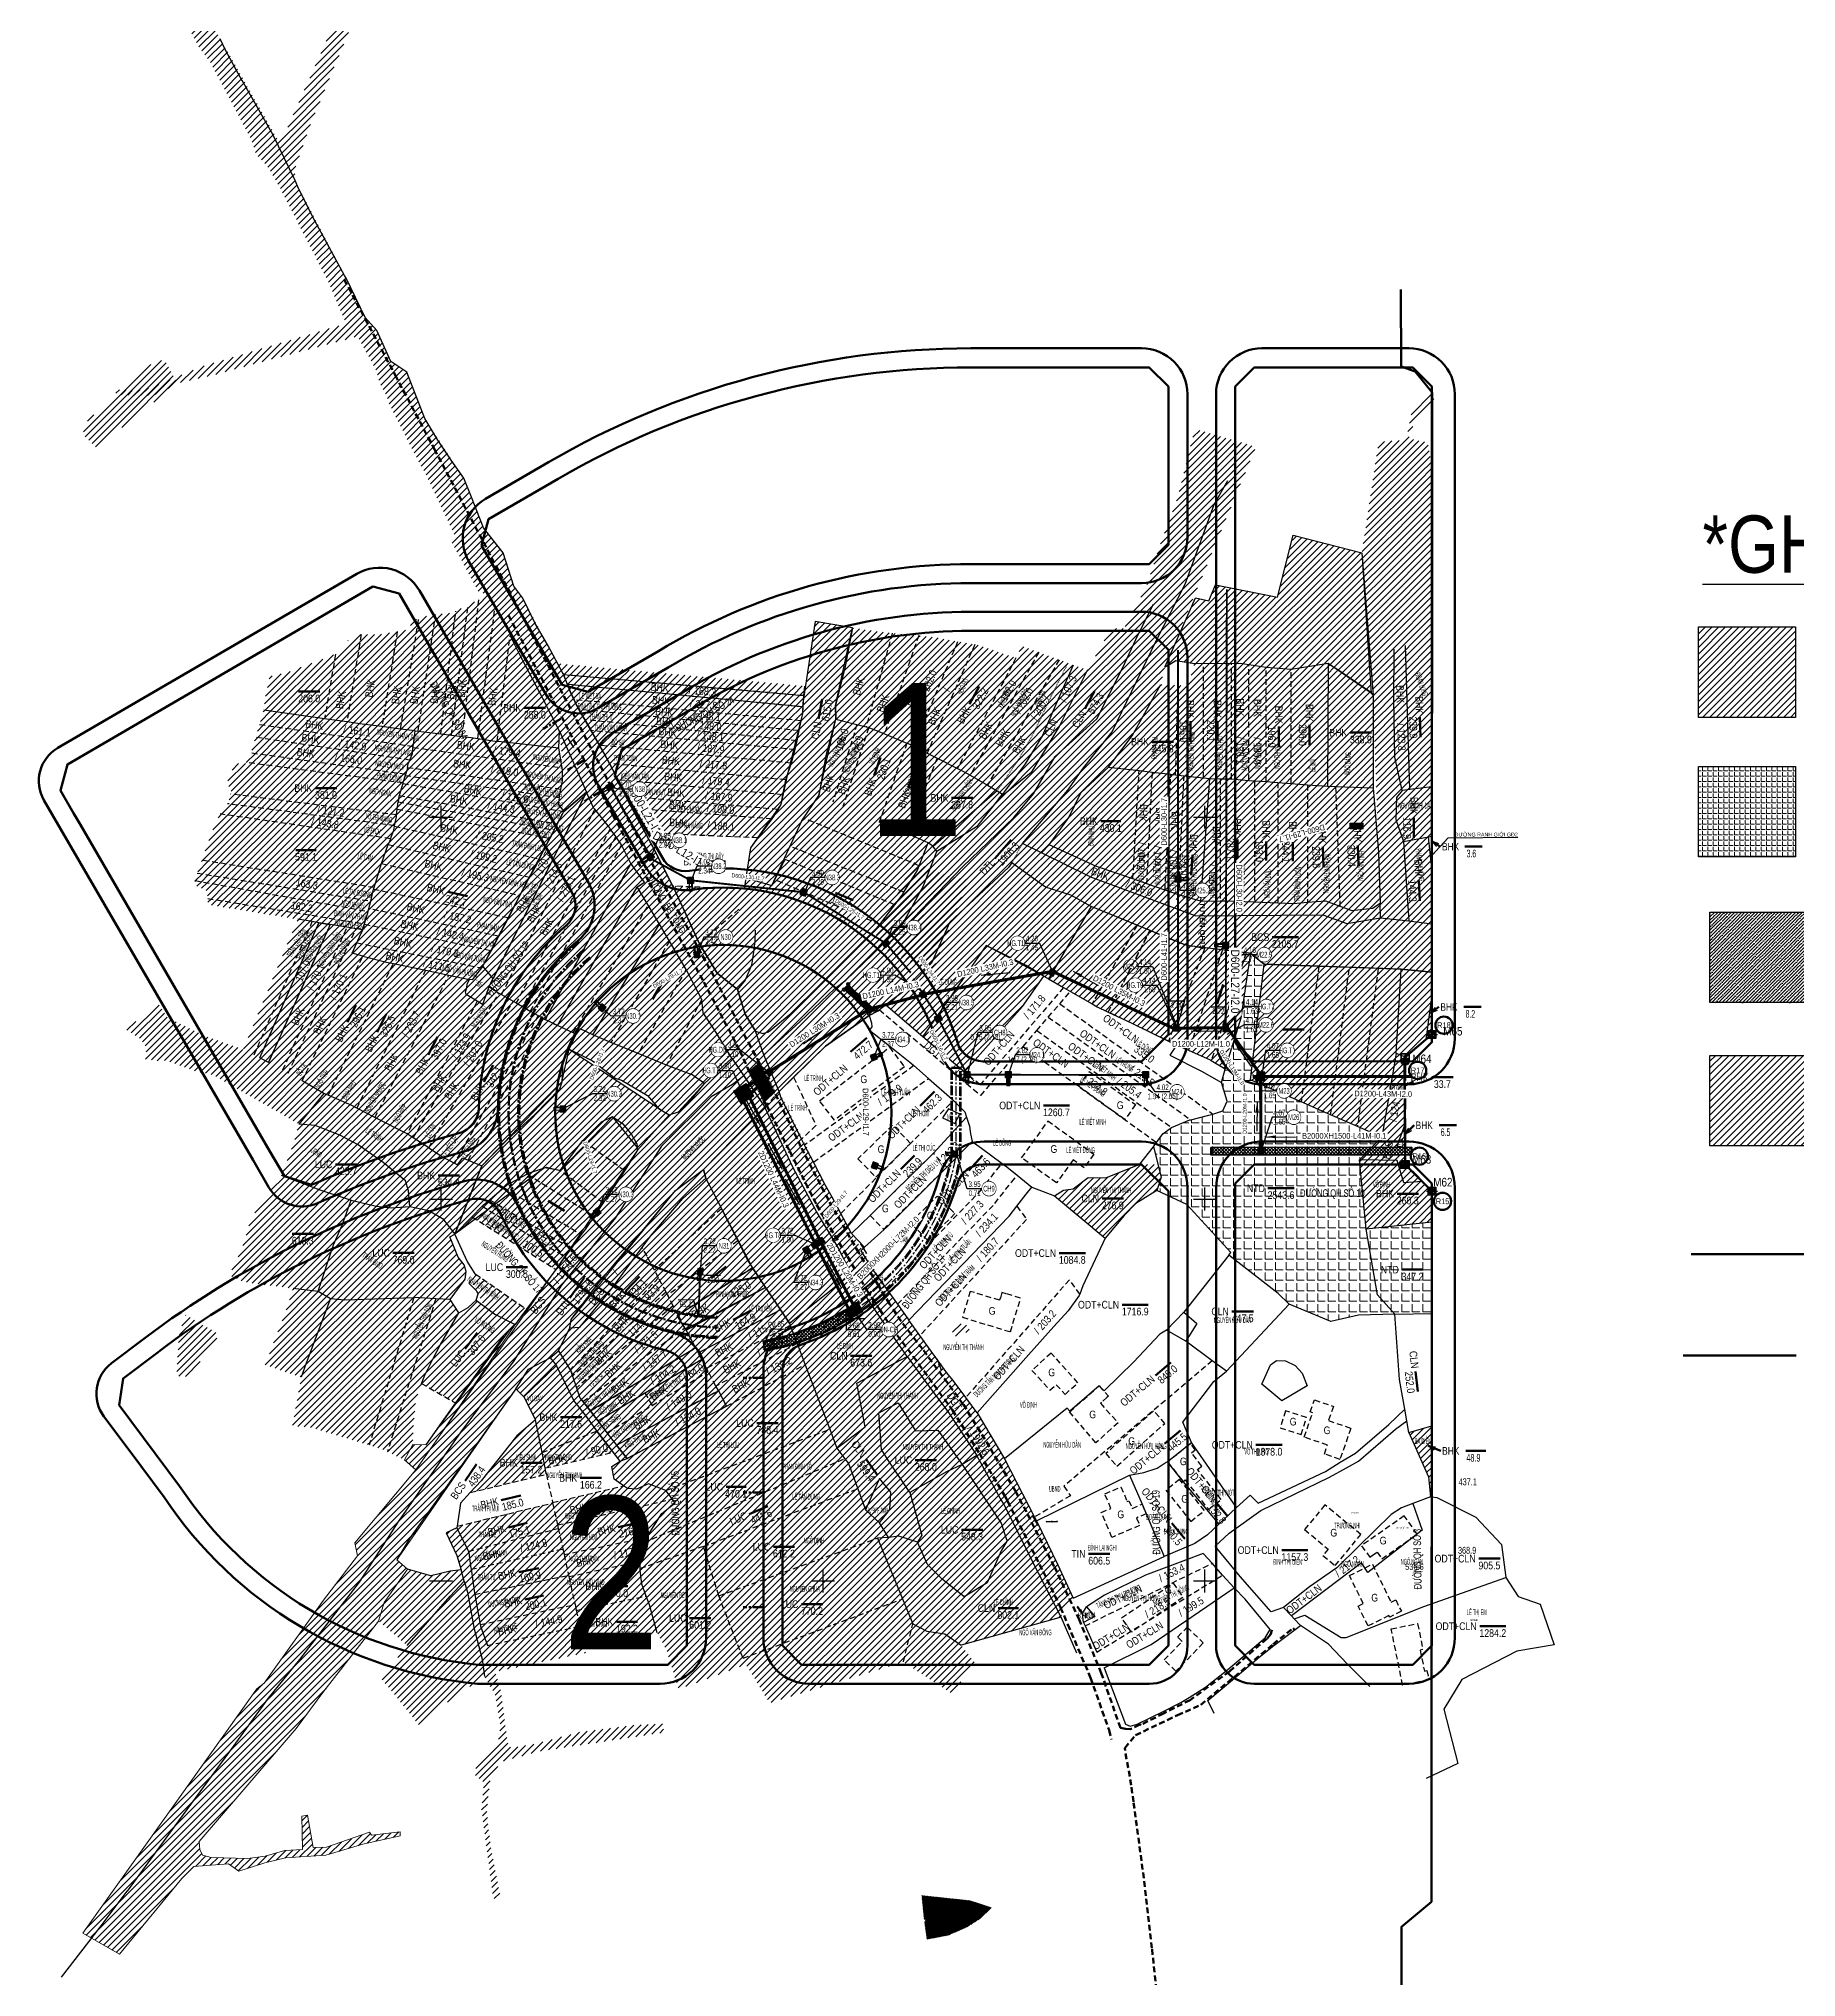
# Model space of a CAD drawing. Extents: x -2063571 to 559285, y 565862 to 1758715.
# Drawn here: x 557195 to 557655, y 1757796 to 1758304 of the extents above; entities that cross this region are included whole.
import ezdxf
from ezdxf.enums import TextEntityAlignment as Align

# ---------------------------------------------------------------- set-up
doc = ezdxf.new("R2010")
doc.units = 0
doc.header["$MEASUREMENT"] = 0
doc.set_wipeout_variables(frame=1)
for name, pattern in [('$TUONG$NHA$', [2.3, 1.5, -0.8]), ('CENTER', [2, 1.25, -0.25, 0.25, -0.25]), ('CENTER2', [1.125, 0.75, -0.125, 0.125, -0.125]), ('DASHED', [0.75, 0.5, -0.25]), ('DIVIDE2', [0.625, 0.25, -0.125, 0, -0.125, 0, -0.125]), ('DOT', [0.25, 0, -0.25]), ('HIDDEN', [0.375, 0.25, -0.125])]:
    doc.linetypes.add(name, pattern=pattern)
doc.layers.get('0').update_dxf_attribs({"linetype": 'CONTINUOUS'})
doc.layers.get('DEFPOINTS').update_dxf_attribs({"linetype": 'CONTINUOUS'})
for name, color, linetype in [('0.tường', 3, 'CONTINUOUS'), ('13', 7, 'CONTINUOUS'), ('14', 7, 'CONTINUOUS'), ('17', 7, 'CONTINUOUS'), ('1Duy NetDong', 1, 'CONTINUOUS'), ('2', 7, 'CONTINUOUS'), ('20', 7, 'CONTINUOUS'), ('22', 7, 'CONTINUOUS'), ('25', 7, 'CONTINUOUS'), ('27', 7, 'CONTINUOUS'), ('43', 7, 'CONTINUOUS'), ('50', 7, 'CONTINUOUS'), ('53', 7, 'CONTINUOUS'), ('57', 7, 'CONTINUOUS'), ('8', 7, 'CONTINUOUS'), ('B-3000', 5, 'CONTINUOUS'), ('d600', 4, 'DIVIDE2'), ('d800', 4, 'CENTER2'), ('diện tích', 7, 'CONTINUOUS'), ('GA D600', 4, 'CENTER2'), ('gpmb NƯỚC THẢI', 3, 'CONTINUOUS'), ('Loại đất', 7, 'CONTINUOUS'), ('M35 X 500', 6, 'CONTINUOUS'), ('RANH GIOI GOI THAU', 7, 'CONTINUOUS'), ('RG GD2', 3, 'GD2'), ('ththep', 3, 'CONTINUOUS'), ('Xref Ranh gioi$0$XR-RANH GIOI$0$ttttttttttttttttttt', 30, 'CONTINUOUS'), ('ĐÃ NHẬN TIỀN', 7, 'CONTINUOUS')]:
    doc.layers.add(name, color=color, linetype=linetype)
for name, color, linetype, lineweight in [('10', 7, 'CONTINUOUS', 25), ('11111111111111111', 251, 'CONTINUOUS', 0), ('1Duy CDDC', 4, 'CONTINUOUS', 5), ('1Duy CDMG', 3, 'CONTINUOUS', 5), ('1Duy TenGa', 6, 'CONTINUOUS', 5), ('2.MAT CAT', 7, 'CONTINUOUS', 0), ('B-2000', 3, 'CONTINUOUS', 25), ('CH', 7, 'CONTINUOUS', 0), ('CONG TRINH', 7, 'CONTINUOUS', 5), ('d1200', 4, 'CENTER2', 200), ('DNĐ', 30, 'CONTINUOUS', 0), ('DUONG CAT', 8, 'CONTINUOUS', 9), ('HACH', 9, 'CONTINUOUS', 5), ('HACTH CHUA QD', 2, 'CONTINUOUS', 25), ('hoga', 2, 'CONTINUOUS', 0), ('Huong nuoc chay', 2, 'CONTINUOUS', 5), ('k-chu thich', 1, 'CONTINUOUS', 9), ('KICH THUOC 1', 4, 'CONTINUOUS', 13), ('KT', 254, 'CONTINUOUS', 0), ('leduong', 3, 'CONTINUOUS', 20), ('Q-TEXT', 5, 'CONTINUOUS', 0), ('RGNC', 2, 'CONTINUOUS', 15), ('TENDUONGQH', 2, 'CONTINUOUS', 0)]:
    doc.layers.add(name, color=color, linetype=linetype, lineweight=lineweight)
doc.styles.add('Arial', font='arial_2.ttf', dxfattribs={"width": 0.85})
doc.styles.add('CHU', font='arial_2.ttf')
doc.styles.add('GT_Text_Duan1', font='VHAVAN_1.TTF', dxfattribs={"width": 1.1, "height": 25})
doc.styles.add('lamline', font='VHARIAL_1.TTF')
doc.styles.add('Q-TXT', font='ARIALN.TTF')
doc.styles.add('txt', font='VHARIALN_1.TTF', dxfattribs={"height": 0.2})
doc.styles.add('XR-RANH GIOI$0$Standard', font='txt')
doc.styles.add('Xref Ranh gioi$0$XR-RANH GIOI$0$Standard', font='txt')
doc.linetypes.add('GD2', pattern='A,4,-1.333333,["GD2",XR-RANH GIOI$0$Standard,S=2,R=0,X=0,Y=-1],-6.666667', length=12)
doc.linetypes.add('phan_luu_chinh ---- + ---- + ---- + ----', pattern='A,0.5,-0.25,["+",lamline,S=0.2,R=0,X=-0.1,Y=-0.1],-0.3', length=1.05)
doc.dimstyles.new('B2000X2000', dxfattribs={"dimtxt": 2.2, "dimasz": 3.5, "dimexe": 0.18, "dimexo": 0.0625, "dimgap": 0.2, "dimtad": 1, "dimdec": 0, "dimzin": 0, "dimdsep": 46, "dimtxsty": 'Arial', "dimcen": 0.09, "dimse1": 1, "dimse2": 1, "dimsd1": 1, "dimsd2": 1, "dimclrd": 2, "dimclrt": 256, "dimadec": 0, "dimazin": 0, "dimtfac": 1, "dimtdec": 0, "dimtofl": 0, "dimtmove": 2, "dimatfit": 3, "dimfxl": 1, "dimtfill": 1, "dimtfillclr": 256, "dimtolj": 1, "dimtzin": 0, "dimarcsym": 0})
doc.dimstyles.new('d1200 mới', dxfattribs={"dimtxt": 1.5, "dimasz": 0.18, "dimexe": 0.18, "dimexo": 0.0625, "dimgap": 0.09, "dimtad": 0, "dimdec": 0, "dimzin": 0, "dimdsep": 46, "dimtxsty": 'Arial', "dimcen": 0.09, "dimse1": 1, "dimse2": 1, "dimsd1": 1, "dimsd2": 1, "dimclrt": 256, "dimadec": 0, "dimazin": 0, "dimtfac": 1, "dimtdec": 0, "dimtofl": 0, "dimtmove": 2, "dimatfit": 3, "dimfxl": 1, "dimtfill": 1, "dimtolj": 1, "dimtzin": 0, "dimarcsym": 0})
doc.dimstyles.new('D300', dxfattribs={"dimtxt": 1.5, "dimasz": 3.5, "dimexe": 0.18, "dimexo": 0.0625, "dimgap": 0.2, "dimtad": 1, "dimdec": 0, "dimzin": 0, "dimdsep": 46, "dimtxsty": 'Arial', "dimcen": 0.09, "dimse1": 1, "dimse2": 1, "dimsd1": 1, "dimsd2": 1, "dimclrd": 2, "dimclrt": 256, "dimadec": 0, "dimazin": 0, "dimtfac": 1, "dimtdec": 0, "dimtofl": 0, "dimtmove": 2, "dimatfit": 3, "dimfxl": 1, "dimtfill": 1, "dimtfillclr": 256, "dimtolj": 1, "dimtzin": 0, "dimarcsym": 0})
doc.dimstyles.new('D600', dxfattribs={"dimtxt": 2.2, "dimasz": 3.5, "dimexe": 0.18, "dimexo": 0.0625, "dimgap": 0, "dimtad": 1, "dimdec": 0, "dimzin": 0, "dimdsep": 46, "dimtxsty": 'Arial', "dimcen": 0.09, "dimse1": 1, "dimse2": 1, "dimsd1": 1, "dimsd2": 1, "dimclrd": 2, "dimclrt": 256, "dimadec": 0, "dimazin": 0, "dimtfac": 1, "dimtdec": 0, "dimtofl": 0, "dimtmove": 2, "dimatfit": 3, "dimfxl": 1, "dimtfill": 1, "dimtfillclr": 256, "dimtolj": 1, "dimtzin": 0, "dimarcsym": 0})
doc.dimstyles.get("Standard").update_dxf_attribs({"dimtxt": 0.18, "dimasz": 0.18, "dimexe": 0.18, "dimexo": 0.0625, "dimgap": 0.09, "dimtad": 0, "dimtih": 1, "dimtoh": 1, "dimdec": 4, "dimzin": 0, "dimdsep": 46, "dimtxsty": 'Standard', "dimcen": 0.09, "dimadec": 0, "dimazin": 0, "dimtfac": 1, "dimtdec": 4, "dimtofl": 0, "dimtmove": 2, "dimatfit": 3, "dimfxl": 1, "dimtolj": 1, "dimtzin": 0, "dimarcsym": 0})
pattern_1 = [(0, (0, 0), (0, 2.75), [2, -0.75]), (90, (0, 0), (-2.75, 2e-16), [2, -0.75])]
pattern_2 = [(45, (63.88874, -18.36285), (-0.0662912607362, 0.0662912607362), []), (45, (63.93294, -18.36285), (-0.0662912607362, 0.0662912607362), [])]
pattern_3 = [(135, (63.88874, -18.36285), (-0.0662912607362, -0.0662912607362), []), (135, (63.88874, -18.31866), (-0.0662912607362, -0.0662912607362), [])]
pattern_4 = [(45, (-61.788, 17.9132), (-0.8838834765, 0.8838834765), [])]
pattern_5 = [(114.3671788103, (-1831200.80478, -224170.26384), (-0.0523692889328, 0.0020098775898), [0, -0.046875])]
pattern_6 = [(114.3671788103, (-1831200.99731, -224169.83876), (-0.0523692889328, 0.0020098775898), [0, -0.046875])]
pattern_7 = [(114.3671788103, (-1831201.18984, -224169.413678), (-0.0523692889328, 0.0020098775898), [0, -0.046875])]
pattern_8 = [(45, (0, 0), (-0.44194173824, 0.44194173824), []), (135, (0, 0), (-0.44194173824, -0.44194173824), [])]
pattern_9 = [(249.103087221, (348332.55251, 3590489.90153), (0.088984806928, -0.0339744997896), []), (249.103087221, (348332.51153, 3590489.8832), (0.088984806928, -0.0339744997896), [])]
pattern_10 = [(339.103087221, (348332.55251, 3590489.90153), (0.0339744997896, 0.088984806928), []), (339.103087221, (348332.57085, 3590489.86055), (0.0339744997896, 0.088984806928), [])]
pattern_11 = [(45, (2.10079, -0.44968), (-0.0662912607362, 0.0662912607362), []), (45, (2.14498, -0.44968), (-0.0662912607362, 0.0662912607362), [])]
pattern_12 = [(135, (2.10079, -0.44968), (-0.0662912607362, -0.0662912607362), []), (135, (2.10079, -0.40549), (-0.0662912607362, -0.0662912607362), [])]
pattern_13 = [(77.9174575567, (-1221347.13234, 1270587.79449), (-0.0931399325066, 0.019937790065), []), (77.9174575567, (-1221347.09464, 1270587.81889), (-0.0931399325066, 0.019937790065), [])]
pattern_14 = [(347.9174575567, (-1221347.13234, 1270587.79449), (0.019937790065, 0.0931399325066), []), (347.9174575567, (-1221347.10794, 1270587.7568), (0.019937790065, 0.0931399325066), [])]
pattern_15 = [(77.9174575567, (-1221347.887845, 1270587.3054), (-0.0931399325066, 0.019937790065), []), (77.9174575567, (-1221347.85015, 1270587.3298), (-0.0931399325066, 0.019937790065), [])]
pattern_16 = [(77.9174575567, (-1221348.2656, 1270587.06086), (-0.0931399325066, 0.019937790065), []), (77.9174575567, (-1221348.22791, 1270587.08526), (-0.0931399325066, 0.019937790065), [])]
pattern_17 = [(45, (-0.1, 1.80002), (-0.067351920908, 0.067351920908), []), (45, (-0.0551, 1.80002), (-0.067351920908, 0.067351920908), [])]
pattern_18 = [(135, (-0.1, 1.80002), (-0.067351920908, -0.067351920908), []), (135, (-0.1, 1.84492), (-0.067351920908, -0.067351920908), [])]
pattern_19 = [(45, (0, 0), (-0.088388347648, 0.088388347648), [])]
pattern_20 = [(60.180982905, (479455.07559, -84610.161575), (-0.0826389432897, 0.0473642011645), []), (60.180982905, (479455.11892, -84610.14982), (-0.0826389432897, 0.0473642011645), [])]

msp = doc.modelspace()

# ---------------------------------------------------------------- texts
at = {"layer": '11111111111111111', "color": 6, "lineweight": 50, "style": 'Xref Ranh gioi$0$XR-RANH GIOI$0$Standard', "width": 0.85}
for s, p in [('R18', (557562.557, 1758045.521)), ('R17', (557555.673, 1758033.688)), ('R16', (557556.118, 1758011.236)), ('R15', (557562.2, 1757999.405))]:
    msp.add_text(s, height=1.5, dxfattribs=at).set_placement(p, align=Align.MIDDLE)
at = {"layer": '13', "color": 30, "linetype": 'Continuous', "style": 'txt'}
for p in [(557410.67, 1758031.37), (557477.79, 1758024.58), (557415.2, 1758013.04), (557460.44, 1758013.1), (557416.33, 1757997.54), (557428.08, 1757995.68), (557444.27, 1757970.72), (557459.87, 1757954.6), (557470.59, 1757943.59), (557523.07, 1757941.72), (557480.8, 1757936.62), (557531.96, 1757939.45), (557494.32, 1757931.3), (557494.7, 1757921.5), (557477.95, 1757917.43), (557533.71, 1757912.63), (557546.63, 1757910.57), (557490.38, 1757897.74), (557544.43, 1757895.62)]:
    msp.add_text('g', height=2, dxfattribs=at).set_placement(p, align=Align.MIDDLE)
at = {"layer": '20', "color": 214, "linetype": 'Continuous', "style": 'txt'}
for s, rotation, width, p in [('Ng%%171 %%167%%227', 65.05896, 0.5, (557436.455, 1758134.298)), ('L%%170 Vi%%213t B%%184', 358.18796, 0.5, (557339.065, 1758132.046)), ('%%167inh Th%%222 Thu H%%173%%172ng', 358.18796, 0.5, (557341.494, 1758128.879)), ('%%167inh S%%172n', 65.05896, 0.5, (557447.468, 1758131.201)), ('Ng%%171 V%%168n Long', 65.05896, 0.5, (557451.374, 1758130.307)), ('%%167inh H%%181', 65.05896, 0.5, (557456.813, 1758131.24)), ('Th%%169n Th%%222 %%221t', 358.18796, 0.5, (557341.975, 1758126.324)), ('Th%%169n V%%168n Minh', 358.18796, 0.5, (557344.414, 1758123.581)), ('Nguy%%212n Th%%222 Lang', 350.9577, 0.5, (557287.519, 1758117.674)), ('Nguy%%212n Thanh S%%172n', 350.9577, 0.5, (557288.784, 1758121.811)), ('%%167%%231 S%%173', 358.18796, 0.5, (557346.365, 1758119.932)), ('Ng%%171 V%%168n Th%%171ng', 65.05896, 0.5, (557403.622, 1758117.598)), ('Nguy%%212n Th%%222 Th%%170', 65.05896, 0.5, (557407.655, 1758115.725)), ('Ph%%185m N%%168m', 87.12455, 0.5, (557486.817, 1758118.132)), ('Nguy%%212n Th%%222 H%%229ng', 87.12455, 0.5, (557496.213, 1758117.271)), ('Nguy%%212n Th%%222 H%%181i', 87.12455, 0.5, (557503.776, 1758116.831)), ('Ng%%171 V%%168n Tu%%202n', 87.12455, 0.5, (557510.166, 1758116.322)), ('Ng%%171 H%%173%%237ng', 87.12455, 0.5, (557513.776, 1758116.082)), ('Nguy%%212n Nu%%171i', 350.9577, 0.5, (557286.589, 1758113.973)), ('Nguy%%212n Minh', 349.10723, 0.5, (557327.891, 1758115.529)), ('Th%%169n To%%181n', 358.18796, 0.5, (557348.255, 1758115.668)), ('Tr%%199n %%167%%215nh Tr%%173%%237c', 72.17586, 0.5, (557423.241, 1758111.056)), ('Ng%%171 Th%%222 K%%213', 87.12455, 0.5, (557518.781, 1758115.762)), ('L%%170 M%%183i', 87.12455, 0.5, (557528.004, 1758113.583)), ('Ng%%171 G%%190ng', 87.12455, 0.5, (557537.044, 1758114.073)), ('Ph%%185m %%167%%171ng', 350.9577, 0.5, (557286.461, 1758110.558)), ('Nguy%%212n Th%%222 H%%229ng', 349.10723, 0.5, (557326.786, 1758107.039)), ('Nguy%%212n Th%%222 Nu%%171i', 349.10723, 0.5, (557326.898, 1758110.631)), ('Ki%%210u V%%168n T%%202n', 358.18796, 0.5, (557350.805, 1758111.019)), ('Tr%%199n %%167%%215nh Ch%%221nh', 59.84229, 0.5, (557436.03, 1758105.966)), ('Ng%%171 Ng%%169n', 350.9577, 0.5, (557284.105, 1758106.778)), ('Nguy%%212n H%%247u H%%239ng', 349.10723, 0.5, (557326.743, 1758104.351)), ('Th%%169n V%%168n Nh%%249t', 358.18796, 0.5, (557354.524, 1758106.62)), ('L%%170 Vi%%213t Ph%%173%%237c', 358.18796, 0.5, (557364.234, 1758102.425)), ('V%%226 Th%%222 M%%185ng', 350.9577, 0.5, (557283.699, 1758099.84)), ('Ng%%171 V%%168n Th%%171ng', 349.10723, 0.625, (557326.483, 1758098.219)), ('Nguy%%212n H%%247u D%%199n', 349.10723, 0.5, (557326.697, 1758101.304)), ('%%167%%231 Th%%222 N%%168ng', 358.18796, 0.5, (557365.055, 1758097.994)), ('V%%226 %%167%%221ch', 350.9577, 0.5, (557281.99, 1758096.704)), ('Tr%%199n %%167%%215nh Lu%%171n', 349.10723, 0.5, (557323.142, 1758092.707)), ('Ng%%171 V%%168n %%167%%248c', 349.10723, 0.5, (557324.989, 1758096.153)), ('%%167inh Nhu', 87.12455, 0.5, (557470.218, 1758095.073)), ('L%%170 Cam', 350.9577, 0.5, (557280.18, 1758089.751)), ('L%%170 T%%202n D%%242ng', 349.10723, 0.5, (557320.75, 1758087.938)), ('Tr%%173%%172ng Th%%222 %%167%%169y', 358.18796, 0.5, (557369.444, 1758089.889)), ('Nguy%%212n Danh', 87.12455, 0.5, (557483.045, 1758087.032)), ('Ng%%171 Th%%222 Ky', 87.12455, 0.5, (557487.658, 1758085.442)), ('Nguy%%212n H%%247u  H%%239ng', 87.12455, 0.5, (557496.766, 1758084.86)), ('Nguy%%212n %%167%%215nh Kh%%184i', 87.12455, 0.5, (557531.59, 1758085.311)), ('Ng%%171 V%%168n T%%221nh', 87.12455, 0.5, (557540.64, 1758087.252)), ('Nguy%%212n %%167%%215nh Kh%%184i', 349.10723, 0.5, (557318.044, 1758083.302)), ('L%%170 Th%%222 Hai', 87.12455, 0.5, (557491.63, 1758082.823)), ('H%%181 Th%%222 Nu%%171i', 87.12455, 0.5, (557502.175, 1758082.162)), ('Nguy%%212n H%%247u  D%%199n', 87.12455, 0.5, (557509.244, 1758082.141)), ('Ng%%171 V%%168n %%167%%248c', 87.12455, 0.5, (557516.228, 1758082.582)), ('Tr%%199n %%174%%215nh Lu%%171n', 87.12455, 0.5, (557523.906, 1758082.561)), ('Ng%%171 Nhi%%210u', 350.9577, 0.5, (557276.974, 1758077.456)), ('L%%170 Th%%222 S%%173%%172ng', 350.9577, 0.5, (557278.087, 1758080.246)), ('Ng%%171 V%%168n T%%221nh', 349.10723, 0.5, (557314.848, 1758077.953)), ('Ng%%171 Th%%222 K%%213', 65.05896, 0.5, (557323.324, 1758079.946)), ('L%%170 M%%183i', 65.05896, 0.5, (557325.088, 1758078.423)), ('%%167inh V%%168n Thanh', 350.9577, 0.5, (557276.561, 1758074.411)), ('Ng%%171 h%%222 Hoa', 350.9577, 0.625, (557276.195, 1758071.956)), ('Tr%%199n V%%168n Ti%%213n', 59.03991, 0.5, (557261.969, 1758067.211)), ('Ph%%185m %%167%%171ng', 66.51529, 0.625, (557264.36, 1758066.737)), ('Nguy%%212n Nu%%171i', 59.03991, 0.5, (557266.435, 1758065.861)), ('Nguy%%212n %%167%%215nh M%%201n', 59.03991, 0.5, (557270.479, 1758065.424)), ('%%167%%231 Th%%222 Nh%%169m', 65.65042, 0.5, (557273.873, 1758064.912)), ('Nguy%%212n Th%%222 H%%181i', 349.10723, 0.5, (557309.942, 1758067.523)), ('Ph%%185m N%%168m', 349.10723, 0.5, (557312.276, 1758071.35)), ('Ng%%171 V%%168n Tu%%202n', 349.10723, 0.5, (557307.496, 1758063.651)), ('Ng%%171 V%%168n H%%173%%235ng', 349.10723, 0.5, (557304.94, 1758059.884)), ('M%%183', 59.03991, 0.5, (557309.808, 1758056.456)), ('Ng%%171 Kho%%184t', 59.03991, 0.5, (557309.91, 1758047.922)), ('%%167%%231 T%%184', 59.03991, 0.5, (557263.187, 1758034.078)), ('Ng%%171 T%%215nh', 59.03991, 0.5, (557268.615, 1758031.508)), ('%%167inh Nh%%173', 59.03991, 0.5, (557275.857, 1758028.566)), ('Nguy%%212n Nh%%173%%238c ', 59.03991, 0.5, (557282.634, 1758026.845)), ('Ng%%171 Hi%%214p ', 59.03991, 0.5, (557289.32, 1758022.605)), ('L%%170 Tr%%215nh', 326.65434, 0.5, (557282.621, 1758016.981)), ('L%%170 T%%169n', 59.03991, 0.5, (557297.125, 1758017.973)), ('UBND', 326.65434, 0.5, (557267.359, 1758012.212)), ('L%%170 Vi%%213t L%%203p', 59.03991, 0.5, (557302.253, 1758013.914)), ('L%%170 Th%%222 Nha', 59.03991, 0.5, (557307.227, 1758013.557)), ('M%%173%%172ng N%%173%%237c', 44.08391, 0.5, (557365.936, 1758013.54)), ('M%%173%%172ng N%%173%%237c', 44.08391, 0.5, (557365.936, 1758013.54)), ('Nguy%%212n Th%%222 Di%%214u Ly', 41.72595, 0.5, (557425.954, 1758006.349)), ('Nguy%%212n Th%%222 H%%229ng', 326.65434, 0.5, (557317.731, 1757995.827)), ('Nguy%%212n %%167%%215nh Nh%%249c', 326.65434, 0.5, (557315.555, 1757992.973)), ('Nguy%%212n H%%239ng', 326.65434, 0.5, (557314.343, 1757986.553)), ('Tr%%199n Giao', 326.65434, 0.5, (557282.245, 1757984.157)), ('Nguy%%212n Th%%222 B%%221nh', 326.65434, 0.5, (557311.184, 1757976.774)), ('Nguy%%212n Th%%184i S%%172n', 65.92012, 0.5, (557294.817, 1757968.194)), ('V%%226 Ng%%229ng', 326.65434, 0.5, (557311.604, 1757967.322)), ('Ki%%210u Kh%%184', 45.21846, 0.5, (557337.117, 1757961.99)), ('D\xad¬ng ThÞ S©u', 44.92161, 0.5, (557339.252, 1757959.464)), ('Huúnh ThÞ Mau', 41.02875, 0.5, (557339.106, 1757955.517)), ('Lª §Ých', 42.3197, 0.5, (557340.637, 1757952.497)), ('NguyÔn ThÞ thôc', 31.08151, 0.5, (557358.86, 1757950.809)), ('NguyÔn ThÞ mai', 31.59782, 0.5, (557341.595, 1757948.261)), ('Ng« dÞnh', 26.81516, 0.5, (557343.539, 1757945.122)), ('TrÇn Siªng', 31.08151, 0.5, (557343.837, 1757941.83)), ('V¨n Thanh B«ng', 31.08151, 0.5, (557348.987, 1757940.536)), ('KiÒu thÞ lÖ', 31.08151, 0.5, (557350.67, 1757936.854)), ('%%167o%%181n Th%%222 M%%227t', 305.33878, 0.5, (557501.789, 1757921.431)), ('Nguy%%212n Th%%181nh', 12.26952, 0.5, (557312.973, 1757907.033)), ('D%%173%%172ng Th%%222 Em', 9.77218, 0.5, (557316.331, 1757894.403)), ('Nguy%%212n L%%214', 11.65422, 0.5, (557316.833, 1757887.796))]:
    msp.add_text(s, height=1.5, rotation=rotation, dxfattribs=dict(at, width=width)).set_placement(p, align=Align.MIDDLE)
at = {"layer": '20', "color": 4, "linetype": 'Continuous', "style": 'txt', "width": 0.5}
for s, rotation, p in [('%%167o%%181n Lung', 290.20918, (557556.837, 1758134.847)), ('V%%226 %%167%%222nh', 65.05896, (557413.612, 1758115.975)), ('Ph%%185m Th%%222 H%%229ng', 275.76263, (557556.425, 1758087.525))]:
    msp.add_text(s, height=1.5, rotation=rotation, dxfattribs=at).set_placement(p, align=Align.MIDDLE)
at = {"layer": '20', "color": 4, "linetype": 'Continuous', "style": 'txt'}
for s, width, p in [('Nguy%%212n Th%%222 D%%169n', 0.5, (557555.18, 1758103.17)), ('V%%226 %%167%%222nh', 0.5, (557550.35, 1758029.08)), ('Nguy%%212n H%%247u D%%199n', 0.075, (557551.38, 1758015.22)), ('V%%226 %%167%%222nh', 0.5, (557546.21, 1758003.81)), ('B%%181 Di%%210n', 0.5, (557557.08, 1757936.93)), ('Tr%%173%%172ng Nhi', 0.5, (557537.24, 1757914.58)), ('Ng%%171 Ng%%169n', 0.5, (557538.63, 1757904.63)), ('Ng%%171 Ng%%169n', 0.5, (557554.18, 1757905.22)), ('L%%170 Th%%222 Em', 0.5, (557571.15, 1757891.81))]:
    msp.add_text(s, height=1.5, dxfattribs=dict(at, width=width)).set_placement(p, align=Align.MIDDLE)
at = {"layer": '20', "color": 214, "linetype": 'Continuous', "style": 'txt'}
for s, width, p in [('L%%170 D%%242ng', 0.5, (557432.673, 1758056.967)), ('L%%170 Tr%%215nh', 0.5, (557397.51, 1758031.87)), ('M%%183', 0.5, (557433.3, 1758021.67)), ('L%%170 Vi%%213t Minh', 0.5, (557470.65, 1758020.52)), ('L%%170 Vi%%213t Minh', 0.5, (557470.65, 1758020.52)), ('L%%170 D%%242ng', 0.5, (557446.89, 1758014.9)), ('L%%170 D%%242ng', 0.5, (557446.89, 1758014.9)), ('L%%170 Vi%%213t %%167%%171ng ', 0.5, (557467.6, 1758013.13)), ('L%%170 Vi%%213t %%167%%171ng ', 0.5, (557467.6, 1758013.13)), ('L%%170 Tr%%215nh', 0.5, (557379.79, 1758004.94)), ('L%%170 Tr%%215nh', 0.5, (557379.79, 1758004.94)), ('Nguy%%212n Th%%222 Th%%181nh', 0.5, (557475.44, 1758002.45)), ('Nguy%%212n Th%%222 Th%%181nh', 0.5, (557475.44, 1758002.45)), ('§inh v¨n thøc', 0.5, (557376.318, 1757975.26)), ('Lª TruyÒn', 0.5, (557383.603, 1757971.625)), ('Nguy%%212n H%%247u D%%199n', 0.5, (557507.23, 1757968.61)), ('Nguy%%212n H%%247u D%%199n', 0.5, (557507.23, 1757968.61)), ('L%%170 B%%221nh', 0.5, (557405.74, 1757961.79)), ('L%%170 B%%221nh', 0.5, (557405.74, 1757961.79)), ('V%%226 %%167%%169y', 0.5, (557324.6, 1757948)), ('Nguy%%212n Th%%222 Th%%181nh', 0.5, (557419.49, 1757948.67)), ('Nguy%%212n Th%%222 Th%%181nh', 0.5, (557419.49, 1757948.67)), ('V%%226 %%167%%222nh', 0.5, (557453.77, 1757946.11)), ('V%%226 %%167%%222nh', 0.5, (557453.77, 1757946.11)), ('lª thÞ lùu', 0.5, (557375.141, 1757935.642)), ('Nguy%%212n Th%%222 Th%%181nh', 0.5, (557426.17, 1757935.28)), ('Nguy%%212n Th%%222 Th%%181nh', 0.5, (557426.17, 1757935.28)), ('Nguy%%212n H%%247u D%%199n', 0.5, (557462.6, 1757935.99)), ('Nguy%%212n H%%247u D%%199n', 0.5, (557462.6, 1757935.99)), ('Nguy%%212n H%%247u H%%239ng', 0.5, (557484.6, 1757935.66)), ('Nguy%%212n H%%247u H%%239ng', 0.5, (557484.6, 1757935.66)), ('ki%%210u Sum', 0.5, (557322.14, 1757932.68)), ('Ph%%185m Th%%222 Cho', 0.5, (557330.34, 1757932.22)), ('phan ®×nh t«', 0.5, (557393.219, 1757930.131)), ('V%%226 Th%%222 %%166ng', 0.5, (557513.47, 1757933.88)), ('V%%226 Th%%222 %%166ng', 0.5, (557513.47, 1757933.88)), ('Nguy%%212n Th%%222 Vinh', 0.5, (557332.3, 1757927.84)), ('Tr%%199n Th%%222 M%%239i', 0.5, (557311.66, 1757919.11)), ('lª tÊn dòng', 0.5, (557395.565, 1757922.396)), ('UBND', 0.5, (557460.64, 1757924.1)), ('%%167o%%181n Th%%222 M%%227t', 0.5, (557503.84, 1757923.12)), ('Ki%%210u Th%%169m', 0.5, (557335.29, 1757917.35)), ('Nguy%%212n Th%%222 Th%%181nh', 0.269663, (557414.2, 1757918.6)), ('L%%170 Ch%%216nh', 0.5, (557433.4, 1757918.57)), ('%%167o%%181n Dung', 0.5, (557487.82, 1757916.97)), ('Tr%%199n B%%170', 0.5, (557312.18, 1757912.51)), ('Nguy%%212n Hoa', 0.5, (557337.4, 1757911.76)), ('Ng« DÞnh', 0.5, (557397.607, 1757910.6)), ('%%167o%%181n D%%244ng', 0.5, (557492.44, 1757912.99)), ('Ng%%171 Th%%222 Tr%%169m', 0.5, (557337.4, 1757905.87)), ('%%167%%215nh Lai Nghi', 0.5, (557473.14, 1757908.89)), ('%%167%%215nh Lai Nghi', 0.5, (557473.14, 1757908.89)), ('%%167inh Th%%222 Di%%210n', 0.5, (557521.65, 1757905.12)), ('%%167inh Th%%222 Di%%210n', 0.5, (557521.65, 1757905.12)), ('Tr%%199n T%%173', 0.5, (557311.97, 1757901.27)), ('Nguy%%212n H%%247u Th%%228', 0.5, (557337.86, 1757899.81)), ('NguyÔn bÌ', 0.5, (557360.621, 1757896.588)), ('Nguy%%212n Chua', 0.5, (557395.22, 1757898.26)), ('L%%170 Ch%%216nh', 0.5, (557447.17, 1757894.67)), ('L%%170 Ch%%216nh', 0.5, (557447.17, 1757894.67)), ('Nguy%%212n Th%%222 H%%229ng', 0.5, (557483.29, 1757895.64)), ('Nguy%%212n Th%%222 H%%229ng', 0.5, (557483.29, 1757895.64)), ('Kh%%227m', 0.701493, (557469.01, 1757891.09)), ('Kh%%227m', 0.5, (557469.6, 1757891.23)), ('Phan Ch%%169u', 0.5, (557340.38, 1757888.85)), ('Ng%%171 V%%168n %%167%%171ng', 0.5, (557455.61, 1757886.71)), ('Ng%%171 V%%168n %%167%%171ng', 0.5, (557455.61, 1757886.71))]:
    msp.add_text(s, height=1.5, dxfattribs=dict(at, width=width)).set_placement(p, align=Align.MIDDLE)
at = {"layer": '20', "color": 7, "linetype": 'Continuous', "style": 'txt', "width": 0.5}
for s, rotation, p in [('L%%170 D%%242ng', 331.95833, (557484.271, 1758039.993)), ('L%%170 Vi%%213t Minh', 321.40262, (557474.012, 1758033.966)), ('L%%170 Trung', 329.08389, (557479.061, 1758035.466)), ('L%%170 Vi%%213t %%167%%171ng', 326.1581, (557470.828, 1758029.694)), ('L%%170  Minh T%%243', 42.32515, (557431.233, 1757988.892)), ('L%%170 Minh Tu%%202n', 44.95473, (557435.573, 1757986.677)), ('D%%173%%172ng Th%%222 B%%221ch Tr%%169m', 44.48733, (557434.986, 1757978.052)), ('D%%173%%172ng T%%202n Nam Ph%%173%%172ng', 44.48733, (557444.603, 1757953.77)), ('T%%168ng Th%%222 Thu Ph%%173%%172ng', 23.67731, (557477.365, 1757895.89)), ('Nguy%%212n Th%%222 H%%229ng', 26.28571, (557491.044, 1757896.373))]:
    msp.add_text(s, height=1.5, rotation=rotation, dxfattribs=at).set_placement(p, align=Align.MIDDLE)
for s, p in [('L%%170 Minh Tu%%202n', (557419.05, 1758028.27)), ('L%%170 Tr%%215nh', (557393.354, 1758024.123)), ('L%%170 Th%%172m', (557425.29, 1758022.58)), ('L%%170 Th%%222 C%%243c', (557426.41, 1758013.43)), ('L%%170 Lu%%203n', (557420.13, 1757989.44)), ('Nguy%%212n Th%%222 Th%%181nh', (557436.78, 1757961.37))]:
    msp.add_text(s, height=1.5, dxfattribs=at).set_placement(p, align=Align.MIDDLE)
at = {"layer": '50', "color": 4, "linetype": 'Continuous', "style": 'txt', "width": 1.5625}
msp.add_text('47/65', height=0.16, rotation=87.337, dxfattribs=at).set_placement((557558.577, 1758043.603), align=Align.MIDDLE)
at = {"layer": '50', "color": 4, "linetype": 'Continuous', "style": 'txt'}
for s, p in [('84/924', (557539.4, 1757917.84)), ('87 (1)/178', (557551.73, 1757913.84)), ('87/757', (557555.96, 1757902.35)), ('88/948', (557570.42, 1757889.76))]:
    msp.add_text(s, height=0.5, dxfattribs=at).set_placement(p, align=Align.MIDDLE)
at = {"layer": '53', "color": 6, "linetype": 'Continuous', "style": 'txt', "width": 0.888889}
for s, p in [('437.1', (557568.79, 1757925.96)), ('368.9', (557568.62, 1757908.02))]:
    msp.add_text(s, height=1.8, dxfattribs=at).set_placement(p, align=Align.MIDDLE)
at = {"layer": '57', "color": 4, "linetype": 'Continuous', "style": 'txt', "width": 1.0625}
msp.add_text('536.6', height=1.6, dxfattribs=at).set_placement((557554.84, 1757903.71), align=Align.MIDDLE)
at = {"layer": 'diện tích', "color": 7, "linetype": 'Continuous', "style": 'txt'}
for rotation, p in [(355.02868, (557364.867, 1758133.286)), (66.29983, (557432.144, 1758133.162)), (354.53728, (557365.175, 1758129.815)), (60.86081, (557446.397, 1758129.377)), (60.27766, (557450.802, 1758127.426)), (66.08945, (557462.726, 1758130.315)), (351.88186, (557274.431, 1758123.07)), (354.73597, (557366.092, 1758126.786)), (354.52398, (557366.255, 1758124.195)), (61.26231, (557455.123, 1758125.651)), (271.68737, (557551.33, 1758124.579)), (351.60594, (557273.346, 1758119.449)), (352.18245, (557313.766, 1758117.691)), (354.35074, (557366.918, 1758121.545)), (354.67877, (557367.083, 1758118.256)), (270, (557509.23, 1758121.08)), (270, (557513.74, 1758120.92)), (352.15339, (557272.217, 1758115.801)), (351.97976, (557313.12, 1758112.7)), (354.69441, (557367.762, 1758114.116)), (72.755, (557403.685, 1758116.266)), (71.83208, (557407.82, 1758115.622)), (354.7316, (557368.432, 1758109.776)), (350.09979, (557312.252, 1758103.225)), (350.09979, (557315.872, 1758105.795)), (354.8691, (557369.179, 1758105.676)), (355.03959, (557369.636, 1758102.416)), (351.72777, (557266.124, 1758098.98)), (352.50651, (557267.61, 1758102.011)), (355.75841, (557369.724, 1758097.947)), (349.19793, (557309.347, 1758095.482)), (267.18252, (557483.519, 1758093.451)), (347.27796, (557307.67, 1758090.505)), (267.131, (557487.689, 1758092.52)), (267.36904, (557491.859, 1758091.504)), (347.00085, (557305.505, 1758085.664)), (63.39737, (557324.976, 1758084.228)), (339.56294, (557479.409, 1758082.647)), (265.78265, (557502.337, 1758087.636)), (63.34019, (557327.746, 1758081.589)), (63.33126, (557331.076, 1758078.119)), (348.01068, (557300.878, 1758074.558)), (348.01801, (557298.958, 1758070.138)), (348.6158, (557295.387, 1758061.84)), (348.25649, (557297.514, 1758065.739)), (65.77481, (557265.698, 1758054.86)), (64.79742, (557271.575, 1758052.416)), (49.3376, (557453.021, 1758047.622)), (62.56237, (557290.532, 1758042.621)), (59.37545, (557303.409, 1758037.019)), (60.05285, (557306.574, 1758035.019)), (319.30132, (557433.802, 1758034.728)), (324.21277, (557468.345, 1758031.971)), (324.23707, (557480.594, 1758034.381)), (324.23478, (557477.274, 1758031.171)), (36.06926, (557414.621, 1758025.198)), (80.35094, (557549.134, 1758020.348)), (45.36831, (557430.318, 1758009.453)), (329.12319, (557324.203, 1757991.488)), (47.16406, (557436.647, 1757993.94)), (47.16406, (557440.417, 1757990.65)), (327.9055, (557320.511, 1757989.317)), (50.99827, (557345.503, 1757980.529)), (47.4759, (557440.663, 1757984.176)), (53.60706, (557329.955, 1757978.323)), (46.14091, (557352.679, 1757972.923)), (28.47674, (557374.593, 1757974.319)), (48.64468, (557455.719, 1757965.131)), (40.25356, (557348.244, 1757963.683)), (40.25356, (557350.904, 1757960.273)), (27.09603, (557380.565, 1757963.95)), (35.89082, (557353.034, 1757955.65)), (27.09603, (557382.945, 1757959.65)), (27.6228, (557385.276, 1757954.656)), (30.99439, (557355.015, 1757952.137)), (30.69706, (557363.54, 1757953.13)), (31.15379, (557359.183, 1757945.506)), (28.1416, (557361.488, 1757941.352)), (301.46243, (557438.463, 1757940.452)), (12.98993, (557337.875, 1757933.614)), (12.46565, (557320.724, 1757908.526)), (11.77673, (557345.216, 1757906.649)), (26.22652, (557488.078, 1757900.577)), (36.99445, (557534.408, 1757901.659)), (11.96542, (557324.693, 1757888.688)), (31.53565, (557484.487, 1757891.082)), (31.53565, (557493.277, 1757891.432))]:
    msp.add_text('/', height=2, rotation=rotation, dxfattribs=at).set_placement(p, align=Align.MIDDLE_LEFT)
at = {"layer": 'diện tích', "color": 30, "linetype": 'Continuous', "style": 'txt'}
for s, rotation, p in [('168.3', 355.02868, (557366.277, 1758133.166)), ('152.0', 60.86081, (557447.097, 1758130.627)), ('202.0', 60.27766, (557451.512, 1758128.666)), ('107.3', 66.08945, (557463.306, 1758131.615)), ('227.8', 354.53728, (557366.585, 1758129.675)), ('200.7', 61.26231, (557455.803, 1758126.911)), ('161.1', 351.88186, (557275.851, 1758122.87)), ('148.1', 354.73597, (557367.502, 1758126.656)), ('148.0', 354.52398, (557367.685, 1758124.055)), ('142.9', 351.60594, (557274.756, 1758119.239)), ('179.4', 352.18245, (557315.176, 1758117.491)), ('138.1', 354.35074, (557368.328, 1758121.405)), ('187.9', 354.67877, (557368.493, 1758118.126)), ('105.0', 72.755, (557404.105, 1758117.616)), ('64.9', 71.83208, (557408.27, 1758116.982)), ('136.1', 270, (557509.23, 1758119.66)), ('135.9', 270, (557513.74, 1758119.5)), ('123.8', 271.68737, (557551.37, 1758123.149)), ('166.0', 352.15339, (557273.637, 1758115.611)), ('219.0', 351.97976, (557314.53, 1758112.5)), ('217.8', 354.69441, (557369.192, 1758113.976)), ('179.4', 354.7316, (557369.852, 1758109.646)), ('144.3', 350.09979, (557313.652, 1758102.985)), ('115.0', 350.09979, (557317.262, 1758105.545)), ('167.9', 354.8691, (557370.589, 1758105.556)), ('108.0', 355.03959, (557371.046, 1758102.286)), ('143.8', 351.72777, (557267.524, 1758098.77)), ('121.2', 352.50651, (557269.02, 1758101.831)), ('188.1', 355.75841, (557371.154, 1758097.847)), ('205.2', 349.19793, (557310.737, 1758095.222)), ('199.2', 347.27796, (557309.06, 1758090.195)), ('170.7', 63.39737, (557325.616, 1758085.508)), ('214.3', 63.34019, (557328.386, 1758082.859)), ('104.2', 267.18252, (557483.449, 1758092.031)), ('144.1', 267.131, (557487.619, 1758091.1)), ('108.9', 267.36904, (557491.789, 1758090.084)), ('163.3', 350.81424, (557262.03, 1758082.987)), ('195.3', 347.00085, (557306.895, 1758085.344)), ('276.1', 63.33126, (557331.726, 1758079.399)), ('306.0', 339.56294, (557480.749, 1758082.157)), ('126.9', 265.78265, (557502.237, 1758086.206)), ('162.2', 349.90635, (557260.725, 1758077.025)), ('187.2', 348.01068, (557302.268, 1758074.258)), ('142.4', 348.01801, (557300.348, 1758069.848)), ('107.0', 65.91239, (557262.677, 1758057.138)), ('170.3', 348.25649, (557298.914, 1758065.449)), ('170.1', 65.77481, (557266.288, 1758056.15)), ('170.1', 64.79742, (557272.175, 1758053.696)), ('111.5', 348.6158, (557296.787, 1758061.56)), ('171.8', 49.3376, (557453.941, 1758048.702)), ('233.7', 62.56237, (557291.192, 1758043.891)), ('123.9', 59.37545, (557304.129, 1758038.239)), ('202.0', 60.05285, (557307.284, 1758036.249)), ('136.7', 319.30132, (557434.752, 1758033.908)), ('219.5', 324.23707, (557481.754, 1758033.541)), ('179.9', 36.06926, (557415.771, 1758026.038)), ('234.8', 324.21277, (557469.505, 1758031.141)), ('205.4', 324.23478, (557478.424, 1758030.341)), ('124.1', 80.35094, (557549.374, 1758021.748)), ('213.3', 45.36831, (557431.318, 1758010.463)), ('227.3', 47.16406, (557437.607, 1757994.98)), ('234.1', 47.16406, (557441.387, 1757991.69)), ('100.5', 327.9055, (557321.711, 1757988.567)), ('65.5', 329.12319, (557325.433, 1757990.758)), ('180.7', 47.4759, (557441.633, 1757985.226)), ('1250.6', 53.60706, (557330.805, 1757979.473)), ('93.9', 46.14091, (557353.679, 1757973.953)), ('125.0', 28.47674, (557375.853, 1757974.999)), ('114.1', 40.25356, (557349.334, 1757964.603)), ('115.0', 27.09603, (557381.845, 1757964.6)), ('203.2', 48.64468, (557456.669, 1757966.201)), ('171.5', 40.25356, (557351.994, 1757961.193)), ('124.9', 27.09603, (557384.205, 1757960.29)), ('147.7', 35.89082, (557354.184, 1757956.48)), ('104.2', 30.99439, (557356.235, 1757952.867)), ('64.0', 30.69706, (557364.77, 1757953.86)), ('139.2', 27.6228, (557386.536, 1757955.316)), ('149.0', 31.15379, (557360.403, 1757946.246)), ('134.0', 28.1416, (557362.748, 1757942.022)), ('90.0', 12.98993, (557339.265, 1757933.934)), ('1992.6', 301.46243, (557439.203, 1757939.242)), ('124.8', 12.46565, (557322.114, 1757908.826)), ('117.1', 11.77673, (557346.616, 1757906.949)), ('217.2', 36.99445, (557535.538, 1757902.509)), ('153.4', 26.22652, (557489.358, 1757901.207)), ('218.5', 31.53565, (557485.707, 1757891.832)), ('199.5', 31.53565, (557494.497, 1757892.172)), ('144.9', 11.96542, (557326.083, 1757888.978))]:
    msp.add_text(s, height=2, rotation=rotation, dxfattribs=at).set_placement(p, align=Align.MIDDLE_LEFT)
for s, rotation, p in [('262.0', 67.1991, (557426.964, 1758136.138)), ('322.2', 62.11912, (557440.312, 1758131.523)), ('615.0', 79.3701, (557400.107, 1758128.181)), ('574.3', 60.95829, (557470.521, 1758130.261)), ('185.9', 270, (557495.36, 1758122.49)), ('220.1', 270, (557502.5, 1758122.67)), ('196.0', 270, (557518.5, 1758121.08)), ('296.0', 269.7331, (557526.557, 1758121.521)), ('239.9', 271.68737, (557555.531, 1758123.55)), ('230.1', 70.70502, (557414.981, 1758113.013)), ('180.0', 70.70502, (557423.901, 1758109.875)), ('116.9', 270, (557553.92, 1758097.15)), ('1906.3', 48.59804, (557447.722, 1758091.078)), ('287.1', 270, (557507.67, 1758091.66)), ('193.0', 270, (557515.22, 1758091.14)), ('244.1', 270, (557522.17, 1758090.95)), ('199.0', 265.78265, (557495.75, 1758087.53)), ('239.8', 272.02975, (557530.128, 1758089.563)), ('330.4', 272.02975, (557539.328, 1758089.883)), ('144.3', 272.16678, (557555.324, 1758080.738)), ('242.7', 347.07943, (557304.137, 1758079.088)), ('186.0', 337.54465, (557405.233, 1758078.486)), ('296.1', 63.67446, (557277.324, 1758048.174)), ('326.5', 63.49836, (557285.14, 1758045.698)), ('397.0', 62.56237, (557298.546, 1758039.729)), ('472.7', 40.69861, (557409.853, 1758039.769)), ('335.0', 324.23707, (557484.695, 1758038.778)), ('342.1', 60.3879, (557313.111, 1758032.495)), ('462.3', 45.04853, (557427.889, 1758025.72)), ('239.9', 45.36831, (557422.727, 1758009.021)), ('463.6', 47.16074, (557440.544, 1758008.878)), ('1796.6', 54.89296, (557336.241, 1757976.288)), ('234.1', 46.14054, (557350.79, 1757977.222)), ('164.9', 27.5992, (557379.206, 1757968.895)), ('307.0', 52.72631, (557308.512, 1757962.383)), ('849.0', 40.19798, (557489.553, 1757954.862)), ('252.0', 276.70125, (557554.611, 1757952.142)), ('445.5', 40.19798, (557492.048, 1757937.085)), ('599.4', 305.05136, (557412.055, 1757929.386)), ('438.4', 55.20398, (557308.455, 1757927.951)), ('185.0', 13.70696, (557318.517, 1757920.972)), ('167.2', 13.37301, (557341.782, 1757919.539)), ('441.6', 22.56424, (557383.44, 1757917.794)), ('152.8', 309.60809, (557503.906, 1757918.198)), ('175.1', 13.70696, (557320.251, 1757913.836)), ('216.8', 12.65773, (557349.144, 1757913.845)), ('300.5', 309.60854, (557492.426, 1757912.548)), ('169.9', 11.52046, (557323.114, 1757902.067)), ('200.1', 11.96542, (557324.558, 1757894.842))]:
    msp.add_text(s, height=2, rotation=rotation, dxfattribs=at).set_placement(p, align=Align.TOP_CENTER)
for s, p in [('206.0', (557265.48, 1758132.07)), ('258.0', (557324.56, 1758127.82)), ('245.8', (557488.91, 1758118.97)), ('338.9', (557540.81, 1758121.33)), ('381.0', (557269.88, 1758106.8)), ('267.8', (557436.42, 1758104.25)), ('430.1', (557475.36, 1758098.15)), ('591.1', (557264.65, 1758090.59)), ('318.0', (557371.66, 1758087.58)), ('2105.7', (557521.03, 1758067.79)), ('33.7', (557562.15, 1758031.11)), ('1260.7', (557461.11, 1758023.71)), ('425.7', (557275.12, 1758008.29)), ('534.4', (557302.03, 1758005.38)), ('2543.6', (557519.9, 1758002.03)), ('276.9', (557475.85, 1757999.34)), ('260.3', (557553.08, 1758000.61)), ('610.3', (557263.78, 1757990.09)), ('769.0', (557290.19, 1757985.09)), ('300.5', (557319.85, 1757981.36)), ('1084.8', (557465.25, 1757985.06)), ('347.2', (557554.32, 1757980.71)), ('1716.9', (557481.74, 1757971.54)), ('447.5', (557509.86, 1757969.78)), ('673.6', (557410.01, 1757958.17)), ('217.6', (557334.03, 1757942.07)), ('788.4', (557385.45, 1757940.55)), ('268.0', (557426.92, 1757930.87)), ('1878.0', (557516.75, 1757934.84)), ('157.2', (557323.65, 1757930.14)), ('166.2', (557339.23, 1757926.18)), ('470.1', (557377.26, 1757923.82)), ('548.3', (557439.02, 1757912.6)), ('612.2', (557389.77, 1757908.17)), ('606.5', (557472.31, 1757906.3)), ('1157.3', (557523.53, 1757907.27)), ('905.5', (557574.46, 1757905.05)), ('170.0', (557346.08, 1757897.8)), ('770.2', (557397.12, 1757893.11)), ('802.1', (557448.51, 1757892.09)), ('192.2', (557348.68, 1757888.52)), ('601.2', (557367.85, 1757889.49)), ('1284.2', (557575.35, 1757887.35))]:
    msp.add_text(s, height=2, dxfattribs=at).set_placement(p, align=Align.TOP_CENTER)
at = {"layer": 'diện tích', "color": 138, "linetype": 'Continuous', "style": 'txt', "width": 0.955}
for p in [(557566.55, 1758092.28), (557566.12, 1758050.29), (557559.64, 1758019.31), (557566.58, 1757934.05)]:
    msp.add_text('BHK', height=2, dxfattribs=at).set_placement(p, align=Align.MIDDLE_RIGHT)
at = {"layer": 'Loại đất', "color": 1, "linetype": 'Continuous', "style": 'txt'}
msp.add_text('%%U*ghi chó:', height=15, dxfattribs=at).set_placement((557672.237, 1758173.343), align=Align.MIDDLE)
for s, rotation, p in [('BHK', 80.79928, (557281.836, 1758136.05)), ('BHK', 80.61161, (557288.732, 1758134.311)), ('BHK', 81.50586, (557293.538, 1758134.337)), ('BHK', 83.01536, (557298.673, 1758134.417)), ('BHK', 82.64335, (557303.044, 1758135.55)), ('BHK', 83.02666, (557305.792, 1758136.087)), ('BHK', 82.45604, (557313.869, 1758133.911)), ('BHK', 355.02868, (557359.599, 1758133.743)), ('BHK', 74.3083, (557409.945, 1758136.577)), ('BHK', 67.1991, (557424.89, 1758133.294)), ('BHK', 271.68737, (557551.176, 1758129.881)), ('BHK', 80.62294, (557274.111, 1758133.021)), ('BHK', 354.53728, (557359.934, 1758130.313)), ('BHK', 354.73597, (557360.782, 1758127.279)), ('BHK', 70.81496, (557416.474, 1758132.03)), ('BHK', 66.29983, (557430.143, 1758128.61)), ('BHK', 62.11912, (557438.001, 1758128.878)), ('BHK', 270, (557496.16, 1758125.95)), ('BHK', 270, (557503.3, 1758125.95)), ('BHK', 270, (557509.23, 1758126.38)), ('BHK', 270, (557513.74, 1758126.24)), ('BHK', 270, (557519.3, 1758124.49)), ('BHK', 269.7331, (557527.378, 1758124.935)), ('BHK', 271.68737, (557556.216, 1758126.991)), ('BHK', 351.88186, (557269.195, 1758123.813)), ('BHK', 354.52398, (557360.994, 1758124.702)), ('BHK', 354.35074, (557361.636, 1758122.067)), ('CLN', 79.3701, (557398.701, 1758124.95)), ('BHK', 60.86081, (557443.821, 1758124.758)), ('CLN', 66.08945, (557460.583, 1758125.481)), ('CLN', 60.95829, (557468.142, 1758127.647)), ('BHK', 351.60594, (557268.126, 1758120.21)), ('BHK', 352.18245, (557308.833, 1758118.368)), ('BHK', 354.67877, (557362.123, 1758118.714)), ('BHK', 60.27766, (557448.187, 1758122.834)), ('BHK', 61.26231, (557452.569, 1758121.008)), ('BHK', 352.15339, (557266.933, 1758116.526)), ('BHK', 351.97976, (557307.884, 1758113.441)), ('BHK', 354.69441, (557362.533, 1758114.596)), ('BHK', 350.09979, (557310.643, 1758106.706)), ('BHK', 354.7316, (557363.142, 1758110.259)), ('BHK', 72.755, (557402.123, 1758111.217)), ('BHK', 71.83208, (557406.16, 1758110.56)), ('BHK', 70.70502, (557413.153, 1758110.179)), ('BHK', 350.09979, (557306.993, 1758104.146)), ('BHK', 354.8691, (557363.881, 1758106.16)), ('BHK', 355.03959, (557364.359, 1758102.874)), ('BHK', 70.70502, (557422.013, 1758106.899)), ('BHK', 267.18252, (557483.78, 1758098.736)), ('BHK', 270, (557554.72, 1758100.61)), ('BHK', 349.19793, (557304.455, 1758096.421)), ('BHK', 355.75841, (557364.421, 1758098.343)), ('BHK', 267.131, (557487.956, 1758097.806)), ('BHK', 267.36904, (557492.095, 1758096.809)), ('BHK', 270, (557508.47, 1758094.94)), ('BHK', 270, (557516.02, 1758094.43)), ('BHK', 270, (557522.97, 1758094.23)), ('BHK', 347.27796, (557302.496, 1758091.671)), ('BHK', 265.78265, (557496.785, 1758090.879)), ('BHK', 265.78265, (557502.725, 1758092.909)), ('BHK', 272.02975, (557530.784, 1758093.018)), ('BHK', 272.02975, (557539.994, 1758093.348)), ('BHK', 347.00085, (557300.326, 1758086.858)), ('DTL', 48.59804, (557444.434, 1758088.569)), ('BHK', 272.16678, (557555.995, 1758084.211)), ('BHK', 339.56294, (557474.786, 1758084.383)), ('BHK', 347.07943, (557300.946, 1758080.635)), ('BHK', 63.39737, (557322.608, 1758079.496)), ('BHK', 348.01801, (557294.086, 1758071.173)), ('BHK', 348.01068, (557295.696, 1758075.652)), ('BHK', 63.34019, (557325.373, 1758076.864)), ('BHK', 63.33126, (557328.703, 1758073.394)), ('BHK', 348.25649, (557292.336, 1758066.823)), ('BHK', 348.6158, (557290.186, 1758062.892)), ('BHK', 65.77481, (557263.516, 1758050.001)), ('BHK', 64.79742, (557269.315, 1758047.623)), ('ODT+CLN', 324.23707, (557482.368, 1758041.447)), ('BHK', 63.67446, (557275.136, 1758045.571)), ('BHK', 63.49836, (557282.88, 1758042.948)), ('ODT+CLN', 49.3376, (557449.54, 1758043.581)), ('ODT+CLN', 324.23707, (557476.298, 1758037.477)), ('BHK', 62.56237, (557288.095, 1758037.918)), ('BHK', 62.56237, (557296.245, 1758037.038)), ('DGT', 319.30132, (557430.526, 1758037.527)), ('ODT+CLN', 324.21277, (557464.046, 1758035.073)), ('ODT+CLN', 324.23478, (557473.228, 1758034.086)), ('BHK', 59.37545, (557300.708, 1758032.461)), ('ODT+CLN', 40.69861, (557405.996, 1758034.68)), ('BHK', 60.05285, (557303.935, 1758030.438)), ('BHK', 60.3879, (557310.778, 1758030.027)), ('ODT+CLN', 36.06926, (557410.342, 1758022.079)), ('ODT+CLN', 45.04853, (557424.886, 1758023.843)), ('BCS', 80.35094, (557548.25, 1758015.123)), ('ODT+CLN', 45.36831, (557419.831, 1758007.211)), ('ODT+CLN', 47.16074, (557437.603, 1758006.895)), ('ODT+CLN', 45.36831, (557426.601, 1758005.691)), ('LUC', 329.12319, (557319.661, 1757994.209)), ('LUC', 327.9055, (557316.29, 1757991.967)), ('ODT+CLN', 47.16406, (557433.042, 1757990.065)), ('ODT+CLN', 47.16406, (557436.822, 1757986.775)), ('BCS', 50.99827, (557342.149, 1757976.381)), ('ODT+CLN', 47.4759, (557437.086, 1757980.27)), ('BCS', 53.60706, (557326.817, 1757974.062)), ('DTL', 54.89296, (557333.253, 1757973.429)), ('BHK', 46.14054, (557347.771, 1757975.346)), ('BHK', 28.47674, (557369.941, 1757971.796)), ('BHK', 46.14091, (557349.021, 1757969.106)), ('BHK', 27.5992, (557375.768, 1757967.99)), ('BHK', 40.25356, (557344.203, 1757960.258)), ('BHK', 27.09603, (557376.134, 1757961.688)), ('ODT+CLN', 48.64468, (557452.204, 1757961.127)), ('LUC', 52.72631, (557305.795, 1757960.125)), ('BHK', 40.25356, (557346.873, 1757956.848)), ('BHK', 27.09603, (557378.234, 1757957.238)), ('CLN', 276.70125, (557555.002, 1757955.666)), ('BHK', 35.89082, (557348.721, 1757952.526)), ('BHK', 30.69706, (557358.988, 1757950.424)), ('BHK', 27.6228, (557380.566, 1757952.192)), ('ODT+CLN', 40.19798, (557486.409, 1757953.248)), ('BHK', 30.99439, (557350.471, 1757949.412)), ('DGT', 301.46243, (557435.677, 1757944.989)), ('BHK', 31.15379, (557354.652, 1757942.761)), ('BHK', 28.1416, (557357.099, 1757939.005)), ('CLN', 305.05136, (557410.713, 1757932.685)), ('ODT+CLN', 40.19798, (557488.889, 1757935.458)), ('BHK', 12.98993, (557332.716, 1757932.42)), ('BCS', 55.20398, (557305.827, 1757925.563)), ('ODT+CLN', 309.60809, (557502.522, 1757921.023)), ('BHK', 13.70696, (557314.971, 1757920.933)), ('BHK', 13.37301, (557338.373, 1757919.548)), ('ODT+CLN', 309.60854, (557490.832, 1757915.734)), ('LUC', 22.56424, (557379.945, 1757917.225)), ('BHK', 13.70696, (557316.861, 1757913.823)), ('BHK', 12.65773, (557345.598, 1757913.865)), ('BHK', 12.46565, (557315.565, 1757907.38)), ('BHK', 11.77673, (557340.038, 1757905.578)), ('BHK', 11.52046, (557319.567, 1757902.159)), ('BHK', 11.96542, (557321.162, 1757894.942)), ('ODT+CLN', 26.22652, (557483.299, 1757898.218)), ('ODT+CLN', 36.99445, (557530.179, 1757898.475)), ('BHK', 11.96542, (557319.522, 1757887.592)), ('ODT+CLN', 31.53565, (557479.969, 1757888.314)), ('ODT+CLN', 31.53565, (557488.759, 1757888.664))]:
    msp.add_text(s, height=2, rotation=rotation, dxfattribs=at).set_placement(p, align=Align.MIDDLE_RIGHT)
for s, p in [('BHK', (557320.98, 1758128.62)), ('BHK', (557485.34, 1758119.77)), ('BHK', (557537.25, 1758122.13)), ('BHK', (557266.3, 1758107.6)), ('BHK', (557432.85, 1758105.05)), ('BHK', (557471.95, 1758098.95)), ('BHK', (557368.11, 1758088.38)), ('BCS', (557516.83, 1758068.59)), ('BHK', (557558.57, 1758031.91)), ('ODT+CLN', (557456.89, 1758024.51)), ('LUC', (557271.54, 1758009.09)), ('BHK', (557298.43, 1758006.18)), ('NTD', (557515.68, 1758002.83)), ('BHK', (557549.5, 1758001.41)), ('CLN', (557472.26, 1758000.14)), ('LUC', (557286.61, 1757985.89)), ('ODT+CLN', (557461.02, 1757985.86)), ('LUC', (557316.25, 1757982.16)), ('NTD', (557550.74, 1757981.51)), ('ODT+CLN', (557477.51, 1757972.34)), ('CLN', (557506.25, 1757970.58)), ('CLN', (557406.43, 1757958.97)), ('BHK', (557330.45, 1757942.87)), ('LUC', (557381.85, 1757941.35)), ('ODT+CLN', (557512.53, 1757935.64)), ('BHK', (557320.07, 1757930.94)), ('LUC', (557423.34, 1757931.67)), ('BHK', (557335.65, 1757926.98)), ('LUC', (557373.83, 1757924.62)), ('LUC', (557435.44, 1757913.4)), ('LUC', (557386.19, 1757908.97)), ('TIN', (557468.7, 1757907.1)), ('ODT+CLN', (557519.31, 1757908.07)), ('ODT+CLN', (557570.86, 1757905.85)), ('BHK', (557342.5, 1757898.6)), ('BHK', (557345.1, 1757889.32)), ('LUC', (557364.27, 1757890.29)), ('LUC', (557393.54, 1757893.91)), ('CLN', (557445.08, 1757892.89)), ('ODT+CLN', (557571.13, 1757888.15))]:
    msp.add_text(s, height=2, dxfattribs=at).set_placement(p, align=Align.MIDDLE_RIGHT)
for s, width, p in [('3.6', 0.625, (557569.75, 1758091.48)), ('8.2', 0.62, (557569.48, 1758049.49)), ('6.5', 0.63, (557562.97, 1758018.51)), ('48.9', 0.665, (557570.28, 1757933.25))]:
    msp.add_text(s, height=2, dxfattribs=dict(at, width=width)).set_placement(p, align=Align.TOP_CENTER)
msp.add_text('%%167%%173%%234ng  b%%170 t%%171ng', height=1.7, rotation=300.42771, dxfattribs=at).set_placement((557359.247, 1758077.31), align=Align.MIDDLE)
msp.add_text('%%167%%173%%234ng  b%%170 t%%171ng', height=1.7, rotation=300.42771, dxfattribs=at).set_placement((557359.247, 1758077.31), align=Align.MIDDLE)
for s, p in [('M65', (557562.39, 1758042.83)), ('M64', (557554.29, 1758035.6)), ('M63', (557554.21, 1758009.27)), ('M62', (557559.77, 1758003.29))]:
    msp.add_text(s, height=2.25, dxfattribs=at).set_placement(p)
at = {"layer": 'Q-TEXT', "color": 1, "style": 'Q-TXT'}
for s, p in [('1', (557411.456, 1758115.094)), ('2', (557331.745, 1757902.086))]:
    msp.add_text(s, height=40, dxfattribs=at).set_placement(p, align=Align.MIDDLE_LEFT)
at = {"layer": 'RGNC', "color": 1, "insert": (557573.622, 1758095.432), "char_height": 1, "attachment_point": 5}
msp.add_mtext('\\A1;{\\fArial|b0|i0|c0|p34;ĐƯỜNG RANH GIỚI GĐ2}', dxfattribs=at)
at = {"layer": 'TENDUONGQH', "style": 'Q-TXT', "width": 0.85}
for s, rotation, p in [('ÐƯỜNG QH SỐ 04', 300.11531, (557297.828, 1758135.292)), ('ÐƯỜNG QH SỐ 24', 26.9112, (557361.493, 1758123.243)), ('ÐƯỜNG QH SỐ 17', 53.57865, (557312.537, 1758053.484)), ('ÐƯỜNG QH SỐ 17', 311.16403, (557314.942, 1757988.407)), ('ÐƯỜNG QH SỐ 05', 90.77898, (557361.42, 1757911.879)), ('ÐƯỜNG QH SỐ 19', 90.73449, (557487.315, 1757906.907)), ('ÐƯỜNG QH SỐ 3', 90.73449, (557555.709, 1757897.843))]:
    msp.add_text(s, height=2, rotation=rotation, dxfattribs=at).set_placement(p, align=Align.MIDDLE_LEFT)
at = {"layer": 'ĐÃ NHẬN TIỀN', "color": 6, "linetype": 'Continuous', "lineweight": 13, "ltscale": 0.01, "transparency": 33554674, "style": 'Q-TXT', "width": 0.85}
msp.add_text('ÐƯỜNG QH SỐ 10', height=2, dxfattribs=at).set_placement((557524.904, 1758001.553), align=Align.MIDDLE_LEFT)
msp.add_text('ÐƯỜNG QH SỐ 17', height=2, rotation=52.83035, dxfattribs=at).set_placement((557421.293, 1757971.678), align=Align.MIDDLE_LEFT)

# ---------------------------------------------------------------- blocks, each defined once
blk = doc.blocks.new('QA1CD')
at = {"layer": '17', "color": 7, "linetype": 'Continuous'}
for p, q in [((-30, 0), (-26, 2)), ((-30, 0), (30, 0)), ((-30, 0), (-26, -2)), ((30, 0), (26, 2)), ((30, 0), (26, -2))]:
    blk.add_line(p, q, dxfattribs=at)
blk.add_circle((0, 0), 2.5, dxfattribs=at)
blk = doc.blocks.new('KT2')
at = {"layer": '8', "color": 7, "linetype": 'Continuous'}
blk.add_lwpolyline([(-10, 10), (10, 10), (10, -10), (-10, -10)], close=True, dxfattribs=at)
blk.add_circle((0, 0), 1.5, dxfattribs=at)
blk = doc.blocks.new('Xref Ranh gioi$0$XR-RANH GIOI$0$KSHAKJHFHWYEUajdkjdoi')
at = {"layer": 'Xref Ranh gioi$0$XR-RANH GIOI$0$ttttttttttttttttttt', "linetype": 'ByBlock'}
h = blk.add_hatch(color=30, dxfattribs=at)
h.paths.add_polyline_path([(0, 0), (-1.8, 0, 0.414214), (0, -1.8)])
h.paths.add_polyline_path([(0, 1.8), (0, 0), (1.8, 0, 0.414214)])
at = {"layer": 'Xref Ranh gioi$0$XR-RANH GIOI$0$ttttttttttttttttttt', "color": 30, "linetype": 'ByBlock'}
for p, q in [((-3.6, 0), (3.6, 0)), ((0, 3.6), (0, -3.6))]:
    blk.add_line(p, q, dxfattribs=at)
for radius in [2.51, 1.78]:
    blk.add_circle((0, 0), radius, dxfattribs=at)
blk = doc.blocks.new('1')
at = {"layer": 'ĐÃ NHẬN TIỀN', "linetype": 'Continuous'}
h = blk.add_hatch(dxfattribs=at)
h.set_pattern_fill('ANSI32', scale=0.25, angle=90)
h.set_pattern_definition(pattern_3)
h.paths.add_polyline_path([(557575.47, 1758014.67), (557577.27, 1758014.67), (557577.27, 1758015.12), (557575.47, 1758015.12)])
h = blk.add_hatch(dxfattribs=at)
h.set_pattern_fill('ANSI32', scale=0.25)
h.set_pattern_definition(pattern_2)
h.paths.add_polyline_path([(557575.47, 1758014.67), (557577.27, 1758014.67), (557577.27, 1758014.22), (557575.47, 1758014.22)])
h = blk.add_hatch(dxfattribs=at)
h.set_pattern_fill('ANSI32', scale=0.25)
h.set_pattern_definition(pattern_2)
h.paths.add_polyline_path([(557575.47, 1758013.77), (557577.27, 1758013.77), (557577.27, 1758014.22), (557575.47, 1758014.22)])
h = blk.add_hatch(dxfattribs=at)
h.set_pattern_fill('ANSI32', scale=0.25, angle=90)
h.set_pattern_definition(pattern_3)
h.paths.add_polyline_path([(557575.47, 1758013.77), (557577.27, 1758013.77), (557577.27, 1758013.32), (557575.47, 1758013.32)])
at = {"layer": 'ĐÃ NHẬN TIỀN', "color": 5, "linetype": 'Continuous'}
for p, q in [((557575.32, 1758013.17), (557575.32, 1758014.67)), ((557575.57, 1758014.42), (557575.57, 1758015.02)), ((557575.57, 1758014.02), (557575.57, 1758013.42)), ((557577.42, 1758013.17), (557577.42, 1758014.67))]:
    blk.add_line(p, q, dxfattribs=at)
at = {"layer": 'ĐÃ NHẬN TIỀN', "color": 3, "linetype": 'Continuous'}
blk.add_lwpolyline([(557577.42, 1758013.17), (557577.42, 1758015.27), (557575.32, 1758015.27), (557575.32, 1758013.17)], close=True, dxfattribs=at)
at = {"layer": 'ĐÃ NHẬN TIỀN', "color": 3, "linetype": 'Continuous', "lineweight": 5}
for points in [[(557575.32, 1758015.27), (557577.42, 1758015.27), (557577.42, 1758013.17), (557575.32, 1758013.17)], [(557575.47, 1758015.12), (557577.27, 1758015.12), (557577.27, 1758013.32), (557575.47, 1758013.32)], [(557575.47, 1758015.12), (557577.27, 1758015.12), (557577.27, 1758014.22), (557575.47, 1758014.22)], [(557575.47, 1758014.67), (557577.27, 1758014.67), (557577.27, 1758015.12), (557575.47, 1758015.12)], [(557575.47, 1758014.67), (557577.27, 1758014.67), (557577.27, 1758014.22), (557575.47, 1758014.22)], [(557575.47, 1758013.32), (557577.27, 1758013.32), (557577.27, 1758014.22), (557575.47, 1758014.22)], [(557575.47, 1758013.77), (557577.27, 1758013.77), (557577.27, 1758014.22), (557575.47, 1758014.22)], [(557575.47, 1758013.77), (557577.27, 1758013.77), (557577.27, 1758013.32), (557575.47, 1758013.32)], [(557575.57, 1758015.02), (557577.17, 1758015.02), (557577.17, 1758013.42), (557575.57, 1758013.42)]]:
    blk.add_lwpolyline(points, close=True, dxfattribs=at)
blk = doc.blocks.new('*D122')
at = {"layer": 'DEFPOINTS', "color": 0, "linetype": 'CENTER2', "transparency": 16777216}
for p in [(557492.91, 1758083.79), (557490.06, 1758043.07), (557492.91, 1758043.07)]:
    blk.add_point(p, dxfattribs=at)
at = {"layer": 'KT', "linetype": 'CENTER2', "transparency": 16777216, "insert": (557489.29, 1758063.43), "char_height": 1.5, "attachment_point": 5, "rotation": 89.9996, "style": 'Arial', "bg_fill": 3, "box_fill_scale": 1.25, "bg_fill_color": 256, "bg_fill_true_color": 13158600, "bg_fill_transparency": 0}
blk.add_mtext('\\A1;D600-L41-I1.7', dxfattribs=at)
blk = doc.blocks.new('*U115')
at = {"layer": '1Duy NetDong', "ltscale": 3}
blk.add_lwpolyline([(7.03, 2.12), (3.8, 2.11), (3.8, 2.11), (0, 0)], dxfattribs=at)
at = {"layer": '1Duy NetDong', "ltscale": 0.2}
blk.add_lwpolyline([(8.55, 0.61), (8.65, 0.62), (8.74, 0.63), (8.84, 0.64), (8.93, 0.66), (9.02, 0.69), (9.11, 0.72), (9.2, 0.76), (9.28, 0.8), (9.36, 0.85), (9.44, 0.91), (9.52, 0.96), (9.59, 1.03), (9.66, 1.09), (9.72, 1.17), (9.78, 1.24), (9.83, 1.32), (9.88, 1.4), (9.92, 1.49), (9.96, 1.58), (9.99, 1.66), (10.02, 1.76), (10.04, 1.85), (10.05, 1.94), (10.06, 2.04), (10.06, 2.13), (10.06, 2.23), (10.05, 2.32), (10.04, 2.42), (10.02, 2.51), (9.99, 2.6), (9.96, 2.69), (9.92, 2.78), (9.87, 2.86), (9.83, 2.95), (9.77, 3.02), (9.71, 3.1), (9.65, 3.17), (9.58, 3.24), (9.51, 3.3), (9.44, 3.36), (9.36, 3.41), (9.27, 3.46), (9.19, 3.5), (9.1, 3.54), (9.01, 3.57), (8.92, 3.6), (8.83, 3.62), (8.73, 3.63), (8.64, 3.64), (8.54, 3.64), (8.45, 3.64), (8.35, 3.63), (8.26, 3.62), (8.17, 3.6), (8.08, 3.57), (7.99, 3.54), (7.9, 3.5), (7.81, 3.46), (7.73, 3.41), (7.65, 3.35), (7.58, 3.29), (7.51, 3.23), (7.44, 3.16), (7.38, 3.09), (7.32, 3.02), (7.27, 2.94), (7.22, 2.86), (7.18, 2.77), (7.14, 2.68), (7.11, 2.59), (7.08, 2.5), (7.06, 2.41), (7.04, 2.31), (7.04, 2.22), (7.03, 2.12), (7.04, 2.03), (7.05, 1.93), (7.06, 1.84), (7.08, 1.75), (7.11, 1.66), (7.14, 1.57), (7.18, 1.48), (7.22, 1.39), (7.27, 1.31), (7.33, 1.23), (7.38, 1.16), (7.45, 1.09), (7.51, 1.02), (7.59, 0.96), (7.66, 0.9), (7.74, 0.85), (7.82, 0.8), (7.91, 0.76), (7.99, 0.72), (8.08, 0.69), (8.18, 0.66), (8.27, 0.64), (8.36, 0.62), (8.46, 0.62)], close=True, dxfattribs=at)
at = {"ltscale": 0.2}
blk.add_wipeout([(8.55, 0.61), (8.65, 0.62), (8.74, 0.63), (8.84, 0.64), (8.93, 0.66), (9.02, 0.69), (9.11, 0.72), (9.2, 0.76), (9.28, 0.8), (9.36, 0.85), (9.44, 0.91), (9.52, 0.96), (9.59, 1.03), (9.66, 1.09), (9.72, 1.17), (9.78, 1.24), (9.83, 1.32), (9.88, 1.4), (9.92, 1.49), (9.96, 1.58), (9.99, 1.66), (10.02, 1.76), (10.04, 1.85), (10.05, 1.94), (10.06, 2.04), (10.06, 2.13), (10.06, 2.23), (10.05, 2.32), (10.04, 2.42), (10.02, 2.51), (9.99, 2.6), (9.96, 2.69), (9.92, 2.78), (9.87, 2.86), (9.83, 2.95), (9.77, 3.02), (9.71, 3.1), (9.65, 3.17), (9.58, 3.24), (9.51, 3.3), (9.44, 3.36), (9.36, 3.41), (9.27, 3.46), (9.19, 3.5), (9.1, 3.54), (9.01, 3.57), (8.92, 3.6), (8.83, 3.62), (8.73, 3.63), (8.64, 3.64), (8.54, 3.64), (8.45, 3.64), (8.35, 3.63), (8.26, 3.62), (8.17, 3.6), (8.08, 3.57), (7.99, 3.54), (7.9, 3.5), (7.81, 3.46), (7.73, 3.41), (7.65, 3.35), (7.58, 3.29), (7.51, 3.23), (7.44, 3.16), (7.38, 3.09), (7.32, 3.02), (7.27, 2.94), (7.22, 2.86), (7.18, 2.77), (7.14, 2.68), (7.11, 2.59), (7.08, 2.5), (7.06, 2.41), (7.04, 2.31), (7.04, 2.22), (7.03, 2.12), (7.04, 2.03), (7.05, 1.93), (7.06, 1.84), (7.08, 1.75), (7.11, 1.66), (7.14, 1.57), (7.18, 1.48), (7.22, 1.39), (7.27, 1.31), (7.33, 1.23), (7.38, 1.16), (7.45, 1.09), (7.51, 1.02), (7.59, 0.96), (7.66, 0.9), (7.74, 0.85), (7.82, 0.8), (7.91, 0.76), (7.99, 0.72), (8.08, 0.69), (8.18, 0.66), (8.27, 0.64), (8.36, 0.62), (8.46, 0.62)], dxfattribs=at).dxf.layer = '1Duy NetDong'
at = {"layer": '1Duy CDDC', "ltscale": 3, "style": 'GT_Text_Duan1', "width": 0.65}
blk.add_attdef('DG', text='', height=1.25, rotation=0.1774, dxfattribs=at).set_placement((5.42, 1.79), align=Align.TOP_CENTER)
at = {"layer": '1Duy CDMG', "ltscale": 0.2, "style": 'GT_Text_Duan1', "width": 0.65}
blk.add_attdef('MG', text='', height=1.25, rotation=0.1774, dxfattribs=at).set_placement((5.42, 2.12), align=Align.BOTTOM_CENTER)
at = {"layer": '1Duy TenGa', "ltscale": 3, "style": 'GT_Text_Duan1', "width": 0.6}
blk.add_attdef('TEN', text='', height=1.25, rotation=0.1774, dxfattribs=at).set_placement((8.55, 2.13), align=Align.MIDDLE_CENTER)
blk = doc.blocks.new('*U116')
at = {"layer": '1Duy NetDong', "ltscale": 0.2}
blk.add_lwpolyline([(-10.16, 11.72), (-10.25, 11.72), (-10.35, 11.73), (-10.44, 11.75), (-10.53, 11.77), (-10.62, 11.79), (-10.71, 11.83), (-10.8, 11.86), (-10.89, 11.91), (-10.97, 11.96), (-11.05, 12.01), (-11.12, 12.07), (-11.19, 12.13), (-11.26, 12.2), (-11.33, 12.27), (-11.38, 12.34), (-11.44, 12.42), (-11.49, 12.5), (-11.53, 12.59), (-11.57, 12.68), (-11.6, 12.77), (-11.63, 12.86), (-11.65, 12.95), (-11.66, 13.04), (-11.67, 13.14), (-11.68, 13.23), (-11.67, 13.33), (-11.66, 13.42), (-11.65, 13.52), (-11.63, 13.61), (-11.6, 13.7), (-11.57, 13.79), (-11.53, 13.88), (-11.49, 13.96), (-11.44, 14.05), (-11.39, 14.13), (-11.33, 14.2), (-11.27, 14.27), (-11.2, 14.34), (-11.13, 14.4), (-11.06, 14.46), (-10.98, 14.52), (-10.89, 14.56), (-10.81, 14.61), (-10.72, 14.65), (-10.63, 14.68), (-10.54, 14.71), (-10.45, 14.73), (-10.35, 14.74), (-10.26, 14.75), (-10.17, 14.75), (-10.07, 14.75), (-9.98, 14.74), (-9.88, 14.73), (-9.79, 14.71), (-9.7, 14.68), (-9.61, 14.65), (-9.52, 14.61), (-9.43, 14.57), (-9.35, 14.52), (-9.27, 14.47), (-9.2, 14.41), (-9.13, 14.35), (-9.06, 14.28), (-9, 14.21), (-8.94, 14.13), (-8.88, 14.05), (-8.83, 13.97), (-8.79, 13.89), (-8.75, 13.8), (-8.72, 13.71), (-8.69, 13.62), (-8.67, 13.53), (-8.66, 13.43), (-8.65, 13.34), (-8.64, 13.24), (-8.65, 13.15), (-8.66, 13.05), (-8.67, 12.96), (-8.69, 12.87), (-8.72, 12.77), (-8.75, 12.68), (-8.79, 12.6), (-8.83, 12.51), (-8.88, 12.43), (-8.93, 12.35), (-8.99, 12.28), (-9.05, 12.2), (-9.12, 12.14), (-9.19, 12.07), (-9.27, 12.01), (-9.34, 11.96), (-9.43, 11.91), (-9.51, 11.87), (-9.6, 11.83), (-9.69, 11.8), (-9.78, 11.77), (-9.87, 11.75), (-9.97, 11.73), (-10.06, 11.73)], close=True, dxfattribs=at)
at = {"layer": '1Duy NetDong', "ltscale": 3}
blk.add_lwpolyline([(-8.64, 13.24), (-5.42, 13.25), (-5.42, 13.25), (0, 0)], dxfattribs=at)
at = {"ltscale": 0.2}
blk.add_wipeout([(-10.16, 11.72), (-10.25, 11.72), (-10.35, 11.73), (-10.44, 11.75), (-10.53, 11.77), (-10.62, 11.79), (-10.71, 11.83), (-10.8, 11.86), (-10.89, 11.91), (-10.97, 11.96), (-11.05, 12.01), (-11.12, 12.07), (-11.19, 12.13), (-11.26, 12.2), (-11.33, 12.27), (-11.38, 12.34), (-11.44, 12.42), (-11.49, 12.5), (-11.53, 12.59), (-11.57, 12.68), (-11.6, 12.77), (-11.63, 12.86), (-11.65, 12.95), (-11.66, 13.04), (-11.67, 13.14), (-11.68, 13.23), (-11.67, 13.33), (-11.66, 13.42), (-11.65, 13.52), (-11.63, 13.61), (-11.6, 13.7), (-11.57, 13.79), (-11.53, 13.88), (-11.49, 13.96), (-11.44, 14.05), (-11.39, 14.13), (-11.33, 14.2), (-11.27, 14.27), (-11.2, 14.34), (-11.13, 14.4), (-11.06, 14.46), (-10.98, 14.52), (-10.89, 14.56), (-10.81, 14.61), (-10.72, 14.65), (-10.63, 14.68), (-10.54, 14.71), (-10.45, 14.73), (-10.35, 14.74), (-10.26, 14.75), (-10.17, 14.75), (-10.07, 14.75), (-9.98, 14.74), (-9.88, 14.73), (-9.79, 14.71), (-9.7, 14.68), (-9.61, 14.65), (-9.52, 14.61), (-9.43, 14.57), (-9.35, 14.52), (-9.27, 14.47), (-9.2, 14.41), (-9.13, 14.35), (-9.06, 14.28), (-9, 14.21), (-8.94, 14.13), (-8.88, 14.05), (-8.83, 13.97), (-8.79, 13.89), (-8.75, 13.8), (-8.72, 13.71), (-8.69, 13.62), (-8.67, 13.53), (-8.66, 13.43), (-8.65, 13.34), (-8.64, 13.24), (-8.65, 13.15), (-8.66, 13.05), (-8.67, 12.96), (-8.69, 12.87), (-8.72, 12.77), (-8.75, 12.68), (-8.79, 12.6), (-8.83, 12.51), (-8.88, 12.43), (-8.93, 12.35), (-8.99, 12.28), (-9.05, 12.2), (-9.12, 12.14), (-9.19, 12.07), (-9.27, 12.01), (-9.34, 11.96), (-9.43, 11.91), (-9.51, 11.87), (-9.6, 11.83), (-9.69, 11.8), (-9.78, 11.77), (-9.87, 11.75), (-9.97, 11.73), (-10.06, 11.73)], dxfattribs=at).dxf.layer = '1Duy NetDong'
at = {"layer": '1Duy CDDC', "ltscale": 3, "style": 'GT_Text_Duan1', "width": 0.65}
blk.add_attdef('DG', text='', height=1.25, rotation=0.1774, dxfattribs=at).set_placement((-7.07, 12.91), align=Align.TOP_CENTER)
at = {"layer": '1Duy CDMG', "ltscale": 0.2, "style": 'GT_Text_Duan1', "width": 0.65}
blk.add_attdef('MG', text='', height=1.25, rotation=0.1774, dxfattribs=at).set_placement((-7.07, 13.25), align=Align.BOTTOM_CENTER)
at = {"layer": '1Duy TenGa', "ltscale": 3, "style": 'GT_Text_Duan1', "width": 0.6}
blk.add_attdef('TEN', text='', height=1.25, rotation=0.1774, dxfattribs=at).set_placement((-10.09, 13.24), align=Align.MIDDLE_CENTER)
blk = doc.blocks.new('*D123')
at = {"layer": 'DEFPOINTS', "color": 0, "lineweight": 35, "transparency": 16777216}
for p in [(557515.8, 1758015.78), (557515.8, 1758012.57), (557557.1, 1758012.63, 0.7)]:
    blk.add_point(p, dxfattribs=at)
at = {"layer": 'KT', "transparency": 16777216, "insert": (557536.45, 1758016.54), "char_height": 1.5, "attachment_point": 5, "style": 'Arial', "bg_fill": 3, "box_fill_scale": 1.25, "bg_fill_color": 256, "bg_fill_true_color": 13158600, "bg_fill_transparency": 0}
blk.add_mtext('\\A1;B2000XH1500-L41M-I0.1', dxfattribs=at)
blk = doc.blocks.new('*U118')
at = {"layer": '1Duy NetDong', "ltscale": 3}
blk.add_lwpolyline([(-1.76, 4.96), (1.47, 4.97), (1.47, 4.97), (0, 0)], dxfattribs=at)
at = {"layer": '1Duy CDDC', "ltscale": 3, "style": 'GT_Text_Duan1', "width": 0.65}
blk.add_attdef('DG', text='', height=1.25, rotation=0.1774, dxfattribs=at).set_placement((-0.18, 4.63), align=Align.TOP_CENTER)
blk = doc.blocks.new('*U119')
at = {"layer": '1Duy NetDong', "ltscale": 3}
blk.add_lwpolyline([(-2.93, 3.76), (0.3, 3.77), (0.3, 3.77), (0, 0)], dxfattribs=at)
at = {"layer": '1Duy CDDC', "ltscale": 3, "style": 'GT_Text_Duan1', "width": 0.65}
blk.add_attdef('DG', text='', height=1.25, rotation=0.1774, dxfattribs=at).set_placement((-1.36, 3.43), align=Align.TOP_CENTER)
blk = doc.blocks.new('*D120')
at = {"layer": 'DEFPOINTS', "color": 0, "linetype": 'HIDDEN', "lineweight": 35, "ltscale": 5, "transparency": 16777216}
for p in [(557514.66, 1758032.13), (557510.89, 1758012.58), (557514.58, 1758012.56)]:
    blk.add_point(p, dxfattribs=at)
at = {"layer": 'd1200', "color": 2, "linetype": 'HIDDEN', "ltscale": 5, "transparency": 16777216, "insert": (557510.41, 1758022.36), "char_height": 1, "attachment_point": 5, "rotation": 89.7784, "style": 'Arial', "bg_fill": 3, "box_fill_scale": 1.25, "bg_fill_color": 256, "bg_fill_true_color": 13158600, "bg_fill_transparency": 0}
blk.add_mtext('\\A1;D1200-L20M-I1.0', dxfattribs=at)
blk = doc.blocks.new('*D121')
at = {"layer": 'DEFPOINTS', "color": 0, "linetype": 'HIDDEN', "lineweight": 35, "ltscale": 5, "transparency": 16777216}
blk.add_point((557505.4, 1758043.07), dxfattribs=at)
at = {"layer": 'd1200', "color": 2, "linetype": 'HIDDEN', "ltscale": 5, "transparency": 16777216, "insert": (557507.08, 1758034.5), "char_height": 1, "attachment_point": 5, "rotation": 302.8709, "style": 'Arial', "bg_fill": 3, "box_fill_scale": 1.25, "bg_fill_color": 256, "bg_fill_true_color": 13158600, "bg_fill_transparency": 0}
blk.add_mtext('\\A1;D1200-L13M-I1.0', dxfattribs=at)
at = {"layer": 'DEFPOINTS', "color": 0, "linetype": 'HIDDEN', "lineweight": 35, "ltscale": 5, "transparency": 16777216}
blk.add_point((557512.49, 1758032.09), dxfattribs=at)
blk.add_point((557512.49, 1758032.09), dxfattribs=at)
blk = doc.blocks.new('g 20')
at = {"layer": 'HACH'}
h = blk.add_hatch(dxfattribs=at)
h.set_pattern_fill('DOTS', color=256, scale=0.75, angle=474.3672, style=0)
h.set_pattern_definition([(114.3671788102, (-1831200.807487, -224170.46404), (-0.0523692889328, 0.0020098775899), [0, -0.046875])])
edge = h.paths.add_edge_path()
edge.add_line((0.59, 0.04), (-0.6, 0.04))
edge.add_line((-0.6, 0.04), (-0.6, 0.49))
edge.add_line((-0.6, 0.49), (0.59, 0.49))
edge.add_line((0.59, 0.49), (0.59, 0.04))
h = blk.add_hatch(dxfattribs=at)
h.set_pattern_fill('DOTS', color=256, scale=0.75, angle=474.3672, style=0)
h.set_pattern_definition([(114.3671788102, (-1831201.00002, -224169.83896), (-0.0523692889328, 0.0020098775899), [0, -0.046875])])
edge = h.paths.add_edge_path()
edge.add_line((0.59, -0.23), (-0.6, -0.23))
edge.add_line((-0.6, -0.23), (-0.6, 0.23))
edge.add_line((-0.6, 0.23), (0.59, 0.23))
edge.add_line((0.59, 0.23), (0.59, -0.23))
h = blk.add_hatch(dxfattribs=at)
h.set_pattern_fill('DOTS', color=256, scale=0.75, angle=474.3672, style=0)
h.set_pattern_definition([(114.3671788102, (-1831201.19255, -224169.21388), (-0.0523692889328, 0.0020098775899), [0, -0.046875])])
edge = h.paths.add_edge_path()
edge.add_line((0.59, -0.49), (-0.6, -0.49))
edge.add_line((-0.6, -0.49), (-0.6, -0.04))
edge.add_line((-0.6, -0.04), (0.59, -0.04))
edge.add_line((0.59, -0.04), (0.59, -0.49))
at = {"color": 9, "linetype": 'HIDDEN', "ltscale": 7.5}
for p, q in [((-0.32, -2), (-0.3, -0.5)), ((0.29, -2.2), (-0.31, -2.2)), ((0.29, -2), (0.3, -0.5))]:
    blk.add_line(p, q, dxfattribs=at)
blk.add_lwpolyline([(-0.5, 0.5), (-0.5, -0.5), (0.5, -0.5), (0.5, 0.5)], close=True, dxfattribs=at)
at = {"layer": 'DUONG CAT'}
for points in [[(0.59, 0.59), (0.59, 0.24), (-0.6, 0.24), (-0.6, 0.59)], [(0.59, 0.23), (0.59, -0.23), (-0.6, -0.23), (-0.6, 0.23)], [(0.59, -0.24), (0.59, -0.59), (-0.6, -0.59), (-0.6, -0.24)]]:
    blk.add_lwpolyline(points, close=True, dxfattribs=at)
at = {"layer": 'KICH THUOC 1', "color": 9, "ltscale": 5}
for points in [[(-0.31, -2.2), (-0.29, -2.2), (-0.29, -2.05), (-0.31, -2.05)], [(-0.24, -2.2), (-0.22, -2.2), (-0.22, -2.05), (-0.24, -2.05)], [(-0.17, -2.2), (-0.15, -2.2), (-0.15, -2.05), (-0.17, -2.05)], [(-0.09, -2.2), (-0.07, -2.2), (-0.07, -2.05), (-0.09, -2.05)], [(-0.02, -2.2), (0, -2.2), (0, -2.05), (-0.02, -2.05)], [(0.05, -2.2), (0.07, -2.2), (0.07, -2.05), (0.05, -2.05)], [(0.12, -2.2), (0.14, -2.2), (0.14, -2.05), (0.12, -2.05)], [(0.2, -2.2), (0.22, -2.2), (0.22, -2.05), (0.2, -2.05)], [(0.27, -2.2), (0.29, -2.2), (0.29, -2.05), (0.27, -2.05)]]:
    blk.add_lwpolyline(points, close=True, dxfattribs=at)
at = {"layer": 'M35 X 500', "color": 3}
for p, q in [((0.6, 0.59), (-0.6, -0.59)), ((-0.4, -0.75), (-0.41, -2)), ((-0.41, -2), (-0.41, -2.3)), ((0.39, -2.3), (-0.41, -2.3)), ((0.4, -0.75), (0.39, -2)), ((0.39, -2), (0.39, -2.3))]:
    blk.add_line(p, q, dxfattribs=at)
for points in [[(-0.75, 0.75), (-0.75, -0.75), (0.75, -0.75), (0.75, 0.75)], [(-0.6, 0.6), (-0.6, -0.6), (0.6, -0.6), (0.6, 0.6)], [(0.39, -2.3), (0.39, -2), (-0.41, -2), (-0.41, -2.3)]]:
    blk.add_lwpolyline(points, close=True, dxfattribs=at)
at = {"layer": 'ththep', "ltscale": 5}
for p, q in [((-0.6, 0.59), (0.59, -0.59)), ((-0.6, 0.23), (0.6, 0.23)), ((-0.6, -0.23), (0.6, -0.23)), ((-0.6, -0.6), (0.6, -0.6))]:
    blk.add_line(p, q, dxfattribs=at)
blk = doc.blocks.new('*U126')
at = {"layer": '1Duy NetDong', "ltscale": 0.2}
blk.add_lwpolyline([(6.29, 2.34), (6.39, 2.34), (6.48, 2.35), (6.57, 2.37), (6.67, 2.39), (6.76, 2.42), (6.85, 2.45), (6.94, 2.49), (7.02, 2.53), (7.1, 2.58), (7.18, 2.63), (7.26, 2.69), (7.33, 2.76), (7.39, 2.82), (7.46, 2.89), (7.52, 2.97), (7.57, 3.05), (7.62, 3.13), (7.66, 3.22), (7.7, 3.3), (7.73, 3.39), (7.76, 3.48), (7.78, 3.58), (7.79, 3.67), (7.8, 3.77), (7.8, 3.86), (7.8, 3.96), (7.79, 4.05), (7.77, 4.15), (7.75, 4.24), (7.73, 4.33), (7.69, 4.42), (7.66, 4.51), (7.61, 4.59), (7.56, 4.67), (7.51, 4.75), (7.45, 4.83), (7.39, 4.9), (7.32, 4.97), (7.25, 5.03), (7.17, 5.09), (7.09, 5.14), (7.01, 5.19), (6.93, 5.23), (6.84, 5.27), (6.75, 5.3), (6.66, 5.33), (6.57, 5.35), (6.47, 5.36), (6.38, 5.37), (6.28, 5.37), (6.19, 5.37), (6.09, 5.36), (6, 5.35), (5.9, 5.32), (5.81, 5.3), (5.72, 5.26), (5.64, 5.23), (5.55, 5.18), (5.47, 5.13), (5.39, 5.08), (5.32, 5.02), (5.25, 4.96), (5.18, 4.89), (5.12, 4.82), (5.06, 4.74), (5, 4.67), (4.96, 4.58), (4.91, 4.5), (4.88, 4.41), (4.84, 4.32), (4.82, 4.23), (4.8, 4.14), (4.78, 4.04), (4.77, 3.95), (4.77, 3.85), (4.77, 3.76), (4.78, 3.66), (4.8, 3.57), (4.82, 3.48), (4.85, 3.38), (4.88, 3.29), (4.92, 3.21), (4.96, 3.12), (5.01, 3.04), (5.06, 2.96), (5.12, 2.89), (5.18, 2.82), (5.25, 2.75), (5.32, 2.69), (5.4, 2.63), (5.48, 2.57), (5.56, 2.53), (5.65, 2.48), (5.73, 2.45), (5.82, 2.41), (5.91, 2.39), (6.01, 2.37), (6.1, 2.35), (6.2, 2.34)], close=True, dxfattribs=at)
at = {"layer": '1Duy NetDong', "ltscale": 3}
blk.add_lwpolyline([(4.77, 3.85), (1.54, 3.84), (1.54, 3.84), (0, 0)], dxfattribs=at)
at = {"ltscale": 0.2}
blk.add_wipeout([(6.29, 2.34), (6.39, 2.34), (6.48, 2.35), (6.57, 2.37), (6.67, 2.39), (6.76, 2.42), (6.85, 2.45), (6.94, 2.49), (7.02, 2.53), (7.1, 2.58), (7.18, 2.63), (7.26, 2.69), (7.33, 2.76), (7.39, 2.82), (7.46, 2.89), (7.52, 2.97), (7.57, 3.05), (7.62, 3.13), (7.66, 3.22), (7.7, 3.3), (7.73, 3.39), (7.76, 3.48), (7.78, 3.58), (7.79, 3.67), (7.8, 3.77), (7.8, 3.86), (7.8, 3.96), (7.79, 4.05), (7.77, 4.15), (7.75, 4.24), (7.73, 4.33), (7.69, 4.42), (7.66, 4.51), (7.61, 4.59), (7.56, 4.67), (7.51, 4.75), (7.45, 4.83), (7.39, 4.9), (7.32, 4.97), (7.25, 5.03), (7.17, 5.09), (7.09, 5.14), (7.01, 5.19), (6.93, 5.23), (6.84, 5.27), (6.75, 5.3), (6.66, 5.33), (6.57, 5.35), (6.47, 5.36), (6.38, 5.37), (6.28, 5.37), (6.19, 5.37), (6.09, 5.36), (6, 5.35), (5.9, 5.32), (5.81, 5.3), (5.72, 5.26), (5.64, 5.23), (5.55, 5.18), (5.47, 5.13), (5.39, 5.08), (5.32, 5.02), (5.25, 4.96), (5.18, 4.89), (5.12, 4.82), (5.06, 4.74), (5, 4.67), (4.96, 4.58), (4.91, 4.5), (4.88, 4.41), (4.84, 4.32), (4.82, 4.23), (4.8, 4.14), (4.78, 4.04), (4.77, 3.95), (4.77, 3.85), (4.77, 3.76), (4.78, 3.66), (4.8, 3.57), (4.82, 3.48), (4.85, 3.38), (4.88, 3.29), (4.92, 3.21), (4.96, 3.12), (5.01, 3.04), (5.06, 2.96), (5.12, 2.89), (5.18, 2.82), (5.25, 2.75), (5.32, 2.69), (5.4, 2.63), (5.48, 2.57), (5.56, 2.53), (5.65, 2.48), (5.73, 2.45), (5.82, 2.41), (5.91, 2.39), (6.01, 2.37), (6.1, 2.35), (6.2, 2.34)], dxfattribs=at).dxf.layer = '1Duy NetDong'
at = {"layer": '1Duy CDDC', "ltscale": 3, "style": 'GT_Text_Duan1', "width": 0.65}
blk.add_attdef('DG', text='', height=1.25, rotation=0.1774, dxfattribs=at).set_placement((3.16, 3.51), align=Align.TOP_CENTER)
at = {"layer": '1Duy CDMG', "ltscale": 0.2, "style": 'GT_Text_Duan1', "width": 0.65}
blk.add_attdef('MG', text='', height=1.25, rotation=0.1774, dxfattribs=at).set_placement((3.16, 3.85), align=Align.BOTTOM_CENTER)
at = {"layer": '1Duy TenGa', "ltscale": 3, "style": 'GT_Text_Duan1', "width": 0.6}
blk.add_attdef('TEN', text='', height=1.25, rotation=0.1774, dxfattribs=at).set_placement((6.29, 3.86), align=Align.MIDDLE_CENTER)
blk = doc.blocks.new('*D129')
at = {"layer": 'DEFPOINTS', "color": 0, "lineweight": 35, "transparency": 16777216}
for p in [(557416.46, 1758066.95), (557434.35, 1758049.59), (557430.4, 1758046.85)]:
    blk.add_point(p, dxfattribs=at)
at = {"layer": 'KT', "transparency": 16777216, "insert": (557427.8, 1758059.93), "char_height": 1, "attachment_point": 5, "rotation": 304.7414, "style": 'Arial', "bg_fill": 3, "box_fill_scale": 1.25, "bg_fill_color": 256, "bg_fill_true_color": 13158600, "bg_fill_transparency": 0}
blk.add_mtext('\\A1;D600-L24-I1.7', dxfattribs=at)
blk = doc.blocks.new('*U127')
at = {"layer": '1Duy NetDong', "ltscale": 0.2}
blk.add_lwpolyline([(6.14, 2), (6.24, 2), (6.33, 2.01), (6.42, 2.03), (6.52, 2.05), (6.61, 2.07), (6.7, 2.11), (6.79, 2.14), (6.87, 2.19), (6.95, 2.24), (7.03, 2.29), (7.11, 2.35), (7.18, 2.41), (7.24, 2.48), (7.31, 2.55), (7.36, 2.63), (7.42, 2.71), (7.47, 2.79), (7.51, 2.87), (7.55, 2.96), (7.58, 3.05), (7.61, 3.14), (7.63, 3.23), (7.64, 3.33), (7.65, 3.42), (7.65, 3.52), (7.65, 3.61), (7.64, 3.71), (7.62, 3.8), (7.6, 3.9), (7.58, 3.99), (7.54, 4.08), (7.51, 4.16), (7.46, 4.25), (7.41, 4.33), (7.36, 4.41), (7.3, 4.48), (7.24, 4.55), (7.17, 4.62), (7.1, 4.68), (7.02, 4.74), (6.94, 4.8), (6.86, 4.84), (6.78, 4.89), (6.69, 4.92), (6.6, 4.96), (6.51, 4.98), (6.42, 5), (6.32, 5.02), (6.23, 5.03), (6.13, 5.03), (6.04, 5.03), (5.94, 5.02), (5.85, 5), (5.75, 4.98), (5.66, 4.95), (5.57, 4.92), (5.49, 4.88), (5.4, 4.84), (5.32, 4.79), (5.24, 4.74), (5.17, 4.68), (5.09, 4.62), (5.03, 4.55), (4.96, 4.48), (4.91, 4.4), (4.85, 4.32), (4.81, 4.24), (4.76, 4.16), (4.72, 4.07), (4.69, 3.98), (4.67, 3.89), (4.65, 3.79), (4.63, 3.7), (4.62, 3.6), (4.62, 3.51), (4.62, 3.41), (4.63, 3.32), (4.65, 3.23), (4.67, 3.13), (4.7, 3.04), (4.73, 2.95), (4.77, 2.86), (4.81, 2.78), (4.86, 2.7), (4.91, 2.62), (4.97, 2.54), (5.03, 2.47), (5.1, 2.41), (5.17, 2.34), (5.25, 2.28), (5.33, 2.23), (5.41, 2.18), (5.49, 2.14), (5.58, 2.1), (5.67, 2.07), (5.76, 2.04), (5.86, 2.02), (5.95, 2.01), (6.05, 2)], close=True, dxfattribs=at)
at = {"layer": '1Duy NetDong', "ltscale": 3}
blk.add_lwpolyline([(4.62, 3.51), (1.39, 3.5), (1.39, 3.5), (0, 0)], dxfattribs=at)
at = {"ltscale": 0.2}
blk.add_wipeout([(6.14, 2), (6.24, 2), (6.33, 2.01), (6.42, 2.03), (6.52, 2.05), (6.61, 2.07), (6.7, 2.11), (6.79, 2.14), (6.87, 2.19), (6.95, 2.24), (7.03, 2.29), (7.11, 2.35), (7.18, 2.41), (7.24, 2.48), (7.31, 2.55), (7.36, 2.63), (7.42, 2.71), (7.47, 2.79), (7.51, 2.87), (7.55, 2.96), (7.58, 3.05), (7.61, 3.14), (7.63, 3.23), (7.64, 3.33), (7.65, 3.42), (7.65, 3.52), (7.65, 3.61), (7.64, 3.71), (7.62, 3.8), (7.6, 3.9), (7.58, 3.99), (7.54, 4.08), (7.51, 4.16), (7.46, 4.25), (7.41, 4.33), (7.36, 4.41), (7.3, 4.48), (7.24, 4.55), (7.17, 4.62), (7.1, 4.68), (7.02, 4.74), (6.94, 4.8), (6.86, 4.84), (6.78, 4.89), (6.69, 4.92), (6.6, 4.96), (6.51, 4.98), (6.42, 5), (6.32, 5.02), (6.23, 5.03), (6.13, 5.03), (6.04, 5.03), (5.94, 5.02), (5.85, 5), (5.75, 4.98), (5.66, 4.95), (5.57, 4.92), (5.49, 4.88), (5.4, 4.84), (5.32, 4.79), (5.24, 4.74), (5.17, 4.68), (5.09, 4.62), (5.03, 4.55), (4.96, 4.48), (4.91, 4.4), (4.85, 4.32), (4.81, 4.24), (4.76, 4.16), (4.72, 4.07), (4.69, 3.98), (4.67, 3.89), (4.65, 3.79), (4.63, 3.7), (4.62, 3.6), (4.62, 3.51), (4.62, 3.41), (4.63, 3.32), (4.65, 3.23), (4.67, 3.13), (4.7, 3.04), (4.73, 2.95), (4.77, 2.86), (4.81, 2.78), (4.86, 2.7), (4.91, 2.62), (4.97, 2.54), (5.03, 2.47), (5.1, 2.41), (5.17, 2.34), (5.25, 2.28), (5.33, 2.23), (5.41, 2.18), (5.49, 2.14), (5.58, 2.1), (5.67, 2.07), (5.76, 2.04), (5.86, 2.02), (5.95, 2.01), (6.05, 2)], dxfattribs=at).dxf.layer = '1Duy NetDong'
at = {"layer": '1Duy CDDC', "ltscale": 3, "style": 'GT_Text_Duan1', "width": 0.65}
blk.add_attdef('DG', text='', height=1.25, rotation=0.1774, dxfattribs=at).set_placement((3.01, 3.17), align=Align.TOP_CENTER)
at = {"layer": '1Duy CDMG', "ltscale": 0.2, "style": 'GT_Text_Duan1', "width": 0.65}
blk.add_attdef('MG', text='', height=1.25, rotation=0.1774, dxfattribs=at).set_placement((3.01, 3.5), align=Align.BOTTOM_CENTER)
at = {"layer": '1Duy TenGa', "ltscale": 3, "style": 'GT_Text_Duan1', "width": 0.6}
blk.add_attdef('TEN', text='', height=1.25, rotation=0.1774, dxfattribs=at).set_placement((6.14, 3.51), align=Align.MIDDLE_CENTER)
blk = doc.blocks.new('g.kt')
at = {"layer": 'HACH'}
h = blk.add_hatch(dxfattribs=at)
h.set_pattern_fill('DOTS', color=256, scale=0.75, angle=474.3672, style=0)
h.set_pattern_definition(pattern_5)
edge = h.paths.add_edge_path()
edge.add_line((0.6, 0.24), (-0.6, 0.24))
edge.add_line((-0.6, 0.24), (-0.6, 0.7))
edge.add_line((-0.6, 0.7), (0.6, 0.7))
edge.add_line((0.6, 0.7), (0.6, 0.24))
h = blk.add_hatch(dxfattribs=at)
h.set_pattern_fill('DOTS', color=256, scale=0.75, angle=474.3672, style=0)
h.set_pattern_definition(pattern_6)
edge = h.paths.add_edge_path()
edge.add_line((0.6, -0.23), (-0.6, -0.23))
edge.add_line((-0.6, -0.23), (-0.6, 0.23))
edge.add_line((-0.6, 0.23), (0.6, 0.23))
edge.add_line((0.6, 0.23), (0.6, -0.23))
h = blk.add_hatch(dxfattribs=at)
h.set_pattern_fill('DOTS', color=256, scale=0.75, angle=474.3672, style=0)
h.set_pattern_definition(pattern_7)
edge = h.paths.add_edge_path()
edge.add_line((0.6, -0.69), (-0.6, -0.69))
edge.add_line((-0.6, -0.69), (-0.6, -0.24))
edge.add_line((-0.6, -0.24), (0.6, -0.24))
edge.add_line((0.6, -0.24), (0.6, -0.69))
at = {"color": 9, "linetype": 'HIDDEN', "ltscale": 7.5}
blk.add_lwpolyline([(-0.5, 0.6), (-0.5, -0.6), (0.5, -0.6), (0.5, 0.6)], close=True, dxfattribs=at)
at = {"layer": 'DUONG CAT'}
for points in [[(0.6, 0.7), (0.6, 0.24), (-0.6, 0.24), (-0.6, 0.7)], [(0.6, 0.23), (0.6, -0.23), (-0.6, -0.23), (-0.6, 0.23)], [(0.6, -0.24), (0.6, -0.69), (-0.6, -0.69), (-0.6, -0.24)]]:
    blk.add_lwpolyline(points, close=True, dxfattribs=at)
at = {"layer": 'M35 X 500', "color": 3}
blk.add_line((0.6, 0.7), (-0.6, -0.69), dxfattribs=at)
for points in [[(-0.75, 0.85), (-0.75, -0.85), (0.75, -0.85), (0.75, 0.85)], [(-0.6, 0.7), (-0.6, -0.7), (0.6, -0.7), (0.6, 0.7)]]:
    blk.add_lwpolyline(points, close=True, dxfattribs=at)
at = {"layer": 'ththep', "ltscale": 5}
for p, q in [((-0.6, 0.7), (0.6, -0.69)), ((-0.6, 0.23), (0.6, 0.23)), ((-0.6, -0.23), (0.6, -0.23)), ((-0.6, -0.7), (0.6, -0.7))]:
    blk.add_line(p, q, dxfattribs=at)
blk = doc.blocks.new('*D132')
at = {"layer": 'DEFPOINTS', "color": 0, "lineweight": 35, "transparency": 16777216}
for p in [(557411.94, 1758037.17), (557413.27, 1758037.19), (557413.56, 1758008.45)]:
    blk.add_point(p, dxfattribs=at)
at = {"layer": 'KT', "transparency": 16777216, "insert": (557411.18, 1758022.81), "char_height": 1.5, "attachment_point": 5, "rotation": 270.5861, "style": 'Arial', "bg_fill": 3, "box_fill_scale": 1.25, "bg_fill_color": 256, "bg_fill_true_color": 13158600, "bg_fill_transparency": 0}
blk.add_mtext('\\A1;D600-L29-I1.7', dxfattribs=at)
blk = doc.blocks.new('*D133')
at = {"layer": 'DEFPOINTS', "color": 0, "lineweight": 35, "transparency": 16777216}
for p in [(557367.4, 1758064.24), (557368.42, 1758062.43), (557342.17, 1758050.09)]:
    blk.add_point(p, dxfattribs=at)
at = {"layer": 'KT', "transparency": 16777216, "insert": (557359.38, 1758057.77), "char_height": 1, "attachment_point": 5, "rotation": 29.2776, "style": 'Arial', "bg_fill": 3, "box_fill_scale": 1.25, "bg_fill_color": 256, "bg_fill_true_color": 13158600, "bg_fill_transparency": 0}
blk.add_mtext('\\A1;D600-L29-I1.7', dxfattribs=at)
blk = doc.blocks.new('*D134')
at = {"layer": 'DEFPOINTS', "color": 0, "lineweight": 35, "transparency": 16777216}
for p in [(557331.9, 1758023.58), (557334.07, 1758024.3), (557340.88, 1757996.41)]:
    blk.add_point(p, dxfattribs=at)
at = {"layer": 'KT', "transparency": 16777216, "insert": (557339.05, 1758010.87), "char_height": 1, "attachment_point": 5, "rotation": 288.2718, "style": 'Arial', "bg_fill": 3, "box_fill_scale": 1.25, "bg_fill_color": 256, "bg_fill_true_color": 13158600, "bg_fill_transparency": 0}
blk.add_mtext('\\A1;D600-L29-I1.7', dxfattribs=at)
blk = doc.blocks.new('*D135')
at = {"layer": 'DEFPOINTS', "color": 0, "lineweight": 35, "transparency": 16777216}
for p in [(557412.83, 1758009.35), (557413.56, 1758008.76), (557395.48, 1757986.66)]:
    blk.add_point(p, dxfattribs=at)
at = {"layer": 'KT', "transparency": 16777216, "insert": (557403.4, 1757998.62), "char_height": 1, "attachment_point": 5, "rotation": 50.7143, "style": 'Arial', "bg_fill": 3, "box_fill_scale": 1.25, "bg_fill_color": 256, "bg_fill_true_color": 13158600, "bg_fill_transparency": 0}
blk.add_mtext('\\A1;D600-L29-I1.7', dxfattribs=at)
blk = doc.blocks.new('*U172')
at = {"layer": '1Duy NetDong', "ltscale": 0.2}
blk.add_lwpolyline([(11.17, 1.82), (11.26, 1.82), (11.36, 1.83), (11.45, 1.85), (11.55, 1.87), (11.64, 1.89), (11.73, 1.93), (11.81, 1.96), (11.9, 2.01), (11.98, 2.06), (12.06, 2.11), (12.13, 2.17), (12.21, 2.23), (12.27, 2.3), (12.33, 2.37), (12.39, 2.45), (12.45, 2.53), (12.49, 2.61), (12.54, 2.69), (12.58, 2.78), (12.61, 2.87), (12.63, 2.96), (12.65, 3.06), (12.67, 3.15), (12.68, 3.24), (12.68, 3.34), (12.68, 3.43), (12.67, 3.53), (12.65, 3.62), (12.63, 3.72), (12.6, 3.81), (12.57, 3.9), (12.53, 3.98), (12.49, 4.07), (12.44, 4.15), (12.39, 4.23), (12.33, 4.3), (12.27, 4.38), (12.2, 4.44), (12.13, 4.51), (12.05, 4.56), (11.97, 4.62), (11.89, 4.67), (11.81, 4.71), (11.72, 4.75), (11.63, 4.78), (11.54, 4.8), (11.44, 4.82), (11.35, 4.84), (11.25, 4.85), (11.16, 4.85), (11.06, 4.85), (10.97, 4.84), (10.88, 4.82), (10.78, 4.8), (10.69, 4.77), (10.6, 4.74), (10.51, 4.7), (10.43, 4.66), (10.35, 4.61), (10.27, 4.56), (10.19, 4.5), (10.12, 4.44), (10.06, 4.37), (9.99, 4.3), (9.93, 4.22), (9.88, 4.14), (9.83, 4.06), (9.79, 3.98), (9.75, 3.89), (9.72, 3.8), (9.69, 3.71), (9.67, 3.61), (9.66, 3.52), (9.65, 3.43), (9.65, 3.33), (9.65, 3.23), (9.66, 3.14), (9.68, 3.05), (9.7, 2.95), (9.72, 2.86), (9.76, 2.77), (9.79, 2.68), (9.84, 2.6), (9.89, 2.52), (9.94, 2.44), (10, 2.36), (10.06, 2.29), (10.13, 2.23), (10.2, 2.16), (10.28, 2.11), (10.36, 2.05), (10.44, 2), (10.52, 1.96), (10.61, 1.92), (10.7, 1.89), (10.79, 1.87), (10.88, 1.84), (10.98, 1.83), (11.07, 1.82)], close=True, dxfattribs=at)
at = {"layer": '1Duy NetDong', "ltscale": 3}
blk.add_lwpolyline([(9.65, 3.33), (6.42, 3.32), (6.42, 3.32), (0, 0)], dxfattribs=at)
at = {"ltscale": 0.2}
blk.add_wipeout([(11.17, 1.82), (11.26, 1.82), (11.36, 1.83), (11.45, 1.85), (11.55, 1.87), (11.64, 1.89), (11.73, 1.93), (11.81, 1.96), (11.9, 2.01), (11.98, 2.06), (12.06, 2.11), (12.13, 2.17), (12.21, 2.23), (12.27, 2.3), (12.33, 2.37), (12.39, 2.45), (12.45, 2.53), (12.49, 2.61), (12.54, 2.69), (12.58, 2.78), (12.61, 2.87), (12.63, 2.96), (12.65, 3.06), (12.67, 3.15), (12.68, 3.24), (12.68, 3.34), (12.68, 3.43), (12.67, 3.53), (12.65, 3.62), (12.63, 3.72), (12.6, 3.81), (12.57, 3.9), (12.53, 3.98), (12.49, 4.07), (12.44, 4.15), (12.39, 4.23), (12.33, 4.3), (12.27, 4.38), (12.2, 4.44), (12.13, 4.51), (12.05, 4.56), (11.97, 4.62), (11.89, 4.67), (11.81, 4.71), (11.72, 4.75), (11.63, 4.78), (11.54, 4.8), (11.44, 4.82), (11.35, 4.84), (11.25, 4.85), (11.16, 4.85), (11.06, 4.85), (10.97, 4.84), (10.88, 4.82), (10.78, 4.8), (10.69, 4.77), (10.6, 4.74), (10.51, 4.7), (10.43, 4.66), (10.35, 4.61), (10.27, 4.56), (10.19, 4.5), (10.12, 4.44), (10.06, 4.37), (9.99, 4.3), (9.93, 4.22), (9.88, 4.14), (9.83, 4.06), (9.79, 3.98), (9.75, 3.89), (9.72, 3.8), (9.69, 3.71), (9.67, 3.61), (9.66, 3.52), (9.65, 3.43), (9.65, 3.33), (9.65, 3.23), (9.66, 3.14), (9.68, 3.05), (9.7, 2.95), (9.72, 2.86), (9.76, 2.77), (9.79, 2.68), (9.84, 2.6), (9.89, 2.52), (9.94, 2.44), (10, 2.36), (10.06, 2.29), (10.13, 2.23), (10.2, 2.16), (10.28, 2.11), (10.36, 2.05), (10.44, 2), (10.52, 1.96), (10.61, 1.92), (10.7, 1.89), (10.79, 1.87), (10.88, 1.84), (10.98, 1.83), (11.07, 1.82)], dxfattribs=at).dxf.layer = '1Duy NetDong'
at = {"layer": '1Duy CDDC', "ltscale": 3, "style": 'GT_Text_Duan1', "width": 0.65}
blk.add_attdef('DG', text='', height=1.25, rotation=0.1774, dxfattribs=at).set_placement((8.04, 2.99), align=Align.TOP_CENTER)
at = {"layer": '1Duy CDMG', "ltscale": 0.2, "style": 'GT_Text_Duan1', "width": 0.65}
blk.add_attdef('MG', text='', height=1.25, rotation=0.1774, dxfattribs=at).set_placement((8.03, 3.32), align=Align.BOTTOM_CENTER)
at = {"layer": '1Duy TenGa', "ltscale": 3, "style": 'GT_Text_Duan1', "width": 0.6}
blk.add_attdef('TEN', text='', height=1.25, rotation=0.1774, dxfattribs=at).set_placement((11.16, 3.33), align=Align.MIDDLE_CENTER)
blk = doc.blocks.new('*U130')
at = {"layer": '1Duy NetDong', "ltscale": 3}
blk.add_lwpolyline([(5.23, -1.79), (2, -1.8), (2, -1.8), (0, 0)], dxfattribs=at)
at = {"layer": '1Duy NetDong', "ltscale": 0.2}
blk.add_lwpolyline([(6.75, -3.31), (6.84, -3.3), (6.94, -3.29), (7.03, -3.28), (7.12, -3.26), (7.22, -3.23), (7.31, -3.2), (7.39, -3.16), (7.48, -3.12), (7.56, -3.07), (7.64, -3.01), (7.71, -2.95), (7.78, -2.89), (7.85, -2.82), (7.91, -2.75), (7.97, -2.68), (8.03, -2.6), (8.07, -2.52), (8.12, -2.43), (8.15, -2.34), (8.19, -2.25), (8.21, -2.16), (8.23, -2.07), (8.25, -1.97), (8.26, -1.88), (8.26, -1.78), (8.26, -1.69), (8.25, -1.59), (8.23, -1.5), (8.21, -1.41), (8.18, -1.32), (8.15, -1.23), (8.11, -1.14), (8.07, -1.06), (8.02, -0.97), (7.97, -0.89), (7.91, -0.82), (7.85, -0.75), (7.78, -0.68), (7.71, -0.62), (7.63, -0.56), (7.55, -0.51), (7.47, -0.46), (7.38, -0.42), (7.3, -0.38), (7.21, -0.35), (7.12, -0.32), (7.02, -0.3), (6.93, -0.29), (6.83, -0.28), (6.74, -0.27), (6.64, -0.28), (6.55, -0.29), (6.45, -0.3), (6.36, -0.32), (6.27, -0.35), (6.18, -0.38), (6.09, -0.42), (6.01, -0.46), (5.93, -0.51), (5.85, -0.57), (5.77, -0.62), (5.7, -0.69), (5.64, -0.76), (5.57, -0.83), (5.51, -0.9), (5.46, -0.98), (5.41, -1.06), (5.37, -1.15), (5.33, -1.24), (5.3, -1.33), (5.27, -1.42), (5.25, -1.51), (5.24, -1.6), (5.23, -1.7), (5.23, -1.79), (5.23, -1.89), (5.24, -1.98), (5.26, -2.08), (5.28, -2.17), (5.3, -2.26), (5.34, -2.35), (5.37, -2.44), (5.42, -2.52), (5.47, -2.61), (5.52, -2.68), (5.58, -2.76), (5.64, -2.83), (5.71, -2.9), (5.78, -2.96), (5.86, -3.02), (5.94, -3.07), (6.02, -3.12), (6.1, -3.16), (6.19, -3.2), (6.28, -3.23), (6.37, -3.26), (6.46, -3.28), (6.56, -3.29), (6.65, -3.3)], close=True, dxfattribs=at)
at = {"ltscale": 0.2}
blk.add_wipeout([(6.75, -3.31), (6.84, -3.3), (6.94, -3.29), (7.03, -3.28), (7.12, -3.26), (7.22, -3.23), (7.31, -3.2), (7.39, -3.16), (7.48, -3.12), (7.56, -3.07), (7.64, -3.01), (7.71, -2.95), (7.78, -2.89), (7.85, -2.82), (7.91, -2.75), (7.97, -2.68), (8.03, -2.6), (8.07, -2.52), (8.12, -2.43), (8.15, -2.34), (8.19, -2.25), (8.21, -2.16), (8.23, -2.07), (8.25, -1.97), (8.26, -1.88), (8.26, -1.78), (8.26, -1.69), (8.25, -1.59), (8.23, -1.5), (8.21, -1.41), (8.18, -1.32), (8.15, -1.23), (8.11, -1.14), (8.07, -1.06), (8.02, -0.97), (7.97, -0.89), (7.91, -0.82), (7.85, -0.75), (7.78, -0.68), (7.71, -0.62), (7.63, -0.56), (7.55, -0.51), (7.47, -0.46), (7.38, -0.42), (7.3, -0.38), (7.21, -0.35), (7.12, -0.32), (7.02, -0.3), (6.93, -0.29), (6.83, -0.28), (6.74, -0.27), (6.64, -0.28), (6.55, -0.29), (6.45, -0.3), (6.36, -0.32), (6.27, -0.35), (6.18, -0.38), (6.09, -0.42), (6.01, -0.46), (5.93, -0.51), (5.85, -0.57), (5.77, -0.62), (5.7, -0.69), (5.64, -0.76), (5.57, -0.83), (5.51, -0.9), (5.46, -0.98), (5.41, -1.06), (5.37, -1.15), (5.33, -1.24), (5.3, -1.33), (5.27, -1.42), (5.25, -1.51), (5.24, -1.6), (5.23, -1.7), (5.23, -1.79), (5.23, -1.89), (5.24, -1.98), (5.26, -2.08), (5.28, -2.17), (5.3, -2.26), (5.34, -2.35), (5.37, -2.44), (5.42, -2.52), (5.47, -2.61), (5.52, -2.68), (5.58, -2.76), (5.64, -2.83), (5.71, -2.9), (5.78, -2.96), (5.86, -3.02), (5.94, -3.07), (6.02, -3.12), (6.1, -3.16), (6.19, -3.2), (6.28, -3.23), (6.37, -3.26), (6.46, -3.28), (6.56, -3.29), (6.65, -3.3)], dxfattribs=at).dxf.layer = '1Duy NetDong'
at = {"layer": '1Duy CDDC', "ltscale": 3, "style": 'GT_Text_Duan1', "width": 0.65}
blk.add_attdef('DG', text='', height=1.25, rotation=0.1774, dxfattribs=at).set_placement((3.61, -2.13), align=Align.TOP_CENTER)
at = {"layer": '1Duy CDMG', "ltscale": 0.2, "style": 'GT_Text_Duan1', "width": 0.65}
blk.add_attdef('MG', text='', height=1.25, rotation=0.1774, dxfattribs=at).set_placement((3.61, -1.8), align=Align.BOTTOM_CENTER)
at = {"layer": '1Duy TenGa', "ltscale": 3, "style": 'GT_Text_Duan1', "width": 0.6}
blk.add_attdef('TEN', text='', height=1.25, rotation=0.1774, dxfattribs=at).set_placement((6.74, -1.79), align=Align.MIDDLE_CENTER)
blk = doc.blocks.new('*U155')
at = {"layer": '1Duy NetDong', "ltscale": 3}
blk.add_lwpolyline([(0.45, -7.07), (-2.78, -7.08), (-2.78, -7.08), (0, 0)], dxfattribs=at)
at = {"layer": '1Duy NetDong', "ltscale": 0.2}
blk.add_lwpolyline([(1.97, -8.58), (2.06, -8.58), (2.16, -8.57), (2.25, -8.55), (2.34, -8.53), (2.44, -8.5), (2.52, -8.47), (2.61, -8.43), (2.7, -8.39), (2.78, -8.34), (2.86, -8.29), (2.93, -8.23), (3, -8.17), (3.07, -8.1), (3.13, -8.03), (3.19, -7.95), (3.24, -7.87), (3.29, -7.79), (3.34, -7.71), (3.37, -7.62), (3.41, -7.53), (3.43, -7.44), (3.45, -7.34), (3.47, -7.25), (3.48, -7.16), (3.48, -7.06), (3.47, -6.96), (3.47, -6.87), (3.45, -6.78), (3.43, -6.68), (3.4, -6.59), (3.37, -6.5), (3.33, -6.41), (3.29, -6.33), (3.24, -6.25), (3.19, -6.17), (3.13, -6.09), (3.06, -6.02), (3, -5.96), (2.93, -5.89), (2.85, -5.84), (2.77, -5.78), (2.69, -5.73), (2.6, -5.69), (2.52, -5.65), (2.43, -5.62), (2.33, -5.6), (2.24, -5.57), (2.15, -5.56), (2.05, -5.55), (1.96, -5.55), (1.86, -5.55), (1.77, -5.56), (1.67, -5.58), (1.58, -5.6), (1.49, -5.62), (1.4, -5.66), (1.31, -5.69), (1.23, -5.74), (1.15, -5.79), (1.07, -5.84), (0.99, -5.9), (0.92, -5.96), (0.85, -6.03), (0.79, -6.1), (0.73, -6.18), (0.68, -6.26), (0.63, -6.34), (0.59, -6.42), (0.55, -6.51), (0.52, -6.6), (0.49, -6.69), (0.47, -6.79), (0.46, -6.88), (0.45, -6.97), (0.45, -7.07), (0.45, -7.16), (0.46, -7.26), (0.47, -7.35), (0.5, -7.45), (0.52, -7.54), (0.55, -7.63), (0.59, -7.71), (0.64, -7.8), (0.69, -7.88), (0.74, -7.96), (0.8, -8.03), (0.86, -8.11), (0.93, -8.17), (1, -8.24), (1.08, -8.29), (1.15, -8.35), (1.24, -8.4), (1.32, -8.44), (1.41, -8.48), (1.5, -8.51), (1.59, -8.53), (1.68, -8.55), (1.78, -8.57), (1.87, -8.58)], close=True, dxfattribs=at)
at = {"ltscale": 0.2}
blk.add_wipeout([(1.97, -8.58), (2.06, -8.58), (2.16, -8.57), (2.25, -8.55), (2.34, -8.53), (2.44, -8.5), (2.52, -8.47), (2.61, -8.43), (2.7, -8.39), (2.78, -8.34), (2.86, -8.29), (2.93, -8.23), (3, -8.17), (3.07, -8.1), (3.13, -8.03), (3.19, -7.95), (3.24, -7.87), (3.29, -7.79), (3.34, -7.71), (3.37, -7.62), (3.41, -7.53), (3.43, -7.44), (3.45, -7.34), (3.47, -7.25), (3.48, -7.16), (3.48, -7.06), (3.47, -6.96), (3.47, -6.87), (3.45, -6.78), (3.43, -6.68), (3.4, -6.59), (3.37, -6.5), (3.33, -6.41), (3.29, -6.33), (3.24, -6.25), (3.19, -6.17), (3.13, -6.09), (3.06, -6.02), (3, -5.96), (2.93, -5.89), (2.85, -5.84), (2.77, -5.78), (2.69, -5.73), (2.6, -5.69), (2.52, -5.65), (2.43, -5.62), (2.33, -5.6), (2.24, -5.57), (2.15, -5.56), (2.05, -5.55), (1.96, -5.55), (1.86, -5.55), (1.77, -5.56), (1.67, -5.58), (1.58, -5.6), (1.49, -5.62), (1.4, -5.66), (1.31, -5.69), (1.23, -5.74), (1.15, -5.79), (1.07, -5.84), (0.99, -5.9), (0.92, -5.96), (0.85, -6.03), (0.79, -6.1), (0.73, -6.18), (0.68, -6.26), (0.63, -6.34), (0.59, -6.42), (0.55, -6.51), (0.52, -6.6), (0.49, -6.69), (0.47, -6.79), (0.46, -6.88), (0.45, -6.97), (0.45, -7.07), (0.45, -7.16), (0.46, -7.26), (0.47, -7.35), (0.5, -7.45), (0.52, -7.54), (0.55, -7.63), (0.59, -7.71), (0.64, -7.8), (0.69, -7.88), (0.74, -7.96), (0.8, -8.03), (0.86, -8.11), (0.93, -8.17), (1, -8.24), (1.08, -8.29), (1.15, -8.35), (1.24, -8.4), (1.32, -8.44), (1.41, -8.48), (1.5, -8.51), (1.59, -8.53), (1.68, -8.55), (1.78, -8.57), (1.87, -8.58)], dxfattribs=at).dxf.layer = '1Duy NetDong'
at = {"layer": '1Duy CDDC', "ltscale": 3, "style": 'GT_Text_Duan1', "width": 0.65}
blk.add_attdef('DG', text='', height=1.25, rotation=0.1774, dxfattribs=at).set_placement((-1.17, -7.41), align=Align.TOP_CENTER)
at = {"layer": '1Duy CDMG', "ltscale": 0.2, "style": 'GT_Text_Duan1', "width": 0.65}
blk.add_attdef('MG', text='', height=1.25, rotation=0.1774, dxfattribs=at).set_placement((-1.17, -7.07), align=Align.BOTTOM_CENTER)
at = {"layer": '1Duy TenGa', "ltscale": 3, "style": 'GT_Text_Duan1', "width": 0.6}
blk.add_attdef('TEN', text='', height=1.25, rotation=0.1774, dxfattribs=at).set_placement((1.96, -7.06), align=Align.MIDDLE_CENTER)
blk = doc.blocks.new('g 25')
at = {"layer": 'HACH'}
h = blk.add_hatch(dxfattribs=at)
h.set_pattern_fill('DOTS', color=1, scale=0.75, angle=474.3672, style=0)
h.set_pattern_definition(pattern_5)
edge = h.paths.add_edge_path()
edge.add_line((0.6, 0.24), (-0.6, 0.24))
edge.add_line((-0.6, 0.24), (-0.6, 0.7))
edge.add_line((-0.6, 0.7), (0.6, 0.7))
edge.add_line((0.6, 0.7), (0.6, 0.24))
h = blk.add_hatch(dxfattribs=at)
h.set_pattern_fill('DOTS', color=1, scale=0.75, angle=474.3672, style=0)
h.set_pattern_definition(pattern_6)
edge = h.paths.add_edge_path()
edge.add_line((0.6, -0.23), (-0.6, -0.23))
edge.add_line((-0.6, -0.23), (-0.6, 0.23))
edge.add_line((-0.6, 0.23), (0.6, 0.23))
edge.add_line((0.6, 0.23), (0.6, -0.23))
h = blk.add_hatch(dxfattribs=at)
h.set_pattern_fill('DOTS', color=1, scale=0.75, angle=474.3672, style=0)
h.set_pattern_definition(pattern_7)
edge = h.paths.add_edge_path()
edge.add_line((0.6, -0.69), (-0.6, -0.69))
edge.add_line((-0.6, -0.69), (-0.6, -0.24))
edge.add_line((-0.6, -0.24), (0.6, -0.24))
edge.add_line((0.6, -0.24), (0.6, -0.69))
at = {"color": 1, "linetype": 'HIDDEN', "ltscale": 7.5}
for p, q in [((-0.3, -2.5), (-0.3, -0.6)), ((0.3, -2.7), (-0.3, -2.7)), ((0.3, -2.5), (0.3, -0.6))]:
    blk.add_line(p, q, dxfattribs=at)
blk.add_lwpolyline([(-0.5, 0.6), (-0.5, -0.6), (0.5, -0.6), (0.5, 0.6)], close=True, dxfattribs=at)
at = {"layer": 'DUONG CAT', "color": 1}
for points in [[(0.6, 0.7), (0.6, 0.24), (-0.6, 0.24), (-0.6, 0.7)], [(0.6, 0.23), (0.6, -0.23), (-0.6, -0.23), (-0.6, 0.23)], [(0.6, -0.24), (0.6, -0.69), (-0.6, -0.69), (-0.6, -0.24)]]:
    blk.add_lwpolyline(points, close=True, dxfattribs=at)
at = {"layer": 'KICH THUOC 1', "color": 1, "ltscale": 5}
for points in [[(-0.3, -2.7), (-0.28, -2.7), (-0.28, -2.55), (-0.3, -2.55)], [(-0.23, -2.7), (-0.21, -2.7), (-0.21, -2.55), (-0.23, -2.55)], [(-0.15, -2.7), (-0.13, -2.7), (-0.13, -2.55), (-0.15, -2.55)], [(-0.08, -2.7), (-0.06, -2.7), (-0.06, -2.55), (-0.08, -2.55)], [(-0.01, -2.7), (0.01, -2.7), (0.01, -2.55), (-0.01, -2.55)], [(0.06, -2.7), (0.08, -2.7), (0.08, -2.55), (0.06, -2.55)], [(0.14, -2.7), (0.16, -2.7), (0.16, -2.55), (0.14, -2.55)], [(0.21, -2.7), (0.23, -2.7), (0.23, -2.55), (0.21, -2.55)], [(0.28, -2.7), (0.3, -2.7), (0.3, -2.55), (0.28, -2.55)]]:
    blk.add_lwpolyline(points, close=True, dxfattribs=at)
at = {"layer": 'M35 X 500', "color": 1}
for p, q in [((0.6, 0.7), (-0.6, -0.69)), ((-0.4, -0.85), (-0.4, -2.5)), ((-0.4, -2.5), (-0.4, -2.8)), ((0.4, -2.8), (-0.4, -2.8)), ((0.4, -0.85), (0.4, -2.5)), ((0.4, -2.5), (0.4, -2.8))]:
    blk.add_line(p, q, dxfattribs=at)
for points in [[(-0.75, 0.85), (-0.75, -0.85), (0.75, -0.85), (0.75, 0.85)], [(-0.6, 0.7), (-0.6, -0.7), (0.6, -0.7), (0.6, 0.7)], [(0.4, -2.8), (0.4, -2.5), (-0.4, -2.5), (-0.4, -2.8)]]:
    blk.add_lwpolyline(points, close=True, dxfattribs=at)
at = {"layer": 'ththep', "color": 1, "ltscale": 5}
for p, q in [((-0.6, 0.7), (0.6, -0.69)), ((-0.6, 0.23), (0.6, 0.23)), ((-0.6, -0.23), (0.6, -0.23)), ((-0.6, -0.7), (0.6, -0.7))]:
    blk.add_line(p, q, dxfattribs=at)
blk = doc.blocks.new('*D137')
at = {"layer": 'DEFPOINTS', "color": 0, "lineweight": 35, "transparency": 16777216}
for p in [(557344.3, 1758107.98), (557354.91, 1758089.6)]:
    blk.add_point(p, dxfattribs=at)
at = {"layer": 'KT', "transparency": 16777216, "insert": (557353.71, 1758101.16), "char_height": 2.2, "attachment_point": 5, "rotation": 300.0098, "style": 'Arial', "bg_fill": 3, "box_fill_scale": 1.25, "bg_fill_color": 256, "bg_fill_true_color": 13158600, "bg_fill_transparency": 0}
blk.add_mtext('\\A1;D600-L21-I1.7', dxfattribs=at)
at = {"layer": 'DEFPOINTS', "color": 0, "lineweight": 35, "transparency": 16777216}
blk.add_point((557358.05, 1758091.41), dxfattribs=at)
blk = doc.blocks.new('*D138')
at = {"layer": 'KT', "transparency": 16777216, "insert": (557362.91, 1758091.17), "char_height": 2.2, "attachment_point": 5, "rotation": 328.7722, "style": 'Arial', "bg_fill": 3, "box_fill_scale": 1.25, "bg_fill_color": 256, "bg_fill_true_color": 13158600, "bg_fill_transparency": 0}
blk.add_mtext('\\A1;D600-L12-I1.7', dxfattribs=at)
at = {"layer": 'DEFPOINTS', "color": 0, "lineweight": 35, "transparency": 16777216}
for p in [(557354.97, 1758089.74), (557365.32, 1758083.47), (557366.27, 1758085.04)]:
    blk.add_point(p, dxfattribs=at)
blk = doc.blocks.new('*D139')
at = {"layer": 'DEFPOINTS', "color": 0, "lineweight": 35, "transparency": 16777216}
for p in [(557365.32, 1758083.47), (557395.41, 1758084.58), (557394.96, 1758080.35)]:
    blk.add_point(p, dxfattribs=at)
at = {"layer": 'KT', "transparency": 16777216, "insert": (557380.37, 1758084.34), "char_height": 1, "attachment_point": 5, "rotation": 353.9902, "style": 'Arial', "bg_fill": 3, "box_fill_scale": 1.25, "bg_fill_color": 256, "bg_fill_true_color": 13158600, "bg_fill_transparency": 0}
blk.add_mtext('\\A1;D600-L30-I1.7', dxfattribs=at)
blk = doc.blocks.new('*D140')
at = {"layer": 'DEFPOINTS', "color": 0, "lineweight": 35, "transparency": 16777216}
for p in [(557394.96, 1758080.35), (557418.83, 1758070.76), (557416.46, 1758066.95)]:
    blk.add_point(p, dxfattribs=at)
at = {"layer": 'KT', "transparency": 16777216, "insert": (557406.94, 1758075.93), "char_height": 1, "attachment_point": 5, "rotation": 328.0773, "style": 'Arial', "bg_fill": 3, "box_fill_scale": 1.25, "bg_fill_color": 256, "bg_fill_true_color": 13158600, "bg_fill_transparency": 0}
blk.add_mtext('\\A1;D600-L25-I1.7', dxfattribs=at)
blk = doc.blocks.new('*D141')
at = {"layer": 'DEFPOINTS', "color": 0, "lineweight": 35, "transparency": 16777216}
for p in [(557416.46, 1758066.95), (557434.35, 1758049.59), (557430.4, 1758046.85)]:
    blk.add_point(p, dxfattribs=at)
at = {"layer": 'KT', "transparency": 16777216, "insert": (557427.8, 1758059.93), "char_height": 1, "attachment_point": 5, "rotation": 304.7414, "style": 'Arial', "bg_fill": 3, "box_fill_scale": 1.25, "bg_fill_color": 256, "bg_fill_true_color": 13158600, "bg_fill_transparency": 0}
blk.add_mtext('\\A1;D600-L24-I1.7', dxfattribs=at)
blk = doc.blocks.new('*D142')
at = {"layer": 'DEFPOINTS', "color": 0, "lineweight": 35, "transparency": 16777216}
for p in [(557428.36, 1758048.48), (557433.51, 1758032.82), (557435.76, 1758033.96)]:
    blk.add_point(p, dxfattribs=at)
at = {"layer": 'KT', "transparency": 16777216, "insert": (557430.26, 1758040.31), "char_height": 1, "attachment_point": 5, "rotation": 297.0119, "style": 'Arial', "bg_fill": 3, "box_fill_scale": 1.25, "bg_fill_color": 256, "bg_fill_true_color": 13158600, "bg_fill_transparency": 0}
blk.add_mtext('\\A1;D600-L16-I1.7', dxfattribs=at)
blk = doc.blocks.new('*U131')
at = {"layer": '1Duy NetDong', "ltscale": 3}
blk.add_lwpolyline([(4.94, -0.55), (1.71, -0.56), (1.71, -0.56), (0, 0)], dxfattribs=at)
at = {"layer": '1Duy NetDong', "ltscale": 0.2}
blk.add_lwpolyline([(6.46, -2.06), (6.55, -2.05), (6.65, -2.05), (6.74, -2.03), (6.83, -2.01), (6.93, -1.98), (7.01, -1.95), (7.1, -1.91), (7.19, -1.87), (7.27, -1.82), (7.35, -1.77), (7.42, -1.71), (7.49, -1.64), (7.56, -1.58), (7.62, -1.5), (7.68, -1.43), (7.73, -1.35), (7.78, -1.27), (7.83, -1.18), (7.86, -1.1), (7.9, -1.01), (7.92, -0.91), (7.94, -0.82), (7.96, -0.73), (7.97, -0.63), (7.97, -0.54), (7.96, -0.44), (7.96, -0.35), (7.94, -0.25), (7.92, -0.16), (7.89, -0.07), (7.86, 0.02), (7.82, 0.11), (7.78, 0.19), (7.73, 0.27), (7.68, 0.35), (7.62, 0.43), (7.55, 0.5), (7.49, 0.57), (7.42, 0.63), (7.34, 0.69), (7.26, 0.74), (7.18, 0.79), (7.09, 0.83), (7.01, 0.87), (6.92, 0.9), (6.82, 0.93), (6.73, 0.95), (6.64, 0.96), (6.54, 0.97), (6.45, 0.97), (6.35, 0.97), (6.26, 0.96), (6.16, 0.95), (6.07, 0.93), (5.98, 0.9), (5.89, 0.87), (5.8, 0.83), (5.72, 0.78), (5.64, 0.74), (5.56, 0.68), (5.48, 0.62), (5.41, 0.56), (5.34, 0.49), (5.28, 0.42), (5.22, 0.35), (5.17, 0.27), (5.12, 0.18), (5.08, 0.1), (5.04, 0.01), (5.01, -0.08), (4.98, -0.17), (4.96, -0.26), (4.95, -0.36), (4.94, -0.45), (4.94, -0.55), (4.94, -0.64), (4.95, -0.74), (4.96, -0.83), (4.99, -0.92), (5.01, -1.01), (5.04, -1.1), (5.08, -1.19), (5.13, -1.28), (5.18, -1.36), (5.23, -1.44), (5.29, -1.51), (5.35, -1.58), (5.42, -1.65), (5.49, -1.71), (5.57, -1.77), (5.64, -1.82), (5.73, -1.87), (5.81, -1.92), (5.9, -1.95), (5.99, -1.98), (6.08, -2.01), (6.17, -2.03), (6.27, -2.05), (6.36, -2.05)], close=True, dxfattribs=at)
at = {"ltscale": 0.2}
blk.add_wipeout([(6.46, -2.06), (6.55, -2.05), (6.65, -2.05), (6.74, -2.03), (6.83, -2.01), (6.93, -1.98), (7.01, -1.95), (7.1, -1.91), (7.19, -1.87), (7.27, -1.82), (7.35, -1.77), (7.42, -1.71), (7.49, -1.64), (7.56, -1.58), (7.62, -1.5), (7.68, -1.43), (7.73, -1.35), (7.78, -1.27), (7.83, -1.18), (7.86, -1.1), (7.9, -1.01), (7.92, -0.91), (7.94, -0.82), (7.96, -0.73), (7.97, -0.63), (7.97, -0.54), (7.96, -0.44), (7.96, -0.35), (7.94, -0.25), (7.92, -0.16), (7.89, -0.07), (7.86, 0.02), (7.82, 0.11), (7.78, 0.19), (7.73, 0.27), (7.68, 0.35), (7.62, 0.43), (7.55, 0.5), (7.49, 0.57), (7.42, 0.63), (7.34, 0.69), (7.26, 0.74), (7.18, 0.79), (7.09, 0.83), (7.01, 0.87), (6.92, 0.9), (6.82, 0.93), (6.73, 0.95), (6.64, 0.96), (6.54, 0.97), (6.45, 0.97), (6.35, 0.97), (6.26, 0.96), (6.16, 0.95), (6.07, 0.93), (5.98, 0.9), (5.89, 0.87), (5.8, 0.83), (5.72, 0.78), (5.64, 0.74), (5.56, 0.68), (5.48, 0.62), (5.41, 0.56), (5.34, 0.49), (5.28, 0.42), (5.22, 0.35), (5.17, 0.27), (5.12, 0.18), (5.08, 0.1), (5.04, 0.01), (5.01, -0.08), (4.98, -0.17), (4.96, -0.26), (4.95, -0.36), (4.94, -0.45), (4.94, -0.55), (4.94, -0.64), (4.95, -0.74), (4.96, -0.83), (4.99, -0.92), (5.01, -1.01), (5.04, -1.1), (5.08, -1.19), (5.13, -1.28), (5.18, -1.36), (5.23, -1.44), (5.29, -1.51), (5.35, -1.58), (5.42, -1.65), (5.49, -1.71), (5.57, -1.77), (5.64, -1.82), (5.73, -1.87), (5.81, -1.92), (5.9, -1.95), (5.99, -1.98), (6.08, -2.01), (6.17, -2.03), (6.27, -2.05), (6.36, -2.05)], dxfattribs=at).dxf.layer = '1Duy NetDong'
at = {"layer": '1Duy CDDC', "ltscale": 3, "style": 'GT_Text_Duan1', "width": 0.65}
blk.add_attdef('DG', text='', height=1.25, rotation=0.1774, dxfattribs=at).set_placement((3.32, -0.88), align=Align.TOP_CENTER)
at = {"layer": '1Duy CDMG', "ltscale": 0.2, "style": 'GT_Text_Duan1', "width": 0.65}
blk.add_attdef('MG', text='', height=1.25, rotation=0.1774, dxfattribs=at).set_placement((3.32, -0.55), align=Align.BOTTOM_CENTER)
at = {"layer": '1Duy TenGa', "ltscale": 3, "style": 'GT_Text_Duan1', "width": 0.6}
blk.add_attdef('TEN', text='', height=1.25, rotation=0.1774, dxfattribs=at).set_placement((6.45, -0.54), align=Align.MIDDLE_CENTER)
blk = doc.blocks.new('*D143')
at = {"layer": 'DEFPOINTS', "color": 0, "lineweight": 35, "transparency": 16777216}
for p in [(557342.17, 1758050.09), (557331.9, 1758023.58), (557336.21, 1758021.92)]:
    blk.add_point(p, dxfattribs=at)
at = {"layer": 'KT', "transparency": 16777216, "insert": (557340.87, 1758035.35), "char_height": 1, "attachment_point": 5, "rotation": 68.8315, "style": 'Arial', "bg_fill": 3, "box_fill_scale": 1.25, "bg_fill_color": 256, "bg_fill_true_color": 13158600, "bg_fill_transparency": 0}
blk.add_mtext('\\A1;D600-L28-I1.7', dxfattribs=at)
blk = doc.blocks.new('*D145')
at = {"layer": 'DEFPOINTS', "color": 0, "lineweight": 35, "transparency": 16777216}
for p in [(557514.59, 1758032.07), (557557.71, 1758031.57, 0.7), (557514.53, 1758026.76)]:
    blk.add_point(p, dxfattribs=at)
at = {"layer": 'KT', "transparency": 16777216, "insert": (557546.65, 1758027.55), "char_height": 1.5, "attachment_point": 5, "rotation": 359.3338, "style": 'Arial', "bg_fill": 3, "box_fill_scale": 1.25, "bg_fill_color": 256, "bg_fill_true_color": 13158600, "bg_fill_transparency": 0}
blk.add_mtext('\\A1;D1200-L43M-I2.0', dxfattribs=at)
blk = doc.blocks.new('*U147')
at = {"layer": '1Duy NetDong', "ltscale": 3}
blk.add_lwpolyline([(5.61, 9.19), (2.38, 9.18), (2.38, 9.18), (0, 0)], dxfattribs=at)
at = {"layer": '1Duy NetDong', "ltscale": 0.2}
blk.add_lwpolyline([(7.13, 7.68), (7.23, 7.69), (7.32, 7.7), (7.42, 7.71), (7.51, 7.73), (7.6, 7.76), (7.69, 7.79), (7.78, 7.83), (7.86, 7.87), (7.94, 7.92), (8.02, 7.98), (8.1, 8.03), (8.17, 8.1), (8.23, 8.16), (8.3, 8.24), (8.36, 8.31), (8.41, 8.39), (8.46, 8.47), (8.5, 8.56), (8.54, 8.65), (8.57, 8.74), (8.6, 8.83), (8.62, 8.92), (8.63, 9.01), (8.64, 9.11), (8.64, 9.2), (8.64, 9.3), (8.63, 9.39), (8.61, 9.49), (8.59, 9.58), (8.57, 9.67), (8.53, 9.76), (8.5, 9.85), (8.45, 9.93), (8.4, 10.02), (8.35, 10.09), (8.29, 10.17), (8.23, 10.24), (8.16, 10.31), (8.09, 10.37), (8.01, 10.43), (7.93, 10.48), (7.85, 10.53), (7.77, 10.57), (7.68, 10.61), (7.59, 10.64), (7.5, 10.67), (7.41, 10.69), (7.31, 10.7), (7.22, 10.71), (7.12, 10.72), (7.03, 10.71), (6.93, 10.7), (6.84, 10.69), (6.75, 10.67), (6.65, 10.64), (6.56, 10.61), (6.48, 10.57), (6.39, 10.53), (6.31, 10.48), (6.23, 10.42), (6.16, 10.36), (6.09, 10.3), (6.02, 10.23), (5.96, 10.16), (5.9, 10.09), (5.84, 10.01), (5.8, 9.93), (5.75, 9.84), (5.72, 9.75), (5.68, 9.66), (5.66, 9.57), (5.64, 9.48), (5.62, 9.38), (5.61, 9.29), (5.61, 9.19), (5.61, 9.1), (5.62, 9), (5.64, 8.91), (5.66, 8.82), (5.69, 8.73), (5.72, 8.64), (5.76, 8.55), (5.8, 8.46), (5.85, 8.38), (5.9, 8.3), (5.96, 8.23), (6.02, 8.16), (6.09, 8.09), (6.16, 8.03), (6.24, 7.97), (6.32, 7.92), (6.4, 7.87), (6.49, 7.83), (6.57, 7.79), (6.66, 7.76), (6.75, 7.73), (6.85, 7.71), (6.94, 7.69), (7.04, 7.69)], close=True, dxfattribs=at)
at = {"ltscale": 0.2}
blk.add_wipeout([(7.13, 7.68), (7.23, 7.69), (7.32, 7.7), (7.42, 7.71), (7.51, 7.73), (7.6, 7.76), (7.69, 7.79), (7.78, 7.83), (7.86, 7.87), (7.94, 7.92), (8.02, 7.98), (8.1, 8.03), (8.17, 8.1), (8.23, 8.16), (8.3, 8.24), (8.36, 8.31), (8.41, 8.39), (8.46, 8.47), (8.5, 8.56), (8.54, 8.65), (8.57, 8.74), (8.6, 8.83), (8.62, 8.92), (8.63, 9.01), (8.64, 9.11), (8.64, 9.2), (8.64, 9.3), (8.63, 9.39), (8.61, 9.49), (8.59, 9.58), (8.57, 9.67), (8.53, 9.76), (8.5, 9.85), (8.45, 9.93), (8.4, 10.02), (8.35, 10.09), (8.29, 10.17), (8.23, 10.24), (8.16, 10.31), (8.09, 10.37), (8.01, 10.43), (7.93, 10.48), (7.85, 10.53), (7.77, 10.57), (7.68, 10.61), (7.59, 10.64), (7.5, 10.67), (7.41, 10.69), (7.31, 10.7), (7.22, 10.71), (7.12, 10.72), (7.03, 10.71), (6.93, 10.7), (6.84, 10.69), (6.75, 10.67), (6.65, 10.64), (6.56, 10.61), (6.48, 10.57), (6.39, 10.53), (6.31, 10.48), (6.23, 10.42), (6.16, 10.36), (6.09, 10.3), (6.02, 10.23), (5.96, 10.16), (5.9, 10.09), (5.84, 10.01), (5.8, 9.93), (5.75, 9.84), (5.72, 9.75), (5.68, 9.66), (5.66, 9.57), (5.64, 9.48), (5.62, 9.38), (5.61, 9.29), (5.61, 9.19), (5.61, 9.1), (5.62, 9), (5.64, 8.91), (5.66, 8.82), (5.69, 8.73), (5.72, 8.64), (5.76, 8.55), (5.8, 8.46), (5.85, 8.38), (5.9, 8.3), (5.96, 8.23), (6.02, 8.16), (6.09, 8.09), (6.16, 8.03), (6.24, 7.97), (6.32, 7.92), (6.4, 7.87), (6.49, 7.83), (6.57, 7.79), (6.66, 7.76), (6.75, 7.73), (6.85, 7.71), (6.94, 7.69), (7.04, 7.69)], dxfattribs=at).dxf.layer = '1Duy NetDong'
at = {"layer": '1Duy CDDC', "ltscale": 3, "style": 'GT_Text_Duan1', "width": 0.65}
blk.add_attdef('DG', text='', height=1.25, rotation=0.1774, dxfattribs=at).set_placement((4, 8.86), align=Align.TOP_CENTER)
at = {"layer": '1Duy CDMG', "ltscale": 0.2, "style": 'GT_Text_Duan1', "width": 0.65}
blk.add_attdef('MG', text='', height=1.25, rotation=0.1774, dxfattribs=at).set_placement((4, 9.19), align=Align.BOTTOM_CENTER)
at = {"layer": '1Duy TenGa', "ltscale": 3, "style": 'GT_Text_Duan1', "width": 0.6}
blk.add_attdef('TEN', text='', height=1.25, rotation=0.1774, dxfattribs=at).set_placement((7.13, 9.2), align=Align.MIDDLE_CENTER)
blk = doc.blocks.new('*U148')
at = {"layer": '1Duy NetDong', "ltscale": 3}
blk.add_lwpolyline([(5.62, -3.41), (2.39, -3.42), (2.39, -3.42), (0, 0)], dxfattribs=at)
at = {"layer": '1Duy NetDong', "ltscale": 0.2}
blk.add_lwpolyline([(7.14, -4.92), (7.23, -4.92), (7.33, -4.91), (7.42, -4.89), (7.51, -4.87), (7.6, -4.84), (7.69, -4.81), (7.78, -4.77), (7.87, -4.73), (7.95, -4.68), (8.03, -4.63), (8.1, -4.57), (8.17, -4.51), (8.24, -4.44), (8.3, -4.37), (8.36, -4.29), (8.41, -4.21), (8.46, -4.13), (8.5, -4.05), (8.54, -3.96), (8.57, -3.87), (8.6, -3.78), (8.62, -3.68), (8.64, -3.59), (8.64, -3.49), (8.65, -3.4), (8.64, -3.3), (8.63, -3.21), (8.62, -3.12), (8.6, -3.02), (8.57, -2.93), (8.54, -2.84), (8.5, -2.75), (8.46, -2.67), (8.41, -2.59), (8.35, -2.51), (8.3, -2.43), (8.23, -2.36), (8.17, -2.3), (8.09, -2.23), (8.02, -2.18), (7.94, -2.12), (7.86, -2.07), (7.77, -2.03), (7.68, -1.99), (7.6, -1.96), (7.5, -1.93), (7.41, -1.91), (7.32, -1.9), (7.22, -1.89), (7.13, -1.89), (7.03, -1.89), (6.94, -1.9), (6.84, -1.92), (6.75, -1.94), (6.66, -1.96), (6.57, -2), (6.48, -2.03), (6.4, -2.08), (6.32, -2.13), (6.24, -2.18), (6.16, -2.24), (6.09, -2.3), (6.02, -2.37), (5.96, -2.44), (5.9, -2.52), (5.85, -2.6), (5.8, -2.68), (5.76, -2.76), (5.72, -2.85), (5.69, -2.94), (5.66, -3.03), (5.64, -3.12), (5.63, -3.22), (5.62, -3.31), (5.62, -3.41), (5.62, -3.5), (5.63, -3.6), (5.64, -3.69), (5.66, -3.79), (5.69, -3.88), (5.72, -3.97), (5.76, -4.05), (5.81, -4.14), (5.85, -4.22), (5.91, -4.3), (5.97, -4.37), (6.03, -4.45), (6.1, -4.51), (6.17, -4.58), (6.24, -4.63), (6.32, -4.69), (6.41, -4.73), (6.49, -4.78), (6.58, -4.82), (6.67, -4.85), (6.76, -4.87), (6.85, -4.89), (6.95, -4.91), (7.04, -4.92)], close=True, dxfattribs=at)
at = {"ltscale": 0.2}
blk.add_wipeout([(7.14, -4.92), (7.23, -4.92), (7.33, -4.91), (7.42, -4.89), (7.51, -4.87), (7.6, -4.84), (7.69, -4.81), (7.78, -4.77), (7.87, -4.73), (7.95, -4.68), (8.03, -4.63), (8.1, -4.57), (8.17, -4.51), (8.24, -4.44), (8.3, -4.37), (8.36, -4.29), (8.41, -4.21), (8.46, -4.13), (8.5, -4.05), (8.54, -3.96), (8.57, -3.87), (8.6, -3.78), (8.62, -3.68), (8.64, -3.59), (8.64, -3.49), (8.65, -3.4), (8.64, -3.3), (8.63, -3.21), (8.62, -3.12), (8.6, -3.02), (8.57, -2.93), (8.54, -2.84), (8.5, -2.75), (8.46, -2.67), (8.41, -2.59), (8.35, -2.51), (8.3, -2.43), (8.23, -2.36), (8.17, -2.3), (8.09, -2.23), (8.02, -2.18), (7.94, -2.12), (7.86, -2.07), (7.77, -2.03), (7.68, -1.99), (7.6, -1.96), (7.5, -1.93), (7.41, -1.91), (7.32, -1.9), (7.22, -1.89), (7.13, -1.89), (7.03, -1.89), (6.94, -1.9), (6.84, -1.92), (6.75, -1.94), (6.66, -1.96), (6.57, -2), (6.48, -2.03), (6.4, -2.08), (6.32, -2.13), (6.24, -2.18), (6.16, -2.24), (6.09, -2.3), (6.02, -2.37), (5.96, -2.44), (5.9, -2.52), (5.85, -2.6), (5.8, -2.68), (5.76, -2.76), (5.72, -2.85), (5.69, -2.94), (5.66, -3.03), (5.64, -3.12), (5.63, -3.22), (5.62, -3.31), (5.62, -3.41), (5.62, -3.5), (5.63, -3.6), (5.64, -3.69), (5.66, -3.79), (5.69, -3.88), (5.72, -3.97), (5.76, -4.05), (5.81, -4.14), (5.85, -4.22), (5.91, -4.3), (5.97, -4.37), (6.03, -4.45), (6.1, -4.51), (6.17, -4.58), (6.24, -4.63), (6.32, -4.69), (6.41, -4.73), (6.49, -4.78), (6.58, -4.82), (6.67, -4.85), (6.76, -4.87), (6.85, -4.89), (6.95, -4.91), (7.04, -4.92)], dxfattribs=at).dxf.layer = '1Duy NetDong'
at = {"layer": '1Duy CDDC', "ltscale": 3, "style": 'GT_Text_Duan1', "width": 0.65}
blk.add_attdef('DG', text='', height=1.25, rotation=0.1774, dxfattribs=at).set_placement((4, -3.75), align=Align.TOP_CENTER)
at = {"layer": '1Duy CDMG', "ltscale": 0.2, "style": 'GT_Text_Duan1', "width": 0.65}
blk.add_attdef('MG', text='', height=1.25, rotation=0.1774, dxfattribs=at).set_placement((4, -3.41), align=Align.BOTTOM_CENTER)
at = {"layer": '1Duy TenGa', "ltscale": 3, "style": 'GT_Text_Duan1', "width": 0.6}
blk.add_attdef('TEN', text='', height=1.25, rotation=0.1774, dxfattribs=at).set_placement((7.13, -3.4), align=Align.MIDDLE_CENTER)
blk = doc.blocks.new('*U149')
at = {"layer": '1Duy NetDong', "ltscale": 3}
blk.add_lwpolyline([(4.74, 4.32), (1.51, 4.31), (1.51, 4.31), (0, 0)], dxfattribs=at)
at = {"layer": '1Duy NetDong', "ltscale": 0.2}
blk.add_lwpolyline([(6.26, 2.81), (6.35, 2.81), (6.45, 2.82), (6.54, 2.84), (6.63, 2.86), (6.73, 2.89), (6.82, 2.92), (6.9, 2.96), (6.99, 3), (7.07, 3.05), (7.15, 3.1), (7.22, 3.16), (7.29, 3.22), (7.36, 3.29), (7.42, 3.36), (7.48, 3.44), (7.54, 3.52), (7.58, 3.6), (7.63, 3.68), (7.66, 3.77), (7.7, 3.86), (7.72, 3.95), (7.74, 4.05), (7.76, 4.14), (7.77, 4.24), (7.77, 4.33), (7.77, 4.43), (7.76, 4.52), (7.74, 4.61), (7.72, 4.71), (7.69, 4.8), (7.66, 4.89), (7.62, 4.98), (7.58, 5.06), (7.53, 5.14), (7.48, 5.22), (7.42, 5.3), (7.35, 5.37), (7.29, 5.43), (7.22, 5.5), (7.14, 5.56), (7.06, 5.61), (6.98, 5.66), (6.89, 5.7), (6.81, 5.74), (6.72, 5.77), (6.63, 5.8), (6.53, 5.82), (6.44, 5.83), (6.34, 5.84), (6.25, 5.84), (6.15, 5.84), (6.06, 5.83), (5.96, 5.81), (5.87, 5.79), (5.78, 5.77), (5.69, 5.73), (5.6, 5.7), (5.52, 5.65), (5.44, 5.6), (5.36, 5.55), (5.28, 5.49), (5.21, 5.43), (5.14, 5.36), (5.08, 5.29), (5.02, 5.21), (4.97, 5.13), (4.92, 5.05), (4.88, 4.97), (4.84, 4.88), (4.81, 4.79), (4.78, 4.7), (4.76, 4.61), (4.75, 4.51), (4.74, 4.42), (4.74, 4.32), (4.74, 4.23), (4.75, 4.13), (4.76, 4.04), (4.79, 3.94), (4.81, 3.85), (4.85, 3.76), (4.88, 3.68), (4.93, 3.59), (4.98, 3.51), (5.03, 3.43), (5.09, 3.36), (5.15, 3.28), (5.22, 3.22), (5.29, 3.15), (5.37, 3.1), (5.44, 3.04), (5.53, 3), (5.61, 2.95), (5.7, 2.91), (5.79, 2.88), (5.88, 2.86), (5.97, 2.84), (6.07, 2.82), (6.16, 2.81)], close=True, dxfattribs=at)
at = {"ltscale": 0.2}
blk.add_wipeout([(6.26, 2.81), (6.35, 2.81), (6.45, 2.82), (6.54, 2.84), (6.63, 2.86), (6.73, 2.89), (6.82, 2.92), (6.9, 2.96), (6.99, 3), (7.07, 3.05), (7.15, 3.1), (7.22, 3.16), (7.29, 3.22), (7.36, 3.29), (7.42, 3.36), (7.48, 3.44), (7.54, 3.52), (7.58, 3.6), (7.63, 3.68), (7.66, 3.77), (7.7, 3.86), (7.72, 3.95), (7.74, 4.05), (7.76, 4.14), (7.77, 4.24), (7.77, 4.33), (7.77, 4.43), (7.76, 4.52), (7.74, 4.61), (7.72, 4.71), (7.69, 4.8), (7.66, 4.89), (7.62, 4.98), (7.58, 5.06), (7.53, 5.14), (7.48, 5.22), (7.42, 5.3), (7.35, 5.37), (7.29, 5.43), (7.22, 5.5), (7.14, 5.56), (7.06, 5.61), (6.98, 5.66), (6.89, 5.7), (6.81, 5.74), (6.72, 5.77), (6.63, 5.8), (6.53, 5.82), (6.44, 5.83), (6.34, 5.84), (6.25, 5.84), (6.15, 5.84), (6.06, 5.83), (5.96, 5.81), (5.87, 5.79), (5.78, 5.77), (5.69, 5.73), (5.6, 5.7), (5.52, 5.65), (5.44, 5.6), (5.36, 5.55), (5.28, 5.49), (5.21, 5.43), (5.14, 5.36), (5.08, 5.29), (5.02, 5.21), (4.97, 5.13), (4.92, 5.05), (4.88, 4.97), (4.84, 4.88), (4.81, 4.79), (4.78, 4.7), (4.76, 4.61), (4.75, 4.51), (4.74, 4.42), (4.74, 4.32), (4.74, 4.23), (4.75, 4.13), (4.76, 4.04), (4.79, 3.94), (4.81, 3.85), (4.85, 3.76), (4.88, 3.68), (4.93, 3.59), (4.98, 3.51), (5.03, 3.43), (5.09, 3.36), (5.15, 3.28), (5.22, 3.22), (5.29, 3.15), (5.37, 3.1), (5.44, 3.04), (5.53, 3), (5.61, 2.95), (5.7, 2.91), (5.79, 2.88), (5.88, 2.86), (5.97, 2.84), (6.07, 2.82), (6.16, 2.81)], dxfattribs=at).dxf.layer = '1Duy NetDong'
at = {"layer": '1Duy CDDC', "ltscale": 3, "style": 'GT_Text_Duan1', "width": 0.65}
blk.add_attdef('DG', text='', height=1.25, rotation=0.1774, dxfattribs=at).set_placement((3.12, 3.98), align=Align.TOP_CENTER)
at = {"layer": '1Duy CDMG', "ltscale": 0.2, "style": 'GT_Text_Duan1', "width": 0.65}
blk.add_attdef('MG', text='', height=1.25, rotation=0.1774, dxfattribs=at).set_placement((3.12, 4.32), align=Align.BOTTOM_CENTER)
at = {"layer": '1Duy TenGa', "ltscale": 3, "style": 'GT_Text_Duan1', "width": 0.6}
blk.add_attdef('TEN', text='', height=1.25, rotation=0.1774, dxfattribs=at).set_placement((6.25, 4.33), align=Align.MIDDLE_CENTER)
blk = doc.blocks.new('*D150')
at = {"layer": 'DEFPOINTS', "color": 0, "lineweight": 35, "transparency": 16777216}
for p in [(557416.46, 1758066.95), (557434.35, 1758049.59), (557430.4, 1758046.85)]:
    blk.add_point(p, dxfattribs=at)
at = {"layer": 'KT', "transparency": 16777216, "insert": (557427.8, 1758059.93), "char_height": 1, "attachment_point": 5, "rotation": 304.7414, "style": 'Arial', "bg_fill": 3, "box_fill_scale": 1.25, "bg_fill_color": 256, "bg_fill_true_color": 13158600, "bg_fill_transparency": 0}
blk.add_mtext('\\A1;D600-L24-I1.7', dxfattribs=at)
blk = doc.blocks.new('*D128')
at = {"layer": 'DEFPOINTS', "color": 0, "lineweight": 13, "transparency": 16777216}
for p in [(557394.94, 1758058.91), (557410.95, 1758034.77), (557413.26, 1758036.69)]:
    blk.add_point(p, dxfattribs=at)
at = {"layer": 'KT', "transparency": 16777216, "insert": (557402.37, 1758046.38), "char_height": 1.5, "attachment_point": 5, "rotation": 309.5079, "style": 'Arial', "bg_fill": 3, "box_fill_scale": 1.25, "bg_fill_color": 256, "bg_fill_true_color": 13158600, "bg_fill_transparency": 0}
blk.add_mtext('\\A1;D600-L29-I1.7', dxfattribs=at)
blk = doc.blocks.new('*D136')
at = {"layer": 'DEFPOINTS', "color": 0, "lineweight": 13, "transparency": 16777216}
for p in [(557394.94, 1758058.91), (557410.95, 1758034.77), (557413.26, 1758036.69)]:
    blk.add_point(p, dxfattribs=at)
at = {"layer": 'KT', "transparency": 16777216, "insert": (557402.37, 1758046.38), "char_height": 1.5, "attachment_point": 5, "rotation": 309.5079, "style": 'Arial', "bg_fill": 3, "box_fill_scale": 1.25, "bg_fill_color": 256, "bg_fill_true_color": 13158600, "bg_fill_transparency": 0}
blk.add_mtext('\\A1;D600-L29-I1.7', dxfattribs=at)
blk = doc.blocks.new('4')
at = {"layer": 'ĐÃ NHẬN TIỀN', "linetype": 'Continuous'}
h = blk.add_hatch(dxfattribs=at)
h.set_pattern_fill('ANSI32', scale=0.25)
h.set_pattern_definition([(45, (0, 0), (-0.0662912607362, 0.0662912607362), []), (45, (0.04419, 0), (-0.0662912607362, 0.0662912607362), [])])
h.paths.add_polyline_path([(557370.12, 1758038.2), (557368.32, 1758038.2), (557368.32, 1758038.65), (557370.12, 1758038.65)])
h = blk.add_hatch(dxfattribs=at)
h.set_pattern_fill('ANSI32', scale=0.25, angle=90)
h.set_pattern_definition([(135, (-143.26374, 4.71078), (-0.0662912607362, -0.0662912607362), []), (135, (-143.26374, 4.75498), (-0.0662912607362, -0.0662912607362), [])])
h.paths.add_polyline_path([(557368.32, 1758037.75), (557370.12, 1758037.75), (557370.12, 1758038.2), (557368.32, 1758038.2)])
h = blk.add_hatch(dxfattribs=at)
h.set_pattern_fill('ANSI32', scale=0.25)
h.set_pattern_definition([(45, (0, -0.89937), (-0.0662912607362, 0.0662912607362), []), (45, (0.04419, -0.89937), (-0.0662912607362, 0.0662912607362), [])])
h.paths.add_polyline_path([(557370.12, 1758037.3), (557368.32, 1758037.3), (557368.32, 1758037.75), (557370.12, 1758037.75)])
h = blk.add_hatch(dxfattribs=at)
h.set_pattern_fill('ANSI32', scale=0.25, angle=90)
h.set_pattern_definition([(135, (-143.26374, 3.81141), (-0.0662912607362, -0.0662912607362), []), (135, (-143.26374, 3.85561), (-0.0662912607362, -0.0662912607362), [])])
h.paths.add_polyline_path([(557368.32, 1758036.85), (557370.12, 1758036.85), (557370.12, 1758037.3), (557368.32, 1758037.3)])
h = blk.add_hatch(dxfattribs=at)
h.set_pattern_fill('ANSI32', scale=0.25, angle=90)
h.set_pattern_definition([(135, (-141.46295, 5.16047), (-0.0662912607362, -0.0662912607362), []), (135, (-141.46295, 5.20466), (-0.0662912607362, -0.0662912607362), [])])
h.paths.add_polyline_path([(557370.12, 1758038.2), (557371.92, 1758038.2), (557371.92, 1758038.65), (557370.12, 1758038.65)])
h = blk.add_hatch(dxfattribs=at)
h.set_pattern_fill('ANSI32', scale=0.25)
h.set_pattern_definition([(45, (1.80079, -0.44968), (-0.0662912607362, 0.0662912607362), []), (45, (1.84498, -0.44968), (-0.0662912607362, 0.0662912607362), [])])
h.paths.add_polyline_path([(557371.92, 1758037.75), (557370.12, 1758037.75), (557370.12, 1758038.2), (557371.92, 1758038.2)])
h = blk.add_hatch(dxfattribs=at)
h.set_pattern_fill('ANSI32', scale=0.25, angle=90)
h.set_pattern_definition([(135, (-141.46295, 4.2611), (-0.0662912607362, -0.0662912607362), []), (135, (-141.46295, 4.30529), (-0.0662912607362, -0.0662912607362), [])])
h.paths.add_polyline_path([(557370.12, 1758037.3), (557371.92, 1758037.3), (557371.92, 1758037.75), (557370.12, 1758037.75)])
h = blk.add_hatch(dxfattribs=at)
h.set_pattern_fill('ANSI32', scale=0.25)
h.set_pattern_definition([(45, (1.80079, -1.34905), (-0.0662912607362, 0.0662912607362), []), (45, (1.84498, -1.34905), (-0.0662912607362, 0.0662912607362), [])])
h.paths.add_polyline_path([(557371.92, 1758036.85), (557370.12, 1758036.85), (557370.12, 1758037.3), (557371.92, 1758037.3)])
h = blk.add_hatch(dxfattribs=at)
h.set_pattern_fill('ANSI32', scale=0.25)
h.set_pattern_definition([(45, (1e-10, -1.8), (-0.0662912607362, 0.0662912607362), []), (45, (0.04419, -1.8), (-0.0662912607362, 0.0662912607362), [])])
h.paths.add_polyline_path([(557370.12, 1758036.4), (557368.32, 1758036.4), (557368.32, 1758036.85), (557370.12, 1758036.85)])
h = blk.add_hatch(dxfattribs=at)
h.set_pattern_fill('ANSI32', scale=0.25, angle=90)
h.set_pattern_definition([(135, (-143.26374, 2.91078), (-0.0662912607362, -0.0662912607362), []), (135, (-143.26374, 2.95498), (-0.0662912607362, -0.0662912607362), [])])
h.paths.add_polyline_path([(557368.32, 1758035.95), (557370.12, 1758035.95), (557370.12, 1758036.4), (557368.32, 1758036.4)])
h = blk.add_hatch(dxfattribs=at)
h.set_pattern_fill('ANSI32', scale=0.25)
h.set_pattern_definition([(45, (1e-10, -2.69937), (-0.0662912607362, 0.0662912607362), []), (45, (0.04419, -2.69937), (-0.0662912607362, 0.0662912607362), [])])
h.paths.add_polyline_path([(557370.12, 1758035.5), (557368.32, 1758035.5), (557368.32, 1758035.95), (557370.12, 1758035.95)])
h = blk.add_hatch(dxfattribs=at)
h.set_pattern_fill('ANSI32', scale=0.25, angle=90)
h.set_pattern_definition([(135, (-143.26374, 2.01141), (-0.0662912607362, -0.0662912607362), []), (135, (-143.26374, 2.05561), (-0.0662912607362, -0.0662912607362), [])])
h.paths.add_polyline_path([(557368.32, 1758035.05), (557370.12, 1758035.05), (557370.12, 1758035.5), (557368.32, 1758035.5)])
h = blk.add_hatch(dxfattribs=at)
h.set_pattern_fill('ANSI32', scale=0.25, angle=90)
h.set_pattern_definition([(135, (-141.46295, 3.36047), (-0.0662912607362, -0.0662912607362), []), (135, (-141.46295, 3.40466), (-0.0662912607362, -0.0662912607362), [])])
h.paths.add_polyline_path([(557370.12, 1758036.4), (557371.92, 1758036.4), (557371.92, 1758036.85), (557370.12, 1758036.85)])
h = blk.add_hatch(dxfattribs=at)
h.set_pattern_fill('ANSI32', scale=0.25)
h.set_pattern_definition([(45, (1.80079, -2.24968), (-0.0662912607362, 0.0662912607362), []), (45, (1.84498, -2.24968), (-0.0662912607362, 0.0662912607362), [])])
h.paths.add_polyline_path([(557371.92, 1758035.95), (557370.12, 1758035.95), (557370.12, 1758036.4), (557371.92, 1758036.4)])
h = blk.add_hatch(dxfattribs=at)
h.set_pattern_fill('ANSI32', scale=0.25, angle=90)
h.set_pattern_definition([(135, (-141.46295, 2.4611), (-0.0662912607362, -0.0662912607362), []), (135, (-141.46295, 2.50529), (-0.0662912607362, -0.0662912607362), [])])
h.paths.add_polyline_path([(557370.12, 1758035.5), (557371.92, 1758035.5), (557371.92, 1758035.95), (557370.12, 1758035.95)])
h = blk.add_hatch(dxfattribs=at)
h.set_pattern_fill('ANSI32', scale=0.25)
h.set_pattern_definition([(45, (1.80079, -3.14905), (-0.0662912607362, 0.0662912607362), []), (45, (1.84498, -3.14905), (-0.0662912607362, 0.0662912607362), [])])
h.paths.add_polyline_path([(557371.92, 1758035.05), (557370.12, 1758035.05), (557370.12, 1758035.5), (557371.92, 1758035.5)])
at = {"layer": 'B-3000', "color": 5, "linetype": 'Continuous', "lineweight": 13}
for p, q in [((557370.02, 1758038.55), (557370.02, 1758035.15)), ((557370.12, 1758038.55), (557370.12, 1758035.15)), ((557370.22, 1758038.55), (557370.22, 1758035.15)), ((557368.42, 1758035.15), (557371.82, 1758035.15))]:
    blk.add_line(p, q, dxfattribs=at)
at = {"layer": 'B-3000', "color": 5, "linetype": 'Continuous', "lineweight": 13, "flags": 128}
for points in [[(557368.17, 1758038.8), (557372.07, 1758038.8), (557372.07, 1758034.9), (557368.17, 1758034.9)], [(557368.32, 1758038.65), (557371.92, 1758038.65), (557371.92, 1758035.05), (557368.32, 1758035.05)]]:
    blk.add_lwpolyline(points, close=True, dxfattribs=at)
at = {"layer": 'B-3000', "color": 5, "linetype": 'Continuous', "lineweight": 13}
blk.add_lwpolyline([(557368.42, 1758038.55), (557371.82, 1758038.55), (557371.82, 1758035.15), (557368.42, 1758035.15)], close=True, dxfattribs=at)
at = {"layer": 'B-3000', "color": 5, "linetype": 'Continuous', "lineweight": 13, "flags": 128}
blk.add_lwpolyline([(557368.42, 1758038.55), (557371.82, 1758038.55), (557371.82, 1758035.15), (557368.42, 1758035.15), (557368.42, 1758038.55)], dxfattribs=at)
at = {"layer": 'ĐÃ NHẬN TIỀN', "color": 3, "linetype": 'Continuous', "lineweight": 5}
for points in [[(557370.12, 1758038.2), (557368.32, 1758038.2), (557368.32, 1758038.65), (557370.12, 1758038.65)], [(557368.32, 1758037.75), (557370.12, 1758037.75), (557370.12, 1758038.2), (557368.32, 1758038.2)], [(557370.12, 1758037.3), (557368.32, 1758037.3), (557368.32, 1758037.75), (557370.12, 1758037.75)], [(557368.32, 1758036.85), (557370.12, 1758036.85), (557370.12, 1758037.3), (557368.32, 1758037.3)], [(557370.12, 1758038.2), (557371.92, 1758038.2), (557371.92, 1758038.65), (557370.12, 1758038.65)], [(557371.92, 1758037.75), (557370.12, 1758037.75), (557370.12, 1758038.2), (557371.92, 1758038.2)], [(557370.12, 1758037.3), (557371.92, 1758037.3), (557371.92, 1758037.75), (557370.12, 1758037.75)], [(557371.92, 1758036.85), (557370.12, 1758036.85), (557370.12, 1758037.3), (557371.92, 1758037.3)], [(557370.12, 1758036.4), (557368.32, 1758036.4), (557368.32, 1758036.85), (557370.12, 1758036.85)], [(557368.32, 1758035.95), (557370.12, 1758035.95), (557370.12, 1758036.4), (557368.32, 1758036.4)], [(557370.12, 1758035.5), (557368.32, 1758035.5), (557368.32, 1758035.95), (557370.12, 1758035.95)], [(557368.32, 1758035.05), (557370.12, 1758035.05), (557370.12, 1758035.5), (557368.32, 1758035.5)], [(557370.12, 1758036.4), (557371.92, 1758036.4), (557371.92, 1758036.85), (557370.12, 1758036.85)], [(557371.92, 1758035.95), (557370.12, 1758035.95), (557370.12, 1758036.4), (557371.92, 1758036.4)], [(557370.12, 1758035.5), (557371.92, 1758035.5), (557371.92, 1758035.95), (557370.12, 1758035.95)], [(557371.92, 1758035.05), (557370.12, 1758035.05), (557370.12, 1758035.5), (557371.92, 1758035.5)]]:
    blk.add_lwpolyline(points, close=True, dxfattribs=at)
blk = doc.blocks.new('*D156')
at = {"layer": 'DEFPOINTS', "color": 0, "linetype": 'Continuous', "lineweight": 35, "transparency": 16777216}
for p in [(557397.67, 1757987.84), (557408.02, 1757970.8)]:
    blk.add_point(p, dxfattribs=at)
at = {"layer": 'B-3000', "linetype": 'Continuous', "lineweight": 35, "transparency": 16777216, "insert": (557405.71, 1757981.43), "char_height": 1.5, "attachment_point": 5, "rotation": 301.2797, "style": 'Arial', "bg_fill": 3, "box_fill_scale": 1.25, "bg_fill_color": 256, "bg_fill_true_color": 13158600, "bg_fill_transparency": 0}
blk.add_mtext('\\A1;2D1200 L20M-I0.3', dxfattribs=at)
at = {"layer": 'DEFPOINTS', "color": 0, "linetype": 'Continuous', "lineweight": 35, "transparency": 16777216}
blk.add_point((557400.8, 1757989.74), dxfattribs=at)
blk = doc.blocks.new('*D157')
at = {"layer": 'DEFPOINTS', "color": 0, "linetype": 'Continuous', "lineweight": 35, "transparency": 16777216}
for p in [(557376.84, 1758026.26), (557377.55, 1758026.59), (557396.18, 1757986.86)]:
    blk.add_point(p, dxfattribs=at)
at = {"layer": 'B-3000', "linetype": 'Continuous', "lineweight": 35, "transparency": 16777216, "insert": (557387.04, 1758005.19), "char_height": 1.5, "attachment_point": 5, "rotation": 295.1151, "style": 'Arial', "bg_fill": 3, "box_fill_scale": 1.25, "bg_fill_color": 256, "bg_fill_true_color": 13158600, "bg_fill_transparency": 0}
blk.add_mtext('\\A1;2D1200 L44M-I0.3', dxfattribs=at)
blk = doc.blocks.new('*U158')
at = {"layer": '1Duy NetDong', "ltscale": 3}
blk.add_lwpolyline([(5.5, -7.47), (2.27, -7.48), (2.27, -7.48), (0, 0)], dxfattribs=at)
at = {"layer": '1Duy NetDong', "ltscale": 0.2}
blk.add_lwpolyline([(7.02, -8.98), (7.11, -8.97), (7.21, -8.96), (7.3, -8.95), (7.4, -8.93), (7.49, -8.9), (7.58, -8.87), (7.66, -8.83), (7.75, -8.79), (7.83, -8.74), (7.91, -8.68), (7.98, -8.63), (8.06, -8.56), (8.12, -8.5), (8.19, -8.42), (8.24, -8.35), (8.3, -8.27), (8.34, -8.19), (8.39, -8.1), (8.43, -8.01), (8.46, -7.93), (8.48, -7.83), (8.5, -7.74), (8.52, -7.65), (8.53, -7.55), (8.53, -7.46), (8.53, -7.36), (8.52, -7.27), (8.5, -7.17), (8.48, -7.08), (8.45, -6.99), (8.42, -6.9), (8.38, -6.81), (8.34, -6.73), (8.29, -6.65), (8.24, -6.57), (8.18, -6.49), (8.12, -6.42), (8.05, -6.35), (7.98, -6.29), (7.9, -6.23), (7.82, -6.18), (7.74, -6.13), (7.66, -6.09), (7.57, -6.05), (7.48, -6.02), (7.39, -5.99), (7.29, -5.97), (7.2, -5.96), (7.1, -5.95), (7.01, -5.95), (6.91, -5.95), (6.82, -5.96), (6.73, -5.97), (6.63, -5.99), (6.54, -6.02), (6.45, -6.05), (6.36, -6.09), (6.28, -6.14), (6.2, -6.18), (6.12, -6.24), (6.04, -6.3), (5.97, -6.36), (5.91, -6.43), (5.84, -6.5), (5.79, -6.57), (5.73, -6.65), (5.68, -6.74), (5.64, -6.82), (5.6, -6.91), (5.57, -7), (5.54, -7.09), (5.52, -7.18), (5.51, -7.28), (5.5, -7.37), (5.5, -7.47), (5.5, -7.56), (5.51, -7.66), (5.53, -7.75), (5.55, -7.84), (5.57, -7.93), (5.61, -8.02), (5.64, -8.11), (5.69, -8.2), (5.74, -8.28), (5.79, -8.36), (5.85, -8.43), (5.91, -8.5), (5.98, -8.57), (6.05, -8.63), (6.13, -8.69), (6.21, -8.74), (6.29, -8.79), (6.37, -8.83), (6.46, -8.87), (6.55, -8.9), (6.64, -8.93), (6.73, -8.95), (6.83, -8.97), (6.92, -8.97)], close=True, dxfattribs=at)
at = {"ltscale": 0.2}
blk.add_wipeout([(7.02, -8.98), (7.11, -8.97), (7.21, -8.96), (7.3, -8.95), (7.4, -8.93), (7.49, -8.9), (7.58, -8.87), (7.66, -8.83), (7.75, -8.79), (7.83, -8.74), (7.91, -8.68), (7.98, -8.63), (8.06, -8.56), (8.12, -8.5), (8.19, -8.42), (8.24, -8.35), (8.3, -8.27), (8.34, -8.19), (8.39, -8.1), (8.43, -8.01), (8.46, -7.93), (8.48, -7.83), (8.5, -7.74), (8.52, -7.65), (8.53, -7.55), (8.53, -7.46), (8.53, -7.36), (8.52, -7.27), (8.5, -7.17), (8.48, -7.08), (8.45, -6.99), (8.42, -6.9), (8.38, -6.81), (8.34, -6.73), (8.29, -6.65), (8.24, -6.57), (8.18, -6.49), (8.12, -6.42), (8.05, -6.35), (7.98, -6.29), (7.9, -6.23), (7.82, -6.18), (7.74, -6.13), (7.66, -6.09), (7.57, -6.05), (7.48, -6.02), (7.39, -5.99), (7.29, -5.97), (7.2, -5.96), (7.1, -5.95), (7.01, -5.95), (6.91, -5.95), (6.82, -5.96), (6.73, -5.97), (6.63, -5.99), (6.54, -6.02), (6.45, -6.05), (6.36, -6.09), (6.28, -6.14), (6.2, -6.18), (6.12, -6.24), (6.04, -6.3), (5.97, -6.36), (5.91, -6.43), (5.84, -6.5), (5.79, -6.57), (5.73, -6.65), (5.68, -6.74), (5.64, -6.82), (5.6, -6.91), (5.57, -7), (5.54, -7.09), (5.52, -7.18), (5.51, -7.28), (5.5, -7.37), (5.5, -7.47), (5.5, -7.56), (5.51, -7.66), (5.53, -7.75), (5.55, -7.84), (5.57, -7.93), (5.61, -8.02), (5.64, -8.11), (5.69, -8.2), (5.74, -8.28), (5.79, -8.36), (5.85, -8.43), (5.91, -8.5), (5.98, -8.57), (6.05, -8.63), (6.13, -8.69), (6.21, -8.74), (6.29, -8.79), (6.37, -8.83), (6.46, -8.87), (6.55, -8.9), (6.64, -8.93), (6.73, -8.95), (6.83, -8.97), (6.92, -8.97)], dxfattribs=at).dxf.layer = '1Duy NetDong'
at = {"layer": '1Duy CDDC', "ltscale": 3, "style": 'GT_Text_Duan1', "width": 0.65}
blk.add_attdef('DG', text='', height=1.25, rotation=0.1774, dxfattribs=at).set_placement((3.89, -7.8), align=Align.TOP_CENTER)
at = {"layer": '1Duy CDMG', "ltscale": 0.2, "style": 'GT_Text_Duan1', "width": 0.65}
blk.add_attdef('MG', text='', height=1.25, rotation=0.1774, dxfattribs=at).set_placement((3.88, -7.47), align=Align.BOTTOM_CENTER)
at = {"layer": '1Duy TenGa', "ltscale": 3, "style": 'GT_Text_Duan1', "width": 0.6}
blk.add_attdef('TEN', text='', height=1.25, rotation=0.1774, dxfattribs=at).set_placement((7.01, -7.46), align=Align.MIDDLE_CENTER)
blk = doc.blocks.new('*D160')
at = {"layer": 'DEFPOINTS', "color": 0, "linetype": 'CENTER2', "lineweight": 13, "transparency": 16777216}
for p in [(557431.78, 1758012.6), (557381.24, 1757961.33), (557390.53, 1757952.17)]:
    blk.add_point(p, dxfattribs=at)
at = {"layer": 'd800', "linetype": 'CENTER2', "transparency": 16777216, "insert": (557417.04, 1757987.23), "char_height": 1.5, "attachment_point": 5, "rotation": 45.407, "style": 'Arial', "bg_fill": 3, "box_fill_scale": 1.25, "bg_fill_color": 256, "bg_fill_true_color": 13158600, "bg_fill_transparency": 0}
blk.add_mtext('\\A1;B2000XH2000-L72M-I2.0 ', dxfattribs=at)
blk = doc.blocks.new('*U159')
at = {"layer": '1Duy NetDong', "ltscale": 3}
blk.add_lwpolyline([(4.9, 3.66), (1.67, 3.65), (1.67, 3.65), (0, 0)], dxfattribs=at)
at = {"layer": '1Duy CDDC', "ltscale": 3, "style": 'GT_Text_Duan1', "width": 0.65}
blk.add_attdef('DG', text='', height=1.25, rotation=0.1774, dxfattribs=at).set_placement((3.28, 3.32), align=Align.TOP_CENTER)
blk = doc.blocks.new('*U179')
at = {"layer": '1Duy NetDong', "ltscale": 3}
blk.add_lwpolyline([(3.2, -3.23), (-0.02, -3.24), (-0.02, -3.24), (0, 0)], dxfattribs=at)
at = {"layer": '1Duy CDDC', "ltscale": 3, "style": 'GT_Text_Duan1', "width": 0.65}
blk.add_attdef('DG', text='', height=1.25, rotation=0.1774, dxfattribs=at).set_placement((1.59, -3.56), align=Align.TOP_CENTER)
blk = doc.blocks.new('*U113')
at = {"layer": '1Duy NetDong', "ltscale": 3}
blk.add_lwpolyline([(5.3, -3.56), (2.07, -3.57), (2.07, -3.57), (0, 0)], dxfattribs=at)
at = {"layer": '1Duy NetDong', "ltscale": 0.2}
blk.add_lwpolyline([(6.82, -5.07), (6.92, -5.07), (7.01, -5.06), (7.11, -5.05), (7.2, -5.03), (7.29, -5), (7.38, -4.97), (7.47, -4.93), (7.55, -4.89), (7.63, -4.84), (7.71, -4.78), (7.79, -4.72), (7.86, -4.66), (7.93, -4.59), (7.99, -4.52), (8.05, -4.45), (8.1, -4.37), (8.15, -4.29), (8.19, -4.2), (8.23, -4.11), (8.26, -4.02), (8.29, -3.93), (8.31, -3.84), (8.32, -3.74), (8.33, -3.65), (8.33, -3.55), (8.33, -3.46), (8.32, -3.36), (8.31, -3.27), (8.28, -3.18), (8.26, -3.09), (8.23, -3), (8.19, -2.91), (8.14, -2.82), (8.09, -2.74), (8.04, -2.66), (7.98, -2.59), (7.92, -2.52), (7.85, -2.45), (7.78, -2.39), (7.7, -2.33), (7.63, -2.28), (7.54, -2.23), (7.46, -2.19), (7.37, -2.15), (7.28, -2.12), (7.19, -2.09), (7.1, -2.07), (7, -2.05), (6.91, -2.05), (6.81, -2.04), (6.72, -2.05), (6.62, -2.06), (6.53, -2.07), (6.44, -2.09), (6.34, -2.12), (6.26, -2.15), (6.17, -2.19), (6.08, -2.23), (6, -2.28), (5.92, -2.34), (5.85, -2.39), (5.78, -2.46), (5.71, -2.52), (5.65, -2.6), (5.59, -2.67), (5.54, -2.75), (5.49, -2.83), (5.44, -2.92), (5.41, -3.01), (5.37, -3.1), (5.35, -3.19), (5.33, -3.28), (5.31, -3.37), (5.3, -3.47), (5.3, -3.56), (5.3, -3.66), (5.31, -3.75), (5.33, -3.85), (5.35, -3.94), (5.38, -4.03), (5.41, -4.12), (5.45, -4.21), (5.49, -4.29), (5.54, -4.38), (5.59, -4.45), (5.65, -4.53), (5.72, -4.6), (5.78, -4.67), (5.85, -4.73), (5.93, -4.79), (6.01, -4.84), (6.09, -4.89), (6.18, -4.93), (6.26, -4.97), (6.35, -5), (6.45, -5.03), (6.54, -5.05), (6.63, -5.06), (6.73, -5.07)], close=True, dxfattribs=at)
at = {"ltscale": 0.2}
blk.add_wipeout([(6.82, -5.07), (6.92, -5.07), (7.01, -5.06), (7.11, -5.05), (7.2, -5.03), (7.29, -5), (7.38, -4.97), (7.47, -4.93), (7.55, -4.89), (7.63, -4.84), (7.71, -4.78), (7.79, -4.72), (7.86, -4.66), (7.93, -4.59), (7.99, -4.52), (8.05, -4.45), (8.1, -4.37), (8.15, -4.29), (8.19, -4.2), (8.23, -4.11), (8.26, -4.02), (8.29, -3.93), (8.31, -3.84), (8.32, -3.74), (8.33, -3.65), (8.33, -3.55), (8.33, -3.46), (8.32, -3.36), (8.31, -3.27), (8.28, -3.18), (8.26, -3.09), (8.23, -3), (8.19, -2.91), (8.14, -2.82), (8.09, -2.74), (8.04, -2.66), (7.98, -2.59), (7.92, -2.52), (7.85, -2.45), (7.78, -2.39), (7.7, -2.33), (7.63, -2.28), (7.54, -2.23), (7.46, -2.19), (7.37, -2.15), (7.28, -2.12), (7.19, -2.09), (7.1, -2.07), (7, -2.05), (6.91, -2.05), (6.81, -2.04), (6.72, -2.05), (6.62, -2.06), (6.53, -2.07), (6.44, -2.09), (6.34, -2.12), (6.26, -2.15), (6.17, -2.19), (6.08, -2.23), (6, -2.28), (5.92, -2.34), (5.85, -2.39), (5.78, -2.46), (5.71, -2.52), (5.65, -2.6), (5.59, -2.67), (5.54, -2.75), (5.49, -2.83), (5.44, -2.92), (5.41, -3.01), (5.37, -3.1), (5.35, -3.19), (5.33, -3.28), (5.31, -3.37), (5.3, -3.47), (5.3, -3.56), (5.3, -3.66), (5.31, -3.75), (5.33, -3.85), (5.35, -3.94), (5.38, -4.03), (5.41, -4.12), (5.45, -4.21), (5.49, -4.29), (5.54, -4.38), (5.59, -4.45), (5.65, -4.53), (5.72, -4.6), (5.78, -4.67), (5.85, -4.73), (5.93, -4.79), (6.01, -4.84), (6.09, -4.89), (6.18, -4.93), (6.26, -4.97), (6.35, -5), (6.45, -5.03), (6.54, -5.05), (6.63, -5.06), (6.73, -5.07)], dxfattribs=at).dxf.layer = '1Duy NetDong'
at = {"layer": '1Duy CDDC', "ltscale": 3, "style": 'GT_Text_Duan1', "width": 0.65}
blk.add_attdef('DG', text='', height=1.25, rotation=0.1774, dxfattribs=at).set_placement((3.69, -3.9), align=Align.TOP_CENTER)
at = {"layer": '1Duy CDMG', "ltscale": 0.2, "style": 'GT_Text_Duan1', "width": 0.65}
blk.add_attdef('MG', text='', height=1.25, rotation=0.1774, dxfattribs=at).set_placement((3.69, -3.57), align=Align.BOTTOM_CENTER)
at = {"layer": '1Duy TenGa', "ltscale": 3, "style": 'GT_Text_Duan1', "width": 0.6}
blk.add_attdef('TEN', text='', height=1.25, rotation=0.1774, dxfattribs=at).set_placement((6.82, -3.56), align=Align.MIDDLE_CENTER)
blk = doc.blocks.new('*U114')
at = {"layer": '1Duy NetDong', "ltscale": 0.2}
blk.add_lwpolyline([(7.13, 5.68), (7.23, 5.69), (7.32, 5.7), (7.42, 5.71), (7.51, 5.73), (7.6, 5.76), (7.69, 5.79), (7.78, 5.83), (7.86, 5.87), (7.95, 5.92), (8.02, 5.98), (8.1, 6.03), (8.17, 6.1), (8.24, 6.16), (8.3, 6.24), (8.36, 6.31), (8.41, 6.39), (8.46, 6.47), (8.5, 6.56), (8.54, 6.65), (8.57, 6.73), (8.6, 6.83), (8.62, 6.92), (8.63, 7.01), (8.64, 7.11), (8.65, 7.2), (8.64, 7.3), (8.63, 7.39), (8.62, 7.49), (8.6, 7.58), (8.57, 7.67), (8.54, 7.76), (8.5, 7.85), (8.46, 7.93), (8.41, 8.01), (8.35, 8.09), (8.3, 8.17), (8.23, 8.24), (8.16, 8.31), (8.09, 8.37), (8.02, 8.43), (7.94, 8.48), (7.86, 8.53), (7.77, 8.57), (7.68, 8.61), (7.59, 8.64), (7.5, 8.67), (7.41, 8.69), (7.32, 8.7), (7.22, 8.71), (7.13, 8.71), (7.03, 8.71), (6.94, 8.7), (6.84, 8.69), (6.75, 8.67), (6.66, 8.64), (6.57, 8.61), (6.48, 8.57), (6.4, 8.52), (6.31, 8.48), (6.24, 8.42), (6.16, 8.36), (6.09, 8.3), (6.02, 8.23), (5.96, 8.16), (5.9, 8.09), (5.85, 8.01), (5.8, 7.92), (5.76, 7.84), (5.72, 7.75), (5.69, 7.66), (5.66, 7.57), (5.64, 7.48), (5.63, 7.38), (5.62, 7.29), (5.61, 7.19), (5.62, 7.1), (5.63, 7), (5.64, 6.91), (5.66, 6.82), (5.69, 6.73), (5.72, 6.64), (5.76, 6.55), (5.8, 6.46), (5.85, 6.38), (5.91, 6.3), (5.97, 6.23), (6.03, 6.16), (6.1, 6.09), (6.17, 6.03), (6.24, 5.97), (6.32, 5.92), (6.4, 5.87), (6.49, 5.83), (6.58, 5.79), (6.67, 5.76), (6.76, 5.73), (6.85, 5.71), (6.94, 5.69), (7.04, 5.69)], close=True, dxfattribs=at)
at = {"layer": '1Duy NetDong', "ltscale": 3}
blk.add_lwpolyline([(5.61, 7.19), (2.39, 7.18), (2.39, 7.18), (0, 0)], dxfattribs=at)
at = {"ltscale": 0.2}
blk.add_wipeout([(7.13, 5.68), (7.23, 5.69), (7.32, 5.7), (7.42, 5.71), (7.51, 5.73), (7.6, 5.76), (7.69, 5.79), (7.78, 5.83), (7.86, 5.87), (7.95, 5.92), (8.02, 5.98), (8.1, 6.03), (8.17, 6.1), (8.24, 6.16), (8.3, 6.24), (8.36, 6.31), (8.41, 6.39), (8.46, 6.47), (8.5, 6.56), (8.54, 6.65), (8.57, 6.73), (8.6, 6.83), (8.62, 6.92), (8.63, 7.01), (8.64, 7.11), (8.65, 7.2), (8.64, 7.3), (8.63, 7.39), (8.62, 7.49), (8.6, 7.58), (8.57, 7.67), (8.54, 7.76), (8.5, 7.85), (8.46, 7.93), (8.41, 8.01), (8.35, 8.09), (8.3, 8.17), (8.23, 8.24), (8.16, 8.31), (8.09, 8.37), (8.02, 8.43), (7.94, 8.48), (7.86, 8.53), (7.77, 8.57), (7.68, 8.61), (7.59, 8.64), (7.5, 8.67), (7.41, 8.69), (7.32, 8.7), (7.22, 8.71), (7.13, 8.71), (7.03, 8.71), (6.94, 8.7), (6.84, 8.69), (6.75, 8.67), (6.66, 8.64), (6.57, 8.61), (6.48, 8.57), (6.4, 8.52), (6.31, 8.48), (6.24, 8.42), (6.16, 8.36), (6.09, 8.3), (6.02, 8.23), (5.96, 8.16), (5.9, 8.09), (5.85, 8.01), (5.8, 7.92), (5.76, 7.84), (5.72, 7.75), (5.69, 7.66), (5.66, 7.57), (5.64, 7.48), (5.63, 7.38), (5.62, 7.29), (5.61, 7.19), (5.62, 7.1), (5.63, 7), (5.64, 6.91), (5.66, 6.82), (5.69, 6.73), (5.72, 6.64), (5.76, 6.55), (5.8, 6.46), (5.85, 6.38), (5.91, 6.3), (5.97, 6.23), (6.03, 6.16), (6.1, 6.09), (6.17, 6.03), (6.24, 5.97), (6.32, 5.92), (6.4, 5.87), (6.49, 5.83), (6.58, 5.79), (6.67, 5.76), (6.76, 5.73), (6.85, 5.71), (6.94, 5.69), (7.04, 5.69)], dxfattribs=at).dxf.layer = '1Duy NetDong'
at = {"layer": '1Duy CDDC', "ltscale": 3, "style": 'GT_Text_Duan1', "width": 0.65}
blk.add_attdef('DG', text='', height=1.25, rotation=0.1774, dxfattribs=at).set_placement((4, 6.86), align=Align.TOP_CENTER)
at = {"layer": '1Duy CDMG', "ltscale": 0.2, "style": 'GT_Text_Duan1', "width": 0.65}
blk.add_attdef('MG', text='', height=1.25, rotation=0.1774, dxfattribs=at).set_placement((4, 7.19), align=Align.BOTTOM_CENTER)
at = {"layer": '1Duy TenGa', "ltscale": 3, "style": 'GT_Text_Duan1', "width": 0.6}
blk.add_attdef('TEN', text='', height=1.25, rotation=0.1774, dxfattribs=at).set_placement((7.13, 7.2), align=Align.MIDDLE_CENTER)
blk = doc.blocks.new('*D163')
at = {"layer": 'DEFPOINTS', "color": 0, "linetype": 'CENTER2', "lineweight": 13, "transparency": 16777216}
for p in [(557492.91, 1758113.79), (557490.06, 1758083.79), (557492.91, 1758083.79)]:
    blk.add_point(p, dxfattribs=at)
at = {"layer": 'KT', "linetype": 'CENTER2', "transparency": 16777216, "insert": (557489.29, 1758098.79), "char_height": 1.5, "attachment_point": 5, "rotation": 89.9996, "style": 'Arial', "bg_fill": 3, "box_fill_scale": 1.25, "bg_fill_color": 256, "bg_fill_true_color": 13158600, "bg_fill_transparency": 0}
blk.add_mtext('\\A1;D600-L30-I1.7', dxfattribs=at)
blk = doc.blocks.new('*D164')
at = {"layer": 'DEFPOINTS', "color": 0, "linetype": 'CENTER2', "lineweight": 13, "transparency": 16777216}
for p in [(557492.91, 1758083.79), (557490.06, 1758043.07), (557492.91, 1758043.07)]:
    blk.add_point(p, dxfattribs=at)
at = {"layer": 'KT', "linetype": 'CENTER2', "transparency": 16777216, "insert": (557489.29, 1758063.43), "char_height": 1.5, "attachment_point": 5, "rotation": 89.9996, "style": 'Arial', "bg_fill": 3, "box_fill_scale": 1.25, "bg_fill_color": 256, "bg_fill_true_color": 13158600, "bg_fill_transparency": 0}
blk.add_mtext('\\A1;D600-L41-I1.7', dxfattribs=at)
blk = doc.blocks.new('*U161')
at = {"layer": '1Duy NetDong', "ltscale": 3}
blk.add_lwpolyline([(3.73, -2.48), (0.5, -2.49), (0.5, -2.49), (0, 0)], dxfattribs=at)
at = {"layer": '1Duy NetDong', "ltscale": 0.2}
blk.add_lwpolyline([(5.25, -3.99), (5.35, -3.98), (5.44, -3.98), (5.54, -3.96), (5.63, -3.94), (5.72, -3.91), (5.81, -3.88), (5.9, -3.84), (5.98, -3.8), (6.06, -3.75), (6.14, -3.7), (6.22, -3.64), (6.29, -3.57), (6.36, -3.51), (6.42, -3.43), (6.48, -3.36), (6.53, -3.28), (6.58, -3.2), (6.62, -3.11), (6.66, -3.03), (6.69, -2.94), (6.72, -2.84), (6.74, -2.75), (6.75, -2.66), (6.76, -2.56), (6.76, -2.47), (6.76, -2.37), (6.75, -2.28), (6.74, -2.18), (6.72, -2.09), (6.69, -2), (6.66, -1.91), (6.62, -1.82), (6.57, -1.74), (6.53, -1.66), (6.47, -1.58), (6.41, -1.5), (6.35, -1.43), (6.28, -1.36), (6.21, -1.3), (6.14, -1.24), (6.06, -1.19), (5.97, -1.14), (5.89, -1.1), (5.8, -1.06), (5.71, -1.03), (5.62, -1), (5.53, -0.98), (5.43, -0.97), (5.34, -0.96), (5.24, -0.96), (5.15, -0.96), (5.05, -0.97), (4.96, -0.98), (4.87, -1), (4.78, -1.03), (4.69, -1.06), (4.6, -1.1), (4.51, -1.15), (4.43, -1.19), (4.35, -1.25), (4.28, -1.31), (4.21, -1.37), (4.14, -1.44), (4.08, -1.51), (4.02, -1.58), (3.97, -1.66), (3.92, -1.75), (3.88, -1.83), (3.84, -1.92), (3.81, -2.01), (3.78, -2.1), (3.76, -2.19), (3.74, -2.29), (3.74, -2.38), (3.73, -2.48), (3.74, -2.57), (3.75, -2.67), (3.76, -2.76), (3.78, -2.85), (3.81, -2.94), (3.84, -3.03), (3.88, -3.12), (3.92, -3.21), (3.97, -3.29), (4.03, -3.37), (4.08, -3.44), (4.15, -3.51), (4.21, -3.58), (4.29, -3.64), (4.36, -3.7), (4.44, -3.75), (4.52, -3.8), (4.61, -3.85), (4.7, -3.88), (4.78, -3.91), (4.88, -3.94), (4.97, -3.96), (5.06, -3.98), (5.16, -3.98)], close=True, dxfattribs=at)
at = {"ltscale": 0.2}
blk.add_wipeout([(5.25, -3.99), (5.35, -3.98), (5.44, -3.98), (5.54, -3.96), (5.63, -3.94), (5.72, -3.91), (5.81, -3.88), (5.9, -3.84), (5.98, -3.8), (6.06, -3.75), (6.14, -3.7), (6.22, -3.64), (6.29, -3.57), (6.36, -3.51), (6.42, -3.43), (6.48, -3.36), (6.53, -3.28), (6.58, -3.2), (6.62, -3.11), (6.66, -3.03), (6.69, -2.94), (6.72, -2.84), (6.74, -2.75), (6.75, -2.66), (6.76, -2.56), (6.76, -2.47), (6.76, -2.37), (6.75, -2.28), (6.74, -2.18), (6.72, -2.09), (6.69, -2), (6.66, -1.91), (6.62, -1.82), (6.57, -1.74), (6.53, -1.66), (6.47, -1.58), (6.41, -1.5), (6.35, -1.43), (6.28, -1.36), (6.21, -1.3), (6.14, -1.24), (6.06, -1.19), (5.97, -1.14), (5.89, -1.1), (5.8, -1.06), (5.71, -1.03), (5.62, -1), (5.53, -0.98), (5.43, -0.97), (5.34, -0.96), (5.24, -0.96), (5.15, -0.96), (5.05, -0.97), (4.96, -0.98), (4.87, -1), (4.78, -1.03), (4.69, -1.06), (4.6, -1.1), (4.51, -1.15), (4.43, -1.19), (4.35, -1.25), (4.28, -1.31), (4.21, -1.37), (4.14, -1.44), (4.08, -1.51), (4.02, -1.58), (3.97, -1.66), (3.92, -1.75), (3.88, -1.83), (3.84, -1.92), (3.81, -2.01), (3.78, -2.1), (3.76, -2.19), (3.74, -2.29), (3.74, -2.38), (3.73, -2.48), (3.74, -2.57), (3.75, -2.67), (3.76, -2.76), (3.78, -2.85), (3.81, -2.94), (3.84, -3.03), (3.88, -3.12), (3.92, -3.21), (3.97, -3.29), (4.03, -3.37), (4.08, -3.44), (4.15, -3.51), (4.21, -3.58), (4.29, -3.64), (4.36, -3.7), (4.44, -3.75), (4.52, -3.8), (4.61, -3.85), (4.7, -3.88), (4.78, -3.91), (4.88, -3.94), (4.97, -3.96), (5.06, -3.98), (5.16, -3.98)], dxfattribs=at).dxf.layer = '1Duy NetDong'
at = {"layer": '1Duy CDDC', "ltscale": 3, "style": 'GT_Text_Duan1', "width": 0.65}
blk.add_attdef('DG', text='', height=1.25, rotation=0.1774, dxfattribs=at).set_placement((2.12, -2.81), align=Align.TOP_CENTER)
at = {"layer": '1Duy CDMG', "ltscale": 0.2, "style": 'GT_Text_Duan1', "width": 0.65}
blk.add_attdef('MG', text='', height=1.25, rotation=0.1774, dxfattribs=at).set_placement((2.12, -2.48), align=Align.BOTTOM_CENTER)
at = {"layer": '1Duy TenGa', "ltscale": 3, "style": 'GT_Text_Duan1', "width": 0.6}
blk.add_attdef('TEN', text='', height=1.25, rotation=0.1774, dxfattribs=at).set_placement((5.25, -2.47), align=Align.MIDDLE_CENTER)
blk = doc.blocks.new('*D165')
at = {"layer": 'DEFPOINTS', "color": 0, "linetype": 'CENTER2', "lineweight": 13, "transparency": 16777216}
for p in [(557505.41, 1758096.42), (557505.41, 1758066.42), (557508.21, 1758066.42)]:
    blk.add_point(p, dxfattribs=at)
at = {"layer": 'KT', "linetype": 'CENTER2', "transparency": 16777216, "insert": (557508.98, 1758081.42), "char_height": 1.5, "attachment_point": 5, "rotation": 270.0003, "style": 'Arial', "bg_fill": 3, "box_fill_scale": 1.25, "bg_fill_color": 256, "bg_fill_true_color": 13158600, "bg_fill_transparency": 0}
blk.add_mtext('\\A1;D600-L30-I2.0', dxfattribs=at)
blk = doc.blocks.new('*U162')
at = {"layer": '1Duy NetDong', "ltscale": 3}
blk.add_lwpolyline([(6.91, -2.03), (3.68, -2.04), (3.68, -2.04), (0, 0)], dxfattribs=at)
at = {"layer": '1Duy NetDong', "ltscale": 0.2}
blk.add_lwpolyline([(8.43, -3.54), (8.53, -3.54), (8.62, -3.53), (8.72, -3.52), (8.81, -3.49), (8.9, -3.47), (8.99, -3.43), (9.08, -3.4), (9.16, -3.35), (9.24, -3.3), (9.32, -3.25), (9.4, -3.19), (9.47, -3.13), (9.54, -3.06), (9.6, -2.99), (9.66, -2.91), (9.71, -2.84), (9.76, -2.75), (9.8, -2.67), (9.84, -2.58), (9.87, -2.49), (9.9, -2.4), (9.92, -2.31), (9.93, -2.21), (9.94, -2.12), (9.94, -2.02), (9.94, -1.93), (9.93, -1.83), (9.92, -1.74), (9.89, -1.65), (9.87, -1.55), (9.84, -1.46), (9.8, -1.38), (9.75, -1.29), (9.7, -1.21), (9.65, -1.13), (9.59, -1.06), (9.53, -0.99), (9.46, -0.92), (9.39, -0.86), (9.31, -0.8), (9.24, -0.74), (9.15, -0.7), (9.07, -0.65), (8.98, -0.62), (8.89, -0.58), (8.8, -0.56), (8.71, -0.54), (8.61, -0.52), (8.52, -0.51), (8.42, -0.51), (8.33, -0.51), (8.23, -0.52), (8.14, -0.54), (8.05, -0.56), (7.95, -0.59), (7.87, -0.62), (7.78, -0.66), (7.69, -0.7), (7.61, -0.75), (7.53, -0.8), (7.46, -0.86), (7.39, -0.93), (7.32, -0.99), (7.26, -1.06), (7.2, -1.14), (7.15, -1.22), (7.1, -1.3), (7.05, -1.39), (7.02, -1.47), (6.98, -1.56), (6.96, -1.65), (6.94, -1.75), (6.92, -1.84), (6.91, -1.94), (6.91, -2.03), (6.92, -2.13), (6.92, -2.22), (6.94, -2.32), (6.96, -2.41), (6.99, -2.5), (7.02, -2.59), (7.06, -2.68), (7.1, -2.76), (7.15, -2.84), (7.2, -2.92), (7.26, -3), (7.33, -3.07), (7.39, -3.14), (7.46, -3.2), (7.54, -3.26), (7.62, -3.31), (7.7, -3.36), (7.79, -3.4), (7.87, -3.44), (7.96, -3.47), (8.06, -3.5), (8.15, -3.52), (8.24, -3.53), (8.34, -3.54)], close=True, dxfattribs=at)
at = {"ltscale": 0.2}
blk.add_wipeout([(8.43, -3.54), (8.53, -3.54), (8.62, -3.53), (8.72, -3.52), (8.81, -3.49), (8.9, -3.47), (8.99, -3.43), (9.08, -3.4), (9.16, -3.35), (9.24, -3.3), (9.32, -3.25), (9.4, -3.19), (9.47, -3.13), (9.54, -3.06), (9.6, -2.99), (9.66, -2.91), (9.71, -2.84), (9.76, -2.75), (9.8, -2.67), (9.84, -2.58), (9.87, -2.49), (9.9, -2.4), (9.92, -2.31), (9.93, -2.21), (9.94, -2.12), (9.94, -2.02), (9.94, -1.93), (9.93, -1.83), (9.92, -1.74), (9.89, -1.65), (9.87, -1.55), (9.84, -1.46), (9.8, -1.38), (9.75, -1.29), (9.7, -1.21), (9.65, -1.13), (9.59, -1.06), (9.53, -0.99), (9.46, -0.92), (9.39, -0.86), (9.31, -0.8), (9.24, -0.74), (9.15, -0.7), (9.07, -0.65), (8.98, -0.62), (8.89, -0.58), (8.8, -0.56), (8.71, -0.54), (8.61, -0.52), (8.52, -0.51), (8.42, -0.51), (8.33, -0.51), (8.23, -0.52), (8.14, -0.54), (8.05, -0.56), (7.95, -0.59), (7.87, -0.62), (7.78, -0.66), (7.69, -0.7), (7.61, -0.75), (7.53, -0.8), (7.46, -0.86), (7.39, -0.93), (7.32, -0.99), (7.26, -1.06), (7.2, -1.14), (7.15, -1.22), (7.1, -1.3), (7.05, -1.39), (7.02, -1.47), (6.98, -1.56), (6.96, -1.65), (6.94, -1.75), (6.92, -1.84), (6.91, -1.94), (6.91, -2.03), (6.92, -2.13), (6.92, -2.22), (6.94, -2.32), (6.96, -2.41), (6.99, -2.5), (7.02, -2.59), (7.06, -2.68), (7.1, -2.76), (7.15, -2.84), (7.2, -2.92), (7.26, -3), (7.33, -3.07), (7.39, -3.14), (7.46, -3.2), (7.54, -3.26), (7.62, -3.31), (7.7, -3.36), (7.79, -3.4), (7.87, -3.44), (7.96, -3.47), (8.06, -3.5), (8.15, -3.52), (8.24, -3.53), (8.34, -3.54)], dxfattribs=at).dxf.layer = '1Duy NetDong'
at = {"layer": '1Duy CDDC', "ltscale": 3, "style": 'GT_Text_Duan1', "width": 0.65}
blk.add_attdef('DG', text='', height=1.25, rotation=0.1774, dxfattribs=at).set_placement((5.3, -2.37), align=Align.TOP_CENTER)
at = {"layer": '1Duy CDMG', "ltscale": 0.2, "style": 'GT_Text_Duan1', "width": 0.65}
blk.add_attdef('MG', text='', height=1.25, rotation=0.1774, dxfattribs=at).set_placement((5.3, -2.04), align=Align.BOTTOM_CENTER)
at = {"layer": '1Duy TenGa', "ltscale": 3, "style": 'GT_Text_Duan1', "width": 0.6}
blk.add_attdef('TEN', text='', height=1.25, rotation=0.1774, dxfattribs=at).set_placement((8.43, -2.03), align=Align.MIDDLE_CENTER)
blk = doc.blocks.new('*D166')
at = {"layer": 'DEFPOINTS', "color": 0, "linetype": 'CENTER2', "lineweight": 35, "transparency": 16777216}
for p in [(557505.41, 1758039.79), (557509.45, 1758039.79)]:
    blk.add_point(p, dxfattribs=at)
at = {"layer": 'KT', "linetype": 'CENTER2', "transparency": 16777216, "insert": (557507.91, 1758056.96), "char_height": 2.2, "attachment_point": 5, "rotation": 269.9992, "style": 'Arial', "bg_fill": 3, "box_fill_scale": 1.25, "bg_fill_color": 256, "bg_fill_true_color": 13158600, "bg_fill_transparency": 0}
blk.add_mtext('\\A1;D600-L27-I2.0', dxfattribs=at)
at = {"layer": 'DEFPOINTS', "color": 0, "linetype": 'CENTER2', "lineweight": 35, "transparency": 16777216}
blk.add_point((557505.41, 1758066.42), dxfattribs=at)
blk = doc.blocks.new('*U167')
at = {"layer": '1Duy NetDong', "ltscale": 3}
blk.add_lwpolyline([(4.01, 5.5), (0.78, 5.49), (0.78, 5.49), (0, 0)], dxfattribs=at)
at = {"layer": '1Duy NetDong', "ltscale": 0.2}
blk.add_lwpolyline([(5.53, 3.99), (5.63, 4), (5.72, 4.01), (5.81, 4.02), (5.91, 4.04), (6, 4.07), (6.09, 4.1), (6.18, 4.14), (6.26, 4.18), (6.34, 4.23), (6.42, 4.29), (6.5, 4.34), (6.57, 4.41), (6.63, 4.48), (6.7, 4.55), (6.76, 4.62), (6.81, 4.7), (6.86, 4.78), (6.9, 4.87), (6.94, 4.96), (6.97, 5.05), (7, 5.14), (7.02, 5.23), (7.03, 5.32), (7.04, 5.42), (7.04, 5.51), (7.04, 5.61), (7.03, 5.7), (7.01, 5.8), (6.99, 5.89), (6.97, 5.98), (6.93, 6.07), (6.9, 6.16), (6.85, 6.24), (6.8, 6.33), (6.75, 6.4), (6.69, 6.48), (6.63, 6.55), (6.56, 6.62), (6.49, 6.68), (6.41, 6.74), (6.33, 6.79), (6.25, 6.84), (6.17, 6.88), (6.08, 6.92), (5.99, 6.95), (5.9, 6.98), (5.81, 7), (5.71, 7.01), (5.62, 7.02), (5.52, 7.03), (5.43, 7.02), (5.33, 7.01), (5.24, 7), (5.14, 6.98), (5.05, 6.95), (4.96, 6.92), (4.88, 6.88), (4.79, 6.84), (4.71, 6.79), (4.63, 6.73), (4.56, 6.67), (4.49, 6.61), (4.42, 6.54), (4.36, 6.47), (4.3, 6.4), (4.24, 6.32), (4.2, 6.24), (4.15, 6.15), (4.12, 6.06), (4.08, 5.97), (4.06, 5.88), (4.04, 5.79), (4.02, 5.69), (4.01, 5.6), (4.01, 5.5), (4.01, 5.41), (4.02, 5.31), (4.04, 5.22), (4.06, 5.13), (4.09, 5.04), (4.12, 4.95), (4.16, 4.86), (4.2, 4.78), (4.25, 4.69), (4.3, 4.61), (4.36, 4.54), (4.42, 4.47), (4.49, 4.4), (4.56, 4.34), (4.64, 4.28), (4.72, 4.23), (4.8, 4.18), (4.89, 4.14), (4.97, 4.1), (5.06, 4.07), (5.15, 4.04), (5.25, 4.02), (5.34, 4), (5.44, 4)], close=True, dxfattribs=at)
at = {"ltscale": 0.2}
blk.add_wipeout([(5.53, 3.99), (5.63, 4), (5.72, 4.01), (5.81, 4.02), (5.91, 4.04), (6, 4.07), (6.09, 4.1), (6.18, 4.14), (6.26, 4.18), (6.34, 4.23), (6.42, 4.29), (6.5, 4.34), (6.57, 4.41), (6.63, 4.48), (6.7, 4.55), (6.76, 4.62), (6.81, 4.7), (6.86, 4.78), (6.9, 4.87), (6.94, 4.96), (6.97, 5.05), (7, 5.14), (7.02, 5.23), (7.03, 5.32), (7.04, 5.42), (7.04, 5.51), (7.04, 5.61), (7.03, 5.7), (7.01, 5.8), (6.99, 5.89), (6.97, 5.98), (6.93, 6.07), (6.9, 6.16), (6.85, 6.24), (6.8, 6.33), (6.75, 6.4), (6.69, 6.48), (6.63, 6.55), (6.56, 6.62), (6.49, 6.68), (6.41, 6.74), (6.33, 6.79), (6.25, 6.84), (6.17, 6.88), (6.08, 6.92), (5.99, 6.95), (5.9, 6.98), (5.81, 7), (5.71, 7.01), (5.62, 7.02), (5.52, 7.03), (5.43, 7.02), (5.33, 7.01), (5.24, 7), (5.14, 6.98), (5.05, 6.95), (4.96, 6.92), (4.88, 6.88), (4.79, 6.84), (4.71, 6.79), (4.63, 6.73), (4.56, 6.67), (4.49, 6.61), (4.42, 6.54), (4.36, 6.47), (4.3, 6.4), (4.24, 6.32), (4.2, 6.24), (4.15, 6.15), (4.12, 6.06), (4.08, 5.97), (4.06, 5.88), (4.04, 5.79), (4.02, 5.69), (4.01, 5.6), (4.01, 5.5), (4.01, 5.41), (4.02, 5.31), (4.04, 5.22), (4.06, 5.13), (4.09, 5.04), (4.12, 4.95), (4.16, 4.86), (4.2, 4.78), (4.25, 4.69), (4.3, 4.61), (4.36, 4.54), (4.42, 4.47), (4.49, 4.4), (4.56, 4.34), (4.64, 4.28), (4.72, 4.23), (4.8, 4.18), (4.89, 4.14), (4.97, 4.1), (5.06, 4.07), (5.15, 4.04), (5.25, 4.02), (5.34, 4), (5.44, 4)], dxfattribs=at).dxf.layer = '1Duy NetDong'
at = {"layer": '1Duy CDDC', "ltscale": 3, "style": 'GT_Text_Duan1', "width": 0.65}
blk.add_attdef('DG', text='', height=1.25, rotation=0.1774, dxfattribs=at).set_placement((2.4, 5.17), align=Align.TOP_CENTER)
at = {"layer": '1Duy CDMG', "ltscale": 0.2, "style": 'GT_Text_Duan1', "width": 0.65}
blk.add_attdef('MG', text='', height=1.25, rotation=0.1774, dxfattribs=at).set_placement((2.4, 5.5), align=Align.BOTTOM_CENTER)
at = {"layer": '1Duy TenGa', "ltscale": 3, "style": 'GT_Text_Duan1', "width": 0.6}
blk.add_attdef('TEN', text='', height=1.25, rotation=0.1774, dxfattribs=at).set_placement((5.53, 5.51), align=Align.MIDDLE_CENTER)
blk = doc.blocks.new('*U168')
at = {"layer": '1Duy NetDong', "ltscale": 3}
blk.add_lwpolyline([(7.23, 4.58), (4, 4.57), (4, 4.57), (0, 0)], dxfattribs=at)
at = {"layer": '1Duy NetDong', "ltscale": 0.2}
blk.add_lwpolyline([(8.75, 3.07), (8.84, 3.07), (8.94, 3.08), (9.03, 3.1), (9.12, 3.12), (9.22, 3.14), (9.3, 3.18), (9.39, 3.22), (9.48, 3.26), (9.56, 3.31), (9.64, 3.36), (9.71, 3.42), (9.78, 3.48), (9.85, 3.55), (9.91, 3.62), (9.97, 3.7), (10.02, 3.78), (10.07, 3.86), (10.12, 3.94), (10.15, 4.03), (10.19, 4.12), (10.21, 4.21), (10.23, 4.31), (10.25, 4.4), (10.26, 4.49), (10.26, 4.59), (10.26, 4.68), (10.25, 4.78), (10.23, 4.87), (10.21, 4.97), (10.18, 5.06), (10.15, 5.15), (10.11, 5.23), (10.07, 5.32), (10.02, 5.4), (9.97, 5.48), (9.91, 5.55), (9.84, 5.63), (9.78, 5.69), (9.71, 5.76), (9.63, 5.81), (9.55, 5.87), (9.47, 5.92), (9.38, 5.96), (9.3, 6), (9.21, 6.03), (9.11, 6.05), (9.02, 6.07), (8.93, 6.09), (8.83, 6.1), (8.74, 6.1), (8.64, 6.1), (8.55, 6.09), (8.45, 6.07), (8.36, 6.05), (8.27, 6.02), (8.18, 5.99), (8.09, 5.95), (8.01, 5.91), (7.93, 5.86), (7.85, 5.81), (7.77, 5.75), (7.7, 5.69), (7.63, 5.62), (7.57, 5.55), (7.51, 5.47), (7.46, 5.39), (7.41, 5.31), (7.37, 5.23), (7.33, 5.14), (7.3, 5.05), (7.27, 4.96), (7.25, 4.86), (7.24, 4.77), (7.23, 4.68), (7.23, 4.58), (7.23, 4.48), (7.24, 4.39), (7.25, 4.3), (7.28, 4.2), (7.3, 4.11), (7.33, 4.02), (7.37, 3.93), (7.42, 3.85), (7.47, 3.77), (7.52, 3.69), (7.58, 3.61), (7.64, 3.54), (7.71, 3.48), (7.78, 3.41), (7.86, 3.36), (7.93, 3.3), (8.02, 3.25), (8.1, 3.21), (8.19, 3.17), (8.28, 3.14), (8.37, 3.12), (8.46, 3.09), (8.56, 3.08), (8.65, 3.07)], close=True, dxfattribs=at)
at = {"ltscale": 0.2}
blk.add_wipeout([(8.75, 3.07), (8.84, 3.07), (8.94, 3.08), (9.03, 3.1), (9.12, 3.12), (9.22, 3.14), (9.3, 3.18), (9.39, 3.22), (9.48, 3.26), (9.56, 3.31), (9.64, 3.36), (9.71, 3.42), (9.78, 3.48), (9.85, 3.55), (9.91, 3.62), (9.97, 3.7), (10.02, 3.78), (10.07, 3.86), (10.12, 3.94), (10.15, 4.03), (10.19, 4.12), (10.21, 4.21), (10.23, 4.31), (10.25, 4.4), (10.26, 4.49), (10.26, 4.59), (10.26, 4.68), (10.25, 4.78), (10.23, 4.87), (10.21, 4.97), (10.18, 5.06), (10.15, 5.15), (10.11, 5.23), (10.07, 5.32), (10.02, 5.4), (9.97, 5.48), (9.91, 5.55), (9.84, 5.63), (9.78, 5.69), (9.71, 5.76), (9.63, 5.81), (9.55, 5.87), (9.47, 5.92), (9.38, 5.96), (9.3, 6), (9.21, 6.03), (9.11, 6.05), (9.02, 6.07), (8.93, 6.09), (8.83, 6.1), (8.74, 6.1), (8.64, 6.1), (8.55, 6.09), (8.45, 6.07), (8.36, 6.05), (8.27, 6.02), (8.18, 5.99), (8.09, 5.95), (8.01, 5.91), (7.93, 5.86), (7.85, 5.81), (7.77, 5.75), (7.7, 5.69), (7.63, 5.62), (7.57, 5.55), (7.51, 5.47), (7.46, 5.39), (7.41, 5.31), (7.37, 5.23), (7.33, 5.14), (7.3, 5.05), (7.27, 4.96), (7.25, 4.86), (7.24, 4.77), (7.23, 4.68), (7.23, 4.58), (7.23, 4.48), (7.24, 4.39), (7.25, 4.3), (7.28, 4.2), (7.3, 4.11), (7.33, 4.02), (7.37, 3.93), (7.42, 3.85), (7.47, 3.77), (7.52, 3.69), (7.58, 3.61), (7.64, 3.54), (7.71, 3.48), (7.78, 3.41), (7.86, 3.36), (7.93, 3.3), (8.02, 3.25), (8.1, 3.21), (8.19, 3.17), (8.28, 3.14), (8.37, 3.12), (8.46, 3.09), (8.56, 3.08), (8.65, 3.07)], dxfattribs=at).dxf.layer = '1Duy NetDong'
at = {"layer": '1Duy CDDC', "ltscale": 3, "style": 'GT_Text_Duan1', "width": 0.65}
blk.add_attdef('DG', text='', height=1.25, rotation=0.1774, dxfattribs=at).set_placement((5.61, 4.24), align=Align.TOP_CENTER)
at = {"layer": '1Duy CDMG', "ltscale": 0.2, "style": 'GT_Text_Duan1', "width": 0.65}
blk.add_attdef('MG', text='', height=1.25, rotation=0.1774, dxfattribs=at).set_placement((5.61, 4.57), align=Align.BOTTOM_CENTER)
at = {"layer": '1Duy TenGa', "ltscale": 3, "style": 'GT_Text_Duan1', "width": 0.6}
blk.add_attdef('TEN', text='', height=1.25, rotation=0.1774, dxfattribs=at).set_placement((8.74, 4.58), align=Align.MIDDLE_CENTER)
blk = doc.blocks.new('*U169')
at = {"layer": '1Duy NetDong', "ltscale": 0.2}
blk.add_lwpolyline([(-9.37, 8.64), (-9.47, 8.64), (-9.56, 8.65), (-9.66, 8.66), (-9.75, 8.68), (-9.84, 8.71), (-9.93, 8.74), (-10.02, 8.78), (-10.1, 8.82), (-10.19, 8.87), (-10.27, 8.93), (-10.34, 8.98), (-10.41, 9.05), (-10.48, 9.11), (-10.54, 9.18), (-10.6, 9.26), (-10.66, 9.34), (-10.7, 9.42), (-10.75, 9.5), (-10.79, 9.59), (-10.82, 9.68), (-10.85, 9.77), (-10.87, 9.87), (-10.88, 9.96), (-10.89, 10.05), (-10.89, 10.15), (-10.89, 10.24), (-10.88, 10.34), (-10.87, 10.43), (-10.85, 10.53), (-10.82, 10.62), (-10.79, 10.71), (-10.75, 10.8), (-10.71, 10.88), (-10.66, 10.96), (-10.61, 11.04), (-10.55, 11.12), (-10.49, 11.19), (-10.42, 11.26), (-10.35, 11.32), (-10.27, 11.38), (-10.2, 11.43), (-10.11, 11.48), (-10.03, 11.52), (-9.94, 11.56), (-9.85, 11.59), (-9.76, 11.62), (-9.67, 11.64), (-9.57, 11.66), (-9.48, 11.67), (-9.38, 11.67), (-9.29, 11.67), (-9.19, 11.66), (-9.1, 11.64), (-9.01, 11.62), (-8.91, 11.6), (-8.83, 11.57), (-8.74, 11.53), (-8.65, 11.48), (-8.57, 11.44), (-8.49, 11.38), (-8.42, 11.33), (-8.34, 11.26), (-8.28, 11.2), (-8.21, 11.12), (-8.16, 11.05), (-8.1, 10.97), (-8.05, 10.89), (-8.01, 10.8), (-7.97, 10.72), (-7.94, 10.63), (-7.91, 10.54), (-7.89, 10.44), (-7.88, 10.35), (-7.87, 10.25), (-7.86, 10.16), (-7.87, 10.06), (-7.87, 9.97), (-7.89, 9.87), (-7.91, 9.78), (-7.94, 9.69), (-7.97, 9.6), (-8.01, 9.51), (-8.05, 9.43), (-8.1, 9.35), (-8.15, 9.27), (-8.21, 9.19), (-8.27, 9.12), (-8.34, 9.05), (-8.41, 8.99), (-8.48, 8.93), (-8.56, 8.88), (-8.64, 8.83), (-8.73, 8.78), (-8.82, 8.75), (-8.91, 8.71), (-9, 8.69), (-9.09, 8.67), (-9.18, 8.65), (-9.28, 8.64)], close=True, dxfattribs=at)
at = {"layer": '1Duy NetDong', "ltscale": 3}
blk.add_lwpolyline([(-7.86, 10.16), (-4.63, 10.17), (-4.63, 10.17), (0, 0)], dxfattribs=at)
at = {"ltscale": 0.2}
blk.add_wipeout([(-9.37, 8.64), (-9.47, 8.64), (-9.56, 8.65), (-9.66, 8.66), (-9.75, 8.68), (-9.84, 8.71), (-9.93, 8.74), (-10.02, 8.78), (-10.1, 8.82), (-10.19, 8.87), (-10.27, 8.93), (-10.34, 8.98), (-10.41, 9.05), (-10.48, 9.11), (-10.54, 9.18), (-10.6, 9.26), (-10.66, 9.34), (-10.7, 9.42), (-10.75, 9.5), (-10.79, 9.59), (-10.82, 9.68), (-10.85, 9.77), (-10.87, 9.87), (-10.88, 9.96), (-10.89, 10.05), (-10.89, 10.15), (-10.89, 10.24), (-10.88, 10.34), (-10.87, 10.43), (-10.85, 10.53), (-10.82, 10.62), (-10.79, 10.71), (-10.75, 10.8), (-10.71, 10.88), (-10.66, 10.96), (-10.61, 11.04), (-10.55, 11.12), (-10.49, 11.19), (-10.42, 11.26), (-10.35, 11.32), (-10.27, 11.38), (-10.2, 11.43), (-10.11, 11.48), (-10.03, 11.52), (-9.94, 11.56), (-9.85, 11.59), (-9.76, 11.62), (-9.67, 11.64), (-9.57, 11.66), (-9.48, 11.67), (-9.38, 11.67), (-9.29, 11.67), (-9.19, 11.66), (-9.1, 11.64), (-9.01, 11.62), (-8.91, 11.6), (-8.83, 11.57), (-8.74, 11.53), (-8.65, 11.48), (-8.57, 11.44), (-8.49, 11.38), (-8.42, 11.33), (-8.34, 11.26), (-8.28, 11.2), (-8.21, 11.12), (-8.16, 11.05), (-8.1, 10.97), (-8.05, 10.89), (-8.01, 10.8), (-7.97, 10.72), (-7.94, 10.63), (-7.91, 10.54), (-7.89, 10.44), (-7.88, 10.35), (-7.87, 10.25), (-7.86, 10.16), (-7.87, 10.06), (-7.87, 9.97), (-7.89, 9.87), (-7.91, 9.78), (-7.94, 9.69), (-7.97, 9.6), (-8.01, 9.51), (-8.05, 9.43), (-8.1, 9.35), (-8.15, 9.27), (-8.21, 9.19), (-8.27, 9.12), (-8.34, 9.05), (-8.41, 8.99), (-8.48, 8.93), (-8.56, 8.88), (-8.64, 8.83), (-8.73, 8.78), (-8.82, 8.75), (-8.91, 8.71), (-9, 8.69), (-9.09, 8.67), (-9.18, 8.65), (-9.28, 8.64)], dxfattribs=at).dxf.layer = '1Duy NetDong'
at = {"layer": '1Duy CDDC', "ltscale": 3, "style": 'GT_Text_Duan1', "width": 0.65}
blk.add_attdef('DG', text='', height=1.25, rotation=0.1774, dxfattribs=at).set_placement((-6.29, 9.83), align=Align.TOP_CENTER)
at = {"layer": '1Duy CDMG', "ltscale": 0.2, "style": 'GT_Text_Duan1', "width": 0.65}
blk.add_attdef('MG', text='', height=1.25, rotation=0.1774, dxfattribs=at).set_placement((-6.29, 10.16), align=Align.BOTTOM_CENTER)
at = {"layer": '1Duy TenGa', "ltscale": 3, "style": 'GT_Text_Duan1', "width": 0.6}
blk.add_attdef('TEN', text='', height=1.25, rotation=0.1774, dxfattribs=at).set_placement((-9.31, 10.15), align=Align.MIDDLE_CENTER)
blk = doc.blocks.new('*U170')
at = {"layer": '1Duy NetDong', "ltscale": 0.2}
blk.add_lwpolyline([(-7.4, 4.2), (-7.49, 4.2), (-7.59, 4.21), (-7.68, 4.23), (-7.78, 4.25), (-7.87, 4.27), (-7.96, 4.31), (-8.04, 4.34), (-8.13, 4.39), (-8.21, 4.43), (-8.29, 4.49), (-8.37, 4.55), (-8.44, 4.61), (-8.51, 4.68), (-8.57, 4.75), (-8.63, 4.82), (-8.68, 4.9), (-8.73, 4.98), (-8.77, 5.07), (-8.81, 5.15), (-8.84, 5.24), (-8.87, 5.33), (-8.89, 5.43), (-8.91, 5.52), (-8.92, 5.62), (-8.92, 5.71), (-8.92, 5.81), (-8.91, 5.9), (-8.89, 6), (-8.87, 6.09), (-8.85, 6.18), (-8.81, 6.27), (-8.78, 6.36), (-8.73, 6.44), (-8.69, 6.52), (-8.63, 6.6), (-8.57, 6.68), (-8.51, 6.75), (-8.44, 6.82), (-8.37, 6.88), (-8.3, 6.94), (-8.22, 6.99), (-8.14, 7.04), (-8.05, 7.09), (-7.97, 7.12), (-7.88, 7.16), (-7.78, 7.18), (-7.69, 7.2), (-7.6, 7.22), (-7.5, 7.23), (-7.41, 7.23), (-7.31, 7.23), (-7.22, 7.22), (-7.12, 7.21), (-7.03, 7.19), (-6.94, 7.16), (-6.85, 7.13), (-6.76, 7.09), (-6.68, 7.05), (-6.6, 7), (-6.52, 6.95), (-6.44, 6.89), (-6.37, 6.82), (-6.3, 6.76), (-6.24, 6.69), (-6.18, 6.61), (-6.13, 6.53), (-6.08, 6.45), (-6.03, 6.37), (-6, 6.28), (-5.96, 6.19), (-5.94, 6.1), (-5.92, 6), (-5.9, 5.91), (-5.89, 5.82), (-5.89, 5.72), (-5.89, 5.63), (-5.9, 5.53), (-5.91, 5.44), (-5.93, 5.34), (-5.96, 5.25), (-5.99, 5.16), (-6.03, 5.08), (-6.07, 4.99), (-6.12, 4.91), (-6.17, 4.83), (-6.23, 4.75), (-6.3, 4.68), (-6.36, 4.61), (-6.43, 4.55), (-6.51, 4.49), (-6.59, 4.44), (-6.67, 4.39), (-6.75, 4.35), (-6.84, 4.31), (-6.93, 4.28), (-7.02, 4.25), (-7.11, 4.23), (-7.21, 4.21), (-7.3, 4.2)], close=True, dxfattribs=at)
at = {"layer": '1Duy NetDong', "ltscale": 3}
blk.add_lwpolyline([(-5.89, 5.72), (-2.66, 5.73), (-2.66, 5.73), (0, 0)], dxfattribs=at)
at = {"ltscale": 0.2}
blk.add_wipeout([(-7.4, 4.2), (-7.49, 4.2), (-7.59, 4.21), (-7.68, 4.23), (-7.78, 4.25), (-7.87, 4.27), (-7.96, 4.31), (-8.04, 4.34), (-8.13, 4.39), (-8.21, 4.43), (-8.29, 4.49), (-8.37, 4.55), (-8.44, 4.61), (-8.51, 4.68), (-8.57, 4.75), (-8.63, 4.82), (-8.68, 4.9), (-8.73, 4.98), (-8.77, 5.07), (-8.81, 5.15), (-8.84, 5.24), (-8.87, 5.33), (-8.89, 5.43), (-8.91, 5.52), (-8.92, 5.62), (-8.92, 5.71), (-8.92, 5.81), (-8.91, 5.9), (-8.89, 6), (-8.87, 6.09), (-8.85, 6.18), (-8.81, 6.27), (-8.78, 6.36), (-8.73, 6.44), (-8.69, 6.52), (-8.63, 6.6), (-8.57, 6.68), (-8.51, 6.75), (-8.44, 6.82), (-8.37, 6.88), (-8.3, 6.94), (-8.22, 6.99), (-8.14, 7.04), (-8.05, 7.09), (-7.97, 7.12), (-7.88, 7.16), (-7.78, 7.18), (-7.69, 7.2), (-7.6, 7.22), (-7.5, 7.23), (-7.41, 7.23), (-7.31, 7.23), (-7.22, 7.22), (-7.12, 7.21), (-7.03, 7.19), (-6.94, 7.16), (-6.85, 7.13), (-6.76, 7.09), (-6.68, 7.05), (-6.6, 7), (-6.52, 6.95), (-6.44, 6.89), (-6.37, 6.82), (-6.3, 6.76), (-6.24, 6.69), (-6.18, 6.61), (-6.13, 6.53), (-6.08, 6.45), (-6.03, 6.37), (-6, 6.28), (-5.96, 6.19), (-5.94, 6.1), (-5.92, 6), (-5.9, 5.91), (-5.89, 5.82), (-5.89, 5.72), (-5.89, 5.63), (-5.9, 5.53), (-5.91, 5.44), (-5.93, 5.34), (-5.96, 5.25), (-5.99, 5.16), (-6.03, 5.08), (-6.07, 4.99), (-6.12, 4.91), (-6.17, 4.83), (-6.23, 4.75), (-6.3, 4.68), (-6.36, 4.61), (-6.43, 4.55), (-6.51, 4.49), (-6.59, 4.44), (-6.67, 4.39), (-6.75, 4.35), (-6.84, 4.31), (-6.93, 4.28), (-7.02, 4.25), (-7.11, 4.23), (-7.21, 4.21), (-7.3, 4.2)], dxfattribs=at).dxf.layer = '1Duy NetDong'
at = {"layer": '1Duy CDDC', "ltscale": 3, "style": 'GT_Text_Duan1', "width": 0.65}
blk.add_attdef('DG', text='', height=1.25, rotation=0.1774, dxfattribs=at).set_placement((-4.31, 5.39), align=Align.TOP_CENTER)
at = {"layer": '1Duy CDMG', "ltscale": 0.2, "style": 'GT_Text_Duan1', "width": 0.65}
blk.add_attdef('MG', text='', height=1.25, rotation=0.1774, dxfattribs=at).set_placement((-4.31, 5.73), align=Align.BOTTOM_CENTER)
at = {"layer": '1Duy TenGa', "ltscale": 3, "style": 'GT_Text_Duan1', "width": 0.6}
blk.add_attdef('TEN', text='', height=1.25, rotation=0.1774, dxfattribs=at).set_placement((-7.33, 5.72), align=Align.MIDDLE_CENTER)
blk = doc.blocks.new('*U356')
at = {"layer": '1Duy NetDong', "ltscale": 0.2}
blk.add_lwpolyline([(-11.17, 2.29), (-11.26, 2.29), (-11.36, 2.3), (-11.45, 2.31), (-11.54, 2.33), (-11.63, 2.36), (-11.72, 2.39), (-11.81, 2.43), (-11.9, 2.47), (-11.98, 2.52), (-12.06, 2.57), (-12.13, 2.63), (-12.2, 2.69), (-12.27, 2.76), (-12.34, 2.83), (-12.39, 2.91), (-12.45, 2.99), (-12.5, 3.07), (-12.54, 3.15), (-12.58, 3.24), (-12.61, 3.33), (-12.64, 3.42), (-12.66, 3.51), (-12.67, 3.61), (-12.68, 3.7), (-12.69, 3.8), (-12.68, 3.89), (-12.68, 3.99), (-12.66, 4.08), (-12.64, 4.17), (-12.61, 4.27), (-12.58, 4.36), (-12.54, 4.44), (-12.5, 4.53), (-12.45, 4.61), (-12.4, 4.69), (-12.34, 4.76), (-12.28, 4.84), (-12.21, 4.9), (-12.14, 4.97), (-12.07, 5.03), (-11.99, 5.08), (-11.91, 5.13), (-11.82, 5.17), (-11.73, 5.21), (-11.64, 5.24), (-11.55, 5.27), (-11.46, 5.29), (-11.37, 5.31), (-11.27, 5.31), (-11.18, 5.32), (-11.08, 5.32), (-10.99, 5.31), (-10.89, 5.29), (-10.8, 5.27), (-10.71, 5.25), (-10.62, 5.21), (-10.53, 5.18), (-10.44, 5.13), (-10.36, 5.08), (-10.28, 5.03), (-10.21, 4.97), (-10.14, 4.91), (-10.07, 4.84), (-10.01, 4.77), (-9.95, 4.7), (-9.89, 4.62), (-9.84, 4.54), (-9.8, 4.45), (-9.76, 4.36), (-9.73, 4.28), (-9.7, 4.18), (-9.68, 4.09), (-9.67, 4), (-9.66, 3.9), (-9.65, 3.81), (-9.66, 3.71), (-9.67, 3.62), (-9.68, 3.52), (-9.7, 3.43), (-9.73, 3.34), (-9.76, 3.25), (-9.8, 3.16), (-9.84, 3.08), (-9.89, 2.99), (-9.94, 2.92), (-10, 2.84), (-10.06, 2.77), (-10.13, 2.7), (-10.2, 2.64), (-10.28, 2.58), (-10.35, 2.52), (-10.44, 2.48), (-10.52, 2.43), (-10.61, 2.39), (-10.7, 2.36), (-10.79, 2.34), (-10.88, 2.31), (-10.98, 2.3), (-11.07, 2.29)], close=True, dxfattribs=at)
at = {"layer": '1Duy NetDong', "ltscale": 3}
blk.add_lwpolyline([(-9.65, 3.81), (-6.43, 3.82), (-6.43, 3.82), (0, 0)], dxfattribs=at)
at = {"ltscale": 0.2}
blk.add_wipeout([(-11.17, 2.29), (-11.26, 2.29), (-11.36, 2.3), (-11.45, 2.31), (-11.54, 2.33), (-11.63, 2.36), (-11.72, 2.39), (-11.81, 2.43), (-11.9, 2.47), (-11.98, 2.52), (-12.06, 2.57), (-12.13, 2.63), (-12.2, 2.69), (-12.27, 2.76), (-12.34, 2.83), (-12.39, 2.91), (-12.45, 2.99), (-12.5, 3.07), (-12.54, 3.15), (-12.58, 3.24), (-12.61, 3.33), (-12.64, 3.42), (-12.66, 3.51), (-12.67, 3.61), (-12.68, 3.7), (-12.69, 3.8), (-12.68, 3.89), (-12.68, 3.99), (-12.66, 4.08), (-12.64, 4.17), (-12.61, 4.27), (-12.58, 4.36), (-12.54, 4.44), (-12.5, 4.53), (-12.45, 4.61), (-12.4, 4.69), (-12.34, 4.76), (-12.28, 4.84), (-12.21, 4.9), (-12.14, 4.97), (-12.07, 5.03), (-11.99, 5.08), (-11.91, 5.13), (-11.82, 5.17), (-11.73, 5.21), (-11.64, 5.24), (-11.55, 5.27), (-11.46, 5.29), (-11.37, 5.31), (-11.27, 5.31), (-11.18, 5.32), (-11.08, 5.32), (-10.99, 5.31), (-10.89, 5.29), (-10.8, 5.27), (-10.71, 5.25), (-10.62, 5.21), (-10.53, 5.18), (-10.44, 5.13), (-10.36, 5.08), (-10.28, 5.03), (-10.21, 4.97), (-10.14, 4.91), (-10.07, 4.84), (-10.01, 4.77), (-9.95, 4.7), (-9.89, 4.62), (-9.84, 4.54), (-9.8, 4.45), (-9.76, 4.36), (-9.73, 4.28), (-9.7, 4.18), (-9.68, 4.09), (-9.67, 4), (-9.66, 3.9), (-9.65, 3.81), (-9.66, 3.71), (-9.67, 3.62), (-9.68, 3.52), (-9.7, 3.43), (-9.73, 3.34), (-9.76, 3.25), (-9.8, 3.16), (-9.84, 3.08), (-9.89, 2.99), (-9.94, 2.92), (-10, 2.84), (-10.06, 2.77), (-10.13, 2.7), (-10.2, 2.64), (-10.28, 2.58), (-10.35, 2.52), (-10.44, 2.48), (-10.52, 2.43), (-10.61, 2.39), (-10.7, 2.36), (-10.79, 2.34), (-10.88, 2.31), (-10.98, 2.3), (-11.07, 2.29)], dxfattribs=at).dxf.layer = '1Duy NetDong'
at = {"layer": '1Duy CDDC', "ltscale": 3, "style": 'GT_Text_Duan1', "width": 0.65}
blk.add_attdef('DG', text='', height=1.25, rotation=0.1774, dxfattribs=at).set_placement((-8.08, 3.48), align=Align.TOP_CENTER)
at = {"layer": '1Duy CDMG', "ltscale": 0.2, "style": 'GT_Text_Duan1', "width": 0.65}
blk.add_attdef('MG', text='', height=1.25, rotation=0.1774, dxfattribs=at).set_placement((-8.08, 3.81), align=Align.BOTTOM_CENTER)
at = {"layer": '1Duy TenGa', "ltscale": 3, "style": 'GT_Text_Duan1', "width": 0.6}
blk.add_attdef('TEN', text='', height=1.25, rotation=0.1774, dxfattribs=at).set_placement((-11.1, 3.8), align=Align.MIDDLE_CENTER)
blk = doc.blocks.new('*U357')
at = {"layer": '1Duy NetDong', "ltscale": 0.2}
blk.add_lwpolyline([(-11.32, 3.51), (-11.42, 3.51), (-11.51, 3.52), (-11.61, 3.53), (-11.7, 3.55), (-11.79, 3.58), (-11.88, 3.61), (-11.97, 3.65), (-12.05, 3.69), (-12.13, 3.74), (-12.21, 3.79), (-12.29, 3.85), (-12.36, 3.91), (-12.43, 3.98), (-12.49, 4.05), (-12.55, 4.13), (-12.6, 4.21), (-12.65, 4.29), (-12.7, 4.37), (-12.73, 4.46), (-12.77, 4.55), (-12.79, 4.64), (-12.81, 4.73), (-12.83, 4.83), (-12.84, 4.92), (-12.84, 5.02), (-12.84, 5.11), (-12.83, 5.21), (-12.82, 5.3), (-12.8, 5.4), (-12.77, 5.49), (-12.74, 5.58), (-12.7, 5.66), (-12.66, 5.75), (-12.61, 5.83), (-12.55, 5.91), (-12.5, 5.99), (-12.43, 6.06), (-12.37, 6.12), (-12.3, 6.19), (-12.22, 6.25), (-12.14, 6.3), (-12.06, 6.35), (-11.98, 6.39), (-11.89, 6.43), (-11.8, 6.46), (-11.71, 6.49), (-11.61, 6.51), (-11.52, 6.53), (-11.43, 6.54), (-11.33, 6.54), (-11.24, 6.54), (-11.14, 6.53), (-11.05, 6.51), (-10.95, 6.49), (-10.86, 6.47), (-10.77, 6.43), (-10.68, 6.4), (-10.6, 6.35), (-10.52, 6.31), (-10.44, 6.25), (-10.36, 6.19), (-10.29, 6.13), (-10.22, 6.06), (-10.16, 5.99), (-10.1, 5.92), (-10.05, 5.84), (-10, 5.76), (-9.96, 5.67), (-9.92, 5.59), (-9.89, 5.5), (-9.86, 5.4), (-9.84, 5.31), (-9.82, 5.22), (-9.81, 5.12), (-9.81, 5.03), (-9.81, 4.93), (-9.82, 4.84), (-9.84, 4.74), (-9.86, 4.65), (-9.88, 4.56), (-9.91, 4.47), (-9.95, 4.38), (-10, 4.3), (-10.04, 4.21), (-10.1, 4.14), (-10.15, 4.06), (-10.22, 3.99), (-10.28, 3.92), (-10.36, 3.86), (-10.43, 3.8), (-10.51, 3.75), (-10.59, 3.7), (-10.68, 3.65), (-10.76, 3.62), (-10.85, 3.58), (-10.94, 3.56), (-11.04, 3.53), (-11.13, 3.52), (-11.23, 3.51)], close=True, dxfattribs=at)
at = {"layer": '1Duy NetDong', "ltscale": 3}
blk.add_lwpolyline([(-9.81, 5.03), (-6.58, 5.04), (-6.58, 5.04), (0, 0)], dxfattribs=at)
at = {"ltscale": 0.2}
blk.add_wipeout([(-11.32, 3.51), (-11.42, 3.51), (-11.51, 3.52), (-11.61, 3.53), (-11.7, 3.55), (-11.79, 3.58), (-11.88, 3.61), (-11.97, 3.65), (-12.05, 3.69), (-12.13, 3.74), (-12.21, 3.79), (-12.29, 3.85), (-12.36, 3.91), (-12.43, 3.98), (-12.49, 4.05), (-12.55, 4.13), (-12.6, 4.21), (-12.65, 4.29), (-12.7, 4.37), (-12.73, 4.46), (-12.77, 4.55), (-12.79, 4.64), (-12.81, 4.73), (-12.83, 4.83), (-12.84, 4.92), (-12.84, 5.02), (-12.84, 5.11), (-12.83, 5.21), (-12.82, 5.3), (-12.8, 5.4), (-12.77, 5.49), (-12.74, 5.58), (-12.7, 5.66), (-12.66, 5.75), (-12.61, 5.83), (-12.55, 5.91), (-12.5, 5.99), (-12.43, 6.06), (-12.37, 6.12), (-12.3, 6.19), (-12.22, 6.25), (-12.14, 6.3), (-12.06, 6.35), (-11.98, 6.39), (-11.89, 6.43), (-11.8, 6.46), (-11.71, 6.49), (-11.61, 6.51), (-11.52, 6.53), (-11.43, 6.54), (-11.33, 6.54), (-11.24, 6.54), (-11.14, 6.53), (-11.05, 6.51), (-10.95, 6.49), (-10.86, 6.47), (-10.77, 6.43), (-10.68, 6.4), (-10.6, 6.35), (-10.52, 6.31), (-10.44, 6.25), (-10.36, 6.19), (-10.29, 6.13), (-10.22, 6.06), (-10.16, 5.99), (-10.1, 5.92), (-10.05, 5.84), (-10, 5.76), (-9.96, 5.67), (-9.92, 5.59), (-9.89, 5.5), (-9.86, 5.4), (-9.84, 5.31), (-9.82, 5.22), (-9.81, 5.12), (-9.81, 5.03), (-9.81, 4.93), (-9.82, 4.84), (-9.84, 4.74), (-9.86, 4.65), (-9.88, 4.56), (-9.91, 4.47), (-9.95, 4.38), (-10, 4.3), (-10.04, 4.21), (-10.1, 4.14), (-10.15, 4.06), (-10.22, 3.99), (-10.28, 3.92), (-10.36, 3.86), (-10.43, 3.8), (-10.51, 3.75), (-10.59, 3.7), (-10.68, 3.65), (-10.76, 3.62), (-10.85, 3.58), (-10.94, 3.56), (-11.04, 3.53), (-11.13, 3.52), (-11.23, 3.51)], dxfattribs=at).dxf.layer = '1Duy NetDong'
at = {"layer": '1Duy CDDC', "ltscale": 3, "style": 'GT_Text_Duan1', "width": 0.65}
blk.add_attdef('DG', text='', height=1.25, rotation=0.1774, dxfattribs=at).set_placement((-8.23, 4.7), align=Align.TOP_CENTER)
at = {"layer": '1Duy CDMG', "ltscale": 0.2, "style": 'GT_Text_Duan1', "width": 0.65}
blk.add_attdef('MG', text='', height=1.25, rotation=0.1774, dxfattribs=at).set_placement((-8.23, 5.03), align=Align.BOTTOM_CENTER)
at = {"layer": '1Duy TenGa', "ltscale": 3, "style": 'GT_Text_Duan1', "width": 0.6}
blk.add_attdef('TEN', text='', height=1.25, rotation=0.1774, dxfattribs=at).set_placement((-11.26, 5.02), align=Align.MIDDLE_CENTER)
blk = doc.blocks.new('*U171')
at = {"layer": '1Duy NetDong', "ltscale": 0.2}
blk.add_lwpolyline([(-6.55, 2.5), (-6.65, 2.5), (-6.74, 2.51), (-6.83, 2.53), (-6.93, 2.55), (-7.02, 2.57), (-7.11, 2.61), (-7.2, 2.64), (-7.28, 2.69), (-7.36, 2.74), (-7.44, 2.79), (-7.52, 2.85), (-7.59, 2.91), (-7.66, 2.98), (-7.72, 3.05), (-7.78, 3.12), (-7.83, 3.2), (-7.88, 3.28), (-7.92, 3.37), (-7.96, 3.46), (-8, 3.54), (-8.02, 3.64), (-8.04, 3.73), (-8.06, 3.82), (-8.07, 3.92), (-8.07, 4.01), (-8.07, 4.11), (-8.06, 4.2), (-8.05, 4.3), (-8.02, 4.39), (-8, 4.48), (-7.97, 4.57), (-7.93, 4.66), (-7.89, 4.74), (-7.84, 4.83), (-7.78, 4.9), (-7.73, 4.98), (-7.66, 5.05), (-7.6, 5.12), (-7.53, 5.18), (-7.45, 5.24), (-7.37, 5.3), (-7.29, 5.34), (-7.2, 5.39), (-7.12, 5.43), (-7.03, 5.46), (-6.94, 5.48), (-6.84, 5.51), (-6.75, 5.52), (-6.66, 5.53), (-6.56, 5.53), (-6.46, 5.53), (-6.37, 5.52), (-6.28, 5.51), (-6.18, 5.49), (-6.09, 5.46), (-6, 5.43), (-5.91, 5.39), (-5.83, 5.35), (-5.75, 5.3), (-5.67, 5.25), (-5.59, 5.19), (-5.52, 5.13), (-5.45, 5.06), (-5.39, 4.99), (-5.33, 4.91), (-5.28, 4.83), (-5.23, 4.75), (-5.19, 4.67), (-5.15, 4.58), (-5.12, 4.49), (-5.09, 4.4), (-5.07, 4.31), (-5.05, 4.21), (-5.04, 4.12), (-5.04, 4.02), (-5.04, 3.93), (-5.05, 3.83), (-5.07, 3.74), (-5.09, 3.65), (-5.11, 3.55), (-5.14, 3.46), (-5.18, 3.38), (-5.22, 3.29), (-5.27, 3.21), (-5.33, 3.13), (-5.38, 3.06), (-5.45, 2.98), (-5.51, 2.92), (-5.59, 2.85), (-5.66, 2.79), (-5.74, 2.74), (-5.82, 2.69), (-5.91, 2.65), (-5.99, 2.61), (-6.08, 2.58), (-6.17, 2.55), (-6.27, 2.53), (-6.36, 2.51), (-6.46, 2.51)], close=True, dxfattribs=at)
at = {"layer": '1Duy NetDong', "ltscale": 3}
blk.add_lwpolyline([(-5.04, 4.02), (-1.81, 4.03), (-1.81, 4.03), (0, 0)], dxfattribs=at)
at = {"ltscale": 0.2}
blk.add_wipeout([(-6.55, 2.5), (-6.65, 2.5), (-6.74, 2.51), (-6.83, 2.53), (-6.93, 2.55), (-7.02, 2.57), (-7.11, 2.61), (-7.2, 2.64), (-7.28, 2.69), (-7.36, 2.74), (-7.44, 2.79), (-7.52, 2.85), (-7.59, 2.91), (-7.66, 2.98), (-7.72, 3.05), (-7.78, 3.12), (-7.83, 3.2), (-7.88, 3.28), (-7.92, 3.37), (-7.96, 3.46), (-8, 3.54), (-8.02, 3.64), (-8.04, 3.73), (-8.06, 3.82), (-8.07, 3.92), (-8.07, 4.01), (-8.07, 4.11), (-8.06, 4.2), (-8.05, 4.3), (-8.02, 4.39), (-8, 4.48), (-7.97, 4.57), (-7.93, 4.66), (-7.89, 4.74), (-7.84, 4.83), (-7.78, 4.9), (-7.73, 4.98), (-7.66, 5.05), (-7.6, 5.12), (-7.53, 5.18), (-7.45, 5.24), (-7.37, 5.3), (-7.29, 5.34), (-7.2, 5.39), (-7.12, 5.43), (-7.03, 5.46), (-6.94, 5.48), (-6.84, 5.51), (-6.75, 5.52), (-6.66, 5.53), (-6.56, 5.53), (-6.46, 5.53), (-6.37, 5.52), (-6.28, 5.51), (-6.18, 5.49), (-6.09, 5.46), (-6, 5.43), (-5.91, 5.39), (-5.83, 5.35), (-5.75, 5.3), (-5.67, 5.25), (-5.59, 5.19), (-5.52, 5.13), (-5.45, 5.06), (-5.39, 4.99), (-5.33, 4.91), (-5.28, 4.83), (-5.23, 4.75), (-5.19, 4.67), (-5.15, 4.58), (-5.12, 4.49), (-5.09, 4.4), (-5.07, 4.31), (-5.05, 4.21), (-5.04, 4.12), (-5.04, 4.02), (-5.04, 3.93), (-5.05, 3.83), (-5.07, 3.74), (-5.09, 3.65), (-5.11, 3.55), (-5.14, 3.46), (-5.18, 3.38), (-5.22, 3.29), (-5.27, 3.21), (-5.33, 3.13), (-5.38, 3.06), (-5.45, 2.98), (-5.51, 2.92), (-5.59, 2.85), (-5.66, 2.79), (-5.74, 2.74), (-5.82, 2.69), (-5.91, 2.65), (-5.99, 2.61), (-6.08, 2.58), (-6.17, 2.55), (-6.27, 2.53), (-6.36, 2.51), (-6.46, 2.51)], dxfattribs=at).dxf.layer = '1Duy NetDong'
at = {"layer": '1Duy CDDC', "ltscale": 3, "style": 'GT_Text_Duan1', "width": 0.65}
blk.add_attdef('DG', text='', height=1.25, rotation=0.1774, dxfattribs=at).set_placement((-3.46, 3.69), align=Align.TOP_CENTER)
at = {"layer": '1Duy CDMG', "ltscale": 0.2, "style": 'GT_Text_Duan1', "width": 0.65}
blk.add_attdef('MG', text='', height=1.25, rotation=0.1774, dxfattribs=at).set_placement((-3.46, 4.03), align=Align.BOTTOM_CENTER)
at = {"layer": '1Duy TenGa', "ltscale": 3, "style": 'GT_Text_Duan1', "width": 0.6}
blk.add_attdef('TEN', text='', height=1.25, rotation=0.1774, dxfattribs=at).set_placement((-6.48, 4.02), align=Align.MIDDLE_CENTER)
blk = doc.blocks.new('*U173')
at = {"layer": '1Duy NetDong', "ltscale": 0.2}
blk.add_lwpolyline([(-9.34, 0.48), (-9.43, 0.48), (-9.53, 0.49), (-9.62, 0.5), (-9.72, 0.52), (-9.81, 0.55), (-9.9, 0.58), (-9.98, 0.62), (-10.07, 0.66), (-10.15, 0.71), (-10.23, 0.76), (-10.31, 0.82), (-10.38, 0.88), (-10.44, 0.95), (-10.51, 1.02), (-10.57, 1.1), (-10.62, 1.18), (-10.67, 1.26), (-10.71, 1.34), (-10.75, 1.43), (-10.78, 1.52), (-10.81, 1.61), (-10.83, 1.7), (-10.85, 1.8), (-10.86, 1.89), (-10.86, 1.99), (-10.86, 2.08), (-10.85, 2.18), (-10.83, 2.27), (-10.81, 2.36), (-10.79, 2.46), (-10.75, 2.55), (-10.72, 2.63), (-10.67, 2.72), (-10.62, 2.8), (-10.57, 2.88), (-10.51, 2.95), (-10.45, 3.03), (-10.38, 3.09), (-10.31, 3.16), (-10.24, 3.22), (-10.16, 3.27), (-10.08, 3.32), (-9.99, 3.36), (-9.9, 3.4), (-9.82, 3.43), (-9.72, 3.46), (-9.63, 3.48), (-9.54, 3.5), (-9.44, 3.5), (-9.35, 3.51), (-9.25, 3.51), (-9.16, 3.5), (-9.06, 3.48), (-8.97, 3.46), (-8.88, 3.44), (-8.79, 3.4), (-8.7, 3.37), (-8.62, 3.32), (-8.53, 3.27), (-8.46, 3.22), (-8.38, 3.16), (-8.31, 3.1), (-8.24, 3.03), (-8.18, 2.96), (-8.12, 2.89), (-8.07, 2.81), (-8.02, 2.73), (-7.97, 2.64), (-7.93, 2.55), (-7.9, 2.47), (-7.88, 2.37), (-7.85, 2.28), (-7.84, 2.19), (-7.83, 2.09), (-7.83, 2), (-7.83, 1.9), (-7.84, 1.81), (-7.85, 1.71), (-7.87, 1.62), (-7.9, 1.53), (-7.93, 1.44), (-7.97, 1.35), (-8.01, 1.27), (-8.06, 1.18), (-8.11, 1.1), (-8.17, 1.03), (-8.23, 0.96), (-8.3, 0.89), (-8.37, 0.83), (-8.45, 0.77), (-8.53, 0.71), (-8.61, 0.67), (-8.69, 0.62), (-8.78, 0.58), (-8.87, 0.55), (-8.96, 0.53), (-9.05, 0.5), (-9.15, 0.49), (-9.24, 0.48)], close=True, dxfattribs=at)
at = {"layer": '1Duy NetDong', "ltscale": 3}
blk.add_lwpolyline([(-7.83, 2), (-4.6, 2.01), (-4.6, 2.01), (0, 0)], dxfattribs=at)
at = {"ltscale": 0.2}
blk.add_wipeout([(-9.34, 0.48), (-9.43, 0.48), (-9.53, 0.49), (-9.62, 0.5), (-9.72, 0.52), (-9.81, 0.55), (-9.9, 0.58), (-9.98, 0.62), (-10.07, 0.66), (-10.15, 0.71), (-10.23, 0.76), (-10.31, 0.82), (-10.38, 0.88), (-10.44, 0.95), (-10.51, 1.02), (-10.57, 1.1), (-10.62, 1.18), (-10.67, 1.26), (-10.71, 1.34), (-10.75, 1.43), (-10.78, 1.52), (-10.81, 1.61), (-10.83, 1.7), (-10.85, 1.8), (-10.86, 1.89), (-10.86, 1.99), (-10.86, 2.08), (-10.85, 2.18), (-10.83, 2.27), (-10.81, 2.36), (-10.79, 2.46), (-10.75, 2.55), (-10.72, 2.63), (-10.67, 2.72), (-10.62, 2.8), (-10.57, 2.88), (-10.51, 2.95), (-10.45, 3.03), (-10.38, 3.09), (-10.31, 3.16), (-10.24, 3.22), (-10.16, 3.27), (-10.08, 3.32), (-9.99, 3.36), (-9.9, 3.4), (-9.82, 3.43), (-9.72, 3.46), (-9.63, 3.48), (-9.54, 3.5), (-9.44, 3.5), (-9.35, 3.51), (-9.25, 3.51), (-9.16, 3.5), (-9.06, 3.48), (-8.97, 3.46), (-8.88, 3.44), (-8.79, 3.4), (-8.7, 3.37), (-8.62, 3.32), (-8.53, 3.27), (-8.46, 3.22), (-8.38, 3.16), (-8.31, 3.1), (-8.24, 3.03), (-8.18, 2.96), (-8.12, 2.89), (-8.07, 2.81), (-8.02, 2.73), (-7.97, 2.64), (-7.93, 2.55), (-7.9, 2.47), (-7.88, 2.37), (-7.85, 2.28), (-7.84, 2.19), (-7.83, 2.09), (-7.83, 2), (-7.83, 1.9), (-7.84, 1.81), (-7.85, 1.71), (-7.87, 1.62), (-7.9, 1.53), (-7.93, 1.44), (-7.97, 1.35), (-8.01, 1.27), (-8.06, 1.18), (-8.11, 1.1), (-8.17, 1.03), (-8.23, 0.96), (-8.3, 0.89), (-8.37, 0.83), (-8.45, 0.77), (-8.53, 0.71), (-8.61, 0.67), (-8.69, 0.62), (-8.78, 0.58), (-8.87, 0.55), (-8.96, 0.53), (-9.05, 0.5), (-9.15, 0.49), (-9.24, 0.48)], dxfattribs=at).dxf.layer = '1Duy NetDong'
at = {"layer": '1Duy CDDC', "ltscale": 3, "style": 'GT_Text_Duan1', "width": 0.65}
blk.add_attdef('DG', text='', height=1.25, rotation=0.1774, dxfattribs=at).set_placement((-6.25, 1.67), align=Align.TOP_CENTER)
at = {"layer": '1Duy CDMG', "ltscale": 0.2, "style": 'GT_Text_Duan1', "width": 0.65}
blk.add_attdef('MG', text='', height=1.25, rotation=0.1774, dxfattribs=at).set_placement((-6.25, 2), align=Align.BOTTOM_CENTER)
at = {"layer": '1Duy TenGa', "ltscale": 3, "style": 'GT_Text_Duan1', "width": 0.6}
blk.add_attdef('TEN', text='', height=1.25, rotation=0.1774, dxfattribs=at).set_placement((-9.27, 1.99), align=Align.MIDDLE_CENTER)
blk = doc.blocks.new('*U174')
at = {"layer": '1Duy NetDong', "ltscale": 3}
blk.add_lwpolyline([(3.69, 5.61), (0.47, 5.6), (0.47, 5.6), (0, 0)], dxfattribs=at)
at = {"layer": '1Duy NetDong', "ltscale": 0.2}
blk.add_lwpolyline([(5.21, 4.1), (5.31, 4.1), (5.4, 4.11), (5.5, 4.13), (5.59, 4.15), (5.68, 4.18), (5.77, 4.21), (5.86, 4.25), (5.94, 4.29), (6.03, 4.34), (6.1, 4.39), (6.18, 4.45), (6.25, 4.52), (6.32, 4.58), (6.38, 4.65), (6.44, 4.73), (6.49, 4.81), (6.54, 4.89), (6.58, 4.98), (6.62, 5.06), (6.65, 5.15), (6.68, 5.24), (6.7, 5.34), (6.71, 5.43), (6.72, 5.53), (6.73, 5.62), (6.72, 5.72), (6.71, 5.81), (6.7, 5.91), (6.68, 6), (6.65, 6.09), (6.62, 6.18), (6.58, 6.27), (6.54, 6.35), (6.49, 6.43), (6.43, 6.51), (6.37, 6.59), (6.31, 6.66), (6.24, 6.73), (6.17, 6.79), (6.1, 6.85), (6.02, 6.9), (5.94, 6.95), (5.85, 6.99), (5.76, 7.03), (5.67, 7.06), (5.58, 7.09), (5.49, 7.11), (5.39, 7.12), (5.3, 7.13), (5.2, 7.13), (5.11, 7.13), (5.01, 7.12), (4.92, 7.11), (4.83, 7.08), (4.74, 7.06), (4.65, 7.02), (4.56, 6.99), (4.48, 6.94), (4.39, 6.89), (4.31, 6.84), (4.24, 6.78), (4.17, 6.72), (4.1, 6.65), (4.04, 6.58), (3.98, 6.5), (3.93, 6.43), (3.88, 6.34), (3.84, 6.26), (3.8, 6.17), (3.77, 6.08), (3.74, 5.99), (3.72, 5.9), (3.71, 5.8), (3.7, 5.71), (3.69, 5.61), (3.7, 5.52), (3.71, 5.42), (3.72, 5.33), (3.74, 5.24), (3.77, 5.14), (3.8, 5.05), (3.84, 4.97), (3.88, 4.88), (3.93, 4.8), (3.99, 4.72), (4.04, 4.65), (4.11, 4.58), (4.18, 4.51), (4.25, 4.45), (4.32, 4.39), (4.4, 4.33), (4.48, 4.29), (4.57, 4.24), (4.66, 4.21), (4.75, 4.17), (4.84, 4.15), (4.93, 4.13), (5.02, 4.11), (5.12, 4.1)], close=True, dxfattribs=at)
at = {"ltscale": 0.2}
blk.add_wipeout([(5.21, 4.1), (5.31, 4.1), (5.4, 4.11), (5.5, 4.13), (5.59, 4.15), (5.68, 4.18), (5.77, 4.21), (5.86, 4.25), (5.94, 4.29), (6.03, 4.34), (6.1, 4.39), (6.18, 4.45), (6.25, 4.52), (6.32, 4.58), (6.38, 4.65), (6.44, 4.73), (6.49, 4.81), (6.54, 4.89), (6.58, 4.98), (6.62, 5.06), (6.65, 5.15), (6.68, 5.24), (6.7, 5.34), (6.71, 5.43), (6.72, 5.53), (6.73, 5.62), (6.72, 5.72), (6.71, 5.81), (6.7, 5.91), (6.68, 6), (6.65, 6.09), (6.62, 6.18), (6.58, 6.27), (6.54, 6.35), (6.49, 6.43), (6.43, 6.51), (6.37, 6.59), (6.31, 6.66), (6.24, 6.73), (6.17, 6.79), (6.1, 6.85), (6.02, 6.9), (5.94, 6.95), (5.85, 6.99), (5.76, 7.03), (5.67, 7.06), (5.58, 7.09), (5.49, 7.11), (5.39, 7.12), (5.3, 7.13), (5.2, 7.13), (5.11, 7.13), (5.01, 7.12), (4.92, 7.11), (4.83, 7.08), (4.74, 7.06), (4.65, 7.02), (4.56, 6.99), (4.48, 6.94), (4.39, 6.89), (4.31, 6.84), (4.24, 6.78), (4.17, 6.72), (4.1, 6.65), (4.04, 6.58), (3.98, 6.5), (3.93, 6.43), (3.88, 6.34), (3.84, 6.26), (3.8, 6.17), (3.77, 6.08), (3.74, 5.99), (3.72, 5.9), (3.71, 5.8), (3.7, 5.71), (3.69, 5.61), (3.7, 5.52), (3.71, 5.42), (3.72, 5.33), (3.74, 5.24), (3.77, 5.14), (3.8, 5.05), (3.84, 4.97), (3.88, 4.88), (3.93, 4.8), (3.99, 4.72), (4.04, 4.65), (4.11, 4.58), (4.18, 4.51), (4.25, 4.45), (4.32, 4.39), (4.4, 4.33), (4.48, 4.29), (4.57, 4.24), (4.66, 4.21), (4.75, 4.17), (4.84, 4.15), (4.93, 4.13), (5.02, 4.11), (5.12, 4.1)], dxfattribs=at).dxf.layer = '1Duy NetDong'
at = {"layer": '1Duy CDDC', "ltscale": 3, "style": 'GT_Text_Duan1', "width": 0.65}
blk.add_attdef('DG', text='', height=1.25, rotation=0.1774, dxfattribs=at).set_placement((2.08, 5.27), align=Align.TOP_CENTER)
at = {"layer": '1Duy CDMG', "ltscale": 0.2, "style": 'GT_Text_Duan1', "width": 0.65}
blk.add_attdef('MG', text='', height=1.25, rotation=0.1774, dxfattribs=at).set_placement((2.08, 5.61), align=Align.BOTTOM_CENTER)
at = {"layer": '1Duy TenGa', "ltscale": 3, "style": 'GT_Text_Duan1', "width": 0.6}
blk.add_attdef('TEN', text='', height=1.25, rotation=0.1774, dxfattribs=at).set_placement((5.21, 5.62), align=Align.MIDDLE_CENTER)
blk = doc.blocks.new('*U175')
at = {"layer": '1Duy NetDong', "ltscale": 3}
blk.add_lwpolyline([(-4.42, 3.65), (-1.19, 3.66), (-1.19, 3.66), (0, 0)], dxfattribs=at)
at = {"layer": '1Duy CDDC', "ltscale": 3, "style": 'GT_Text_Duan1', "text_generation_flag": 2, "width": 0.65}
blk.add_attdef('DG', text='', height=1.25, rotation=0.1774, dxfattribs=at).set_placement((-2.8, 3.32), align=Align.TOP_CENTER)
blk = doc.blocks.new('*U176')
at = {"layer": '1Duy NetDong', "ltscale": 3}
blk.add_lwpolyline([(4.75, -0.29), (1.52, -0.3), (1.52, -0.3), (0, 0)], dxfattribs=at)
at = {"layer": '1Duy CDDC', "ltscale": 3, "style": 'GT_Text_Duan1', "width": 0.65}
blk.add_attdef('DG', text='', height=1.25, rotation=0.1774, dxfattribs=at).set_placement((3.14, -0.62), align=Align.TOP_CENTER)
blk = doc.blocks.new('7')
at = {"layer": 'HACTH CHUA QD', "linetype": 'CENTER2'}
h = blk.add_hatch(dxfattribs=at)
h.set_pattern_fill('ANSI32', color=5, scale=0.01, angle=32.9175)
h.set_pattern_definition(pattern_13)
h.paths.add_polyline_path([(557408.25, 1757972.34), (557408.9, 1757971.33), (557409.28, 1757971.58), (557408.63, 1757972.59)])
at = {"layer": 'leduong', "linetype": 'CENTER2'}
h = blk.add_hatch(dxfattribs=at)
h.set_pattern_fill('ANSI32', color=5, scale=0.01, angle=32.9175)
h.set_pattern_definition(pattern_16)
h.paths.add_polyline_path([(557406.36, 1757971.12), (557407.01, 1757970.11), (557406.64, 1757969.87), (557405.98, 1757970.87)])
h = blk.add_hatch(dxfattribs=at)
h.set_pattern_fill('ANSI32', color=5, scale=0.01, angle=32.9175)
h.set_pattern_definition(pattern_16)
h.paths.add_polyline_path([(557406.36, 1757971.12), (557407.01, 1757970.11), (557406.64, 1757969.87), (557405.98, 1757970.87)])
h = blk.add_hatch(dxfattribs=at)
h.set_pattern_fill('ANSI32', color=5, scale=0.01, angle=32.9175)
h.set_pattern_definition(pattern_15)
h.paths.add_polyline_path([(557406.74, 1757971.36), (557407.39, 1757970.36), (557407.01, 1757970.11), (557406.36, 1757971.12)])
h = blk.add_hatch(dxfattribs=at)
h.set_pattern_fill('ANSI32', color=5, scale=0.01, angle=32.9175)
h.set_pattern_definition(pattern_15)
h.paths.add_polyline_path([(557406.74, 1757971.36), (557407.39, 1757970.36), (557407.01, 1757970.11), (557406.36, 1757971.12)])
h = blk.add_hatch(dxfattribs=at)
h.set_pattern_fill('ANSI32', color=5, scale=0.01, angle=-57.0825)
h.set_pattern_definition([(347.9174575567, (-1221347.887845, 1270587.3054), (0.019937790065, 0.0931399325066), []), (347.9174575567, (-1221347.86344, 1270587.26771), (0.019937790065, 0.0931399325066), [])])
h.paths.add_polyline_path([(557406.74, 1757971.36), (557407.39, 1757970.36), (557407.77, 1757970.6), (557407.12, 1757971.61)])
h = blk.add_hatch(dxfattribs=at)
h.set_pattern_fill('ANSI32', color=5, scale=0.01, angle=32.9175)
h.set_pattern_definition(pattern_13)
h.paths.add_polyline_path([(557407.49, 1757971.85), (557408.15, 1757970.85), (557407.77, 1757970.6), (557407.12, 1757971.61)])
h = blk.add_hatch(dxfattribs=at)
h.set_pattern_fill('ANSI32', color=5, scale=0.01, angle=32.9175)
h.set_pattern_definition(pattern_13)
h.paths.add_polyline_path([(557407.49, 1757971.85), (557408.15, 1757970.85), (557407.77, 1757970.6), (557407.12, 1757971.61)])
h = blk.add_hatch(dxfattribs=at)
h.set_pattern_fill('ANSI32', color=5, scale=0.01, angle=-57.0825)
h.set_pattern_definition(pattern_14)
h.paths.add_polyline_path([(557407.49, 1757971.85), (557408.15, 1757970.85), (557408.52, 1757971.09), (557407.87, 1757972.1)])
h = blk.add_hatch(dxfattribs=at)
h.set_pattern_fill('ANSI32', color=5, scale=0.01, angle=-57.0825)
h.set_pattern_definition(pattern_14)
h.paths.add_polyline_path([(557407.49, 1757971.85), (557408.15, 1757970.85), (557408.52, 1757971.09), (557407.87, 1757972.1)])
h = blk.add_hatch(dxfattribs=at)
h.set_pattern_fill('ANSI32', color=5, scale=0.01, angle=-57.0825)
h.set_pattern_definition(pattern_14)
h.paths.add_polyline_path([(557408.25, 1757972.34), (557408.9, 1757971.33), (557408.52, 1757971.09), (557407.87, 1757972.1)])
h = blk.add_hatch(dxfattribs=at)
h.set_pattern_fill('ANSI32', color=5, scale=0.01, angle=-57.0825)
h.set_pattern_definition(pattern_14)
h.paths.add_polyline_path([(557408.25, 1757972.34), (557408.9, 1757971.33), (557408.52, 1757971.09), (557407.87, 1757972.1)])
at = {"layer": 'k-chu thich', "color": 5, "linetype": 'Continuous', "lineweight": 13}
for points in [[(557406.59, 1757969.66), (557409.49, 1757971.53), (557408.67, 1757972.79), (557405.78, 1757970.92)], [(557406.59, 1757969.66), (557409.49, 1757971.53), (557408.67, 1757972.79), (557405.78, 1757970.92)], [(557406.66, 1757970.01), (557409.14, 1757971.61), (557408.6, 1757972.45), (557406.12, 1757970.84)]]:
    blk.add_lwpolyline(points, close=True, dxfattribs=at)
at = {"layer": 'k-chu thich', "color": 5, "linetype": 'Continuous'}
blk.add_lwpolyline([(557408.63, 1757972.59), (557409.28, 1757971.58), (557408.52, 1757971.09), (557407.87, 1757972.1)], close=True, dxfattribs=at)
at = {"layer": 'leduong', "color": 5, "linetype": 'Continuous'}
for points in [[(557406.36, 1757971.12), (557407.01, 1757970.11), (557406.64, 1757969.87), (557405.98, 1757970.87)], [(557406.36, 1757971.12), (557407.01, 1757970.11), (557406.64, 1757969.87), (557405.98, 1757970.87)], [(557406.74, 1757971.36), (557407.39, 1757970.36), (557407.01, 1757970.11), (557406.36, 1757971.12)], [(557406.74, 1757971.36), (557407.39, 1757970.36), (557407.01, 1757970.11), (557406.36, 1757971.12)], [(557406.74, 1757971.36), (557407.39, 1757970.36), (557407.77, 1757970.6), (557407.12, 1757971.61)], [(557407.12, 1757971.61), (557407.77, 1757970.6), (557408.52, 1757971.09), (557407.87, 1757972.1)], [(557407.12, 1757971.61), (557407.77, 1757970.6), (557408.52, 1757971.09), (557407.87, 1757972.1)], [(557407.49, 1757971.85), (557408.15, 1757970.85), (557407.77, 1757970.6), (557407.12, 1757971.61)], [(557407.49, 1757971.85), (557408.15, 1757970.85), (557407.77, 1757970.6), (557407.12, 1757971.61)], [(557407.49, 1757971.85), (557408.15, 1757970.85), (557408.52, 1757971.09), (557407.87, 1757972.1)], [(557407.49, 1757971.85), (557408.15, 1757970.85), (557408.52, 1757971.09), (557407.87, 1757972.1)], [(557408.63, 1757972.59), (557409.28, 1757971.58), (557408.52, 1757971.09), (557407.87, 1757972.1)], [(557408.25, 1757972.34), (557408.9, 1757971.33), (557408.52, 1757971.09), (557407.87, 1757972.1)], [(557408.25, 1757972.34), (557408.9, 1757971.33), (557408.52, 1757971.09), (557407.87, 1757972.1)]]:
    blk.add_lwpolyline(points, close=True, dxfattribs=at)
blk = doc.blocks.new('8')
at = {"layer": 'leduong', "linetype": 'CENTER2'}
h = blk.add_hatch(dxfattribs=at)
h.set_pattern_fill('ANSI32', color=5, scale=0.01, angle=90)
h.set_pattern_definition(pattern_18)
h.paths.add_polyline_path([(557492.32, 1758045.2), (557493.52, 1758045.2), (557493.52, 1758045.65), (557492.32, 1758045.65)])
h = blk.add_hatch(dxfattribs=at)
h.set_pattern_fill('ANSI32', color=5, scale=0.01)
h.set_pattern_definition(pattern_17)
h.paths.add_polyline_path([(557492.32, 1758045.2), (557493.52, 1758045.2), (557493.52, 1758044.75), (557492.32, 1758044.75)])
h = blk.add_hatch(dxfattribs=at)
h.set_pattern_fill('ANSI32', color=5, scale=0.01)
h.set_pattern_definition(pattern_17)
h.paths.add_polyline_path([(557492.32, 1758044.3), (557493.52, 1758044.3), (557493.52, 1758044.75), (557492.32, 1758044.75)])
h = blk.add_hatch(dxfattribs=at)
h.set_pattern_fill('ANSI32', color=5, scale=0.01, angle=90)
h.set_pattern_definition(pattern_18)
h.paths.add_polyline_path([(557492.32, 1758044.3), (557493.52, 1758044.3), (557493.52, 1758043.85), (557492.32, 1758043.85)])
at = {"layer": 'leduong', "color": 5, "linetype": 'CENTER2'}
for p, q in [((557492.17, 1758045.8), (557493.67, 1758043.7)), ((557492.17, 1758043.7), (557493.67, 1758045.8)), ((557493.42, 1758045.55), (557493.42, 1758043.95))]:
    blk.add_line(p, q, dxfattribs=at)
at = {"layer": 'leduong', "color": 5, "linetype": 'Continuous'}
for p, q in [((557492.32, 1758045.65), (557493.52, 1758045.65)), ((557492.32, 1758044.75), (557493.52, 1758044.75)), ((557492.32, 1758044.75), (557493.52, 1758044.75)), ((557492.32, 1758043.85), (557493.52, 1758043.85)), ((557492.32, 1758043.85), (557493.52, 1758043.85))]:
    blk.add_line(p, q, dxfattribs=at)
for points in [[(557492.17, 1758045.8), (557493.67, 1758045.8), (557493.67, 1758043.7), (557492.17, 1758043.7)], [(557492.32, 1758045.65), (557493.52, 1758045.65), (557493.52, 1758043.85), (557492.32, 1758043.85)], [(557492.32, 1758045.65), (557493.52, 1758045.65), (557493.52, 1758044.75), (557492.32, 1758044.75)], [(557492.32, 1758045.2), (557493.52, 1758045.2), (557493.52, 1758045.65), (557492.32, 1758045.65)], [(557492.32, 1758045.2), (557493.52, 1758045.2), (557493.52, 1758044.75), (557492.32, 1758044.75)], [(557492.32, 1758043.85), (557493.52, 1758043.85), (557493.52, 1758044.75), (557492.32, 1758044.75)], [(557492.32, 1758044.3), (557493.52, 1758044.3), (557493.52, 1758044.75), (557492.32, 1758044.75)], [(557492.32, 1758044.3), (557493.52, 1758044.3), (557493.52, 1758043.85), (557492.32, 1758043.85)], [(557492.42, 1758045.55), (557493.42, 1758045.55), (557493.42, 1758043.95), (557492.42, 1758043.95)]]:
    blk.add_lwpolyline(points, close=True, dxfattribs=at)
blk = doc.blocks.new('*U180')
at = {"layer": '1Duy NetDong', "ltscale": 3}
blk.add_lwpolyline([(6.27, -4.3), (3.04, -4.31), (3.04, -4.31), (0, 0)], dxfattribs=at)
at = {"layer": '1Duy NetDong', "ltscale": 0.2}
blk.add_lwpolyline([(7.79, -5.81), (7.88, -5.81), (7.98, -5.8), (8.07, -5.79), (8.16, -5.77), (8.26, -5.74), (8.34, -5.71), (8.43, -5.67), (8.52, -5.62), (8.6, -5.58), (8.68, -5.52), (8.75, -5.46), (8.82, -5.4), (8.89, -5.33), (8.95, -5.26), (9.01, -5.19), (9.06, -5.11), (9.11, -5.02), (9.16, -4.94), (9.19, -4.85), (9.23, -4.76), (9.25, -4.67), (9.27, -4.58), (9.29, -4.48), (9.3, -4.39), (9.3, -4.29), (9.29, -4.2), (9.29, -4.1), (9.27, -4.01), (9.25, -3.92), (9.22, -3.83), (9.19, -3.74), (9.15, -3.65), (9.11, -3.56), (9.06, -3.48), (9.01, -3.4), (8.95, -3.33), (8.88, -3.26), (8.82, -3.19), (8.74, -3.13), (8.67, -3.07), (8.59, -3.02), (8.51, -2.97), (8.42, -2.92), (8.34, -2.89), (8.25, -2.85), (8.15, -2.83), (8.06, -2.81), (7.97, -2.79), (7.87, -2.78), (7.78, -2.78), (7.68, -2.79), (7.59, -2.79), (7.49, -2.81), (7.4, -2.83), (7.31, -2.86), (7.22, -2.89), (7.13, -2.93), (7.05, -2.97), (6.97, -3.02), (6.89, -3.07), (6.81, -3.13), (6.74, -3.2), (6.67, -3.26), (6.61, -3.34), (6.55, -3.41), (6.5, -3.49), (6.45, -3.57), (6.41, -3.66), (6.37, -3.74), (6.34, -3.83), (6.31, -3.93), (6.29, -4.02), (6.28, -4.11), (6.27, -4.21), (6.27, -4.3), (6.27, -4.4), (6.28, -4.49), (6.29, -4.59), (6.32, -4.68), (6.34, -4.77), (6.37, -4.86), (6.41, -4.95), (6.46, -5.03), (6.5, -5.11), (6.56, -5.19), (6.62, -5.27), (6.68, -5.34), (6.75, -5.41), (6.82, -5.47), (6.9, -5.53), (6.97, -5.58), (7.06, -5.63), (7.14, -5.67), (7.23, -5.71), (7.32, -5.74), (7.41, -5.77), (7.5, -5.79), (7.6, -5.8), (7.69, -5.81)], close=True, dxfattribs=at)
at = {"ltscale": 0.2}
blk.add_wipeout([(7.79, -5.81), (7.88, -5.81), (7.98, -5.8), (8.07, -5.79), (8.16, -5.77), (8.26, -5.74), (8.34, -5.71), (8.43, -5.67), (8.52, -5.62), (8.6, -5.58), (8.68, -5.52), (8.75, -5.46), (8.82, -5.4), (8.89, -5.33), (8.95, -5.26), (9.01, -5.19), (9.06, -5.11), (9.11, -5.02), (9.16, -4.94), (9.19, -4.85), (9.23, -4.76), (9.25, -4.67), (9.27, -4.58), (9.29, -4.48), (9.3, -4.39), (9.3, -4.29), (9.29, -4.2), (9.29, -4.1), (9.27, -4.01), (9.25, -3.92), (9.22, -3.83), (9.19, -3.74), (9.15, -3.65), (9.11, -3.56), (9.06, -3.48), (9.01, -3.4), (8.95, -3.33), (8.88, -3.26), (8.82, -3.19), (8.74, -3.13), (8.67, -3.07), (8.59, -3.02), (8.51, -2.97), (8.42, -2.92), (8.34, -2.89), (8.25, -2.85), (8.15, -2.83), (8.06, -2.81), (7.97, -2.79), (7.87, -2.78), (7.78, -2.78), (7.68, -2.79), (7.59, -2.79), (7.49, -2.81), (7.4, -2.83), (7.31, -2.86), (7.22, -2.89), (7.13, -2.93), (7.05, -2.97), (6.97, -3.02), (6.89, -3.07), (6.81, -3.13), (6.74, -3.2), (6.67, -3.26), (6.61, -3.34), (6.55, -3.41), (6.5, -3.49), (6.45, -3.57), (6.41, -3.66), (6.37, -3.74), (6.34, -3.83), (6.31, -3.93), (6.29, -4.02), (6.28, -4.11), (6.27, -4.21), (6.27, -4.3), (6.27, -4.4), (6.28, -4.49), (6.29, -4.59), (6.32, -4.68), (6.34, -4.77), (6.37, -4.86), (6.41, -4.95), (6.46, -5.03), (6.5, -5.11), (6.56, -5.19), (6.62, -5.27), (6.68, -5.34), (6.75, -5.41), (6.82, -5.47), (6.9, -5.53), (6.97, -5.58), (7.06, -5.63), (7.14, -5.67), (7.23, -5.71), (7.32, -5.74), (7.41, -5.77), (7.5, -5.79), (7.6, -5.8), (7.69, -5.81)], dxfattribs=at).dxf.layer = '1Duy NetDong'
at = {"layer": '1Duy CDDC', "ltscale": 3, "style": 'GT_Text_Duan1', "width": 0.65}
blk.add_attdef('DG', text='', height=1.25, rotation=0.1774, dxfattribs=at).set_placement((4.65, -4.64), align=Align.TOP_CENTER)
at = {"layer": '1Duy CDMG', "ltscale": 0.2, "style": 'GT_Text_Duan1', "width": 0.65}
blk.add_attdef('MG', text='', height=1.25, rotation=0.1774, dxfattribs=at).set_placement((4.65, -4.31), align=Align.BOTTOM_CENTER)
at = {"layer": '1Duy TenGa', "ltscale": 3, "style": 'GT_Text_Duan1', "width": 0.6}
blk.add_attdef('TEN', text='', height=1.25, rotation=0.1774, dxfattribs=at).set_placement((7.78, -4.3), align=Align.MIDDLE_CENTER)
blk = doc.blocks.new('Ho ga 1200 don')
at = {"layer": 'HACTH CHUA QD', "linetype": 'CENTER2'}
h = blk.add_hatch(dxfattribs=at)
h.set_pattern_fill('ANSI32', color=5, scale=0.01, angle=105.181)
h.set_pattern_definition([(150.180982905, (479455.07559, -84610.161575), (-0.0473642011645, -0.0826389432897), []), (150.180982905, (479455.06383, -84610.11824), (-0.0473642011645, -0.0826389432897), [])])
h.paths.add_polyline_path([(557116.11, 1758073.53), (557117.27, 1758073.84), (557117.15, 1758074.27), (557115.99, 1758073.96)])
at = {"layer": 'leduong', "linetype": 'CENTER2'}
h = blk.add_hatch(dxfattribs=at)
h.set_pattern_fill('ANSI32', color=5, scale=0.01, angle=15.181)
h.set_pattern_definition(pattern_20)
h.paths.add_polyline_path([(557116.11, 1758073.53), (557117.27, 1758073.84), (557117.38, 1758073.41), (557116.23, 1758073.09)])
h = blk.add_hatch(dxfattribs=at)
h.set_pattern_fill('ANSI32', color=5, scale=0.01, angle=15.181)
h.set_pattern_definition(pattern_20)
h.paths.add_polyline_path([(557116.11, 1758073.53), (557117.27, 1758073.84), (557117.38, 1758073.41), (557116.23, 1758073.09)])
h = blk.add_hatch(dxfattribs=at)
h.set_pattern_fill('ANSI32', color=5, scale=0.01, angle=15.181)
h.set_pattern_definition(pattern_20)
h.paths.add_polyline_path([(557116.34, 1758072.66), (557117.5, 1758072.97), (557117.38, 1758073.41), (557116.23, 1758073.09)])
h = blk.add_hatch(dxfattribs=at)
h.set_pattern_fill('ANSI32', color=5, scale=0.01, angle=15.181)
h.set_pattern_definition(pattern_20)
h.paths.add_polyline_path([(557116.34, 1758072.66), (557117.5, 1758072.97), (557117.38, 1758073.41), (557116.23, 1758073.09)])
at = {"layer": 'k-chu thich', "color": 5, "linetype": 'Continuous', "lineweight": 13}
for points in [[(557117.65, 1758073.01), (557117.25, 1758074.46), (557115.81, 1758074.06), (557116.2, 1758072.62)], [(557115.81, 1758074.06), (557116.2, 1758072.62)], [(557116.1, 1758072.97), (557116.24, 1758072.47), (557117.69, 1758072.87), (557117.53, 1758073.44)], [(557117.4, 1758072.94), (557117.08, 1758074.15), (557116.11, 1758073.89), (557116.44, 1758072.68)], [(557116.2, 1758072.62), (557116.2, 1758072.62)], [(557116.32, 1758073.12), (557116.41, 1758072.78), (557117.38, 1758073.04), (557117.29, 1758073.38)]]:
    blk.add_lwpolyline(points, dxfattribs=at)
at = {"layer": 'k-chu thich', "color": 5, "linetype": 'Continuous'}
blk.add_lwpolyline([(557115.99, 1758073.96), (557117.15, 1758074.27), (557117.38, 1758073.41), (557116.23, 1758073.09)], close=True, dxfattribs=at)
at = {"layer": 'leduong', "color": 5, "linetype": 'Continuous'}
for points in [[(557115.99, 1758073.96), (557117.15, 1758074.27), (557117.38, 1758073.41), (557116.23, 1758073.09)], [(557116.11, 1758073.53), (557117.27, 1758073.84), (557117.38, 1758073.41), (557116.23, 1758073.09)], [(557116.11, 1758073.53), (557117.27, 1758073.84), (557117.38, 1758073.41), (557116.23, 1758073.09)], [(557116.34, 1758072.66), (557117.5, 1758072.97), (557117.38, 1758073.41), (557116.23, 1758073.09)], [(557116.23, 1758073.09), (557117.38, 1758073.41), (557117.5, 1758072.97), (557116.34, 1758072.66)], [(557116.34, 1758072.66), (557117.5, 1758072.97), (557117.38, 1758073.41), (557116.23, 1758073.09)], [(557116.23, 1758073.09), (557117.38, 1758073.41), (557117.5, 1758072.97), (557116.34, 1758072.66)]]:
    blk.add_lwpolyline(points, close=True, dxfattribs=at)
blk = doc.blocks.new('*D364')
at = {"layer": 'DEFPOINTS', "color": 0, "linetype": 'Continuous', "lineweight": 35, "transparency": 16777216}
for p in [(557376.84, 1758026.26), (557377.55, 1758026.59), (557396.18, 1757986.86)]:
    blk.add_point(p, dxfattribs=at)
at = {"layer": 'B-3000', "linetype": 'Continuous', "lineweight": 35, "transparency": 16777216, "insert": (557387.04, 1758005.19), "char_height": 1.5, "attachment_point": 5, "rotation": 295.1151, "style": 'Arial', "bg_fill": 3, "box_fill_scale": 1.25, "bg_fill_color": 256, "bg_fill_true_color": 13158600, "bg_fill_transparency": 0}
blk.add_mtext('\\A1;2D1200 L44M-I0.3', dxfattribs=at)
blk = doc.blocks.new('*D365')
at = {"layer": 'DEFPOINTS', "color": 0, "linetype": 'Continuous', "lineweight": 35, "transparency": 16777216}
for p in [(557458.91, 1758060.55), (557493.1, 1758042.72), (557494.61, 1758045.61)]:
    blk.add_point(p, dxfattribs=at)
at = {"layer": 'CONG TRINH', "linetype": 'Continuous', "lineweight": 35, "transparency": 16777216, "insert": (557477.51, 1758054.53), "char_height": 1.5, "attachment_point": 5, "rotation": 332.4579, "style": 'Arial', "bg_fill": 3, "box_fill_scale": 1.25, "bg_fill_color": 256, "bg_fill_true_color": 13158600, "bg_fill_transparency": 0}
blk.add_mtext('\\A1;D1200 L35M-I0.3', dxfattribs=at)
blk = doc.blocks.new('*D366')
at = {"layer": 'DEFPOINTS', "color": 0, "linetype": 'Continuous', "lineweight": 35, "transparency": 16777216}
for p in [(557493.24, 1758044.88), (557504.68, 1758044.85)]:
    blk.add_point(p, dxfattribs=at)
at = {"layer": 'CONG TRINH', "linetype": 'Continuous', "lineweight": 35, "transparency": 16777216, "insert": (557498.95, 1758040.63), "char_height": 1.5, "attachment_point": 5, "rotation": 359.8348, "style": 'Arial', "bg_fill": 3, "box_fill_scale": 1.25, "bg_fill_color": 256, "bg_fill_true_color": 13158600, "bg_fill_transparency": 0}
blk.add_mtext('\\A1;D1200-L12M-I1.0', dxfattribs=at)
at = {"layer": 'DEFPOINTS', "color": 0, "linetype": 'Continuous', "lineweight": 35, "transparency": 16777216}
blk.add_point((557504.68, 1758043.22), dxfattribs=at)
blk = doc.blocks.new('*D371')
at = {"layer": 'DEFPOINTS', "color": 0, "linetype": 'Continuous', "lineweight": 35, "transparency": 16777216}
for p in [(557410.57, 1758052.28), (557412.15, 1758049.76), (557386.53, 1758033.74)]:
    blk.add_point(p, dxfattribs=at)
at = {"layer": 'CONG TRINH', "linetype": 'Continuous', "lineweight": 35, "transparency": 16777216, "insert": (557397.76, 1758044.27), "char_height": 1.5, "attachment_point": 5, "rotation": 32.0222, "style": 'Arial', "bg_fill": 3, "box_fill_scale": 1.25, "bg_fill_color": 256, "bg_fill_true_color": 13158600, "bg_fill_transparency": 0}
blk.add_mtext('\\A1;D1200 L30M-I0.3', dxfattribs=at)
blk = doc.blocks.new('*D372')
at = {"layer": 'CONG TRINH', "linetype": 'Continuous', "lineweight": 35, "transparency": 16777216, "insert": (557417.69, 1758054.66), "char_height": 1.5, "attachment_point": 5, "rotation": 12.6183, "style": 'Arial', "bg_fill": 3, "box_fill_scale": 1.25, "bg_fill_color": 256, "bg_fill_true_color": 13158600, "bg_fill_transparency": 0}
blk.add_mtext('\\A1;D1200 L14M-I0.3', dxfattribs=at)
at = {"layer": 'DEFPOINTS', "color": 0, "linetype": 'Continuous', "lineweight": 35, "transparency": 16777216}
for p in [(557424.74, 1758056.23), (557425.17, 1758054.32), (557411.08, 1758051.17)]:
    blk.add_point(p, dxfattribs=at)
blk = doc.blocks.new('*D373')
at = {"layer": 'DEFPOINTS', "color": 0, "linetype": 'Continuous', "lineweight": 35, "transparency": 16777216}
for p in [(557458.71, 1758064.12), (557459.4, 1758060.99), (557426.93, 1758053.73)]:
    blk.add_point(p, dxfattribs=at)
at = {"layer": 'CONG TRINH', "linetype": 'Continuous', "lineweight": 35, "transparency": 16777216, "insert": (557442.47, 1758060.49), "char_height": 1.5, "attachment_point": 5, "rotation": 12.5937, "style": 'Arial', "bg_fill": 3, "box_fill_scale": 1.25, "bg_fill_color": 256, "bg_fill_true_color": 13158600, "bg_fill_transparency": 0}
blk.add_mtext('\\A1;D1200 L33M-I0.3', dxfattribs=at)
blk = doc.blocks.new('3')
at = {"layer": 'KT'}
dim = blk.add_aligned_dim(p1=(557394.94, 1758058.91), p2=(557413.26, 1758036.69), distance=-3, dimstyle='D600', override={"dimtxt": 1.5, "dimpost": 'D600-L<>-I1.7'}, dxfattribs=at)
dim.commit()
dim.dimension.update_dxf_attribs({"geometry": '*D128', "text_midpoint": (557402.37, 1758046.38)})
dim = blk.add_aligned_dim(p1=(557394.94, 1758058.91), p2=(557413.26, 1758036.69), distance=-3, dimstyle='D600', override={"dimtxt": 1.5, "dimpost": 'D600-L<>-I1.7'}, dxfattribs=at)
dim.commit()
dim.dimension.update_dxf_attribs({"geometry": '*D136', "text_midpoint": (557402.37, 1758046.38)})
at = {"layer": 'leduong', "linetype": 'CENTER2'}
h = blk.add_hatch(dxfattribs=at)
h.set_pattern_fill('ANSI32', color=0, scale=0.01, angle=-65.8969)
h.set_pattern_definition([(339.103087221, (348332.0012, 3590491.13383), (0.0339744997896, 0.088984806928), []), (339.103087221, (348332.01954, 3590491.09284), (0.0339744997896, 0.088984806928), [])])
h.paths.add_polyline_path([(557394.91, 1758059.98), (557393.82, 1758059.49), (557393.63, 1758059.9), (557394.73, 1758060.39)])
h = blk.add_hatch(dxfattribs=at)
h.set_pattern_fill('ANSI32', color=0, scale=0.01, angle=-65.8969)
h.set_pattern_definition([(339.103087221, (348332.18497, 3590490.72306), (0.0339744997896, 0.088984806928), []), (339.103087221, (348332.20331, 3590490.68208), (0.0339744997896, 0.088984806928), [])])
h.paths.add_polyline_path([(557395.09, 1758059.57), (557394, 1758059.08), (557393.82, 1758059.49), (557394.91, 1758059.98)])
h = blk.add_hatch(dxfattribs=at)
h.set_pattern_fill('ANSI32', color=0, scale=0.01, angle=-155.8969)
h.set_pattern_definition([(249.103087221, (348332.18497, 3590490.72306), (0.088984806928, -0.0339744997896), []), (249.103087221, (348332.14399, 3590490.70473), (0.088984806928, -0.0339744997896), [])])
h.paths.add_polyline_path([(557395.09, 1758059.57), (557394, 1758059.08), (557394.18, 1758058.67), (557395.28, 1758059.16)])
h = blk.add_hatch(dxfattribs=at)
h.set_pattern_fill('ANSI32', color=0, scale=0.01, angle=-65.8969)
h.set_pattern_definition(pattern_10)
h.paths.add_polyline_path([(557395.46, 1758058.75), (557394.37, 1758058.26), (557394.18, 1758058.67), (557395.28, 1758059.16)])
h = blk.add_hatch(dxfattribs=at)
h.set_pattern_fill('ANSI32', color=0, scale=0.01, angle=-155.8969)
h.set_pattern_definition(pattern_9)
h.paths.add_polyline_path([(557395.46, 1758058.75), (557394.37, 1758058.26), (557394.55, 1758057.85), (557395.65, 1758058.34)])
h = blk.add_hatch(dxfattribs=at)
h.set_pattern_fill('ANSI32', color=0, scale=0.01, angle=-155.8969)
h.set_pattern_definition(pattern_9)
h.paths.add_polyline_path([(557395.83, 1758057.92), (557394.73, 1758057.43), (557394.55, 1758057.85), (557395.65, 1758058.34)])
h = blk.add_hatch(dxfattribs=at)
h.set_pattern_fill('ANSI32', color=0, scale=0.01, angle=-65.8969)
h.set_pattern_definition(pattern_10)
h.paths.add_polyline_path([(557395.83, 1758057.92), (557394.73, 1758057.43), (557394.92, 1758057.02), (557396.01, 1758057.51)])
at = {"layer": 'B-3000', "color": 5, "linetype": 'Continuous', "lineweight": 13}
for points in [[(557393.43, 1758059.97), (557394.84, 1758056.83), (557396.21, 1758057.44), (557394.8, 1758060.59)], [(557393.76, 1758059.85), (557394.97, 1758057.16), (557395.88, 1758057.56), (557394.68, 1758060.26)], [(557393.82, 1758059.49), (557394.92, 1758057.02), (557396.01, 1758057.51), (557394.91, 1758059.98)]]:
    blk.add_lwpolyline(points, close=True, dxfattribs=at)
at = {"layer": 'leduong', "color": 3, "linetype": 'Continuous'}
for p, q in [((557395.28, 1758059.16), (557394.18, 1758058.67)), ((557395.65, 1758058.34), (557394.55, 1758057.85)), ((557395.65, 1758058.34), (557394.55, 1758057.85)), ((557396.01, 1758057.51), (557394.92, 1758057.02))]:
    blk.add_line(p, q, dxfattribs=at)
at = {"layer": 'leduong', "linetype": 'CENTER2'}
blk.add_line((557394.8, 1758060.59), (557394.84, 1758056.83), dxfattribs=at)
at = {"layer": 'leduong', "color": 3, "linetype": 'Continuous'}
for points in [[(557394.91, 1758059.98), (557393.82, 1758059.49), (557393.63, 1758059.9), (557394.73, 1758060.39)], [(557395.09, 1758059.57), (557394, 1758059.08), (557393.82, 1758059.49), (557394.91, 1758059.98)], [(557395.09, 1758059.57), (557394, 1758059.08), (557394.18, 1758058.67), (557395.28, 1758059.16)], [(557396.01, 1758057.51), (557394.92, 1758057.02), (557394.18, 1758058.67), (557395.28, 1758059.16)], [(557395.28, 1758059.16), (557394.18, 1758058.67), (557394.55, 1758057.85), (557395.65, 1758058.34)], [(557395.46, 1758058.75), (557394.37, 1758058.26), (557394.18, 1758058.67), (557395.28, 1758059.16)], [(557395.46, 1758058.75), (557394.37, 1758058.26), (557394.55, 1758057.85), (557395.65, 1758058.34)], [(557396.01, 1758057.51), (557394.92, 1758057.02), (557394.55, 1758057.85), (557395.65, 1758058.34)], [(557395.83, 1758057.92), (557394.73, 1758057.43), (557394.55, 1758057.85), (557395.65, 1758058.34)], [(557395.83, 1758057.92), (557394.73, 1758057.43), (557394.92, 1758057.02), (557396.01, 1758057.51)]]:
    blk.add_lwpolyline(points, close=True, dxfattribs=at)

# ---------------------------------------------------------------- hatches: boundary and pattern name
at = {"layer": 'B-3000', "linetype": 'Continuous', "lineweight": 35}
h = msp.add_hatch(dxfattribs=at)
h.set_pattern_fill('ANSI31', color=2)
h.set_pattern_definition(pattern_19)
h.paths.add_polyline_path([(557380.7, 1758033.35), (557383.36, 1758035.55), (557387.29, 1758028.02), (557384.54, 1758025.75)])
at = {"layer": 'B-3000', "linetype": 'Continuous', "lineweight": 13}
h = msp.add_hatch(dxfattribs=at)
h.set_pattern_fill('ANSI37', color=11, scale=5)
h.set_pattern_definition(pattern_8)
h.paths.add_polyline_path([(557384.363, 1757962.776), (557392.243, 1757964.707), (557399.237, 1757967.411), (557405.564, 1757970.784), (557407.019, 1757968.627), (557402.865, 1757966.286), (557400.219, 1757965.001), (557394.33, 1757962.657), (557393.169, 1757962.273), (557388.361, 1757960.942), (557384.804, 1757960.214), (557384.364, 1757960.121)])
at = {"layer": 'DNĐ', "linetype": 'Continuous'}
h = msp.add_hatch(dxfattribs=at)
h.set_pattern_fill('ANGLE', color=256, scale=0.2, style=0)
h.set_pattern_definition([(0, (-557578.0995, -1758233.2378), (0, 1.397), [1.016, -0.381]), (90, (-557578.0995, -1758233.2378), (-1.397, 9e-17), [1.016, -0.381])])
h.paths.add_polyline_path([(557629.174, 1758089.587), (557654.609, 1758089.587), (557654.609, 1758113.296), (557629.174, 1758113.296)])
h = msp.add_hatch(dxfattribs=at)
h.set_pattern_fill('ANGLE', color=256, scale=10, style=0)
h.set_pattern_definition(pattern_1)
h.paths.add_polyline_path([(557515.53, 1758061.48), (557512.03, 1758064.3), (557511.27, 1758059.85), (557509.48, 1758047.44), (557505.3, 1758033.97), (557504.34, 1758030.55), (557505.8, 1758025.59), (557504.69, 1758023.1), (557502.04, 1758022.27), (557501, 1758021.94), (557496.25, 1758020.77), (557496.01, 1758020.71), (557491.25, 1758018.7), (557488.95, 1758017.04), (557487.33, 1758014.83), (557486.5, 1758013.7), (557488.49, 1758005.71), (557488.003, 1758004.231), (557490.11, 1758002.123), (557507.606, 1758002.123), (557507.606, 1758004.124), (557512.606, 1758009.124), (557540.564, 1758009.081), (557540.45, 1758010.28), (557546.32, 1758016.23), (557539.92, 1758019.02), (557532.9, 1758022.08), (557525.16, 1758025.45), (557511.94, 1758031.21)])
h = msp.add_hatch(dxfattribs=at)
h.set_pattern_fill('ANGLE', color=256, scale=10, style=0)
h.set_pattern_definition(pattern_1)
h.paths.add_polyline_path([(557515.53, 1758061.48), (557512.03, 1758064.3), (557511.27, 1758059.85), (557509.48, 1758047.44), (557505.3, 1758033.97), (557504.34, 1758030.55), (557505.8, 1758025.59), (557504.69, 1758023.1), (557502.04, 1758022.27), (557501, 1758021.94), (557496.25, 1758020.77), (557496.01, 1758020.71), (557491.25, 1758018.7), (557488.95, 1758017.04), (557487.33, 1758014.83), (557486.5, 1758013.7), (557488.49, 1758005.71), (557488.003, 1758004.231), (557490.11, 1758002.123), (557507.606, 1758002.123), (557507.606, 1758004.124), (557512.606, 1758009.124), (557540.564, 1758009.081), (557540.45, 1758010.28), (557546.32, 1758016.23), (557539.92, 1758019.02), (557532.9, 1758022.08), (557525.16, 1758025.45), (557511.94, 1758031.21)])
h = msp.add_hatch(dxfattribs=at)
h.set_pattern_fill('ANGLE', color=256, scale=10, style=0)
h.set_pattern_definition(pattern_1)
h.paths.add_polyline_path([(557507.907, 1758004.064), (557512.966, 1758009.123), (557512.606, 1758009.124), (557507.606, 1758004.124), (557507.606, 1758002.123), (557490.11, 1758002.123), (557488.003, 1758004.231), (557487.35, 1758002.25), (557495.22, 1757998.58), (557506.76, 1757985.99), (557506.24, 1757985.31), (557507.907, 1757984.014)])
h = msp.add_hatch(dxfattribs=at)
h.set_pattern_fill('ANGLE', color=256, scale=10, style=0)
h.set_pattern_definition(pattern_1)
h.paths.add_polyline_path([(557540.565, 1758009.064), (557512.907, 1758009.064), (557507.907, 1758004.064), (557507.907, 1757984.014), (557519.15, 1757975.27), (557522, 1757972.5), (557532.93, 1757967.93), (557540.22, 1757969.62), (557549.73, 1757969.83), (557545.14, 1757974.88), (557542.17, 1757992.12)])
h.paths.add_polyline_path([(557510.473, 1758001.33), (557516.18, 1758001.33), (557516.18, 1758004.33), (557510.473, 1758004.33)], flags=24)
h.paths.add_polyline_path([(557515.885, 1757999.484), (557523.915, 1757999.484), (557523.915, 1758002.549), (557515.885, 1758002.549)], flags=24)
h.paths.add_polyline_path([(557517.478, 1758003.085), (557522.322, 1758003.085), (557522.322, 1758006.149), (557517.478, 1758006.149)], flags=24)
h = msp.add_hatch(dxfattribs=at)
h.set_pattern_fill('ANGLE', color=256, scale=10, style=0)
h.set_pattern_definition(pattern_1)
h.paths.add_polyline_path([(557559.407, 1757993.99), (557542.17, 1757992.12), (557545.14, 1757974.88), (557549.73, 1757969.83), (557559.407, 1757970.04)])
h.paths.add_polyline_path([(557545.533, 1757980.01), (557551.24, 1757980.01), (557551.24, 1757983.01), (557545.533, 1757983.01)], flags=24)
h.paths.add_polyline_path([(557550.942, 1757978.164), (557557.698, 1757978.164), (557557.698, 1757981.229), (557550.942, 1757981.229)], flags=24)
h.paths.add_polyline_path([(557551.908, 1757981.765), (557556.752, 1757981.765), (557556.752, 1757984.829), (557551.908, 1757984.829)], flags=24)
at = {"layer": 'gpmb NƯỚC THẢI', "linetype": 'Continuous'}
h = msp.add_hatch(dxfattribs=at)
h.set_pattern_fill('ANSI35', color=4, scale=5, style=0)
h.set_pattern_definition([(45, (-897.6479, 48.7735), (-0.8838834765, 0.8838834765), []), (45, (-896.764, 48.7735), (-0.8838834765, 0.8838834765), [1.5625, -0.3125, 0, -0.3125])])
h.paths.add_polyline_path([(557632.205, 1758075.145), (557632.205, 1758051.436), (557657.64, 1758051.436), (557657.64, 1758075.145)])
at = {"layer": 'KT'}
h = msp.add_hatch(dxfattribs=at)
h.set_pattern_fill('ANSI31', color=256, scale=10, style=2)
h.paths.add_polyline_path([(557444.88, 1758095.054), (557441.919, 1758099.623), (557440.21, 1758097.48), (557429.76, 1758091.04), (557426.21, 1758081.83), (557420.52, 1758071.53), (557421.53, 1758071.36), (557436.51, 1758087.02)])
h.paths.add_polyline_path([(557426.21, 1758081.83), (557429.76, 1758091.04), (557428.8, 1758092.31), (557427.52, 1758093.32), (557425.17, 1758087.3), (557424.64, 1758085.93), (557421.19, 1758080.38), (557420.68, 1758079.56), (557418.78, 1758077.07), (557414.83, 1758071.91), (557414.3, 1758071.21), (557404.156, 1758061.126), (557407.221, 1758058.55), (557412.92, 1758064.02), (557420.52, 1758071.53)])
h.paths.add_polyline_path([(557430.35, 1758066.12), (557433.17, 1758072.53), (557448.59, 1758086.82), (557449.4, 1758088.08), (557444.88, 1758095.054), (557436.51, 1758087.02), (557421.53, 1758071.36), (557420.52, 1758071.53), (557412.92, 1758064.02), (557407.221, 1758058.55), (557416.42, 1758050.82), (557422.63, 1758055.54), (557428.42, 1758061.78)])
h = msp.add_hatch(dxfattribs=at)
h.set_pattern_fill('ANSI31', color=256, scale=10, style=2)
h.paths.add_polyline_path([(557433.17, 1758072.53), (557430.35, 1758066.12), (557428.42, 1758061.78), (557422.63, 1758055.54), (557416.421, 1758050.819), (557426.09, 1758042.61), (557442.69, 1758066.39), (557453.19, 1758061.13), (557457.79, 1758058.39), (557459.03, 1758057.68), (557465.98, 1758069.54), (557470.22, 1758076.65), (557464.88, 1758079.54), (557458.26, 1758081.63), (557449.4, 1758088.08), (557448.59, 1758086.82)])
h.paths.add_polyline_path([(557430.303, 1758055.585), (557435.043, 1758055.585), (557435.043, 1758058.349), (557430.303, 1758058.349)], flags=24)
h = msp.add_hatch(dxfattribs=at)
h.set_pattern_fill('ANSI31', color=256, scale=10, style=2)
h.paths.add_polyline_path([(557351.345, 1758013.625), (557344.85, 1758021.66), (557331.16, 1758007.49), (557327.1, 1758008.217), (557303.65, 1757990.78), (557310.68, 1758008.74), (557331.66, 1758030.61), (557333.52, 1758039.21), (557358.42, 1758022.815), (557359.74, 1758022.09), (557351.42, 1758012.78)])
at = {"layer": 'TENDUONGQH', "linetype": 'Continuous'}
h = msp.add_hatch(dxfattribs=at)
h.set_pattern_fill('ANSI31', color=5, style=0)
h.set_pattern_definition([(45, (-61.78795, 17.91317), (-0.088388347648, 0.088388347648), [])])
h.paths.add_polyline_path([(557437.732, 1757809.443), (557441.332, 1757811.723), (557444.112, 1757814.443), (557438.652, 1757816.243), (557425.882, 1757817.593), (557426.512, 1757811.333), (557426.842, 1757811.333), (557426.842, 1757810.733), (557426.586, 1757810.733), (557427.242, 1757806.203), (557432.832, 1757807.293)])
edge = h.paths.add_edge_path()
edge.add_line((557513.532, 1758031.085), (557513.531, 1758032.585))
edge = h.paths.add_edge_path(flags=17)
edge.add_line((557515.632, 1758031.086), (557515.631, 1758032.586))
h.paths.add_polyline_path([(557515.632, 1758031.086), (557515.631, 1758033.185), (557513.532, 1758033.185), (557513.532, 1758031.085)])
edge = h.paths.add_edge_path(flags=0)
edge.add_line((557513.781, 1758032.335), (557513.781, 1758032.935))
h.paths.add_polyline_path([(557513.781, 1758032.935), (557515.382, 1758032.935), (557515.382, 1758031.336), (557513.781, 1758031.336)], flags=0)
h.paths.add_polyline_path([(557513.681, 1758033.035), (557515.482, 1758033.035), (557515.482, 1758031.236), (557513.681, 1758031.236)], flags=16)
h.paths.add_polyline_path([(557513.531, 1758033.185), (557515.632, 1758033.185), (557515.632, 1758031.086), (557513.531, 1758031.086)])
h.paths.add_polyline_path([(557513.681, 1758033.035), (557515.482, 1758033.035), (557515.482, 1758032.136), (557513.681, 1758032.136)], flags=0)
h.paths.add_polyline_path([(557513.681, 1758032.585), (557515.482, 1758032.585), (557515.482, 1758032.136), (557513.681, 1758032.136)], flags=0)
h.paths.add_polyline_path([(557513.681, 1758032.585), (557515.482, 1758032.585), (557515.482, 1758033.035), (557513.681, 1758033.035)], flags=16)
edge = h.paths.add_edge_path(flags=0)
edge.add_line((557513.781, 1758031.936), (557513.781, 1758031.336))
h.paths.add_polyline_path([(557513.681, 1758031.236), (557515.482, 1758031.236), (557515.482, 1758032.136), (557513.681, 1758032.136)], flags=16)
h.paths.add_polyline_path([(557513.681, 1758031.686), (557515.482, 1758031.686), (557515.482, 1758032.136), (557513.681, 1758032.136)], flags=0)
h.paths.add_polyline_path([(557513.681, 1758031.686), (557515.482, 1758031.686), (557515.482, 1758031.236), (557513.681, 1758031.236)], flags=16)
at = {"layer": 'ĐÃ NHẬN TIỀN', "linetype": 'Continuous', "lineweight": 13, "ltscale": 0.01, "transparency": 33554674}
h = msp.add_hatch(dxfattribs=at)
h.set_pattern_fill('ANSI31', color=3, scale=10, style=2)
h.paths.add_polyline_path([(557353.87, 1757911.43), (557357.8, 1757917.66), (557361.3, 1757920.47), (557360.59, 1757921.42), (557330.49, 1757914.66), (557330.69, 1757913.76), (557331.87, 1757908.37), (557332.19, 1757906.91)])
h.paths.add_polyline_path([(557557.9, 1757902.953), (557557.721, 1757916.933), (557554.435, 1757916.89), (557554.614, 1757902.91)], flags=9)
h.paths.add_polyline_path([(557480.024, 1757815.657), (557495.088, 1757815.657), (557495.088, 1757818.944), (557480.024, 1757818.944)], flags=9)
h.paths.add_polyline_path([(557114.068, 1757990.436), (557121.632, 1757977.409), (557124.475, 1757979.059), (557116.91, 1757992.087)], flags=9)
h.paths.add_polyline_path([(557031.86, 1758133.438), (557039.435, 1758120.417), (557042.276, 1758122.069), (557034.701, 1758135.09)], flags=9)
h.paths.add_polyline_path([(557449.176, 1757885.211), (557464.24, 1757885.211), (557464.24, 1757888.497), (557449.176, 1757888.497)], flags=9)
h.paths.add_polyline_path([(557277.005, 1757893.832), (557291.432, 1757889.498), (557292.377, 1757892.646), (557277.95, 1757896.979)], flags=9)
h.paths.add_polyline_path([(557176.648, 1758022.175), (557184.203, 1758009.142), (557187.046, 1758010.79), (557179.491, 1758023.823)], flags=9)
h.paths.add_polyline_path([(557038.532, 1758200.811), (557046.112, 1758187.793), (557048.952, 1758189.447), (557041.372, 1758202.465)], flags=9)
h.paths.add_polyline_path([(557448.456, 1758218.939), (557463.52, 1758218.939), (557463.52, 1758222.225), (557448.456, 1758222.225)], flags=9)
h.paths.add_polyline_path([(557210.202, 1758117.347), (557223.201, 1758124.961), (557221.54, 1758127.797), (557208.541, 1758120.183)], flags=9)
h.paths.add_polyline_path([(557459.375, 1758042.728), (557474.439, 1758042.728), (557474.439, 1758046.014), (557459.375, 1758046.014)], flags=9)
h.paths.add_polyline_path([(557662.54, 1758368.391), (557677.41, 1758365.979), (557677.937, 1758369.223), (557663.067, 1758371.635)], flags=9)
h.paths.add_polyline_path([(557395.939, 1758388.776), (557410.92, 1758390.365), (557410.573, 1758393.633), (557395.593, 1758392.044)], flags=9)
h.paths.add_polyline_path([(557067.678, 1758226.903), (557080.66, 1758234.546), (557078.992, 1758237.378), (557066.011, 1758229.735)], flags=9)
h.paths.add_polyline_path([(557240.013, 1758240.768), (557247.572, 1758227.737), (557250.415, 1758229.386), (557242.856, 1758242.417)], flags=9)
h.paths.add_polyline_path([(557296.557, 1758140.56), (557304.115, 1758127.529), (557306.958, 1758129.178), (557299.4, 1758142.209)], flags=9)
h.paths.add_polyline_path([(557363.612, 1757916.99), (557363.407, 1757932.053), (557360.121, 1757932.008), (557360.326, 1757916.945)], flags=9)
h.paths.add_polyline_path([(557559.034, 1758280.102), (557558.855, 1758294.082), (557555.569, 1758294.04), (557555.748, 1758280.06)], flags=9)
h.paths.add_polyline_path([(557591.753, 1758418.46), (557596.279, 1758431.688), (557593.17, 1758432.752), (557588.643, 1758419.524)], flags=9)
h.paths.add_polyline_path([(557792.146, 1758318.782), (557791.953, 1758333.845), (557788.667, 1758333.803), (557788.86, 1758318.74)], flags=9)
h.paths.add_polyline_path([(557821.294, 1758441.555), (557827.589, 1758455.241), (557824.603, 1758456.614), (557818.308, 1758442.928)], flags=9)
h.paths.add_polyline_path([(557849.947, 1758367.234), (557864.982, 1758366.303), (557865.185, 1758369.583), (557850.15, 1758370.514)], flags=9)
h.paths.add_polyline_path([(557697.215, 1758282.396), (557713.583, 1758282.396), (557713.583, 1758285.683), (557697.215, 1758285.683)], flags=9)
h.paths.add_polyline_path([(557701.37, 1758323.667), (557717.522, 1758321.047), (557718.048, 1758324.291), (557701.896, 1758326.911)], flags=9)
h.paths.add_polyline_path([(557372.95, 1758274.97), (557387.75, 1758277.781), (557387.137, 1758281.01), (557372.337, 1758278.199)], flags=9)
h.paths.add_polyline_path([(557376.44, 1758346.328), (557391.176, 1758349.455), (557390.494, 1758352.67), (557375.757, 1758349.543)], flags=9)
h.paths.add_polyline_path([(557167.286, 1758167.043), (557180.251, 1758174.713), (557178.578, 1758177.542), (557165.612, 1758169.872)], flags=9)
h.paths.add_polyline_path([(557116.288, 1758213.874), (557129.254, 1758221.544), (557127.58, 1758224.373), (557114.615, 1758216.703)], flags=9)
h.paths.add_polyline_path([(557407.368, 1758086.471), (557418.587, 1758076.417), (557420.78, 1758078.865), (557409.561, 1758088.918)], flags=9)
h.paths.add_polyline_path([(557313.776, 1757993.347), (557323.691, 1757982.006), (557326.165, 1757984.169), (557316.25, 1757995.51)], flags=9)
h.paths.add_polyline_path([(557489.506, 1757912.017), (557489.313, 1757927.08), (557486.026, 1757927.038), (557486.22, 1757911.975)], flags=9)
h.paths.add_polyline_path([(557513.979, 1758080.697), (557513.786, 1758095.76), (557510.5, 1758095.717), (557510.693, 1758080.654)], flags=9)
h.paths.add_polyline_path([(557513.462, 1758352.067), (557513.269, 1758367.13), (557509.983, 1758367.088), (557510.176, 1758352.025)], flags=9)
h.paths.add_polyline_path([(557313.668, 1758263.252), (557321.227, 1758250.221), (557324.07, 1758251.87), (557316.511, 1758264.901)], flags=9)
h.paths.add_polyline_path([(557147.774, 1758268.314), (557155.333, 1758255.283), (557158.176, 1758256.932), (557150.617, 1758269.963)], flags=9)
h.paths.add_polyline_path([(557203.202, 1758063.543), (557210.76, 1758050.512), (557213.603, 1758052.161), (557206.044, 1758065.192)], flags=9)
h.paths.add_polyline_path([(557440.827, 1758173.024), (557455.892, 1758173.024), (557455.892, 1758176.31), (557440.827, 1758176.31)], flags=9)
h.paths.add_polyline_path([(557229.007, 1757960.975), (557240.989, 1757970.105), (557238.997, 1757972.719), (557227.015, 1757963.589)], flags=9)
h.paths.add_polyline_path([(557177.583, 1757881.28), (557187.208, 1757869.692), (557189.736, 1757871.792), (557180.111, 1757883.38)], flags=9)
h.paths.add_polyline_path([(557852.288, 1758266.091), (557852.095, 1758281.154), (557848.809, 1758281.111), (557849.002, 1758266.048)], flags=9)
h.paths.add_polyline_path([(557843.477, 1758543.487), (557849.772, 1758557.173), (557846.786, 1758558.546), (557840.491, 1758544.86)], flags=9)
h.paths.add_polyline_path([(557610.835, 1758544.013), (557615.362, 1758557.242), (557612.252, 1758558.306), (557607.726, 1758545.077)], flags=9)
h.paths.add_polyline_path([(557524.291, 1758218.896), (557539.355, 1758218.896), (557539.355, 1758222.183), (557524.291, 1758222.183)], flags=9)
h.paths.add_polyline_path([(557076.145, 1758072.095), (557089.144, 1758079.709), (557087.483, 1758082.545), (557074.484, 1758074.931)], flags=9)
h.paths.add_polyline_path([(557117.506, 1758130.402), (557125.087, 1758117.384), (557127.927, 1758119.037), (557120.347, 1758132.056)], flags=9)
h.paths.add_polyline_path([(557013.629, 1758105.98), (557021.204, 1758092.959), (557024.045, 1758094.611), (557016.47, 1758107.633)], flags=9)
h.paths.add_polyline_path([(557524.83, 1758005.492), (557539.895, 1758005.492), (557539.895, 1758008.779), (557524.83, 1758008.779)], flags=9)
h.paths.add_polyline_path([(557485.35, 1758189.359), (557485.157, 1758204.422), (557481.871, 1758204.38), (557482.064, 1758189.317)], flags=9)
h.paths.add_polyline_path([(557616.308, 1758346.102), (557616.097, 1758362.57), (557612.811, 1758362.528), (557613.022, 1758346.06)], flags=9)
h.paths.add_polyline_path([(557647.762, 1758254.552), (557647.551, 1758271.02), (557644.265, 1758270.978), (557644.476, 1758254.51)], flags=9)
h.paths.add_polyline_path([(557309.758, 1758207.792), (557322.756, 1758215.406), (557321.095, 1758218.242), (557308.097, 1758210.628)], flags=9)
h.paths.add_polyline_path([(557000.4, 1758213.514), (557013.382, 1758221.156), (557011.715, 1758223.988), (556998.733, 1758216.346)], flags=9)
h.paths.add_polyline_path([(557180.491, 1758286.376), (557193.473, 1758294.019), (557191.805, 1758296.851), (557178.824, 1758289.208)], flags=9)
h.paths.add_polyline_path([(557221.961, 1758344.158), (557234.942, 1758351.801), (557233.275, 1758354.633), (557220.293, 1758346.991)], flags=9)
h.paths.add_polyline_path([(557528.61, 1758416.832), (557543.48, 1758414.42), (557544.007, 1758417.664), (557529.137, 1758420.076)], flags=9)
h.paths.add_polyline_path([(557829.082, 1758314.163), (557828.889, 1758329.226), (557825.603, 1758329.184), (557825.796, 1758314.121)], flags=9)
h.paths.add_polyline_path([(557761.182, 1758255.073), (557760.988, 1758270.136), (557757.702, 1758270.094), (557757.895, 1758255.031)], flags=9)
h.paths.add_polyline_path([(557485.768, 1758254.264), (557485.575, 1758269.327), (557482.289, 1758269.285), (557482.482, 1758254.222)], flags=9)
h.paths.add_polyline_path([(557441.908, 1758334.389), (557456.972, 1758334.389), (557456.972, 1758337.676), (557441.908, 1758337.676)], flags=9)
h.paths.add_polyline_path([(557451.807, 1758303.542), (557466.871, 1758303.542), (557466.871, 1758306.828), (557451.807, 1758306.828)], flags=9)
h.paths.add_polyline_path([(557362.25, 1758127.116), (557375.683, 1758133.934), (557374.196, 1758136.864), (557360.763, 1758130.046)], flags=9)
h.paths.add_polyline_path([(557267.495, 1758335.578), (557275.053, 1758322.547), (557277.896, 1758324.196), (557270.338, 1758337.227)], flags=9)
h.paths.add_polyline_path([(557422.796, 1757975.85), (557431.897, 1757987.854), (557429.278, 1757989.839), (557420.177, 1757977.835)], flags=9)
h.paths.add_polyline_path([(557314.059, 1758057.669), (557323.003, 1758069.791), (557320.359, 1758071.742), (557311.415, 1758059.621)], flags=9)
h.paths.add_polyline_path([(557348.115, 1758315.871), (557362.426, 1758320.575), (557361.4, 1758323.698), (557347.089, 1758318.994)], flags=9)
h.paths.add_polyline_path([(557314.105, 1757814.763), (557329.17, 1757814.763), (557329.17, 1757818.05), (557314.105, 1757818.05)], flags=9)
h.paths.add_polyline_path([(556942.702, 1758241.678), (556950.277, 1758228.657), (556953.118, 1758230.309), (556945.543, 1758243.331)], flags=9)
h.paths.add_polyline_path([(556922.718, 1758219.125), (556939.312, 1758219.125), (556939.312, 1758223.136), (556922.718, 1758223.136)], flags=9)
h.paths.add_polyline_path([(556922.876, 1758215.264), (556938.4, 1758215.264), (556938.4, 1758218.327), (556922.876, 1758218.327)], flags=9)
h.paths.add_polyline_path([(557538.684, 1758499), (557551.648, 1758499), (557551.648, 1758502.829), (557538.684, 1758502.829)], flags=9)
h.paths.add_polyline_path([(557535.844, 1758495.747), (557551.369, 1758495.747), (557551.369, 1758498.81), (557535.844, 1758498.81)], flags=9)
h.paths.add_polyline_path([(557144.019, 1758360.225), (557160.613, 1758360.225), (557160.613, 1758364.236), (557144.019, 1758364.236)], flags=9)
h.paths.add_polyline_path([(557144.177, 1758357.123), (557159.702, 1758357.123), (557159.702, 1758360.187), (557144.177, 1758360.187)], flags=9)
h.paths.add_polyline_path([(557682.689, 1758605.699), (557695.653, 1758605.699), (557695.653, 1758609.528), (557682.689, 1758609.528)], flags=9)
h.paths.add_polyline_path([(557680.087, 1758602.446), (557695.611, 1758602.446), (557695.611, 1758605.509), (557680.087, 1758605.509)], flags=9)
h.paths.add_polyline_path([(557635.351, 1758405.099), (557651.945, 1758405.099), (557651.945, 1758409.109), (557635.351, 1758409.109)], flags=9)
h.paths.add_polyline_path([(557635.572, 1758401.997), (557651.097, 1758401.997), (557651.097, 1758405.06), (557635.572, 1758405.06)], flags=9)
h.paths.add_polyline_path([(557888.009, 1758571.507), (557904.604, 1758571.507), (557904.604, 1758575.518), (557888.009, 1758575.518)], flags=9)
h.paths.add_polyline_path([(557888.083, 1758568.406), (557903.607, 1758568.406), (557903.607, 1758571.469), (557888.083, 1758571.469)], flags=9)
h.paths.add_polyline_path([(557899.403, 1758533.445), (557912.367, 1758533.445), (557912.367, 1758537.274), (557899.403, 1758537.274)], flags=9)
h.paths.add_polyline_path([(557897.039, 1758530.192), (557912.564, 1758530.192), (557912.564, 1758533.255), (557897.039, 1758533.255)], flags=9)
h.paths.add_polyline_path([(557886.335, 1758377.505), (557898.441, 1758377.505), (557898.441, 1758381.516), (557886.335, 1758381.516)], flags=9)
h.paths.add_polyline_path([(557886.153, 1758374.404), (557897.412, 1758374.404), (557897.412, 1758377.467), (557886.153, 1758377.467)], flags=9)
h.paths.add_polyline_path([(556974.638, 1758129.709), (556991.232, 1758129.709), (556991.232, 1758133.719), (556974.638, 1758133.719)], flags=9)
h.paths.add_polyline_path([(556974.796, 1758125.847), (556990.321, 1758125.847), (556990.321, 1758128.91), (556974.796, 1758128.91)], flags=9)
h.paths.add_polyline_path([(557005.041, 1758082.806), (557021.635, 1758082.806), (557021.635, 1758086.817), (557005.041, 1758086.817)], flags=9)
h.paths.add_polyline_path([(557005.198, 1758078.944), (557020.723, 1758078.944), (557020.723, 1758082.007), (557005.198, 1758082.007)], flags=9)
h.paths.add_polyline_path([(557215.04, 1758382.635), (557231.634, 1758382.635), (557231.634, 1758386.646), (557215.04, 1758386.646)], flags=9)
h.paths.add_polyline_path([(557215.198, 1758379.534), (557230.722, 1758379.534), (557230.722, 1758382.597), (557215.198, 1758382.597)], flags=9)
h.paths.add_polyline_path([(557568.333, 1758550.569), (557581.297, 1758550.569), (557581.297, 1758554.398), (557568.333, 1758554.398)], flags=9)
h.paths.add_polyline_path([(557565.493, 1758547.316), (557581.018, 1758547.316), (557581.018, 1758550.379), (557565.493, 1758550.379)], flags=9)
h.paths.add_polyline_path([(557604.152, 1758581.827), (557615.741, 1758581.827), (557615.741, 1758585.656), (557604.152, 1758585.656)], flags=9)
h.paths.add_polyline_path([(557601.313, 1758578.574), (557615.131, 1758578.574), (557615.131, 1758581.637), (557601.313, 1758581.637)], flags=9)
h.paths.add_polyline_path([(557728.01, 1758390.069), (557744.604, 1758390.069), (557744.604, 1758394.08), (557728.01, 1758394.08)], flags=9)
h.paths.add_polyline_path([(557728.231, 1758386.968), (557743.755, 1758386.968), (557743.755, 1758390.031), (557728.231, 1758390.031)], flags=9)
h.paths.add_polyline_path([(557760.513, 1758432.5), (557777.107, 1758432.5), (557777.107, 1758436.511), (557760.513, 1758436.511)], flags=9)
h.paths.add_polyline_path([(557760.734, 1758429.398), (557776.258, 1758429.398), (557776.258, 1758432.462), (557760.734, 1758432.462)], flags=9)
h.paths.add_polyline_path([(557802.047, 1758518.874), (557818.641, 1758518.874), (557818.641, 1758522.885), (557802.047, 1758522.885)], flags=9)
h.paths.add_polyline_path([(557802.268, 1758515.772), (557817.792, 1758515.772), (557817.792, 1758518.836), (557802.268, 1758518.836)], flags=9)
h.paths.add_polyline_path([(557827.099, 1758568.583), (557843.693, 1758568.583), (557843.693, 1758572.594), (557827.099, 1758572.594)], flags=9)
h.paths.add_polyline_path([(557827.32, 1758565.481), (557842.845, 1758565.481), (557842.845, 1758568.545), (557827.32, 1758568.545)], flags=9)
h.paths.add_polyline_path([(557877.461, 1758494.353), (557890.425, 1758494.353), (557890.425, 1758498.182), (557877.461, 1758498.182)], flags=9)
h.paths.add_polyline_path([(557875.097, 1758491.1), (557890.621, 1758491.1), (557890.621, 1758494.163), (557875.097, 1758494.163)], flags=9)
h.paths.add_polyline_path([(557882.81, 1758438.882), (557895.774, 1758438.882), (557895.774, 1758442.711), (557882.81, 1758442.711)], flags=9)
h.paths.add_polyline_path([(557880.446, 1758435.629), (557895.97, 1758435.629), (557895.97, 1758438.692), (557880.446, 1758438.692)], flags=9)
h.paths.add_polyline_path([(557862.642, 1758409.296), (557875.606, 1758409.296), (557875.606, 1758413.125), (557862.642, 1758413.125)], flags=9)
h.paths.add_polyline_path([(557860.278, 1758406.043), (557875.802, 1758406.043), (557875.802, 1758409.107), (557860.278, 1758409.107)], flags=9)
h.paths.add_polyline_path([(557838.192, 1758389.766), (557851.156, 1758389.766), (557851.156, 1758393.595), (557838.192, 1758393.595)], flags=9)
h.paths.add_polyline_path([(557835.828, 1758386.513), (557851.353, 1758386.513), (557851.353, 1758389.576), (557835.828, 1758389.576)], flags=9)
h.paths.add_polyline_path([(557204.307, 1758388.873), (557211.865, 1758375.842), (557214.708, 1758377.491), (557207.15, 1758390.522)], flags=9)
h.paths.add_polyline_path([(557363.131, 1757911.347), (557362.926, 1757926.41), (557359.64, 1757926.365), (557359.845, 1757911.302)], flags=9)
h.paths.add_polyline_path([(557346.561, 1757914.345), (557351.287, 1757915.407), (557350.616, 1757918.396), (557345.89, 1757917.334)], flags=24)
h.paths.add_polyline_path([(557333.981, 1757910.168), (557340.819, 1757910.168), (557340.819, 1757913.352), (557333.981, 1757913.352)], flags=24)
h = msp.add_hatch(dxfattribs=at)
h.set_pattern_fill('ANSI31', color=3, scale=10, style=2)
h.paths.add_polyline_path([(557440.24, 1757932.85), (557436.44, 1757930.53), (557446.68, 1757915.09), (557448.03, 1757910.82), (557448.2, 1757910.59), (557446.61, 1757907.92), (557442.94, 1757899.47), (557436.94, 1757895.85), (557431.19, 1757900.49), (557427.38, 1757904.3), (557424.71, 1757910.19), (557419.82, 1757911.7), (557417.12, 1757911.36), (557414.22, 1757911.18), (557420.79, 1757895.29), (557423.5, 1757888.73), (557427.14, 1757886.83), (557431.93, 1757886.12), (557436.18, 1757883.15), (557462.36, 1757890.54), (557462.22, 1757890.81)])
h.paths.add_polyline_path([(557557.9, 1757902.953), (557557.721, 1757916.933), (557554.435, 1757916.89), (557554.614, 1757902.91)], flags=9)
h.paths.add_polyline_path([(557480.024, 1757815.657), (557495.088, 1757815.657), (557495.088, 1757818.944), (557480.024, 1757818.944)], flags=9)
h.paths.add_polyline_path([(557114.068, 1757990.436), (557121.632, 1757977.409), (557124.475, 1757979.059), (557116.91, 1757992.087)], flags=9)
h.paths.add_polyline_path([(557031.86, 1758133.438), (557039.435, 1758120.417), (557042.276, 1758122.069), (557034.701, 1758135.09)], flags=9)
h.paths.add_polyline_path([(557449.176, 1757885.211), (557464.24, 1757885.211), (557464.24, 1757888.497), (557449.176, 1757888.497)], flags=9)
h.paths.add_polyline_path([(557277.005, 1757893.832), (557291.432, 1757889.498), (557292.377, 1757892.646), (557277.95, 1757896.979)], flags=9)
h.paths.add_polyline_path([(557176.648, 1758022.175), (557184.203, 1758009.142), (557187.046, 1758010.79), (557179.491, 1758023.823)], flags=9)
h.paths.add_polyline_path([(557038.532, 1758200.811), (557046.112, 1758187.793), (557048.952, 1758189.447), (557041.372, 1758202.465)], flags=9)
h.paths.add_polyline_path([(557448.456, 1758218.939), (557463.52, 1758218.939), (557463.52, 1758222.225), (557448.456, 1758222.225)], flags=9)
h.paths.add_polyline_path([(557210.202, 1758117.347), (557223.201, 1758124.961), (557221.54, 1758127.797), (557208.541, 1758120.183)], flags=9)
h.paths.add_polyline_path([(557459.375, 1758042.728), (557474.439, 1758042.728), (557474.439, 1758046.014), (557459.375, 1758046.014)], flags=9)
h.paths.add_polyline_path([(557662.54, 1758368.391), (557677.41, 1758365.979), (557677.937, 1758369.223), (557663.067, 1758371.635)], flags=9)
h.paths.add_polyline_path([(557395.939, 1758388.776), (557410.92, 1758390.365), (557410.573, 1758393.633), (557395.593, 1758392.044)], flags=9)
h.paths.add_polyline_path([(557067.678, 1758226.903), (557080.66, 1758234.546), (557078.992, 1758237.378), (557066.011, 1758229.735)], flags=9)
h.paths.add_polyline_path([(557240.013, 1758240.768), (557247.572, 1758227.737), (557250.415, 1758229.386), (557242.856, 1758242.417)], flags=9)
h.paths.add_polyline_path([(557296.557, 1758140.56), (557304.115, 1758127.529), (557306.958, 1758129.178), (557299.4, 1758142.209)], flags=9)
h.paths.add_polyline_path([(557363.612, 1757916.99), (557363.407, 1757932.053), (557360.121, 1757932.008), (557360.326, 1757916.945)], flags=9)
h.paths.add_polyline_path([(557559.034, 1758280.102), (557558.855, 1758294.082), (557555.569, 1758294.04), (557555.748, 1758280.06)], flags=9)
h.paths.add_polyline_path([(557591.753, 1758418.46), (557596.279, 1758431.688), (557593.17, 1758432.752), (557588.643, 1758419.524)], flags=9)
h.paths.add_polyline_path([(557792.146, 1758318.782), (557791.953, 1758333.845), (557788.667, 1758333.803), (557788.86, 1758318.74)], flags=9)
h.paths.add_polyline_path([(557821.294, 1758441.555), (557827.589, 1758455.241), (557824.603, 1758456.614), (557818.308, 1758442.928)], flags=9)
h.paths.add_polyline_path([(557849.947, 1758367.234), (557864.982, 1758366.303), (557865.185, 1758369.583), (557850.15, 1758370.514)], flags=9)
h.paths.add_polyline_path([(557697.215, 1758282.396), (557713.583, 1758282.396), (557713.583, 1758285.683), (557697.215, 1758285.683)], flags=9)
h.paths.add_polyline_path([(557701.37, 1758323.667), (557717.522, 1758321.047), (557718.048, 1758324.291), (557701.896, 1758326.911)], flags=9)
h.paths.add_polyline_path([(557372.95, 1758274.97), (557387.75, 1758277.781), (557387.137, 1758281.01), (557372.337, 1758278.199)], flags=9)
h.paths.add_polyline_path([(557376.44, 1758346.328), (557391.176, 1758349.455), (557390.494, 1758352.67), (557375.757, 1758349.543)], flags=9)
h.paths.add_polyline_path([(557167.286, 1758167.043), (557180.251, 1758174.713), (557178.578, 1758177.542), (557165.612, 1758169.872)], flags=9)
h.paths.add_polyline_path([(557116.288, 1758213.874), (557129.254, 1758221.544), (557127.58, 1758224.373), (557114.615, 1758216.703)], flags=9)
h.paths.add_polyline_path([(557407.368, 1758086.471), (557418.587, 1758076.417), (557420.78, 1758078.865), (557409.561, 1758088.918)], flags=9)
h.paths.add_polyline_path([(557313.776, 1757993.347), (557323.691, 1757982.006), (557326.165, 1757984.169), (557316.25, 1757995.51)], flags=9)
h.paths.add_polyline_path([(557489.506, 1757912.017), (557489.313, 1757927.08), (557486.026, 1757927.038), (557486.22, 1757911.975)], flags=9)
h.paths.add_polyline_path([(557513.979, 1758080.697), (557513.786, 1758095.76), (557510.5, 1758095.717), (557510.693, 1758080.654)], flags=9)
h.paths.add_polyline_path([(557513.462, 1758352.067), (557513.269, 1758367.13), (557509.983, 1758367.088), (557510.176, 1758352.025)], flags=9)
h.paths.add_polyline_path([(557313.668, 1758263.252), (557321.227, 1758250.221), (557324.07, 1758251.87), (557316.511, 1758264.901)], flags=9)
h.paths.add_polyline_path([(557147.774, 1758268.314), (557155.333, 1758255.283), (557158.176, 1758256.932), (557150.617, 1758269.963)], flags=9)
h.paths.add_polyline_path([(557203.202, 1758063.543), (557210.76, 1758050.512), (557213.603, 1758052.161), (557206.044, 1758065.192)], flags=9)
h.paths.add_polyline_path([(557440.827, 1758173.024), (557455.892, 1758173.024), (557455.892, 1758176.31), (557440.827, 1758176.31)], flags=9)
h.paths.add_polyline_path([(557229.007, 1757960.975), (557240.989, 1757970.105), (557238.997, 1757972.719), (557227.015, 1757963.589)], flags=9)
h.paths.add_polyline_path([(557177.583, 1757881.28), (557187.208, 1757869.692), (557189.736, 1757871.792), (557180.111, 1757883.38)], flags=9)
h.paths.add_polyline_path([(557852.288, 1758266.091), (557852.095, 1758281.154), (557848.809, 1758281.111), (557849.002, 1758266.048)], flags=9)
h.paths.add_polyline_path([(557843.477, 1758543.487), (557849.772, 1758557.173), (557846.786, 1758558.546), (557840.491, 1758544.86)], flags=9)
h.paths.add_polyline_path([(557610.835, 1758544.013), (557615.362, 1758557.242), (557612.252, 1758558.306), (557607.726, 1758545.077)], flags=9)
h.paths.add_polyline_path([(557524.291, 1758218.896), (557539.355, 1758218.896), (557539.355, 1758222.183), (557524.291, 1758222.183)], flags=9)
h.paths.add_polyline_path([(557076.145, 1758072.095), (557089.144, 1758079.709), (557087.483, 1758082.545), (557074.484, 1758074.931)], flags=9)
h.paths.add_polyline_path([(557117.506, 1758130.402), (557125.087, 1758117.384), (557127.927, 1758119.037), (557120.347, 1758132.056)], flags=9)
h.paths.add_polyline_path([(557013.629, 1758105.98), (557021.204, 1758092.959), (557024.045, 1758094.611), (557016.47, 1758107.633)], flags=9)
h.paths.add_polyline_path([(557524.83, 1758005.492), (557539.895, 1758005.492), (557539.895, 1758008.779), (557524.83, 1758008.779)], flags=9)
h.paths.add_polyline_path([(557485.35, 1758189.359), (557485.157, 1758204.422), (557481.871, 1758204.38), (557482.064, 1758189.317)], flags=9)
h.paths.add_polyline_path([(557616.308, 1758346.102), (557616.097, 1758362.57), (557612.811, 1758362.528), (557613.022, 1758346.06)], flags=9)
h.paths.add_polyline_path([(557647.762, 1758254.552), (557647.551, 1758271.02), (557644.265, 1758270.978), (557644.476, 1758254.51)], flags=9)
h.paths.add_polyline_path([(557309.758, 1758207.792), (557322.756, 1758215.406), (557321.095, 1758218.242), (557308.097, 1758210.628)], flags=9)
h.paths.add_polyline_path([(557000.4, 1758213.514), (557013.382, 1758221.156), (557011.715, 1758223.988), (556998.733, 1758216.346)], flags=9)
h.paths.add_polyline_path([(557180.491, 1758286.376), (557193.473, 1758294.019), (557191.805, 1758296.851), (557178.824, 1758289.208)], flags=9)
h.paths.add_polyline_path([(557221.961, 1758344.158), (557234.942, 1758351.801), (557233.275, 1758354.633), (557220.293, 1758346.991)], flags=9)
h.paths.add_polyline_path([(557528.61, 1758416.832), (557543.48, 1758414.42), (557544.007, 1758417.664), (557529.137, 1758420.076)], flags=9)
h.paths.add_polyline_path([(557829.082, 1758314.163), (557828.889, 1758329.226), (557825.603, 1758329.184), (557825.796, 1758314.121)], flags=9)
h.paths.add_polyline_path([(557761.182, 1758255.073), (557760.988, 1758270.136), (557757.702, 1758270.094), (557757.895, 1758255.031)], flags=9)
h.paths.add_polyline_path([(557485.768, 1758254.264), (557485.575, 1758269.327), (557482.289, 1758269.285), (557482.482, 1758254.222)], flags=9)
h.paths.add_polyline_path([(557441.908, 1758334.389), (557456.972, 1758334.389), (557456.972, 1758337.676), (557441.908, 1758337.676)], flags=9)
h.paths.add_polyline_path([(557451.807, 1758303.542), (557466.871, 1758303.542), (557466.871, 1758306.828), (557451.807, 1758306.828)], flags=9)
h.paths.add_polyline_path([(557362.25, 1758127.116), (557375.683, 1758133.934), (557374.196, 1758136.864), (557360.763, 1758130.046)], flags=9)
h.paths.add_polyline_path([(557267.495, 1758335.578), (557275.053, 1758322.547), (557277.896, 1758324.196), (557270.338, 1758337.227)], flags=9)
h.paths.add_polyline_path([(557422.796, 1757975.85), (557431.897, 1757987.854), (557429.278, 1757989.839), (557420.177, 1757977.835)], flags=9)
h.paths.add_polyline_path([(557314.059, 1758057.669), (557323.003, 1758069.791), (557320.359, 1758071.742), (557311.415, 1758059.621)], flags=9)
h.paths.add_polyline_path([(557348.115, 1758315.871), (557362.426, 1758320.575), (557361.4, 1758323.698), (557347.089, 1758318.994)], flags=9)
h.paths.add_polyline_path([(557314.105, 1757814.763), (557329.17, 1757814.763), (557329.17, 1757818.05), (557314.105, 1757818.05)], flags=9)
h.paths.add_polyline_path([(556942.702, 1758241.678), (556950.277, 1758228.657), (556953.118, 1758230.309), (556945.543, 1758243.331)], flags=9)
h.paths.add_polyline_path([(556922.718, 1758219.125), (556939.312, 1758219.125), (556939.312, 1758223.136), (556922.718, 1758223.136)], flags=9)
h.paths.add_polyline_path([(556922.876, 1758215.264), (556938.4, 1758215.264), (556938.4, 1758218.327), (556922.876, 1758218.327)], flags=9)
h.paths.add_polyline_path([(557538.684, 1758499), (557551.648, 1758499), (557551.648, 1758502.829), (557538.684, 1758502.829)], flags=9)
h.paths.add_polyline_path([(557535.844, 1758495.747), (557551.369, 1758495.747), (557551.369, 1758498.81), (557535.844, 1758498.81)], flags=9)
h.paths.add_polyline_path([(557144.019, 1758360.225), (557160.613, 1758360.225), (557160.613, 1758364.236), (557144.019, 1758364.236)], flags=9)
h.paths.add_polyline_path([(557144.177, 1758357.123), (557159.702, 1758357.123), (557159.702, 1758360.187), (557144.177, 1758360.187)], flags=9)
h.paths.add_polyline_path([(557682.689, 1758605.699), (557695.653, 1758605.699), (557695.653, 1758609.528), (557682.689, 1758609.528)], flags=9)
h.paths.add_polyline_path([(557680.087, 1758602.446), (557695.611, 1758602.446), (557695.611, 1758605.509), (557680.087, 1758605.509)], flags=9)
h.paths.add_polyline_path([(557635.351, 1758405.099), (557651.945, 1758405.099), (557651.945, 1758409.109), (557635.351, 1758409.109)], flags=9)
h.paths.add_polyline_path([(557635.572, 1758401.997), (557651.097, 1758401.997), (557651.097, 1758405.06), (557635.572, 1758405.06)], flags=9)
h.paths.add_polyline_path([(557888.009, 1758571.507), (557904.604, 1758571.507), (557904.604, 1758575.518), (557888.009, 1758575.518)], flags=9)
h.paths.add_polyline_path([(557888.083, 1758568.406), (557903.607, 1758568.406), (557903.607, 1758571.469), (557888.083, 1758571.469)], flags=9)
h.paths.add_polyline_path([(557899.403, 1758533.445), (557912.367, 1758533.445), (557912.367, 1758537.274), (557899.403, 1758537.274)], flags=9)
h.paths.add_polyline_path([(557897.039, 1758530.192), (557912.564, 1758530.192), (557912.564, 1758533.255), (557897.039, 1758533.255)], flags=9)
h.paths.add_polyline_path([(557886.335, 1758377.505), (557898.441, 1758377.505), (557898.441, 1758381.516), (557886.335, 1758381.516)], flags=9)
h.paths.add_polyline_path([(557886.153, 1758374.404), (557897.412, 1758374.404), (557897.412, 1758377.467), (557886.153, 1758377.467)], flags=9)
h.paths.add_polyline_path([(556974.638, 1758129.709), (556991.232, 1758129.709), (556991.232, 1758133.719), (556974.638, 1758133.719)], flags=9)
h.paths.add_polyline_path([(556974.796, 1758125.847), (556990.321, 1758125.847), (556990.321, 1758128.91), (556974.796, 1758128.91)], flags=9)
h.paths.add_polyline_path([(557005.041, 1758082.806), (557021.635, 1758082.806), (557021.635, 1758086.817), (557005.041, 1758086.817)], flags=9)
h.paths.add_polyline_path([(557005.198, 1758078.944), (557020.723, 1758078.944), (557020.723, 1758082.007), (557005.198, 1758082.007)], flags=9)
h.paths.add_polyline_path([(557215.04, 1758382.635), (557231.634, 1758382.635), (557231.634, 1758386.646), (557215.04, 1758386.646)], flags=9)
h.paths.add_polyline_path([(557215.198, 1758379.534), (557230.722, 1758379.534), (557230.722, 1758382.597), (557215.198, 1758382.597)], flags=9)
h.paths.add_polyline_path([(557568.333, 1758550.569), (557581.297, 1758550.569), (557581.297, 1758554.398), (557568.333, 1758554.398)], flags=9)
h.paths.add_polyline_path([(557565.493, 1758547.316), (557581.018, 1758547.316), (557581.018, 1758550.379), (557565.493, 1758550.379)], flags=9)
h.paths.add_polyline_path([(557604.152, 1758581.827), (557615.741, 1758581.827), (557615.741, 1758585.656), (557604.152, 1758585.656)], flags=9)
h.paths.add_polyline_path([(557601.313, 1758578.574), (557615.131, 1758578.574), (557615.131, 1758581.637), (557601.313, 1758581.637)], flags=9)
h.paths.add_polyline_path([(557728.01, 1758390.069), (557744.604, 1758390.069), (557744.604, 1758394.08), (557728.01, 1758394.08)], flags=9)
h.paths.add_polyline_path([(557728.231, 1758386.968), (557743.755, 1758386.968), (557743.755, 1758390.031), (557728.231, 1758390.031)], flags=9)
h.paths.add_polyline_path([(557760.513, 1758432.5), (557777.107, 1758432.5), (557777.107, 1758436.511), (557760.513, 1758436.511)], flags=9)
h.paths.add_polyline_path([(557760.734, 1758429.398), (557776.258, 1758429.398), (557776.258, 1758432.462), (557760.734, 1758432.462)], flags=9)
h.paths.add_polyline_path([(557802.047, 1758518.874), (557818.641, 1758518.874), (557818.641, 1758522.885), (557802.047, 1758522.885)], flags=9)
h.paths.add_polyline_path([(557802.268, 1758515.772), (557817.792, 1758515.772), (557817.792, 1758518.836), (557802.268, 1758518.836)], flags=9)
h.paths.add_polyline_path([(557827.099, 1758568.583), (557843.693, 1758568.583), (557843.693, 1758572.594), (557827.099, 1758572.594)], flags=9)
h.paths.add_polyline_path([(557827.32, 1758565.481), (557842.845, 1758565.481), (557842.845, 1758568.545), (557827.32, 1758568.545)], flags=9)
h.paths.add_polyline_path([(557877.461, 1758494.353), (557890.425, 1758494.353), (557890.425, 1758498.182), (557877.461, 1758498.182)], flags=9)
h.paths.add_polyline_path([(557875.097, 1758491.1), (557890.621, 1758491.1), (557890.621, 1758494.163), (557875.097, 1758494.163)], flags=9)
h.paths.add_polyline_path([(557882.81, 1758438.882), (557895.774, 1758438.882), (557895.774, 1758442.711), (557882.81, 1758442.711)], flags=9)
h.paths.add_polyline_path([(557880.446, 1758435.629), (557895.97, 1758435.629), (557895.97, 1758438.692), (557880.446, 1758438.692)], flags=9)
h.paths.add_polyline_path([(557862.642, 1758409.296), (557875.606, 1758409.296), (557875.606, 1758413.125), (557862.642, 1758413.125)], flags=9)
h.paths.add_polyline_path([(557860.278, 1758406.043), (557875.802, 1758406.043), (557875.802, 1758409.107), (557860.278, 1758409.107)], flags=9)
h.paths.add_polyline_path([(557838.192, 1758389.766), (557851.156, 1758389.766), (557851.156, 1758393.595), (557838.192, 1758393.595)], flags=9)
h.paths.add_polyline_path([(557835.828, 1758386.513), (557851.353, 1758386.513), (557851.353, 1758389.576), (557835.828, 1758389.576)], flags=9)
h.paths.add_polyline_path([(557204.307, 1758388.873), (557211.865, 1758375.842), (557214.708, 1758377.491), (557207.15, 1758390.522)], flags=9)
h.paths.add_polyline_path([(557446.088, 1757893.145), (557450.932, 1757893.145), (557450.932, 1757896.209), (557446.088, 1757896.209)], flags=24)
h.paths.add_polyline_path([(557444.644, 1757893.106), (557449.696, 1757893.106), (557449.696, 1757896.234), (557444.644, 1757896.234)], flags=24)
h = msp.add_hatch(dxfattribs=at)
h.set_pattern_fill('ANSI31', color=6, scale=10, style=0)
h.paths.add_polyline_path([(557207.687, 1758355.155), (557211.442, 1758357.344), (557242.18, 1758303.83), (557256.95, 1758277.83), (557258.585, 1758277.9), (557273.96, 1758312.148), (557277, 1758319.12), (557279.255, 1758327.42), (557279.98, 1758330.8), (557280.214, 1758335.949), (557283.7, 1758336.39), (557288.6, 1758336.38), (557289.805, 1758336.375), (557289.061, 1758334.218), (557283.81, 1758320.78), (557282.85, 1758321.02), (557277.77, 1758310.34), (557265.68, 1758281.01), (557261.725, 1758269.765), (557261.77, 1758266.72), (557276.375, 1758238.689), (557280.17, 1758230.88), (557283.17, 1758227.46), (557286.85, 1758219.35), (557291.04, 1758216.53), (557295.78, 1758204.4), (557305.99, 1758188.78), (557311.085, 1758175.788), (557316.22, 1758169.25), (557319.07, 1758160.49), (557321.44, 1758157.36), (557360.68, 1758081.94), (557367.68, 1758066.84), (557372.31, 1758059.16), (557377.606, 1758054.868), (557379.6, 1758048.38), (557382.29, 1758043.95), (557384.24, 1758043.36), (557385.73, 1758043.77), (557404.157, 1758061.127), (557416.421, 1758050.819), (557412.581, 1758048.323), (557412.145, 1758048.04), (557400.66, 1758040.07), (557388.49, 1758028.16), (557400.67, 1758003.59), (557407.828, 1757990.537), (557416.53, 1757976.59), (557434.06, 1757952.49), (557440.39, 1757944.06), (557447.49, 1757931.99), (557455.86, 1757915.78), (557465.52, 1757895.53), (557462.22, 1757890.81), (557440.24, 1757932.85), (557422.07, 1757958.75), (557407.34, 1757980.43), (557384.727, 1758024.047), (557376.16, 1758036.91), (557368.66, 1758048.8), (557368.26, 1758052.25), (557364.13, 1758060.09), (557351.38, 1758081.75), (557353.22, 1758082.97), (557349.69, 1758087.91), (557347.474, 1758092.389), (557340.22, 1758102.13), (557338.08, 1758106.53), (557331.972, 1758101.719), (557330.64, 1758103.41), (557331.941, 1758112.886), (557331.04, 1758122.53), (557312.77, 1758158.38), (557309.93, 1758158.8), (557302.8, 1758172.01), (557303.67, 1758173.67), (557295.863, 1758190.061), (557292.78, 1758195.67), (557286.4, 1758208.29), (557285.76, 1758210.41), (557283.93, 1758213.62), (557283.16, 1758216.74), (557278.15, 1758225.9), (557252.03, 1758218.96), (557241, 1758215.93), (557231.56, 1758213.73), (557224.65, 1758210.42), (557214.86, 1758210.6), (557214.944, 1758211.981), (557219.58, 1758211.7), (557224.33, 1758212.64), (557237.28, 1758217.98), (557275.13, 1758229.25), (557270.37, 1758240.37), (557258.05, 1758264.43), (557254.58, 1758270.42), (557251.58, 1758273.64), (557250.47, 1758277.06), (557239.5, 1758297.785), (557236.67, 1758301.6), (557229.72, 1758314.665), (557226.19, 1758321.78), (557225.5, 1758323.04), (557218.22, 1758334.8), (557207.687, 1758355.154)])
h = msp.add_hatch(dxfattribs=at)
h.set_pattern_fill('ANSI31', color=5, scale=10, style=2)
h.set_pattern_definition(pattern_4)
h.paths.add_polyline_path([(557230.992, 1758213.583), (557227.842, 1758219.313), (557226.382, 1758219.663), (557224.862, 1758219.243), (557214.372, 1758210.233), (557207.582, 1758203.973), (557206.392, 1758201.663), (557206.352, 1758200.093), (557209.712, 1758196.783)])
edge = h.paths.add_edge_path()
edge.add_line((557513.532, 1758031.085), (557513.531, 1758032.585))
edge = h.paths.add_edge_path(flags=17)
edge.add_line((557515.632, 1758031.086), (557515.631, 1758032.586))
h.paths.add_polyline_path([(557515.632, 1758031.086), (557515.631, 1758033.185), (557513.532, 1758033.185), (557513.532, 1758031.085)])
edge = h.paths.add_edge_path(flags=0)
edge.add_line((557513.781, 1758032.335), (557513.781, 1758032.935))
h.paths.add_polyline_path([(557513.781, 1758032.935), (557515.382, 1758032.935), (557515.382, 1758031.336), (557513.781, 1758031.336)], flags=0)
h.paths.add_polyline_path([(557513.681, 1758033.035), (557515.482, 1758033.035), (557515.482, 1758031.236), (557513.681, 1758031.236)], flags=16)
h.paths.add_polyline_path([(557513.531, 1758033.185), (557515.632, 1758033.185), (557515.632, 1758031.086), (557513.531, 1758031.086)])
h.paths.add_polyline_path([(557513.681, 1758033.035), (557515.482, 1758033.035), (557515.482, 1758032.136), (557513.681, 1758032.136)], flags=0)
h.paths.add_polyline_path([(557513.681, 1758032.585), (557515.482, 1758032.585), (557515.482, 1758032.136), (557513.681, 1758032.136)], flags=0)
h.paths.add_polyline_path([(557513.681, 1758032.585), (557515.482, 1758032.585), (557515.482, 1758033.035), (557513.681, 1758033.035)], flags=16)
edge = h.paths.add_edge_path(flags=0)
edge.add_line((557513.781, 1758031.936), (557513.781, 1758031.336))
h.paths.add_polyline_path([(557513.681, 1758031.236), (557515.482, 1758031.236), (557515.482, 1758032.136), (557513.681, 1758032.136)], flags=16)
h.paths.add_polyline_path([(557513.681, 1758031.686), (557515.482, 1758031.686), (557515.482, 1758032.136), (557513.681, 1758032.136)], flags=0)
h.paths.add_polyline_path([(557513.681, 1758031.686), (557515.482, 1758031.686), (557515.482, 1758031.236), (557513.681, 1758031.236)], flags=16)
h.paths.add_polyline_path([(557215.736, 1758207.959), (557218.397, 1758208.262), (557218.137, 1758210.547), (557215.476, 1758210.243)], flags=24)
h.paths.add_polyline_path([(557217.565, 1758208.283), (557221.353, 1758211.274), (557219.486, 1758213.638), (557215.698, 1758210.647)], flags=24)
h.paths.add_polyline_path([(557208.859, 1758198.486), (557216.194, 1758204.149), (557213.905, 1758207.114), (557206.57, 1758201.451)], flags=24)
h = msp.add_hatch(dxfattribs=at)
h.set_pattern_fill('ANSI31', color=2, scale=10, style=2)
h.paths.add_polyline_path([(557551.63, 1758107.01), (557553.64, 1758107.25), (557552.53, 1758144.93), (557555.71, 1758145.94), (557559.398, 1758144.953), (557559.41, 1758191.62), (557558.313, 1758198.061), (557553.33, 1758199.2), (557555.073, 1758204.111), (557559.961, 1758209.372), (557558.838, 1758211.787), (557557.13, 1758209.8), (557554.16, 1758206.34), (557552.71, 1758198.81), (557556.64, 1758189.655), (557552.07, 1758175.24), (557546.57, 1758174.76), (557546.22, 1758160.09), (557549.15, 1758147.65), (557549.56, 1758143.98), (557549.7, 1758115.67)])
h = msp.add_hatch(dxfattribs=at)
h.set_pattern_fill('ANSI31', color=3, scale=10, style=2)
h.paths.add_polyline_path([(557551.63, 1758107.01), (557553.64, 1758107.25), (557552.53, 1758144.93), (557555.71, 1758145.94), (557559.398, 1758144.953), (557559.41, 1758191.62), (557558.313, 1758198.061), (557553.33, 1758199.2), (557555.073, 1758204.111), (557559.961, 1758209.372), (557558.838, 1758211.787), (557557.13, 1758209.8), (557554.16, 1758206.34), (557552.71, 1758198.81), (557556.64, 1758189.655), (557552.07, 1758175.24), (557546.57, 1758174.76), (557546.22, 1758160.09), (557549.15, 1758147.65), (557549.56, 1758143.98), (557549.7, 1758115.67)])
h = msp.add_hatch(dxfattribs=at)
h.set_pattern_fill('ANSI31', color=2, scale=10, style=2)
h.paths.add_polyline_path([(557551.63, 1758107.01), (557553.64, 1758107.25), (557552.53, 1758144.93), (557555.71, 1758145.94), (557559.398, 1758144.953), (557559.41, 1758191.62), (557558.313, 1758198.061), (557553.33, 1758199.2), (557555.073, 1758204.111), (557559.961, 1758209.372), (557558.838, 1758211.787), (557557.13, 1758209.8), (557554.16, 1758206.34), (557552.71, 1758198.81), (557556.64, 1758189.655), (557552.07, 1758175.24), (557546.57, 1758174.76), (557546.22, 1758160.09), (557549.15, 1758147.65), (557549.56, 1758143.98), (557549.7, 1758115.67)])
h = msp.add_hatch(dxfattribs=at)
h.set_pattern_fill('ANSI31', color=2, scale=10, style=2)
h.paths.add_polyline_path([(557497.44, 1758183.66), (557500.1, 1758200.16), (557500.365, 1758200.766), (557497.423, 1758201.629), (557497.22, 1758201), (557495.11, 1758192.69), (557492.84, 1758183.71), (557488.32, 1758171.5), (557485.03, 1758161.52), (557482.63, 1758156.31), (557486.56, 1758155.75), (557488.96, 1758160.44), (557492.37, 1758170.89)])
h.paths.add_polyline_path([(557502.37, 1758181.86), (557506.02, 1758188.14), (557506.499, 1758198.967), (557500.365, 1758200.766), (557500.1, 1758200.16), (557497.44, 1758183.66), (557492.37, 1758170.89), (557488.96, 1758160.44), (557486.56, 1758155.75), (557482.51, 1758147.83), (557478.405, 1758138.988), (557482.868, 1758137.113), (557487.26, 1758146.19), (557494.84, 1758161.02)])
h.paths.add_polyline_path([(557513.349, 1758196.957), (557506.499, 1758198.967), (557506.02, 1758188.14), (557502.37, 1758181.86), (557494.84, 1758161.02), (557487.26, 1758146.19), (557482.868, 1758137.113), (557488.42, 1758134.78), (557489.46, 1758139.3)])
h.paths.add_polyline_path([(557499.894, 1758192.047), (557500.786, 1758192.047), (557500.786, 1758192.813), (557499.894, 1758192.813)], flags=24)
h = msp.add_hatch(dxfattribs=at)
h.set_pattern_fill('ANSI31', color=6, scale=10, style=0)
h.paths.add_polyline_path([(557545.88, 1758077.47), (557543.83, 1758076.18), (557538.4, 1758075.52), (557531.53, 1758078.09), (557498.83, 1758078), (557493.39, 1758079.57), (557485.61, 1758070.33), (557495.21, 1758066.38), (557510.76, 1758064.46), (557512.03, 1758064.3), (557515.53, 1758061.48), (557552.534, 1758060.099), (557559.41, 1758059.45), (557559.41, 1758072.11), (557553.33, 1758072.88), (557551.92, 1758093.717), (557549.97, 1758099.35), (557550.16, 1758105.18), (557551.63, 1758107.01), (557549.7, 1758115.67), (557549.56, 1758143.98), (557549.15, 1758147.65), (557546.22, 1758160.09), (557546.57, 1758174.76), (557552.07, 1758175.24), (557556.64, 1758189.655), (557552.71, 1758198.81), (557545.46, 1758198.27), (557541.09, 1758169.26), (557544, 1758131.86)])
h = msp.add_hatch(dxfattribs=at)
h.set_pattern_fill('ANSI31', color=3, scale=10, style=2)
h.paths.add_polyline_path([(557541.09, 1758169.26), (557523.23, 1758173.78), (557518.97, 1758157.63), (557502.79, 1758160.86), (557501.02, 1758156.64), (557497.53, 1758157.43), (557489.46, 1758139.3), (557490.93, 1758140.1), (557492.4, 1758140.9), (557497.24, 1758140.12), (557509.22, 1758140.22), (557516, 1758139.15), (557522.59, 1758138.7), (557532.22, 1758140.28), (557534.76, 1758138.7), (557538.12, 1758136.38), (557543.05, 1758133.02), (557543.525, 1758132.44)])
h.paths.add_polyline_path([(557512.212, 1758146.659), (557517.827, 1758146.659), (557517.827, 1758149.761), (557512.212, 1758149.761)], flags=24)
h.paths.add_polyline_path([(557497.42, 1758157.558), (557502.9, 1758157.558), (557502.9, 1758160.622), (557497.42, 1758160.622)], flags=25)
h.paths.add_polyline_path([(557514.895, 1758151.287), (557522.925, 1758151.287), (557522.925, 1758154.353), (557514.895, 1758154.353)], flags=24)
h.paths.add_polyline_path([(557524.173, 1758154.192), (557527.022, 1758153.381), (557527.361, 1758154.574), (557524.512, 1758155.386)], flags=24)
h.paths.add_polyline_path([(557517.505, 1758144.864), (557525.535, 1758144.864), (557525.535, 1758147.929), (557517.505, 1758147.929)], flags=24)
h.paths.add_polyline_path([(557519.098, 1758148.465), (557523.942, 1758148.465), (557523.942, 1758151.529), (557519.098, 1758151.529)], flags=24)
h.paths.add_polyline_path([(557511.828, 1758145.456), (557515.452, 1758145.456), (557515.452, 1758147.504), (557511.828, 1758147.504)], flags=24)
h.paths.add_polyline_path([(557511.828, 1758145.456), (557515.452, 1758145.456), (557515.452, 1758147.504), (557511.828, 1758147.504)], flags=8)
h.paths.add_polyline_path([(557511.608, 1758148.3), (557514.272, 1758148.3), (557514.272, 1758150.56), (557511.608, 1758150.56)], flags=24)
h = msp.add_hatch(dxfattribs=at)
h.set_pattern_fill('ANSI31', color=3, scale=10, style=2)
h.paths.add_polyline_path([(557303.86, 1758153.97), (557302.84, 1758153.46), (557298.56, 1758153.09), (557293.99, 1758122.49), (557299.92, 1758121.81)])
h.paths.add_polyline_path([(557299.528, 1758129.064), (557300.223, 1758134.731), (557297.245, 1758135.096), (557296.551, 1758129.429)], flags=24)
h.paths.add_polyline_path([(557300.22, 1758134.467), (557300.81, 1758139.276), (557297.767, 1758139.648), (557297.178, 1758134.84)], flags=24)
h.paths.add_polyline_path([(557301.917, 1758147.266), (557301.758, 1758150.534), (557299.869, 1758150.442), (557300.028, 1758147.174)], flags=24)
h = msp.add_hatch(dxfattribs=at)
h.set_pattern_fill('ANSI31', color=3, scale=10, style=2)
h.paths.add_polyline_path([(557299.92, 1758121.81), (557302.7, 1758121.49), (557307.1, 1758155.57), (557303.86, 1758153.97)])
h.paths.add_polyline_path([(557304.594, 1758135.574), (557305.214, 1758140.379), (557302.174, 1758140.771), (557301.554, 1758135.967)], flags=25)
h.paths.add_polyline_path([(557306.108, 1758148.306), (557305.909, 1758152.416), (557303.166, 1758152.283), (557303.366, 1758148.172)], flags=24)
h = msp.add_hatch(dxfattribs=at)
h.set_pattern_fill('ANSI31', color=3, scale=10, style=2)
h.paths.add_polyline_path([(557309.93, 1758156.97), (557307.1, 1758155.57), (557302.7, 1758121.49), (557305.55, 1758121.16)])
h.paths.add_polyline_path([(557308.079, 1758142.057), (557308.744, 1758147.497), (557305.703, 1758147.869), (557305.038, 1758142.429)], flags=24)
h.paths.add_polyline_path([(557307.904, 1758140.64), (557308.107, 1758142.299), (557305.028, 1758142.675), (557304.825, 1758141.017)], flags=24)
h.paths.add_polyline_path([(557306.648, 1758130.734), (557307.342, 1758136.401), (557304.364, 1758136.765), (557303.671, 1758131.098)], flags=24)
h.paths.add_polyline_path([(557307.338, 1758136.127), (557307.926, 1758140.936), (557304.883, 1758141.308), (557304.295, 1758136.5)], flags=24)
h.paths.add_polyline_path([(557308.688, 1758151.044), (557308.572, 1758153.434), (557306.744, 1758153.345), (557306.86, 1758150.955)], flags=24)
h = msp.add_hatch(dxfattribs=at)
h.set_pattern_fill('ANSI31', color=3, scale=10, style=2)
h.paths.add_polyline_path([(557314.22, 1758155.43), (557312.77, 1758158.38), (557309.93, 1758156.97), (557306.452, 1758128.532), (557309.874, 1758122.612)])
h.paths.add_polyline_path([(557310.949, 1758135.049), (557311.537, 1758139.857), (557308.494, 1758140.229), (557307.906, 1758135.421)], flags=24)
h.paths.add_polyline_path([(557312.63, 1758147.839), (557312.412, 1758152.324), (557310.403, 1758152.226), (557310.621, 1758147.742)], flags=24)
h = msp.add_hatch(dxfattribs=at)
h.set_pattern_fill('ANSI31', color=3, scale=10, style=2)
h.paths.add_polyline_path([(557318.09, 1758147.55), (557314.22, 1758155.43), (557309.874, 1758122.612), (557311.164, 1758120.38), (557314.67, 1758119.84)])
h = msp.add_hatch(dxfattribs=at)
h.set_pattern_fill('ANSI31', color=3, scale=10, style=2)
h.paths.add_polyline_path([(557421.19, 1758080.38), (557424.64, 1758085.93), (557425.17, 1758087.3), (557394.95, 1758099.74), (557394.03, 1758098.37), (557391.48, 1758092.33)])
h.paths.add_polyline_path([(557372.633, 1758098.269), (557418.199, 1758098.269), (557418.199, 1758158.515), (557372.633, 1758158.515)], flags=9)
h.paths.add_polyline_path([(557415.738, 1758086.765), (557420.582, 1758086.765), (557420.582, 1758089.829), (557415.738, 1758089.829)], flags=24)
h.paths.add_polyline_path([(557394.731, 1758094.418), (557399.084, 1758092.706), (557399.851, 1758094.657), (557395.498, 1758096.369)], flags=24)
h.paths.add_polyline_path([(557406.301, 1758088.31), (557408.979, 1758088.31), (557408.979, 1758090.61), (557406.301, 1758090.61)], flags=24)
h = msp.add_hatch(dxfattribs=at)
h.set_pattern_fill('ANSI31', color=2, scale=10, style=2)
h.paths.add_polyline_path([(557482.51, 1758147.83), (557486.56, 1758155.75), (557482.63, 1758156.31), (557478.83, 1758149.45), (557475.4, 1758149.4), (557471.219, 1758142.008), (557478.404, 1758138.989), (557478.42, 1758139.02)])
h.paths.add_polyline_path([(557478.404, 1758138.989), (557471.219, 1758142.008), (557469.28, 1758138.58), (557461.84, 1758123.71), (557454.45, 1758111.67), (557448.45, 1758106.79), (557445.95, 1758104.68), (557441.919, 1758099.623), (557444.88, 1758095.054), (557449.93, 1758099.9), (557455.06, 1758106.13), (557460.8, 1758115.9), (557471.65, 1758125.78)])
h = msp.add_hatch(dxfattribs=at)
h.set_pattern_fill('ANSI31', color=3, scale=10, style=2)
h.paths.add_polyline_path([(557294.17, 1758151.98), (557292.16, 1758151.32), (557291.78, 1758149.11), (557288.55, 1758148.59), (557284.52, 1758123.71), (557289.39, 1758123.07)])
h.paths.add_polyline_path([(557291.645, 1758140.639), (557291.31, 1758147.521), (557287.972, 1758147.359), (557288.306, 1758140.477)], flags=24)
h = msp.add_hatch(dxfattribs=at)
h.set_pattern_fill('ANSI31', color=3, scale=10, style=2)
h.paths.add_polyline_path([(557298.56, 1758153.09), (557297.23, 1758152.98), (557294.17, 1758151.98), (557289.39, 1758123.07), (557293.18, 1758122.58), (557293.99, 1758122.49)])
h.paths.add_polyline_path([(557294.252, 1758128.963), (557295.095, 1758134.61), (557292.128, 1758135.053), (557291.285, 1758129.406)], flags=24)
h.paths.add_polyline_path([(557295.091, 1758134.325), (557295.806, 1758139.117), (557292.775, 1758139.57), (557292.059, 1758134.778)], flags=24)
h.paths.add_polyline_path([(557296.945, 1758145.29), (557296.672, 1758150.904), (557294.419, 1758150.795), (557294.691, 1758145.18)], flags=24)
h = msp.add_hatch(dxfattribs=at)
h.set_pattern_fill('ANSI31', color=3, scale=10, style=2)
h.paths.add_polyline_path([(557388.92, 1758103.3), (557381, 1758091.93), (557379.8, 1758084.14), (557386.56, 1758082.1), (557394.49, 1758099.055), (557398.932, 1758105.718), (557403.36, 1758125.66), (557403.23, 1758129.26), (557407.72, 1758149.55), (557397.913, 1758151.264), (557394.74, 1758129.86), (557394.63, 1758127.16), (557390.577, 1758110.942)])
h = msp.add_hatch(dxfattribs=at)
h.set_pattern_fill('ANSI31', color=3, scale=10, style=2)
h.paths.add_polyline_path([(557418.14, 1758148.16), (557417.2, 1758148.24), (557407.72, 1758149.55), (557405.79, 1758139.42), (557403.23, 1758129.26), (557403.36, 1758125.66), (557408.89, 1758124.27), (557411.26, 1758123.67)])
h.paths.add_polyline_path([(557409.98, 1758131.156), (557411.524, 1758136.653), (557408.636, 1758137.464), (557407.092, 1758131.968)], flags=24)
h.paths.add_polyline_path([(557409.942, 1758137.482), (557411.252, 1758142.145), (557408.303, 1758142.974), (557406.993, 1758138.31)], flags=24)
h.paths.add_polyline_path([(557406.671, 1758137.67), (557409.349, 1758137.67), (557409.349, 1758139.97), (557406.671, 1758139.97)], flags=24)
h.paths.add_polyline_path([(557410.1, 1758141.01), (557412.415, 1758146.078), (557410.577, 1758146.918), (557408.262, 1758141.849)], flags=24)
h = msp.add_hatch(dxfattribs=at)
h.set_pattern_fill('ANSI31', color=3, scale=10, style=0)
h.paths.add_polyline_path([(557629.161, 1758149.829), (557629.161, 1758126.12), (557654.596, 1758126.12), (557654.596, 1758149.829)])
h = msp.add_hatch(dxfattribs=at)
h.set_pattern_fill('ANSI31', color=3, scale=10, style=2)
h.paths.add_polyline_path([(557279.1, 1758147.84), (557277.28, 1758147.84), (557275.59, 1758146.2), (557272.96, 1758142.9), (557272.36, 1758142.67), (557269.51, 1758125.77), (557275.32, 1758124.95)])
h.paths.add_polyline_path([(557277.164, 1758136.389), (557276.763, 1758144.633), (557273.484, 1758144.474), (557273.885, 1758136.23)], flags=24)
h = msp.add_hatch(dxfattribs=at)
h.set_pattern_fill('ANSI31', color=3, scale=10, style=2)
h.paths.add_polyline_path([(557288.55, 1758148.59), (557283.94, 1758147.85), (557279.1, 1758147.84), (557275.32, 1758124.95), (557279.31, 1758124.39), (557284.52, 1758123.71)])
h.paths.add_polyline_path([(557281.749, 1758137.118), (557282.524, 1758141.9), (557279.498, 1758142.39), (557278.723, 1758137.608)], flags=24)
h.paths.add_polyline_path([(557282.937, 1758139.849), (557282.674, 1758145.264), (557280.448, 1758145.155), (557280.711, 1758139.741)], flags=24)
h = msp.add_hatch(dxfattribs=at)
h.set_pattern_fill('ANSI31', color=3, scale=10, style=2)
h.paths.add_polyline_path([(557330.85, 1758118.09), (557331.04, 1758122.53), (557326.66, 1758131.11), (557320.41, 1758142.82), (557318.09, 1758147.55), (557314.67, 1758119.84), (557314.92, 1758119.8)])
h.paths.add_polyline_path([(557315.771, 1758127.12), (557321.48, 1758127.12), (557321.48, 1758130.12), (557315.771, 1758130.12)], flags=24)
h.paths.add_polyline_path([(557321.182, 1758125.275), (557327.938, 1758125.275), (557327.938, 1758128.339), (557321.182, 1758128.339)], flags=24)
h.paths.add_polyline_path([(557322.148, 1758128.874), (557326.992, 1758128.874), (557326.992, 1758131.939), (557322.148, 1758131.939)], flags=24)
h.paths.add_polyline_path([(557321.035, 1758136.488), (557320.869, 1758139.91), (557318.997, 1758139.819), (557319.163, 1758136.397)], flags=24)
h = msp.add_hatch(dxfattribs=at)
h.set_pattern_fill('ANSI31', color=3, scale=10, style=2)
h.paths.add_polyline_path([(557425.04, 1758147.56), (557424.5, 1758147.62), (557418.14, 1758148.16), (557411.26, 1758123.67), (557411.79, 1758123.54), (557411.98, 1758123.46), (557416.07, 1758121.78)])
h.paths.add_polyline_path([(557418.731, 1758138.154), (557420.538, 1758142.04), (557417.971, 1758143.234), (557416.163, 1758139.348)], flags=24)
h = msp.add_hatch(dxfattribs=at)
h.set_pattern_fill('ANSI31', color=3, scale=10, style=2)
h.paths.add_polyline_path([(557435.22, 1758145.94), (557433.06, 1758146.3), (557430.21, 1758146.94), (557425.04, 1758147.56), (557416.07, 1758121.78), (557421.96, 1758119.41), (557422.31, 1758119.27), (557423.71, 1758118.56)])
h = msp.add_hatch(dxfattribs=at)
h.set_pattern_fill('ANSI31', color=3, scale=10, style=2)
h.paths.add_polyline_path([(557435.22, 1758112.77), (557436.96, 1758111.91), (557438.53, 1758110.99), (557456.47, 1758143.17), (557452.01, 1758144.8), (557450.52, 1758141.69)])
h.paths.add_polyline_path([(557423.71, 1758118.56), (557427.23, 1758116.76), (557439.71, 1758145.19), (557435.22, 1758145.94)])
h.paths.add_polyline_path([(557445.272, 1758124.212), (557447.631, 1758128.443), (557444.953, 1758129.936), (557442.594, 1758125.705)], flags=24)
h.paths.add_polyline_path([(557444.591, 1758127.61), (557447.269, 1758127.61), (557447.269, 1758129.91), (557444.591, 1758129.91)], flags=8)
h.paths.add_polyline_path([(557447.505, 1758129.338), (557448.916, 1758132.374), (557447.431, 1758133.065), (557446.019, 1758130.029)], flags=24)
h.paths.add_polyline_path([(557431.569, 1758128.046), (557433.517, 1758132.482), (557430.71, 1758133.714), (557428.763, 1758129.278)], flags=24)
h.paths.add_polyline_path([(557434.825, 1758136.238), (557436.236, 1758139.274), (557434.751, 1758139.965), (557433.339, 1758136.929)], flags=24)
h.paths.add_polyline_path([(557430.051, 1758131.34), (557432.729, 1758131.34), (557432.729, 1758133.64), (557430.051, 1758133.64)], flags=8)
h = msp.add_hatch(dxfattribs=at)
h.set_pattern_fill('ANSI31', color=3, scale=10, style=2)
h.paths.add_polyline_path([(557450.52, 1758141.69), (557440.46, 1758145.06), (557439.71, 1758145.19), (557427.23, 1758116.76), (557428.64, 1758116.04), (557429.84, 1758115.45), (557435.22, 1758112.77)])
h.paths.add_polyline_path([(557438.251, 1758129.88), (557440.516, 1758134.162), (557437.806, 1758135.596), (557435.541, 1758131.313)], flags=24)
h.paths.add_polyline_path([(557437.281, 1758129.21), (557439.959, 1758129.21), (557439.959, 1758131.51), (557437.281, 1758131.51)], flags=24)
h.paths.add_polyline_path([(557436.702, 1758132.549), (557437.953, 1758135.237), (557436.208, 1758136.048), (557434.958, 1758133.36)], flags=24)
h = msp.add_hatch(dxfattribs=at)
h.set_pattern_fill('ANSI31', color=3, scale=10, style=2)
h.paths.add_polyline_path([(557559.406, 1758144.951), (557555.71, 1758145.94), (557552.53, 1758144.93), (557553.64, 1758107.25), (557559.406, 1758107.929)])
h = msp.add_hatch(dxfattribs=at)
h.set_pattern_fill('ANSI31', color=3, scale=10, style=2)
h.paths.add_polyline_path([(557255.18, 1758136.89), (557253.87, 1758130.94), (557253.57, 1758128.01), (557269.51, 1758125.77), (557272.36, 1758142.67), (557267.17, 1758140.69), (557260.03, 1758138)])
h.paths.add_polyline_path([(557266.897, 1758132.808), (557266.635, 1758138.211), (557263.296, 1758138.049), (557263.558, 1758132.646)], flags=24)
h = msp.add_hatch(dxfattribs=at)
h.set_pattern_fill('ANSI31', color=3, scale=10, style=2)
h.paths.add_polyline_path([(557330.55, 1758140.19), (557331.97, 1758137.54), (557332.03, 1758137.5), (557332.11, 1758137.29), (557394.88, 1758131.83), (557395.13, 1758134.32)])
h.paths.add_polyline_path([(557359.003, 1758134.948), (557363.827, 1758134.509), (557364.104, 1758137.56), (557359.28, 1758137.998)], flags=25)
h.paths.add_polyline_path([(557361.524, 1758135.557), (557362.416, 1758135.557), (557362.416, 1758136.323), (557361.524, 1758136.323)], flags=24)
h.paths.add_polyline_path([(557334.13, 1758137.614), (557339.576, 1758137.441), (557339.643, 1758139.563), (557334.197, 1758139.736)], flags=24)
h = msp.add_hatch(dxfattribs=at)
h.set_pattern_fill('ANSI31', color=3, scale=10, style=2)
h.paths.add_polyline_path([(557461.8, 1758141.22), (557456.47, 1758143.17), (557438.53, 1758110.99), (557443.04, 1758108.36)])
h.paths.add_polyline_path([(557446.907, 1758117.566), (557449.738, 1758122.525), (557447.132, 1758124.012), (557444.302, 1758119.054)], flags=24)
h.paths.add_polyline_path([(557452.6, 1758127.457), (557455.949, 1758133.323), (557453.289, 1758134.842), (557449.939, 1758128.975)], flags=24)
h.paths.add_polyline_path([(557451.892, 1758126.208), (557452.721, 1758127.659), (557450.027, 1758129.197), (557449.198, 1758127.746)], flags=24)
h.paths.add_polyline_path([(557449.619, 1758122.259), (557452.021, 1758126.466), (557449.359, 1758127.986), (557446.957, 1758123.779)], flags=24)
h.paths.add_polyline_path([(557451.162, 1758127.62), (557453.292, 1758132.201), (557451.586, 1758132.994), (557449.455, 1758128.414)], flags=24)
h.paths.add_polyline_path([(557457.025, 1758129.502), (557458.279, 1758132.198), (557456.602, 1758132.978), (557455.348, 1758130.282)], flags=25)
h.paths.add_polyline_path([(557450.211, 1758126.11), (557452.889, 1758126.11), (557452.889, 1758128.41), (557450.211, 1758128.41)], flags=24)
h = msp.add_hatch(dxfattribs=at)
h.set_pattern_fill('ANSI31', color=3, scale=10, style=2)
h.paths.add_polyline_path([(557459.15, 1758130.48), (557464.15, 1758140.36), (557461.8, 1758141.22), (557443.04, 1758108.36), (557445.56, 1758106.88), (557451.23, 1758115.09), (557455.4, 1758122.47)])
h.paths.add_polyline_path([(557454.017, 1758120.461), (557456.346, 1758124.709), (557453.658, 1758126.183), (557451.329, 1758121.935)], flags=24)
h.paths.add_polyline_path([(557453.721, 1758121.66), (557456.399, 1758121.66), (557456.399, 1758123.96), (557453.721, 1758123.96)], flags=24)
h.paths.add_polyline_path([(557457.025, 1758129.502), (557458.279, 1758132.198), (557456.602, 1758132.978), (557455.348, 1758130.282)], flags=24)
h = msp.add_hatch(dxfattribs=at)
h.set_pattern_fill('ANSI31', color=6, scale=10, style=0)
h.paths.add_polyline_path([(557459.22, 1758092.76), (557471.61, 1758087.1), (557493.08, 1758079.68), (557485.61, 1758070.33), (557469.394, 1758077.097), (557464.88, 1758079.54), (557458.26, 1758081.63), (557449.4, 1758088.08), (557444.88, 1758095.054), (557449.93, 1758099.9), (557455.06, 1758106.13), (557460.8, 1758115.9), (557471.65, 1758125.78), (557478.404, 1758138.989), (557488.42, 1758134.78), (557481.908, 1758122.996), (557474.74, 1758113.12), (557467.47, 1758106.39), (557464.33, 1758099.94)])
h = msp.add_hatch(dxfattribs=at)
h.set_pattern_fill('ANSI31', color=3, scale=10, style=2)
h.paths.add_polyline_path([(557451.23, 1758115.09), (557445.56, 1758106.88), (557446.99, 1758106.06), (557452.94, 1758113.94), (557457.5, 1758121.39), (557460.94, 1758129.54), (557465.48, 1758139.78), (557464.15, 1758140.36), (557459.15, 1758130.48), (557455.4, 1758122.47)])
h.paths.add_polyline_path([(557453.605, 1758121.65), (557456.283, 1758121.65), (557456.283, 1758123.949), (557453.605, 1758123.949)], flags=25)
h = msp.add_hatch(dxfattribs=at)
h.set_pattern_fill('ANSI31', color=3, scale=10, style=2)
h.paths.add_polyline_path([(557461.84, 1758123.71), (557469.28, 1758138.58), (557465.48, 1758139.78), (557460.94, 1758129.54), (557457.5, 1758121.39), (557452.94, 1758113.94), (557446.99, 1758106.06), (557445.95, 1758104.68), (557448.45, 1758106.79), (557454.45, 1758111.67)])
h = msp.add_hatch(dxfattribs=at)
h.set_pattern_fill('ANSI31', color=3, scale=10, style=2)
h.paths.add_polyline_path([(557499.63, 1758140.08), (557497.24, 1758140.12), (557495.95, 1758135.76), (557493.91, 1758134.42), (557492.96, 1758134.48), (557492.31, 1758111.07), (557494.51, 1758110.8), (557495.26, 1758110.71), (557499.63, 1758110.29)])
h.paths.add_polyline_path([(557496.415, 1758124.922), (557496.415, 1758120.078), (557499.479, 1758120.078), (557499.479, 1758124.922)], flags=24)
h.paths.add_polyline_path([(557497.304, 1758114.091), (557497.617, 1758120.325), (557495.122, 1758120.451), (557494.809, 1758114.217)], flags=24)
h.paths.add_polyline_path([(557494.101, 1758121.98), (557496.779, 1758121.98), (557496.779, 1758124.28), (557494.101, 1758124.28)], flags=24)
h = msp.add_hatch(dxfattribs=at)
h.set_pattern_fill('ANSI31', color=3, scale=10, style=2)
h.paths.add_polyline_path([(557506.98, 1758140.14), (557503.6, 1758140.01), (557499.63, 1758140.08), (557499.63, 1758110.29), (557501.2, 1758110.14), (557503.97, 1758110.08), (557506.75, 1758110.02), (557506.98, 1758110)])
h = msp.add_hatch(dxfattribs=at)
h.set_pattern_fill('ANSI31', color=3, scale=10, style=2)
h.paths.add_polyline_path([(557511.47, 1758139.85), (557509.22, 1758140.22), (557506.98, 1758140.14), (557506.98, 1758110), (557508.71, 1758109.83), (557511.47, 1758109.64)])
h.paths.add_polyline_path([(557507.697, 1758126.152), (557507.697, 1758121.308), (557510.763, 1758121.308), (557510.763, 1758126.152)], flags=24)
h.paths.add_polyline_path([(557507.631, 1758121.86), (557510.309, 1758121.86), (557510.309, 1758124.16), (557507.631, 1758124.16)], flags=24)
h.paths.add_polyline_path([(557511.056, 1758113.755), (557511.309, 1758118.787), (557509.276, 1758118.889), (557509.023, 1758113.857)], flags=24)
h = msp.add_hatch(dxfattribs=at)
h.set_pattern_fill('ANSI31', color=3, scale=10, style=2)
h.paths.add_polyline_path([(557516, 1758139.15), (557513.67, 1758139.49), (557511.47, 1758139.85), (557511.47, 1758109.64), (557512.97, 1758109.54), (557516, 1758109.33)])
h.paths.add_polyline_path([(557512.24, 1758131.449), (557512.24, 1758125.74), (557515.24, 1758125.74), (557515.24, 1758131.449)], flags=24)
h.paths.add_polyline_path([(557512.208, 1758126.002), (557512.208, 1758121.158), (557515.272, 1758121.158), (557515.272, 1758126.002)], flags=24)
h.paths.add_polyline_path([(557514.636, 1758113.916), (557514.849, 1758118.152), (557512.916, 1758118.249), (557512.703, 1758114.013)], flags=24)
h.paths.add_polyline_path([(557512.541, 1758121.56), (557515.219, 1758121.56), (557515.219, 1758123.86), (557512.541, 1758123.86)], flags=8)
h = msp.add_hatch(dxfattribs=at)
h.set_pattern_fill('ANSI31', color=3, scale=10, style=2)
h.paths.add_polyline_path([(557516, 1758109.33), (557519.07, 1758109.12), (557522.59, 1758108.83), (557522.59, 1758138.7), (557518.58, 1758138.78), (557516, 1758139.15)])
h.paths.add_polyline_path([(557519.555, 1758123.482), (557519.555, 1758118.638), (557522.619, 1758118.638), (557522.619, 1758123.482)], flags=9)
h.paths.add_polyline_path([(557520.44, 1758112.584), (557520.75, 1758118.758), (557517.122, 1758118.94), (557516.812, 1758112.767)], flags=24)
h = msp.add_hatch(dxfattribs=at)
h.set_pattern_fill('ANSI31', color=3, scale=10, style=2)
h.paths.add_polyline_path([(557532.22, 1758140.28), (557523.34, 1758138.69), (557522.59, 1758138.7), (557522.59, 1758108.83), (557526.88, 1758108.47), (557532.07, 1758108.08)])
h.paths.add_polyline_path([(557525.906, 1758130.871), (557525.879, 1758125.162), (557528.879, 1758125.148), (557528.906, 1758130.857)], flags=24)
h.paths.add_polyline_path([(557524.033, 1758126.043), (557524.002, 1758119.288), (557527.065, 1758119.274), (557527.097, 1758126.029)], flags=24)
h.paths.add_polyline_path([(557529.103, 1758111.437), (557529.29, 1758115.159), (557526.566, 1758115.296), (557526.379, 1758111.574)], flags=24)
h = msp.add_hatch(dxfattribs=at)
h.set_pattern_fill('ANSI31', color=3, scale=10, style=2)
h.paths.add_polyline_path([(557544, 1758131.86), (557543.525, 1758132.44), (557532.22, 1758140.28), (557532.07, 1758108.08), (557534.2, 1758108), (557544.06, 1758107.65)])
h.paths.add_polyline_path([(557531.321, 1758120.63), (557537.031, 1758120.63), (557537.031, 1758123.63), (557531.321, 1758123.63)], flags=9)
h.paths.add_polyline_path([(557537.952, 1758110.836), (557538.244, 1758116.643), (557534.985, 1758116.807), (557534.693, 1758111)], flags=24)
h = msp.add_hatch(dxfattribs=at)
h.set_pattern_fill('ANSI31', color=3, scale=10, style=2)
h.paths.add_polyline_path([(557333.11, 1758134.76), (557332.07, 1758137.395), (557394.88, 1758131.83), (557394.7, 1758128.87)])
h = msp.add_hatch(dxfattribs=at)
h.set_pattern_fill('ANSI31', color=3, scale=10, style=2)
h.paths.add_polyline_path([(557333.11, 1758134.76), (557333.82, 1758132.94), (557334.86, 1758130.73), (557394.23, 1758125.26), (557394.63, 1758127.16), (557394.7, 1758128.87)])
h.paths.add_polyline_path([(557354.606, 1758129.316), (557360.289, 1758128.772), (557360.575, 1758131.758), (557354.891, 1758132.302)], flags=24)
h.paths.add_polyline_path([(557365.93, 1758128.186), (557372.654, 1758127.543), (557372.946, 1758130.593), (557366.222, 1758131.236)], flags=24)
h.paths.add_polyline_path([(557364.513, 1758128.321), (557366.176, 1758128.161), (557366.472, 1758131.25), (557364.808, 1758131.409)], flags=24)
h.paths.add_polyline_path([(557360, 1758128.765), (557364.822, 1758128.304), (557365.114, 1758131.355), (557360.292, 1758131.817)], flags=24)
h.paths.add_polyline_path([(557337.168, 1758131.094), (557340.898, 1758130.976), (557340.962, 1758132.998), (557337.232, 1758133.116)], flags=24)
h.paths.add_polyline_path([(557360.231, 1758129.19), (557362.909, 1758129.19), (557362.909, 1758131.49), (557360.231, 1758131.49)], flags=8)
h = msp.add_hatch(dxfattribs=at)
h.set_pattern_fill('ANSI31', color=3, scale=10, style=2)
h.paths.add_polyline_path([(557480.96, 1758121.28), (557474.74, 1758113.12), (557482.75, 1758112.2), (557486.23, 1758111.8), (557491.05, 1758111.23), (557492.31, 1758111.07), (557492.96, 1758134.48), (557488.42, 1758134.78)])
h.paths.add_polyline_path([(557479.411, 1758118.27), (557485.121, 1758118.27), (557485.121, 1758121.27), (557479.411, 1758121.27)], flags=24)
h.paths.add_polyline_path([(557488.196, 1758114.508), (557488.482, 1758120.196), (557485.287, 1758120.357), (557485.002, 1758114.668)], flags=24)
h = msp.add_hatch(dxfattribs=at)
h.set_pattern_fill('ANSI31', color=3, scale=10, style=2)
h.paths.add_polyline_path([(557334.86, 1758130.73), (557335.75, 1758128.83), (557336.114, 1758128.19), (557393.69, 1758122.67), (557394.23, 1758125.26)])
h.paths.add_polyline_path([(557366.852, 1758125.164), (557373.578, 1758124.545), (557373.859, 1758127.595), (557367.133, 1758128.215)], flags=25)
h.paths.add_polyline_path([(557365.435, 1758125.289), (557367.099, 1758125.135), (557367.383, 1758128.225), (557365.719, 1758128.378)], flags=25)
h.paths.add_polyline_path([(557355.457, 1758126.263), (557361.142, 1758125.74), (557361.418, 1758128.727), (557355.732, 1758129.251)], flags=25)
h.paths.add_polyline_path([(557360.882, 1758125.732), (557365.705, 1758125.288), (557365.986, 1758128.338), (557361.163, 1758128.783)], flags=25)
h.paths.add_polyline_path([(557361.234, 1758126.717), (557362.126, 1758126.717), (557362.126, 1758127.483), (557361.234, 1758127.483)], flags=24)
h.paths.add_polyline_path([(557337.833, 1758124.167), (557345.972, 1758123.91), (557346.116, 1758128.481), (557337.978, 1758128.738)], flags=25)
h.paths.add_polyline_path([(557334.632, 1758127.027), (557348.225, 1758126.597), (557348.355, 1758130.731), (557334.763, 1758131.161)], flags=9)
h = msp.add_hatch(dxfattribs=at)
h.set_pattern_fill('ANSI31', color=3, scale=10, style=2)
h.paths.add_polyline_path([(557252.43, 1758124.2), (557251.45, 1758120.91), (557291.84, 1758114.95), (557292.54, 1758116.63), (557292.61, 1758117.94), (557292.65, 1758118.28), (557292.67, 1758118.46)])
h.paths.add_polyline_path([(557262.754, 1758119.487), (557268.402, 1758118.654), (557268.84, 1758121.621), (557263.192, 1758122.455)], flags=24)
h.paths.add_polyline_path([(557274.025, 1758117.786), (557280.708, 1758116.8), (557281.155, 1758119.83), (557274.473, 1758120.816)], flags=24)
h.paths.add_polyline_path([(557272.608, 1758117.99), (557274.261, 1758117.746), (557274.714, 1758120.815), (557273.061, 1758121.059)], flags=24)
h.paths.add_polyline_path([(557268.116, 1758118.668), (557272.909, 1758117.961), (557273.356, 1758120.993), (557268.564, 1758121.701)], flags=24)
h.paths.add_polyline_path([(557284.319, 1758116.919), (557290.327, 1758115.963), (557290.719, 1758118.429), (557284.712, 1758119.385)], flags=24)
h = msp.add_hatch(dxfattribs=at)
h.set_pattern_fill('ANSI31', color=3, scale=10, style=2)
h.paths.add_polyline_path([(557269.51, 1758125.77), (557253.57, 1758128.01), (557252.43, 1758124.2), (557292.67, 1758118.46), (557293.18, 1758122.58), (557289.39, 1758123.07), (557284.52, 1758123.71), (557279.31, 1758124.39), (557275.32, 1758124.95)])
h.paths.add_polyline_path([(557275.128, 1758121.413), (557281.815, 1758120.459), (557282.248, 1758123.492), (557275.56, 1758124.446)], flags=24)
h.paths.add_polyline_path([(557273.7, 1758121.607), (557275.355, 1758121.371), (557275.793, 1758124.443), (557274.138, 1758124.679)], flags=24)
h.paths.add_polyline_path([(557263.826, 1758123.064), (557269.478, 1758122.258), (557269.901, 1758125.228), (557264.249, 1758126.034)], flags=24)
h.paths.add_polyline_path([(557269.198, 1758122.265), (557273.994, 1758121.581), (557274.427, 1758124.615), (557269.631, 1758125.3)], flags=24)
h.paths.add_polyline_path([(557285.314, 1758121.288), (557291.92, 1758120.237), (557292.254, 1758122.334), (557285.648, 1758123.386)], flags=24)
h = msp.add_hatch(dxfattribs=at)
h.set_pattern_fill('ANSI31', color=3, scale=10, style=2)
h.paths.add_polyline_path([(557336.11, 1758128.19), (557337.64, 1758125.51), (557393.14, 1758120.02), (557393.69, 1758122.67)])
h.paths.add_polyline_path([(557364.655, 1758124.1), (557365.28, 1758124.725), (557365.905, 1758124.1), (557365.28, 1758123.475)], flags=16)
edge = h.paths.add_edge_path(flags=0)
edge.add_ellipse((557365.28, 1758124.1), major_axis=(0.106, 0.106), ratio=1, start_angle=0, end_angle=360)
h.paths.add_polyline_path([(557367.03, 1758122.567), (557373.754, 1758121.922), (557374.046, 1758124.971), (557367.322, 1758125.616)], flags=25)
h.paths.add_polyline_path([(557365.593, 1758122.701), (557367.256, 1758122.541), (557367.552, 1758125.629), (557365.889, 1758125.789)], flags=25)
h.paths.add_polyline_path([(557355.665, 1758123.706), (557361.349, 1758123.161), (557361.635, 1758126.147), (557355.952, 1758126.692)], flags=25)
h.paths.add_polyline_path([(557361.07, 1758123.156), (557365.892, 1758122.694), (557366.184, 1758125.743), (557361.362, 1758126.206)], flags=25)
h.paths.add_polyline_path([(557361.664, 1758123.427), (557362.556, 1758123.427), (557362.556, 1758124.193), (557361.664, 1758124.193)], flags=24)
h = msp.add_hatch(dxfattribs=at)
h.set_pattern_fill('ANSI31', color=3, scale=10, style=2)
h.paths.add_polyline_path([(557337.64, 1758125.51), (557339.26, 1758122.66), (557392.62, 1758117.69), (557392.73, 1758118.07), (557393.14, 1758120.02)])
h.paths.add_polyline_path([(557364.525, 1758121.6), (557363.9, 1758120.975), (557363.275, 1758121.6), (557363.9, 1758122.225)], flags=16)
edge = h.paths.add_edge_path(flags=0)
edge.add_ellipse((557363.9, 1758121.6), major_axis=(0.106, 0.106), ratio=1, start_angle=0, end_angle=360)
h = msp.add_hatch(dxfattribs=at)
h.set_pattern_fill('ANSI31', color=3, scale=10, style=2)
h.paths.add_polyline_path([(557408.89, 1758124.27), (557403.36, 1758125.66), (557399.106, 1758106.501), (557398.96, 1758105.7), (557400.16, 1758104.9), (557402.57, 1758103.91)])
h = msp.add_hatch(dxfattribs=at)
h.set_pattern_fill('ANSI31', color=3, scale=10, style=2)
h.paths.add_polyline_path([(557402.57, 1758103.91), (557405.21, 1758102.83), (557411.98, 1758123.46), (557411.79, 1758123.54), (557411.26, 1758123.67), (557408.89, 1758124.27)])
h.paths.add_polyline_path([(557405.961, 1758105.143), (557407.741, 1758110.567), (557404.89, 1758111.503), (557403.11, 1758106.078)], flags=24)
h.paths.add_polyline_path([(557407.69, 1758110.32), (557409.2, 1758114.923), (557406.29, 1758115.878), (557404.779, 1758111.276)], flags=25)
h.paths.add_polyline_path([(557407.56, 1758111.08), (557411.146, 1758118.79), (557407.749, 1758120.37), (557404.163, 1758112.66)], flags=24)
h.paths.add_polyline_path([(557406.051, 1758113.25), (557408.729, 1758113.25), (557408.729, 1758115.55), (557406.051, 1758115.55)], flags=24)
h = msp.add_hatch(dxfattribs=at)
h.set_pattern_fill('ANSI31', color=3, scale=10, style=2)
h.paths.add_polyline_path([(557405.21, 1758102.83), (557406.03, 1758102.49), (557410.18, 1758100.6), (557414.72, 1758098.73), (557421.96, 1758119.41), (557416.07, 1758121.78), (557411.98, 1758123.46)])
h.paths.add_polyline_path([(557413.202, 1758111.081), (557414.802, 1758115.653), (557411.911, 1758116.665), (557410.31, 1758112.093)], flags=24)
h.paths.add_polyline_path([(557412.961, 1758110.69), (557415.639, 1758110.69), (557415.639, 1758112.99), (557412.961, 1758112.99)], flags=24)
h.paths.add_polyline_path([(557414.125, 1758113.155), (557416.099, 1758117.4), (557413.1, 1758118.795), (557411.126, 1758114.549)], flags=24)
h = msp.add_hatch(dxfattribs=at)
h.set_pattern_fill('ANSI31', color=3, scale=10, style=2)
h.paths.add_polyline_path([(557251.45, 1758120.91), (557250.22, 1758116.78), (557290.71, 1758111.2), (557290.93, 1758111.93), (557291.2, 1758113.03), (557291.43, 1758113.96), (557291.84, 1758114.95)])
h.paths.add_polyline_path([(557266.97, 1758114.979), (557271.769, 1758114.318), (557272.188, 1758117.354), (557267.389, 1758118.016)], flags=24)
h.paths.add_polyline_path([(557284.078, 1758113.298), (557288.767, 1758112.551), (557289.101, 1758114.648), (557284.411, 1758115.394)], flags=24)
h = msp.add_hatch(dxfattribs=at)
h.set_pattern_fill('ANSI31', color=3, scale=10, style=2)
h.paths.add_polyline_path([(557331.69, 1758112.92), (557330.85, 1758118.09), (557314.92, 1758119.8), (557314.67, 1758119.84), (557309.61, 1758120.62), (557307.88, 1758120.89), (557305.55, 1758121.16), (557302.7, 1758121.49), (557299.92, 1758121.81), (557293.99, 1758122.49), (557293.18, 1758122.58), (557292.67, 1758118.46), (557292.65, 1758118.28)])
h.paths.add_polyline_path([(557303.468, 1758117.591), (557309.124, 1758116.814), (557309.532, 1758119.786), (557303.876, 1758120.563)], flags=24)
h.paths.add_polyline_path([(557308.692, 1758116.843), (557313.492, 1758116.184), (557313.909, 1758119.221), (557309.109, 1758119.88)], flags=24)
h.paths.add_polyline_path([(557325.344, 1758114.939), (557330.038, 1758114.035), (557330.439, 1758116.12), (557325.745, 1758117.023)], flags=24)
h = msp.add_hatch(dxfattribs=at)
h.set_pattern_fill('ANSI31', color=3, scale=10, style=2)
h.paths.add_polyline_path([(557392.62, 1758117.69), (557339.26, 1758122.66), (557341.44, 1758118.82), (557391.62, 1758114.16)])
h.paths.add_polyline_path([(557365.995, 1758118.41), (557365.37, 1758117.785), (557364.745, 1758118.41), (557365.37, 1758119.035)], flags=16)
edge = h.paths.add_edge_path(flags=0)
edge.add_ellipse((557365.37, 1758118.41), major_axis=(0.106, 0.106), ratio=1, start_angle=0, end_angle=360)
h = msp.add_hatch(dxfattribs=at)
h.set_pattern_fill('ANSI31', color=3, scale=10, style=2)
h.paths.add_polyline_path([(557391.62, 1758114.16), (557341.44, 1758118.82), (557343.32, 1758115.52), (557344.11, 1758114.03), (557390.2, 1758109.78)])
h = msp.add_hatch(dxfattribs=at)
h.set_pattern_fill('ANSI31', color=3, scale=10, style=2)
h.paths.add_polyline_path([(557429.84, 1758115.45), (557428.64, 1758116.04), (557427.23, 1758116.76), (557423.71, 1758118.56), (557422.31, 1758119.27), (557421.96, 1758119.41), (557414.72, 1758098.73), (557422.04, 1758095.7)])
h.paths.add_polyline_path([(557422.27, 1758106.935), (557421.645, 1758107.56), (557422.27, 1758108.185), (557422.895, 1758107.56)], flags=0)
edge = h.paths.add_edge_path(flags=16)
edge.add_ellipse((557422.27, 1758107.56), major_axis=(0.106, 0.106), ratio=1, start_angle=396.64814, end_angle=675, ccw=False)
edge.add_ellipse((557422.27, 1758107.56), major_axis=(0.106, 0.106), ratio=1, start_angle=315, end_angle=396.64814, ccw=False)
h.paths.add_polyline_path([(557421.707, 1758101.487), (557423.594, 1758106.876), (557420.762, 1758107.867), (557418.876, 1758102.478)], flags=24)
h.paths.add_polyline_path([(557425.187, 1758105.846), (557427.419, 1758112.222), (557424.527, 1758113.234), (557422.295, 1758106.858)], flags=24)
h.paths.add_polyline_path([(557422.112, 1758107.951), (557423.712, 1758112.523), (557420.821, 1758113.535), (557419.22, 1758108.963)], flags=24)
h.paths.add_polyline_path([(557417.721, 1758106.97), (557420.399, 1758106.97), (557420.399, 1758109.27), (557417.721, 1758109.27)], flags=24)
h.paths.add_polyline_path([(557420.911, 1758106.74), (557423.589, 1758106.74), (557423.589, 1758109.04), (557420.911, 1758109.04)], flags=24)
h = msp.add_hatch(dxfattribs=at)
h.set_pattern_fill('ANSI31', color=3, scale=10, style=2)
h.paths.add_polyline_path([(557289.99, 1758108.84), (557290.03, 1758108.95), (557249.01, 1758114.31), (557248.88, 1758114.1), (557245.91, 1758114.02), (557243.98, 1758108.92), (557245.04, 1758106.88), (557244.86, 1758106.07), (557288.36, 1758100.6), (557288.54, 1758102.09), (557288.78, 1758104.01), (557288.97, 1758105.46), (557289.03, 1758105.66)])
h = msp.add_hatch(dxfattribs=at)
h.set_pattern_fill('ANSI31', color=3, scale=10, style=2)
h.paths.add_polyline_path([(557290.03, 1758108.95), (557290.62, 1758110.91), (557290.71, 1758111.2), (557250.22, 1758116.78), (557249.89, 1758115.66), (557249.01, 1758114.31)])
h.paths.add_polyline_path([(557267.074, 1758111.646), (557271.877, 1758111.018), (557272.274, 1758114.058), (557267.471, 1758114.686)], flags=25)
h.paths.add_polyline_path([(557284.205, 1758109.851), (557288.386, 1758109.186), (557288.717, 1758111.265), (557284.536, 1758111.93)], flags=24)
h = msp.add_hatch(dxfattribs=at)
h.set_pattern_fill('ANSI31', color=3, scale=10, style=2)
h.paths.add_polyline_path([(557331.37, 1758107.37), (557331.79, 1758109.54), (557331.77, 1758112.42), (557331.69, 1758112.92), (557292.65, 1758118.28), (557292.61, 1758117.94), (557292.54, 1758116.63), (557291.84, 1758114.95), (557291.43, 1758113.96), (557291.2, 1758113.03)])
h.paths.add_polyline_path([(557322.158, 1758109.636), (557330.93, 1758107.948), (557331.638, 1758111.627), (557322.866, 1758113.315)], flags=24)
h.paths.add_polyline_path([(557321.835, 1758106.084), (557331.029, 1758104.315), (557331.737, 1758107.994), (557322.543, 1758109.763)], flags=9)
h = msp.add_hatch(dxfattribs=at)
h.set_pattern_fill('ANSI31', color=3, scale=10, style=2)
h.paths.add_polyline_path([(557344.11, 1758114.03), (557346.391, 1758109.745), (557389.43, 1758105.88), (557390.2, 1758109.78)])
h.paths.add_polyline_path([(557363.232, 1758108.713), (557368.055, 1758108.268), (557368.336, 1758111.319), (557363.513, 1758111.764)], flags=24)
h.paths.add_polyline_path([(557363.444, 1758110.377), (557364.336, 1758110.377), (557364.336, 1758111.143), (557363.444, 1758111.143)], flags=8)
h.paths.add_polyline_path([(557348.445, 1758110.075), (557353.099, 1758109.928), (557353.164, 1758111.963), (557348.51, 1758112.11)], flags=24)
h = msp.add_hatch(dxfattribs=at)
h.set_pattern_fill('ANSI31', color=3, scale=10, style=2)
h.paths.add_polyline_path([(557445.56, 1758106.88), (557443.04, 1758108.36), (557438.53, 1758110.99), (557436.96, 1758111.91), (557435.22, 1758112.77), (557429.84, 1758115.45), (557422.04, 1758095.7), (557427.52, 1758093.32), (557428.8, 1758092.31)])
h.paths.add_polyline_path([(557434.324, 1758100.693), (557438.667, 1758108.168), (557436.046, 1758109.69), (557431.703, 1758102.216)], flags=24)
h = msp.add_hatch(dxfattribs=at)
h.set_pattern_fill('ANSI31', color=3, scale=10, style=2)
h.paths.add_polyline_path([(557289.99, 1758108.84), (557289.03, 1758105.66), (557323.222, 1758099.525), (557320.962, 1758103.434)])
h.paths.add_polyline_path([(557332.16, 1758101.48), (557320.962, 1758103.434), (557323.222, 1758099.525), (557330.44, 1758098.23)])
h.paths.add_polyline_path([(557306.975, 1758102.592), (557311.747, 1758101.759), (557312.274, 1758104.779), (557307.502, 1758105.612)], flags=24)
h.paths.add_polyline_path([(557306.913, 1758100.028), (557311.681, 1758099.173), (557312.223, 1758102.19), (557307.454, 1758103.046)], flags=9)
h.paths.add_polyline_path([(557323.587, 1758100.822), (557329.405, 1758099.702), (557329.806, 1758101.787), (557323.988, 1758102.907)], flags=24)
h = msp.add_hatch(dxfattribs=at)
h.set_pattern_fill('ANSI31', color=3, scale=10, style=2)
h.paths.add_polyline_path([(557290.62, 1758110.91), (557290.03, 1758108.95), (557289.99, 1758108.84), (557332.16, 1758101.48), (557330.64, 1758103.41), (557330.8, 1758104.44), (557330.94, 1758105.16)])
h.paths.add_polyline_path([(557310.605, 1758105.155), (557315.377, 1758104.322), (557315.904, 1758107.342), (557311.132, 1758108.175)], flags=25)
h.paths.add_polyline_path([(557323.399, 1758103.913), (557329.685, 1758102.704), (557330.086, 1758104.788), (557323.8, 1758105.998)], flags=24)
h = msp.add_hatch(dxfattribs=at)
h.set_pattern_fill('ANSI31', color=3, scale=10, style=2)
h.paths.add_polyline_path([(557330.94, 1758105.16), (557331.37, 1758107.37), (557317.561, 1758109.316), (557318.978, 1758106.866)])
h.paths.add_polyline_path([(557318.978, 1758106.866), (557317.561, 1758109.316), (557291.2, 1758113.03), (557290.93, 1758111.93), (557290.71, 1758111.2), (557290.62, 1758110.91)])
h.paths.add_polyline_path([(557323.485, 1758106.402), (557329.615, 1758105.223), (557330.087, 1758107.675), (557323.957, 1758108.855)], flags=24)
h.paths.add_polyline_path([(557308.318, 1758107.955), (557313.114, 1758107.271), (557313.547, 1758110.306), (557308.751, 1758110.99)], flags=25)
h = msp.add_hatch(dxfattribs=at)
h.set_pattern_fill('ANSI31', color=3, scale=10, style=2)
h.paths.add_polyline_path([(557348.44, 1758105.466), (557346.334, 1758109.75), (557389.43, 1758105.88), (557388.92, 1758103.3), (557388.14, 1758102.02)])
h = msp.add_hatch(dxfattribs=at)
h.set_pattern_fill('ANSI31', color=3, scale=10, style=2)
h.paths.add_polyline_path([(557482.75, 1758112.2), (557474.74, 1758113.12), (557467.47, 1758106.39), (557464.33, 1758099.94), (557459.22, 1758092.76), (557471.61, 1758087.1), (557481.13, 1758083.81)])
h.paths.add_polyline_path([(557466.741, 1758097.45), (557472.45, 1758097.45), (557472.45, 1758100.45), (557466.741, 1758100.45)], flags=24)
h.paths.add_polyline_path([(557471.982, 1758095.604), (557478.738, 1758095.604), (557478.738, 1758098.669), (557471.982, 1758098.669)], flags=24)
h.paths.add_polyline_path([(557472.958, 1758099.205), (557477.802, 1758099.205), (557477.802, 1758102.269), (557472.958, 1758102.269)], flags=24)
h.paths.add_polyline_path([(557470.897, 1758093.382), (557471.063, 1758096.687), (557469.539, 1758096.764), (557469.373, 1758093.459)], flags=24)
h.paths.add_polyline_path([(557478.001, 1758097.19), (557480.679, 1758097.19), (557480.679, 1758099.49), (557478.001, 1758099.49)], flags=24)
h = msp.add_hatch(dxfattribs=at)
h.set_pattern_fill('ANSI31', color=3, scale=10, style=2)
h.paths.add_polyline_path([(557486.23, 1758111.8), (557482.75, 1758112.2), (557481.13, 1758083.81), (557484.79, 1758082.54)])
h.paths.add_polyline_path([(557482.238, 1758098.587), (557481.999, 1758093.749), (557485.059, 1758093.599), (557485.297, 1758098.437)], flags=24)
h.paths.add_polyline_path([(557482.041, 1758097.26), (557484.719, 1758097.26), (557484.719, 1758099.56), (557482.041, 1758099.56)], flags=24)
h.paths.add_polyline_path([(557483.981, 1758084.512), (557484.229, 1758089.445), (557482.109, 1758089.552), (557481.861, 1758084.619)], flags=24)
h = msp.add_hatch(dxfattribs=at)
h.set_pattern_fill('ANSI31', color=3, scale=10, style=2)
h.paths.add_polyline_path([(557486.23, 1758111.8), (557491.05, 1758111.23), (557489.53, 1758080.9), (557484.79, 1758082.54)])
h = msp.add_hatch(dxfattribs=at)
h.set_pattern_fill('ANSI31', color=3, scale=10, style=2)
h.paths.add_polyline_path([(557494.51, 1758110.8), (557492.31, 1758111.07), (557491.05, 1758111.23), (557489.53, 1758080.9), (557493.08, 1758079.68)])
h = msp.add_hatch(dxfattribs=at)
h.set_pattern_fill('ANSI31', color=3, scale=10, style=2)
h.paths.add_polyline_path([(557493.08, 1758079.68), (557493.39, 1758079.57), (557498.83, 1758078), (557501.2, 1758110.14), (557499.63, 1758110.29), (557495.26, 1758110.71), (557494.51, 1758110.8)])
h.paths.add_polyline_path([(557496.978, 1758089.84), (557496.622, 1758085.01), (557499.677, 1758084.784), (557500.033, 1758089.615)], flags=24)
h.paths.add_polyline_path([(557497.661, 1758081.531), (557497.991, 1758088.084), (557495.87, 1758088.19), (557495.541, 1758081.637)], flags=24)
h.paths.add_polyline_path([(557495.621, 1758095.12), (557498.299, 1758095.12), (557498.299, 1758097.42), (557495.621, 1758097.42)], flags=24)
h = msp.add_hatch(dxfattribs=at)
h.set_pattern_fill('ANSI31', color=3, scale=10, style=2)
h.paths.add_polyline_path([(557503.97, 1758110.08), (557501.2, 1758110.14), (557498.83, 1758078), (557503.97, 1758078.05)])
h.paths.add_polyline_path([(557501.183, 1758092.799), (557500.826, 1758087.969), (557503.881, 1758087.743), (557504.238, 1758092.574)], flags=9)
h.paths.add_polyline_path([(557503.192, 1758079.999), (557503.404, 1758084.212), (557501.158, 1758084.325), (557500.946, 1758080.112)], flags=24)
h.paths.add_polyline_path([(557500.571, 1758092.81), (557503.249, 1758092.81), (557503.249, 1758095.11), (557500.571, 1758095.11)], flags=24)
h = msp.add_hatch(dxfattribs=at)
h.set_pattern_fill('ANSI31', color=3, scale=10, style=2)
h.paths.add_polyline_path([(557512.97, 1758109.54), (557511.47, 1758109.64), (557508.71, 1758109.83), (557506.98, 1758110), (557506.75, 1758110.02), (557503.97, 1758110.08), (557503.97, 1758078.05), (557505.49, 1758078.06), (557512.97, 1758077.79)])
h.paths.add_polyline_path([(557508.725, 1758094.062), (557508.725, 1758089.218), (557511.789, 1758089.218), (557511.789, 1758094.062)], flags=24)
h.paths.add_polyline_path([(557507.061, 1758092.36), (557509.739, 1758092.36), (557509.739, 1758094.66), (557507.061, 1758094.66)], flags=24)
h.paths.add_polyline_path([(557510.152, 1758079.049), (557510.457, 1758085.126), (557508.337, 1758085.232), (557508.031, 1758079.156)], flags=24)
h = msp.add_hatch(dxfattribs=at)
h.set_pattern_fill('ANSI31', color=3, scale=10, style=2)
h.paths.add_polyline_path([(557519.07, 1758109.12), (557516, 1758109.33), (557512.97, 1758109.54), (557512.97, 1758077.79), (557519.07, 1758077.58)])
h.paths.add_polyline_path([(557514.52, 1758099.639), (557514.52, 1758093.93), (557517.52, 1758093.93), (557517.52, 1758099.639)], flags=24)
h.paths.add_polyline_path([(557516.275, 1758093.532), (557516.275, 1758088.688), (557519.339, 1758088.688), (557519.339, 1758093.532)], flags=9)
h.paths.add_polyline_path([(557517.461, 1758079.014), (557517.813, 1758086.008), (557514.994, 1758086.149), (557514.642, 1758079.156)], flags=24)
h.paths.add_polyline_path([(557515.311, 1758093.35), (557517.989, 1758093.35), (557517.989, 1758095.65), (557515.311, 1758095.65)], flags=24)
h = msp.add_hatch(dxfattribs=at)
h.set_pattern_fill('ANSI31', color=3, scale=10, style=2)
h.paths.add_polyline_path([(557526.88, 1758108.47), (557522.59, 1758108.83), (557519.07, 1758109.12), (557519.07, 1758077.58), (557523.16, 1758077.43), (557526.88, 1758077.72)])
h.paths.add_polyline_path([(557521.47, 1758100.159), (557521.47, 1758094.449), (557524.47, 1758094.449), (557524.47, 1758100.159)], flags=24)
h.paths.add_polyline_path([(557524.688, 1758077.582), (557525.105, 1758085.884), (557522.078, 1758086.036), (557521.661, 1758077.734)], flags=24)
h = msp.add_hatch(dxfattribs=at)
h.set_pattern_fill('ANSI31', color=3, scale=10, style=2)
h.paths.add_polyline_path([(557534.2, 1758108), (557532.07, 1758108.08), (557526.88, 1758108.47), (557526.88, 1758077.72), (557531.53, 1758078.09), (557535.31, 1758076.68)])
h = msp.add_hatch(dxfattribs=at)
h.set_pattern_fill('ANSI31', color=3, scale=10, style=2)
h.paths.add_polyline_path([(557286.74, 1758094.36), (557287.61, 1758096.62), (557287.82, 1758097.65), (557287.84, 1758097.76), (557244.05, 1758103.52), (557242.5, 1758101.43), (557242.17, 1758100.84)])
h.paths.add_polyline_path([(557260.888, 1758098.188), (557265.681, 1758097.491), (557266.122, 1758100.522), (557261.328, 1758101.219)], flags=24)
h.paths.add_polyline_path([(557280.347, 1758095.998), (557283.333, 1758095.522), (557283.634, 1758097.411), (557280.648, 1758097.886)], flags=24)
h = msp.add_hatch(dxfattribs=at)
h.set_pattern_fill('ANSI31', color=3, scale=10, style=2)
h.paths.add_polyline_path([(557287.84, 1758097.76), (557288.31, 1758100.09), (557288.36, 1758100.6), (557244.86, 1758106.07), (557244.38, 1758103.96), (557244.05, 1758103.52)])
h.paths.add_polyline_path([(557262.383, 1758101.158), (557267.186, 1758100.526), (557267.586, 1758103.565), (557262.783, 1758104.197)], flags=24)
h.paths.add_polyline_path([(557281.293, 1758099.106), (557285.759, 1758098.396), (557286.105, 1758100.573), (557281.639, 1758101.284)], flags=24)
h = msp.add_hatch(dxfattribs=at)
h.set_pattern_fill('ANSI31', color=3, scale=10, style=2)
h.paths.add_polyline_path([(557300, 1758101.975), (557300, 1758099.903), (557328.482, 1758094.469), (557329.57, 1758096.545), (557329.55, 1758096.54), (557329.59, 1758096.61)])
h.paths.add_polyline_path([(557299.494, 1758100), (557300, 1758100), (557300, 1758101.975), (557288.78, 1758104.01), (557288.54, 1758102.09)])
h.paths.add_polyline_path([(557307.123, 1758098.051), (557311.889, 1758097.186), (557312.435, 1758100.201), (557307.669, 1758101.065)], flags=25)
h.paths.add_polyline_path([(557306.913, 1758100.028), (557311.681, 1758099.173), (557312.223, 1758102.19), (557307.454, 1758103.046)], flags=9)
h.paths.add_polyline_path([(557322.519, 1758095.67), (557327.103, 1758094.788), (557327.459, 1758096.636), (557322.875, 1758097.518)], flags=24)
h = msp.add_hatch(dxfattribs=at)
h.set_pattern_fill('ANSI31', color=3, scale=10, style=2)
h.paths.add_polyline_path([(557289.03, 1758105.66), (557288.97, 1758105.46), (557288.78, 1758104.01), (557329.59, 1758096.61), (557330.44, 1758098.23)])
h = msp.add_hatch(dxfattribs=at)
h.set_pattern_fill('ANSI31', color=3, scale=10, style=2)
h.paths.add_polyline_path([(557338.08, 1758106.53), (557332.16, 1758101.48), (557329.57, 1758096.545), (557329.64, 1758096.56), (557328.53, 1758094.46), (557327.63, 1758092.75), (557325.78, 1758089.08), (557324.99, 1758087.52), (557323.237, 1758084.473), (557319.165, 1758076.712), (557317.62, 1758073.7), (557315.12, 1758068.83), (557314.7, 1758067.96), (557313.21, 1758065.07), (557312.98, 1758064.62), (557310.9, 1758060.96), (557313.65, 1758057.75)])
h.paths.add_polyline_path([(557324.066, 1758079.031), (557326.227, 1758083.346), (557323.534, 1758084.695), (557321.372, 1758080.38)], flags=24)
h.paths.add_polyline_path([(557323.553, 1758077.567), (557325.291, 1758081.303), (557323.095, 1758082.325), (557321.357, 1758078.588)], flags=24)
h = msp.add_hatch(dxfattribs=at)
h.set_pattern_fill('ANSI31', color=3, scale=10, style=2)
h.paths.add_polyline_path([(557340.22, 1758102.13), (557339.94, 1758102.48), (557338.08, 1758106.53), (557313.65, 1758057.75), (557312.6, 1758055.78), (557314.31, 1758054.43), (557315.14, 1758053.95), (557315.82, 1758053.55)])
h = msp.add_hatch(dxfattribs=at)
h.set_pattern_fill('ANSI31', color=3, scale=10, style=2)
h.paths.add_polyline_path([(557348.39, 1758105.47), (557349.15, 1758103.88), (557350.03, 1758102.27), (557386.57, 1758099.56), (557387.04, 1758100.2), (557388.14, 1758102.02)])
h.paths.add_polyline_path([(557364.444, 1758101.321), (557369.27, 1758100.902), (557369.535, 1758103.954), (557364.709, 1758104.373)], flags=24)
h.paths.add_polyline_path([(557368.364, 1758101.597), (557369.256, 1758101.597), (557369.256, 1758102.363), (557368.364, 1758102.363)], flags=8)
h.paths.add_polyline_path([(557360.867, 1758101.673), (557365.908, 1758101.514), (557365.972, 1758103.56), (557360.932, 1758103.72)], flags=24)
h = msp.add_hatch(dxfattribs=at)
h.set_pattern_fill('ANSI31', color=3, scale=10, style=2)
h.paths.add_polyline_path([(557425.17, 1758087.3), (557427.52, 1758093.32), (557422.04, 1758095.7), (557414.72, 1758098.73), (557410.18, 1758100.6), (557406.03, 1758102.49), (557405.21, 1758102.83), (557402.57, 1758103.91), (557400.16, 1758104.9), (557398.96, 1758105.7), (557394.95, 1758099.74)])
h.paths.add_polyline_path([(557405.182, 1758097.471), (557410.462, 1758095.297), (557411.604, 1758098.071), (557406.324, 1758100.245)], flags=24)
h.paths.add_polyline_path([(557411.603, 1758096.73), (557416.082, 1758094.886), (557417.248, 1758097.719), (557412.769, 1758099.563)], flags=24)
h.paths.add_polyline_path([(557396.921, 1758100.892), (557405.545, 1758097.501), (557406.916, 1758100.987), (557398.292, 1758104.379)], flags=24)
h.paths.add_polyline_path([(557408.221, 1758095.54), (557410.899, 1758095.54), (557410.899, 1758097.84), (557408.221, 1758097.84)], flags=24)
h = msp.add_hatch(dxfattribs=at)
h.set_pattern_fill('ANSI31', color=3, scale=10, style=2)
h.paths.add_polyline_path([(557445.95, 1758104.68), (557446.99, 1758106.06), (557445.56, 1758106.88), (557428.8, 1758092.31), (557429.76, 1758091.04), (557440.21, 1758097.48)])
h.paths.add_polyline_path([(557437.48, 1758095.547), (557441.135, 1758098.725), (557439.125, 1758101.037), (557435.47, 1758097.859)], flags=25)
h.paths.add_polyline_path([(557437.418, 1758097.73), (557440.082, 1758097.73), (557440.082, 1758099.99), (557437.418, 1758099.99)], flags=24)
h = msp.add_hatch(dxfattribs=at)
h.set_pattern_fill('ANSI31', color=3, scale=10, style=2)
h.paths.add_polyline_path([(557544.06, 1758107.65), (557534.2, 1758108), (557535.31, 1758076.68), (557538.4, 1758075.52), (557543.83, 1758076.18), (557545.88, 1758077.47), (557545.46, 1758090.78)])
h.paths.add_polyline_path([(557540.289, 1758092.332), (557540.461, 1758087.491), (557543.522, 1758087.6), (557543.351, 1758092.441)], flags=24)
h.paths.add_polyline_path([(557541.475, 1758084.82), (557541.715, 1758089.588), (557539.805, 1758089.684), (557539.565, 1758084.916)], flags=24)
h.paths.add_polyline_path([(557537.151, 1758082.47), (557539.829, 1758082.47), (557539.829, 1758084.77), (557537.151, 1758084.77)], flags=24)
h = msp.add_hatch(dxfattribs=at)
h.set_pattern_fill('ANSI31', color=3, scale=10, style=2)
h.paths.add_polyline_path([(557551.95, 1758093.63), (557558.55, 1758094.84), (557559.406, 1758094.999), (557559.406, 1758107.929), (557553.64, 1758107.25), (557551.63, 1758107.01), (557550.16, 1758105.18), (557549.97, 1758099.35)])
h.paths.add_polyline_path([(557549.895, 1758101.503), (557558.493, 1758101.503), (557558.493, 1758105.249), (557549.895, 1758105.249)], flags=9)
h = msp.add_hatch(dxfattribs=at)
h.set_pattern_fill('ANSI31', color=3, scale=10, style=2)
h.paths.add_polyline_path([(557282.47, 1758081.56), (557284.43, 1758087.83), (557286.17, 1758092.8), (557286.47, 1758093.67), (557286.74, 1758094.36), (557242.17, 1758100.84), (557241.11, 1758098.95), (557240.87, 1758098.47), (557238.09, 1758090.75), (557237.37, 1758088.71)])
h.paths.add_polyline_path([(557256.011, 1758089.89), (557261.72, 1758089.89), (557261.72, 1758092.89), (557256.011, 1758092.89)], flags=24)
h.paths.add_polyline_path([(557261.272, 1758088.045), (557268.028, 1758088.045), (557268.028, 1758091.109), (557261.272, 1758091.109)], flags=24)
h.paths.add_polyline_path([(557262.238, 1758091.645), (557267.082, 1758091.645), (557267.082, 1758094.709), (557262.238, 1758094.709)], flags=24)
h.paths.add_polyline_path([(557278.679, 1758089.057), (557281.392, 1758088.625), (557281.681, 1758090.445), (557278.969, 1758090.877)], flags=24)
h = msp.add_hatch(dxfattribs=at)
h.set_pattern_fill('ANSI31', color=3, scale=10, style=2)
h.paths.add_polyline_path([(557325.667, 1758089.105), (557328.482, 1758094.469), (557288.54, 1758102.09), (557288.36, 1758100.6), (557288.31, 1758100.09), (557287.84, 1758097.76), (557287.82, 1758097.65)])
h.paths.add_polyline_path([(557299.057, 1758095.924), (557304.665, 1758094.854), (557305.227, 1758097.801), (557299.619, 1758098.871)], flags=24)
h.paths.add_polyline_path([(557304.245, 1758094.93), (557308.986, 1758094.026), (557309.551, 1758096.985), (557304.809, 1758097.889)], flags=24)
h.paths.add_polyline_path([(557320.23, 1758092.239), (557325.671, 1758091.192), (557326.053, 1758093.176), (557320.612, 1758094.223)], flags=24)
h = msp.add_hatch(dxfattribs=at)
h.set_pattern_fill('ANSI31', color=3, scale=10, style=2)
h.paths.add_polyline_path([(557344.3, 1758096.98), (557344.08, 1758097.29), (557340.22, 1758102.13), (557315.82, 1758053.55), (557318.87, 1758051.78), (557319.63, 1758051.35)])
h.paths.add_polyline_path([(557327.706, 1758068.066), (557330.268, 1758073.168), (557327.587, 1758074.514), (557325.025, 1758069.412)], flags=24)
h.paths.add_polyline_path([(557330.175, 1758072.901), (557332.349, 1758077.23), (557329.61, 1758078.606), (557327.435, 1758074.276)], flags=24)
h.paths.add_polyline_path([(557329.28, 1758073.851), (557330.914, 1758077.366), (557328.942, 1758078.283), (557327.307, 1758074.769)], flags=24)
h = msp.add_hatch(dxfattribs=at)
h.set_pattern_fill('ANSI31', color=3, scale=10, style=2)
h.paths.add_polyline_path([(557382.856, 1758094.594), (557386.327, 1758099.578), (557350.105, 1758102.264), (557351.779, 1758099.048), (557353.524, 1758095.84)])
h.paths.add_polyline_path([(557363.834, 1758096.841), (557368.664, 1758096.483), (557368.891, 1758099.538), (557364.06, 1758099.897)], flags=24)
h.paths.add_polyline_path([(557360.746, 1758096.457), (557367.638, 1758096.239), (557367.757, 1758100.017), (557360.865, 1758100.235)], flags=24)
h.paths.add_polyline_path([(557366.865, 1758096.47), (557369.543, 1758096.47), (557369.543, 1758098.769), (557366.865, 1758098.769)], flags=24)
h = msp.add_hatch(dxfattribs=at)
h.set_pattern_fill('ANSI31', color=3, scale=10, style=2)
h.paths.add_polyline_path([(557287.82, 1758097.65), (557287.61, 1758096.62), (557286.74, 1758094.36), (557286.47, 1758093.67), (557286.17, 1758092.8), (557323.12, 1758084.27), (557323.237, 1758084.473), (557325.667, 1758089.105)])
h.paths.add_polyline_path([(557316.635, 1758087.531), (557323.306, 1758086.247), (557323.883, 1758089.246), (557317.212, 1758090.53)], flags=24)
h = msp.add_hatch(dxfattribs=at)
h.set_pattern_fill('ANSI31', color=3, scale=10, style=2)
h.paths.add_polyline_path([(557345.76, 1758094.93), (557344.3, 1758096.98), (557319.63, 1758051.35), (557321.33, 1758050.38)])
h = msp.add_hatch(dxfattribs=at)
h.set_pattern_fill('ANSI31', color=3, scale=10, style=2)
h.paths.add_polyline_path([(557349.69, 1758087.91), (557347.28, 1758092.78), (557323.35, 1758049.24), (557325.45, 1758048.04), (557326.85, 1758047.27), (557327.29, 1758047.04)])
h.paths.add_polyline_path([(557347.28, 1758092.78), (557345.76, 1758094.93), (557334.958, 1758075.231), (557334.66, 1758072.955), (557332.763, 1758071.229), (557321.33, 1758050.38), (557323.35, 1758049.24)])
h.paths.add_polyline_path([(557334.249, 1758061.299), (557336.999, 1758066.302), (557334.37, 1758067.747), (557331.62, 1758062.744)], flags=24)
h.paths.add_polyline_path([(557339.781, 1758071.28), (557343.035, 1758077.2), (557340.35, 1758078.676), (557337.097, 1758072.756)], flags=24)
h.paths.add_polyline_path([(557339.104, 1758070.021), (557339.909, 1758071.486), (557337.19, 1758072.98), (557336.385, 1758071.516)], flags=24)
h.paths.add_polyline_path([(557336.896, 1758066.044), (557339.229, 1758070.289), (557336.544, 1758071.764), (557334.211, 1758067.519)], flags=24)
h.paths.add_polyline_path([(557338.687, 1758069.169), (557340.442, 1758072.943), (557338.421, 1758073.882), (557336.667, 1758070.109)], flags=24)
h.paths.add_polyline_path([(557334.752, 1758069.236), (557337.079, 1758073.48), (557334.403, 1758074.947), (557332.076, 1758070.703)], flags=24)
h.paths.add_polyline_path([(557333.543, 1758071.708), (557335.836, 1758075.951), (557333.197, 1758077.378), (557330.904, 1758073.135)], flags=24)
h.paths.add_polyline_path([(557335.028, 1758071.145), (557336.993, 1758075.371), (557335.137, 1758076.234), (557333.172, 1758072.008)], flags=24)
h = msp.add_hatch(dxfattribs=at)
h.set_pattern_fill('ANSI31', color=3, scale=10, style=2)
h.paths.add_polyline_path([(557553.33, 1758072.88), (557559.406, 1758072.111), (557559.406, 1758086.661), (557558.55, 1758094.84), (557551.95, 1758093.63)])
h.paths.add_polyline_path([(557556.294, 1758083.191), (557556.477, 1758078.351), (557559.538, 1758078.466), (557559.355, 1758083.307)], flags=9)
h.paths.add_polyline_path([(557555.434, 1758086.607), (557556.326, 1758086.607), (557556.326, 1758087.373), (557555.434, 1758087.373)], flags=8)
h.paths.add_polyline_path([(557554.212, 1758091.387), (557555.029, 1758083.299), (557558.637, 1758083.663), (557557.821, 1758091.752)], flags=24)
h = msp.add_hatch(dxfattribs=at)
h.set_pattern_fill('ANSI31', color=3, scale=10, style=2)
h.paths.add_polyline_path([(557237.37, 1758088.71), (557236.19, 1758085.36), (557281.58, 1758078.02), (557282.35, 1758081.19), (557282.47, 1758081.56)])
h.paths.add_polyline_path([(557250.018, 1758083.406), (557255.654, 1758082.494), (557256.133, 1758085.456), (557250.497, 1758086.367)], flags=24)
h.paths.add_polyline_path([(557261.278, 1758081.542), (557267.948, 1758080.464), (557268.437, 1758083.49), (557261.768, 1758084.568)], flags=24)
h.paths.add_polyline_path([(557259.872, 1758081.768), (557261.521, 1758081.502), (557262.017, 1758084.564), (557260.367, 1758084.831)], flags=24)
h.paths.add_polyline_path([(557255.38, 1758082.507), (557260.163, 1758081.734), (557260.652, 1758084.76), (557255.87, 1758085.533)], flags=24)
h.paths.add_polyline_path([(557275.552, 1758079.527), (557280.274, 1758078.776), (557280.622, 1758080.965), (557275.901, 1758081.717)], flags=24)
h = msp.add_hatch(dxfattribs=at)
h.set_pattern_fill('ANSI31', color=3, scale=10, style=2)
h.paths.add_polyline_path([(557320.61, 1758079.53), (557284.43, 1758087.83), (557282.47, 1758081.56), (557282.35, 1758081.19), (557317.62, 1758073.7)])
h.paths.add_polyline_path([(557302.021, 1758080.659), (557306.742, 1758079.576), (557307.427, 1758082.562), (557302.706, 1758083.645)], flags=24)
h.paths.add_polyline_path([(557312.323, 1758077.466), (557317.011, 1758076.563), (557317.373, 1758078.441), (557312.685, 1758079.343)], flags=24)
h = msp.add_hatch(dxfattribs=at)
h.set_pattern_fill('ANSI31', color=3, scale=10, style=2)
h.paths.add_polyline_path([(557286.17, 1758092.8), (557284.43, 1758087.83), (557320.61, 1758079.53), (557322.4, 1758083.03), (557323.12, 1758084.27)])
h.paths.add_polyline_path([(557300.213, 1758085.318), (557304.933, 1758084.229), (557305.622, 1758087.214), (557300.902, 1758088.303)], flags=24)
h.paths.add_polyline_path([(557314.793, 1758082.847), (557320.893, 1758081.673), (557321.294, 1758083.758), (557315.194, 1758084.932)], flags=24)
h = msp.add_hatch(dxfattribs=at)
h.set_pattern_fill('ANSI31', color=3, scale=10, style=2)
h.paths.add_polyline_path([(557327.29, 1758047.04), (557330.46, 1758045.44), (557351.38, 1758081.75), (557353.22, 1758082.97), (557349.69, 1758087.91)])
edge = h.paths.add_edge_path(flags=17)
edge.add_line((557349.69, 1758087.91), (557327.29, 1758047.04))
h = msp.add_hatch(dxfattribs=at)
h.set_pattern_fill('ANSI31', color=3, scale=10, style=2)
h.paths.add_polyline_path([(557414.83, 1758071.91), (557418.78, 1758077.07), (557390.05, 1758088.94), (557389.78, 1758088.29), (557387.36, 1758083.63)])
h.paths.add_polyline_path([(557397.092, 1758081.102), (557402.369, 1758078.921), (557403.514, 1758081.693), (557398.238, 1758083.874)], flags=24)
h.paths.add_polyline_path([(557401.14, 1758077.425), (557407.383, 1758074.845), (557408.553, 1758077.676), (557402.31, 1758080.256)], flags=25)
h.paths.add_polyline_path([(557403.403, 1758080.381), (557407.879, 1758078.531), (557409.049, 1758081.362), (557404.573, 1758083.212)], flags=24)
h.paths.add_polyline_path([(557389.687, 1758084.689), (557394.547, 1758082.778), (557395.32, 1758084.743), (557390.46, 1758086.655)], flags=24)
h.paths.add_polyline_path([(557400.521, 1758079.29), (557403.199, 1758079.29), (557403.199, 1758081.59), (557400.521, 1758081.59)], flags=24)
h = msp.add_hatch(dxfattribs=at)
h.set_pattern_fill('ANSI31', color=3, scale=10, style=2)
h.paths.add_polyline_path([(557391.48, 1758092.33), (557390.05, 1758088.94), (557418.78, 1758077.07), (557420.68, 1758079.56), (557421.19, 1758080.38)])
h.paths.add_polyline_path([(557401.712, 1758084.494), (557406.206, 1758082.686), (557407.349, 1758085.528), (557402.855, 1758087.336)], flags=24)
h.paths.add_polyline_path([(557402.731, 1758083.71), (557405.409, 1758083.71), (557405.409, 1758086.01), (557402.731, 1758086.01)], flags=24)
h.paths.add_polyline_path([(557392.044, 1758089.339), (557395.107, 1758088.135), (557395.785, 1758089.86), (557392.722, 1758091.064)], flags=24)
h = msp.add_hatch(dxfattribs=at)
h.set_pattern_fill('ANSI31', color=5, scale=10, style=2)
h.set_pattern_definition(pattern_4)
h.paths.add_polyline_path([(557438.15, 1758083.708), (557433.422, 1758084.293), (557423.82, 1758088.239), (557412.882, 1758066.893), (557418.682, 1758064.163), (557428.632, 1758059.263)])
edge = h.paths.add_edge_path()
edge.add_line((557513.532, 1758031.085), (557513.531, 1758032.585))
edge = h.paths.add_edge_path(flags=17)
edge.add_line((557515.632, 1758031.086), (557515.631, 1758032.586))
h.paths.add_polyline_path([(557515.632, 1758031.086), (557515.631, 1758033.185), (557513.532, 1758033.185), (557513.532, 1758031.085)])
edge = h.paths.add_edge_path(flags=0)
edge.add_line((557513.781, 1758032.335), (557513.781, 1758032.935))
h.paths.add_polyline_path([(557513.781, 1758032.935), (557515.382, 1758032.935), (557515.382, 1758031.336), (557513.781, 1758031.336)], flags=0)
h.paths.add_polyline_path([(557513.681, 1758033.035), (557515.482, 1758033.035), (557515.482, 1758031.236), (557513.681, 1758031.236)], flags=16)
h.paths.add_polyline_path([(557513.531, 1758033.185), (557515.632, 1758033.185), (557515.632, 1758031.086), (557513.531, 1758031.086)])
h.paths.add_polyline_path([(557513.681, 1758033.035), (557515.482, 1758033.035), (557515.482, 1758032.136), (557513.681, 1758032.136)], flags=0)
h.paths.add_polyline_path([(557513.681, 1758032.585), (557515.482, 1758032.585), (557515.482, 1758032.136), (557513.681, 1758032.136)], flags=0)
h.paths.add_polyline_path([(557513.681, 1758032.585), (557515.482, 1758032.585), (557515.482, 1758033.035), (557513.681, 1758033.035)], flags=16)
edge = h.paths.add_edge_path(flags=0)
edge.add_line((557513.781, 1758031.936), (557513.781, 1758031.336))
h.paths.add_polyline_path([(557513.681, 1758031.236), (557515.482, 1758031.236), (557515.482, 1758032.136), (557513.681, 1758032.136)], flags=16)
h.paths.add_polyline_path([(557513.681, 1758031.686), (557515.482, 1758031.686), (557515.482, 1758032.136), (557513.681, 1758032.136)], flags=0)
h.paths.add_polyline_path([(557513.681, 1758031.686), (557515.482, 1758031.686), (557515.482, 1758031.236), (557513.681, 1758031.236)], flags=16)
h.paths.add_polyline_path([(557423.383, 1758073.217), (557426.047, 1758073.217), (557426.047, 1758075.476), (557423.383, 1758075.476)], flags=24)
h.paths.add_polyline_path([(557424.83, 1758074.508), (557429.674, 1758074.508), (557429.674, 1758077.572), (557424.83, 1758077.572)], flags=24)
h.paths.add_polyline_path([(557422.62, 1758067.756), (557425.816, 1758067.756), (557425.816, 1758070.045), (557422.62, 1758070.045)], flags=24)
h = msp.add_hatch(dxfattribs=at)
h.set_pattern_fill('ANSI31', color=3, scale=10, style=2)
h.paths.add_polyline_path([(557280.9, 1758075.34), (557281.1, 1758076.05), (557281.58, 1758078.02), (557236.19, 1758085.36), (557235.51, 1758083.42)])
h.paths.add_polyline_path([(557255.754, 1758079.477), (557260.523, 1758078.628), (557261.059, 1758081.644), (557256.291, 1758082.493)], flags=25)
h = msp.add_hatch(dxfattribs=at)
h.set_pattern_fill('ANSI31', color=3, scale=10, style=2)
h.paths.add_polyline_path([(557235.51, 1758083.42), (557235.89, 1758082.05), (557238.87, 1758080.63), (557238.9, 1758078.7), (557280, 1758072.07), (557280.9, 1758075.34)])
h.paths.add_polyline_path([(557254.073, 1758076.658), (557258.843, 1758075.809), (557259.38, 1758078.827), (557254.611, 1758079.676)], flags=24)
h.paths.add_polyline_path([(557257.07, 1758073.404), (557261.853, 1758072.632), (557262.341, 1758075.658), (557257.558, 1758076.43)], flags=25)
h.paths.add_polyline_path([(557273.531, 1758071.252), (557278.509, 1758070.46), (557278.859, 1758072.66), (557273.881, 1758073.453)], flags=9)
h.paths.add_polyline_path([(557273.705, 1758073.925), (557279.125, 1758073.062), (557279.417, 1758074.896), (557273.997, 1758075.759)], flags=24)
h = msp.add_hatch(dxfattribs=at)
h.set_pattern_fill('ANSI31', color=3, scale=10, style=2)
h.paths.add_polyline_path([(557379.34, 1758081.13), (557379.2, 1758080.25), (557377.94, 1758075.89), (557378.47, 1758074.24), (557379.68, 1758072.32), (557382.21, 1758070.4), (557383.6, 1758075.28), (557385.16, 1758080.36), (557386.56, 1758082.1), (557379.8, 1758084.14)])
h.paths.add_polyline_path([(557378.848, 1758075.868), (557383.692, 1758075.868), (557383.692, 1758078.932), (557378.848, 1758078.932)], flags=24)
h.paths.add_polyline_path([(557379.98, 1758075.349), (557383.14, 1758075.349), (557383.14, 1758077.191), (557379.98, 1758077.191)], flags=24)
h.paths.add_polyline_path([(557381.208, 1758076.86), (557383.872, 1758076.86), (557383.872, 1758079.12), (557381.208, 1758079.12)], flags=24)
h = msp.add_hatch(dxfattribs=at)
h.set_pattern_fill('ANSI31', color=3, scale=10, style=2)
h.paths.add_polyline_path([(557414.3, 1758071.21), (557414.83, 1758071.91), (557387.36, 1758083.63), (557386.56, 1758082.1), (557385.16, 1758080.36), (557383.6, 1758075.28), (557382.21, 1758070.4), (557382.14, 1758067.57), (557381.68, 1758064.15), (557399.04, 1758056.04)])
h.paths.add_polyline_path([(557397.898, 1758068.255), (557402.742, 1758068.255), (557402.742, 1758071.319), (557397.898, 1758071.319)], flags=24)
h.paths.add_polyline_path([(557386.803, 1758075.544), (557392.524, 1758073.294), (557393.301, 1758075.27), (557387.58, 1758077.52)], flags=24)
h.paths.add_polyline_path([(557393.771, 1758067.58), (557396.449, 1758067.58), (557396.449, 1758069.88), (557393.771, 1758069.88)], flags=24)
h = msp.add_hatch(dxfattribs=at)
h.set_pattern_fill('ANSI31', color=3, scale=10, style=2)
h.paths.add_polyline_path([(557238.9, 1758078.7), (557238.93, 1758077.12), (557241.36, 1758076.72), (557245.3, 1758076.08), (557249.47, 1758075.4), (557253.35, 1758074.76), (557257.06, 1758074.15), (557260.62, 1758073.57), (557262.49, 1758073.27), (557266.29, 1758072.65), (557268.02, 1758072.37), (557270.99, 1758071.88), (557275.36, 1758071.17), (557277.75, 1758070.78), (557279.56, 1758070.48), (557279.97, 1758071.98), (557280, 1758072.07)])
h.paths.add_polyline_path([(557257.07, 1758073.404), (557261.853, 1758072.632), (557262.341, 1758075.658), (557257.558, 1758076.43)], flags=25)
h.paths.add_polyline_path([(557272.199, 1758070.9), (557279.666, 1758069.711), (557280.191, 1758073.013), (557272.724, 1758074.201)], flags=9)
h = msp.add_hatch(dxfattribs=at)
h.set_pattern_fill('ANSI31', color=3, scale=10, style=2)
h.paths.add_polyline_path([(557315.038, 1758068.847), (557317.588, 1758073.707), (557282.35, 1758081.19), (557281.58, 1758078.02), (557281.1, 1758076.05)])
h.paths.add_polyline_path([(557290.289, 1758075.267), (557295.874, 1758074.081), (557296.497, 1758077.016), (557290.912, 1758078.202)], flags=24)
h.paths.add_polyline_path([(557295.614, 1758074.134), (557300.335, 1758073.131), (557300.961, 1758076.078), (557296.24, 1758077.081)], flags=24)
h.paths.add_polyline_path([(557309.178, 1758070.318), (557314.771, 1758069.242), (557315.375, 1758072.383), (557309.782, 1758073.459)], flags=24)
h = msp.add_hatch(dxfattribs=at)
h.set_pattern_fill('ANSI31', color=3, scale=10, style=2)
h.paths.add_polyline_path([(557354.25, 1758076.94), (557351.38, 1758081.75), (557330.46, 1758045.44), (557334.61, 1758043.55)])
h = msp.add_hatch(dxfattribs=at)
h.set_pattern_fill('ANSI31', color=3, scale=10, style=2)
h.paths.add_polyline_path([(557360.68, 1758081.94), (557361.21, 1758080.89), (557367.68, 1758066.84), (557377.94, 1758075.89), (557379.2, 1758080.25), (557379.34, 1758081.13)])
h.paths.add_polyline_path([(557368.255, 1758076.07), (557370.293, 1758071.675), (557373.072, 1758072.964), (557371.035, 1758077.358)], flags=24)
h.paths.add_polyline_path([(557364.791, 1758077.702), (557367.401, 1758077.619), (557367.459, 1758079.436), (557364.849, 1758079.519)], flags=24)
h.paths.add_polyline_path([(557369.981, 1758074.81), (557372.659, 1758074.81), (557372.659, 1758077.11), (557369.981, 1758077.11)], flags=8)
h = msp.add_hatch(dxfattribs=at)
h.set_pattern_fill('ANSI31', color=3, scale=10, style=2)
h.paths.add_polyline_path([(557248.19, 1758039.18), (557248.64, 1758039.02), (557251.07, 1758037.76), (557266.29, 1758072.65), (557262.49, 1758073.27)])
h.paths.add_polyline_path([(557257.035, 1758052.012), (557258.965, 1758056.436), (557256.204, 1758057.641), (557254.274, 1758053.217)], flags=24)
h.paths.add_polyline_path([(557259.955, 1758052.173), (557261.893, 1758056.614), (557259.083, 1758057.839), (557257.146, 1758053.399)], flags=25)
h.paths.add_polyline_path([(557255.053, 1758053.918), (557256.92, 1758058.369), (557254.142, 1758059.534), (557252.275, 1758055.083)], flags=24)
h.paths.add_polyline_path([(557258.642, 1758062.18), (557262.318, 1758072.075), (557259.476, 1758073.13), (557255.8, 1758063.236)], flags=24)
h.paths.add_polyline_path([(557264.278, 1758062.589), (557267.337, 1758069.628), (557264.441, 1758070.886), (557261.383, 1758063.847)], flags=9)
h.paths.add_polyline_path([(557261.328, 1758063.193), (557265.212, 1758069.668), (557262.61, 1758071.229), (557258.726, 1758064.754)], flags=24)
h = msp.add_hatch(dxfattribs=at)
h.set_pattern_fill('ANSI31', color=3, scale=10, style=2)
h.paths.add_polyline_path([(557268.02, 1758072.37), (557266.29, 1758072.65), (557251.07, 1758037.76), (557252.58, 1758036.98)])
h = msp.add_hatch(dxfattribs=at)
h.set_pattern_fill('ANSI31', color=3, scale=10, style=2)
h.paths.add_polyline_path([(557281.1, 1758076.05), (557280.9, 1758075.34), (557280, 1758072.07), (557279.97, 1758071.98), (557313.21, 1758065.07), (557314.7, 1758067.96), (557315.12, 1758068.83)])
h.paths.add_polyline_path([(557293.838, 1758069.687), (557298.559, 1758068.685), (557299.184, 1758071.632), (557294.463, 1758072.634)], flags=24)
h.paths.add_polyline_path([(557307.017, 1758066.814), (557312.396, 1758065.779), (557312.868, 1758068.232), (557307.488, 1758069.267)], flags=24)
h = msp.add_hatch(dxfattribs=at)
h.set_pattern_fill('ANSI31', color=3, scale=10, style=2)
h.paths.add_polyline_path([(557357.18, 1758072.01), (557354.25, 1758076.94), (557334.61, 1758043.55), (557335.39, 1758043.19), (557336.39, 1758044.57), (557339.72, 1758042.98)])
h = msp.add_hatch(dxfattribs=at)
h.set_pattern_fill('ANSI31', color=3, scale=10, style=2)
h.paths.add_polyline_path([(557381.28, 1758061.22), (557381.68, 1758064.15), (557382.14, 1758067.57), (557382.21, 1758070.4), (557379.68, 1758072.32), (557377.612, 1758075.601), (557367.68, 1758066.84), (557372.31, 1758059.16), (557377.6, 1758054.86), (557379.61, 1758057.34)])
h.paths.add_polyline_path([(557375.508, 1758065.395), (557380.352, 1758065.395), (557380.352, 1758068.459), (557375.508, 1758068.459)], flags=24)
h.paths.add_polyline_path([(557375.109, 1758062.439), (557379.266, 1758062.308), (557379.341, 1758064.661), (557375.183, 1758064.793)], flags=24)
h.paths.add_polyline_path([(557372.611, 1758064.83), (557375.289, 1758064.83), (557375.289, 1758067.13), (557372.611, 1758067.13)], flags=24)
h = msp.add_hatch(dxfattribs=at)
h.set_pattern_fill('ANSI31', color=3, scale=10, style=2)
h.paths.add_polyline_path([(557482.219, 1758071.719), (557470.22, 1758076.65), (557465.98, 1758069.54), (557459.03, 1758057.68), (557462.99, 1758055.39), (557464.76, 1758054.38), (557470.43, 1758051.11)])
h = msp.add_hatch(dxfattribs=at)
h.set_pattern_fill('ANSI31', color=3, scale=10, style=2)
h.paths.add_polyline_path([(557270.99, 1758071.88), (557268.02, 1758072.37), (557252.58, 1758036.98), (557254.86, 1758035.8)])
h.paths.add_polyline_path([(557261.397, 1758050.593), (557263.366, 1758054.996), (557260.627, 1758056.221), (557258.659, 1758051.818)], flags=24)
h.paths.add_polyline_path([(557259.955, 1758052.173), (557261.893, 1758056.614), (557259.083, 1758057.839), (557257.146, 1758053.399)], flags=24)
h.paths.add_polyline_path([(557266.124, 1758063.279), (557268.567, 1758067.351), (557266.746, 1758068.443), (557264.304, 1758064.371)], flags=24)
h = msp.add_hatch(dxfattribs=at)
h.set_pattern_fill('ANSI31', color=3, scale=10, style=2)
h.paths.add_polyline_path([(557275.36, 1758071.17), (557270.99, 1758071.88), (557254.86, 1758035.8), (557257.05, 1758034.67), (557258.55, 1758033.81)])
h = msp.add_hatch(dxfattribs=at)
h.set_pattern_fill('ANSI31', color=3, scale=10, style=2)
h.paths.add_polyline_path([(557277.75, 1758070.78), (557275.36, 1758071.17), (557258.55, 1758033.81), (557259.97, 1758033)])
h = msp.add_hatch(dxfattribs=at)
h.set_pattern_fill('ANSI31', color=3, scale=10, style=2)
h.paths.add_polyline_path([(557279.54, 1758063.64), (557276.76, 1758064.36), (557277.98, 1758067.1), (557278.66, 1758068.63), (557279.56, 1758070.48), (557277.75, 1758070.78), (557259.97, 1758033), (557263.62, 1758030.92)])
h.paths.add_polyline_path([(557268.454, 1758042.271), (557270.885, 1758047.437), (557268.171, 1758048.714), (557265.74, 1758043.548)], flags=24)
h.paths.add_polyline_path([(557270.779, 1758047.2), (557272.833, 1758051.564), (557270.118, 1758052.841), (557268.065, 1758048.478)], flags=24)
h.paths.add_polyline_path([(557268.663, 1758050.187), (557270.726, 1758054.57), (557267.954, 1758055.874), (557265.891, 1758051.492)], flags=24)
h.paths.add_polyline_path([(557263.472, 1758032.467), (557264.742, 1758034.584), (557262.902, 1758035.688), (557261.632, 1758033.571)], flags=24)
h = msp.add_hatch(dxfattribs=at)
h.set_pattern_fill('ANSI31', color=3, scale=10, style=2)
h.paths.add_polyline_path([(557279.97, 1758071.98), (557279.56, 1758070.48), (557278.66, 1758068.63), (557277.98, 1758067.1), (557310.61, 1758060.53), (557310.9, 1758060.96), (557312.98, 1758064.62), (557313.21, 1758065.07)])
h.paths.add_polyline_path([(557292.242, 1758065.278), (557296.984, 1758064.292), (557297.608, 1758067.291), (557292.866, 1758068.277)], flags=24)
h.paths.add_polyline_path([(557304.83, 1758063.127), (557309.777, 1758062.175), (557310.162, 1758064.174), (557305.215, 1758065.127)], flags=24)
h = msp.add_hatch(dxfattribs=at)
h.set_pattern_fill('ANSI31', color=3, scale=10, style=2)
h.paths.add_polyline_path([(557359.77, 1758067.57), (557357.18, 1758072.01), (557339.72, 1758042.98), (557344.49, 1758041.02)])
h.paths.add_polyline_path([(557349.956, 1758052.386), (557352.453, 1758056.538), (557349.826, 1758058.118), (557347.329, 1758053.966)], flags=24)
h.paths.add_polyline_path([(557353.633, 1758057.037), (557355.668, 1758061.412), (557353.451, 1758062.442), (557351.417, 1758058.068)], flags=24)
h = msp.add_hatch(dxfattribs=at)
h.set_pattern_fill('ANSI31', color=3, scale=10, style=2)
h.paths.add_polyline_path([(557359.77, 1758067.57), (557344.49, 1758041.02), (557351.62, 1758038.09), (557364.13, 1758060.09)])
h.paths.add_polyline_path([(557355.277, 1758052.693), (557357.693, 1758056.891), (557355.038, 1758058.419), (557352.622, 1758054.221)], flags=24)
h.paths.add_polyline_path([(557360.646, 1758054.904), (557362.318, 1758058.498), (557360.278, 1758059.446), (557358.607, 1758055.852)], flags=24)
h = msp.add_hatch(dxfattribs=at)
h.set_pattern_fill('ANSI31', color=3, scale=10, style=2)
h.paths.add_polyline_path([(557263.62, 1758030.92), (557269.31, 1758027.68), (557270.45, 1758027.18), (557287.53, 1758061.7), (557285.69, 1758062.06), (557279.54, 1758063.64)])
h.paths.add_polyline_path([(557273.851, 1758039.592), (557276.383, 1758044.71), (557273.694, 1758046.04), (557271.162, 1758040.923)], flags=24)
h.paths.add_polyline_path([(557267.904, 1758028.389), (557270.547, 1758032.795), (557268.136, 1758034.241), (557265.493, 1758029.836)], flags=25)
h = msp.add_hatch(dxfattribs=at)
h.set_pattern_fill('ANSI31', color=3, scale=10, style=2)
h.paths.add_polyline_path([(557302.05, 1758058.64), (557307.42, 1758057.48), (557308.14, 1758057.38), (557310.61, 1758060.53), (557277.98, 1758067.1), (557276.76, 1758064.36), (557279.54, 1758063.64), (557285.69, 1758062.06), (557287.53, 1758061.7), (557295.98, 1758059.96)])
h.paths.add_polyline_path([(557284.783, 1758062.45), (557290.38, 1758061.323), (557290.972, 1758064.264), (557285.375, 1758065.391)], flags=24)
h.paths.add_polyline_path([(557290.104, 1758061.343), (557294.853, 1758060.386), (557295.458, 1758063.392), (557290.709, 1758064.348)], flags=24)
h.paths.add_polyline_path([(557301.983, 1758059.397), (557307.506, 1758058.334), (557307.898, 1758060.371), (557302.375, 1758061.434)], flags=24)
h = msp.add_hatch(dxfattribs=at)
h.set_pattern_fill('ANSI31', color=3, scale=10, style=2)
h.paths.add_polyline_path([(557313.65, 1758057.75), (557310.9, 1758060.96), (557310.61, 1758060.53), (557308.14, 1758057.38), (557307.42, 1758057.48), (557306.91, 1758056.5), (557306.66, 1758055.08), (557306.41, 1758054.26), (557306.6, 1758053.55), (557309.47, 1758051.79), (557310.83, 1758050.96), (557312.6, 1758055.78)])
h.paths.add_polyline_path([(557313.578, 1758052.027), (557322.522, 1758064.148), (557319.878, 1758066.1), (557310.934, 1758053.978)], flags=9)
h.paths.add_polyline_path([(557309.597, 1758055.785), (557310.735, 1758058.171), (557309.614, 1758058.706), (557308.476, 1758056.319)], flags=24)
h.paths.add_polyline_path([(557313.578, 1758052.027), (557322.522, 1758064.148), (557319.878, 1758066.1), (557310.934, 1758053.978)], flags=9)
h.paths.add_polyline_path([(557307.016, 1758053.903), (557308.061, 1758053.903), (557308.061, 1758055.128), (557307.016, 1758055.128)], flags=24)
h.paths.add_polyline_path([(557307.328, 1758053.998), (557312.172, 1758053.998), (557312.172, 1758057.062), (557307.328, 1758057.062)], flags=24)
h.paths.add_polyline_path([(557310.411, 1758054.813), (557311.542, 1758056.698), (557309.206, 1758058.099), (557308.075, 1758056.214)], flags=24)
h = msp.add_hatch(dxfattribs=at)
h.set_pattern_fill('ANSI31', color=3, scale=10, style=2)
h.paths.add_polyline_path([(557391.58, 1758048.63), (557399.04, 1758056.04), (557381.68, 1758064.15), (557381.28, 1758061.22), (557379.61, 1758057.34), (557377.6, 1758054.86), (557379.6, 1758048.38), (557382.29, 1758043.95), (557384.24, 1758043.36), (557385.73, 1758043.77)])
h = msp.add_hatch(dxfattribs=at)
h.set_pattern_fill('ANSI31', color=3, scale=10, style=2)
h.paths.add_polyline_path([(557442.69, 1758066.39), (557426.09, 1758042.61), (557437.06, 1758033.3), (557452.22, 1758050.39), (557457.79, 1758058.39), (557453.19, 1758061.13)])
h.paths.add_polyline_path([(557428.833, 1758036.957), (557432.506, 1758033.798), (557434.503, 1758036.121), (557430.831, 1758039.279)], flags=25)
h = msp.add_hatch(dxfattribs=at)
h.set_pattern_fill('ANSI31', color=3, scale=10, style=2)
h.paths.add_polyline_path([(557504.539, 1758065.226), (557499.938, 1758065.795), (557490.42, 1758041.35), (557492.53, 1758040.31), (557495.76, 1758038.87)])
h = msp.add_hatch(dxfattribs=at)
h.set_pattern_fill('ANSI31', color=3, scale=10, style=2)
h.paths.add_polyline_path([(557510.759, 1758064.457), (557504.539, 1758065.226), (557495.76, 1758038.87), (557501.41, 1758036.35), (557501.64, 1758036.21)])
h = msp.add_hatch(dxfattribs=at)
h.set_pattern_fill('ANSI31', color=3, scale=10, style=2)
h.paths.add_polyline_path([(557501.64, 1758036.21), (557505.3, 1758033.97), (557509.48, 1758047.44), (557511.27, 1758059.85), (557512.03, 1758064.3), (557510.759, 1758064.457)])
h = msp.add_hatch(dxfattribs=at)
h.set_pattern_fill('ANSI31', color=3, scale=10, style=2)
h.paths.add_polyline_path([(557295.98, 1758059.96), (557287.53, 1758061.7), (557270.45, 1758027.18), (557276.66, 1758024.46), (557277.95, 1758023.8)])
h.paths.add_polyline_path([(557281.577, 1758036.973), (557284.125, 1758042.082), (557281.44, 1758043.421), (557278.892, 1758038.311)], flags=24)
h.paths.add_polyline_path([(557275.407, 1758025.486), (557278.039, 1758029.874), (557275.861, 1758031.181), (557273.229, 1758026.793)], flags=24)
h = msp.add_hatch(dxfattribs=at)
h.set_pattern_fill('ANSI31', color=3, scale=10, style=2)
h.paths.add_polyline_path([(557302.05, 1758058.64), (557295.98, 1758059.96), (557277.95, 1758023.8), (557282.7, 1758021.37)])
h.paths.add_polyline_path([(557286.695, 1758031.965), (557289.325, 1758037.032), (557286.663, 1758038.414), (557284.032, 1758033.347)], flags=24)
h.paths.add_polyline_path([(557281.483, 1758021.685), (557285.881, 1758029.017), (557282.669, 1758030.945), (557278.27, 1758023.613)], flags=25)
h = msp.add_hatch(dxfattribs=at)
h.set_pattern_fill('ANSI31', color=3, scale=10, style=2)
h.paths.add_polyline_path([(557309.47, 1758051.79), (557306.258, 1758053.76), (557306.66, 1758055.08), (557307.095, 1758057.55), (557302.05, 1758058.64), (557282.7, 1758021.37), (557291.11, 1758017.06)])
h.paths.add_polyline_path([(557295.176, 1758031.723), (557297.807, 1758036.79), (557295.144, 1758038.173), (557292.513, 1758033.105)], flags=24)
h.paths.add_polyline_path([(557299.249, 1758035.558), (557302.362, 1758041.553), (557299.642, 1758042.966), (557296.529, 1758036.97)], flags=24)
h.paths.add_polyline_path([(557296.492, 1758038.071), (557298.723, 1758042.37), (557296.005, 1758043.781), (557293.773, 1758039.482)], flags=24)
h.paths.add_polyline_path([(557289.319, 1758020.449), (557291.222, 1758023.621), (557289.321, 1758024.762), (557287.418, 1758021.589)], flags=24)
h = msp.add_hatch(dxfattribs=at)
h.set_pattern_fill('ANSI31', color=3, scale=10, style=2)
h.paths.add_polyline_path([(557351.62, 1758038.09), (557359.01, 1758035.05), (557368.26, 1758052.25), (557364.13, 1758060.09)])
h = msp.add_hatch(dxfattribs=at)
h.set_pattern_fill('ANSI31', color=3, scale=10, style=2)
h.paths.add_polyline_path([(557515.53, 1758061.48), (557511.94, 1758031.21), (557525.16, 1758025.45), (557529.83, 1758060.97)])
h.paths.add_polyline_path([(557514.391, 1758042.9), (557520.1, 1758042.9), (557520.1, 1758045.9), (557514.391, 1758045.9)], flags=24)
h.paths.add_polyline_path([(557519.802, 1758041.055), (557526.558, 1758041.055), (557526.558, 1758044.119), (557519.802, 1758044.119)], flags=24)
h.paths.add_polyline_path([(557520.758, 1758044.655), (557525.602, 1758044.655), (557525.602, 1758047.719), (557520.758, 1758047.719)], flags=24)
h.paths.add_polyline_path([(557520.017, 1758037.221), (557521.164, 1758039.717), (557519.489, 1758040.486), (557518.343, 1758037.99)], flags=24)
h = msp.add_hatch(dxfattribs=at)
h.set_pattern_fill('ANSI31', color=3, scale=10, style=2)
h.paths.add_polyline_path([(557525.16, 1758025.45), (557532.9, 1758022.08), (557537.8, 1758060.69), (557529.83, 1758060.97)])
h = msp.add_hatch(dxfattribs=at)
h.set_pattern_fill('ANSI31', color=3, scale=10, style=2)
h.paths.add_polyline_path([(557545.34, 1758060.42), (557537.8, 1758060.69), (557532.9, 1758022.08), (557539.92, 1758019.02)])
h = msp.add_hatch(dxfattribs=at)
h.set_pattern_fill('ANSI31', color=3, scale=10, style=2)
h.paths.add_polyline_path([(557551.36, 1758060.21), (557545.34, 1758060.42), (557539.92, 1758019.02), (557546.32, 1758016.23), (557548.24, 1758027.5), (557550.04, 1758038.11)])
h = msp.add_hatch(dxfattribs=at)
h.set_pattern_fill('ANSI31', color=3, scale=10, style=2)
h.paths.add_polyline_path([(557551.36, 1758060.21), (557559.406, 1758059.45), (557559.41, 1758042.91), (557552.295, 1758037.208), (557550.04, 1758038.11)])
h = msp.add_hatch(dxfattribs=at)
h.set_pattern_fill('ANSI31', color=3, scale=10, style=2)
h.paths.add_polyline_path([(557315.14, 1758053.95), (557314.31, 1758054.43), (557312.6, 1758055.78), (557310.83, 1758050.96), (557309.47, 1758051.79), (557291.11, 1758017.06), (557291.39, 1758016.92), (557292.71, 1758016.06)])
h = msp.add_hatch(dxfattribs=at)
h.set_pattern_fill('ANSI31', color=3, scale=10, style=2)
h.paths.add_polyline_path([(557318.87, 1758051.78), (557315.82, 1758053.55), (557315.14, 1758053.95), (557292.71, 1758016.06), (557296.77, 1758013.42)])
h = msp.add_hatch(dxfattribs=at)
h.set_pattern_fill('ANSI31', color=3, scale=10, style=2)
h.paths.add_polyline_path([(557259.97, 1758033), (557258.55, 1758033.81), (557257.05, 1758034.67), (557254.86, 1758035.8), (557252.58, 1758036.98), (557251.07, 1758037.76), (557248.64, 1758039.02), (557248.19, 1758039.18), (557246.6, 1758039.73), (557243.23, 1758040.91), (557239.84, 1758042.1), (557238.1, 1758042.71), (557236.49, 1758043.51), (557233.35, 1758045.06), (557229.82, 1758046.82), (557228.44, 1758047.5), (557226.6, 1758050.17), (557225.47, 1758051.82), (557217.76, 1758044.2), (557220.9, 1758042.25), (557222.45, 1758040.51), (557222.78, 1758038.63), (557222.57, 1758036.66), (557226.04, 1758036.16), (557227.82, 1758036.35), (557235.59, 1758033.56), (557240.34, 1758032.47), (557246.94, 1758028.71), (557257.13, 1758022.93), (557262.78, 1758019.65), (557269.31, 1758027.68), (557263.62, 1758030.92)])
h.paths.add_polyline_path([(557236.181, 1758034.81), (557241.89, 1758034.81), (557241.89, 1758037.81), (557236.181, 1758037.81)], flags=24)
h.paths.add_polyline_path([(557241.602, 1758032.965), (557248.358, 1758032.965), (557248.358, 1758036.029), (557241.602, 1758036.029)], flags=24)
h.paths.add_polyline_path([(557242.568, 1758036.565), (557247.412, 1758036.565), (557247.412, 1758039.629), (557242.568, 1758039.629)], flags=24)
h.paths.add_polyline_path([(557231.39, 1758039.213), (557230.951, 1758042.919), (557228.942, 1758042.681), (557229.381, 1758038.976)], flags=24)
h.paths.add_polyline_path([(557260.109, 1758025.811), (557261.889, 1758024.64), (557262.728, 1758025.914), (557260.948, 1758027.085)], flags=24)
h = msp.add_hatch(dxfattribs=at)
h.set_pattern_fill('ANSI31', color=3, scale=10, style=2)
h.paths.add_polyline_path([(557325.45, 1758048.04), (557323.35, 1758049.24), (557321.33, 1758050.38), (557319.63, 1758051.35), (557318.87, 1758051.78), (557296.77, 1758013.42), (557300.38, 1758011.07), (557303.5, 1758009.42)])
h.paths.add_polyline_path([(557310.991, 1758030.914), (557313.384, 1758035.125), (557310.721, 1758036.639), (557308.328, 1758032.427)], flags=24)
h.paths.add_polyline_path([(557301.541, 1758010.871), (557303.681, 1758014.438), (557301.662, 1758015.649), (557299.522, 1758012.082)], flags=24)
h = msp.add_hatch(dxfattribs=at)
h.set_pattern_fill('ANSI31', color=3, scale=10, style=2)
h.paths.add_polyline_path([(557326.85, 1758047.27), (557325.45, 1758048.04), (557303.5, 1758009.42), (557304.3, 1758009), (557305.66, 1758010.76), (557307.1, 1758010.18)])
h = msp.add_hatch(dxfattribs=at)
h.set_pattern_fill('ANSI31', color=3, scale=10, style=2)
h.paths.add_polyline_path([(557330.98, 1758028.81), (557331.66, 1758030.61), (557331.91, 1758036.17), (557333.52, 1758039.21), (557335.39, 1758043.19), (557334.61, 1758043.55), (557330.46, 1758045.44), (557327.29, 1758047.04), (557326.85, 1758047.27), (557307.1, 1758010.18), (557310.68, 1758008.74), (557317.45, 1758015.72), (557324.63, 1758022.21)])
h = msp.add_hatch(dxfattribs=at)
h.set_pattern_fill('ANSI31', color=3, scale=10, style=2)
h.paths.add_polyline_path([(557373.814, 1758040.629), (557368.66, 1758048.8), (557368.26, 1758052.25), (557359.01, 1758035.05), (557365.74, 1758032.56), (557368.97, 1758030.24), (557371.136, 1758032.249), (557368.881, 1758036.141)])
h.paths.add_polyline_path([(557368.881, 1758036.141), (557371.136, 1758032.249), (557376.16, 1758036.91), (557373.814, 1758040.629)])
h = msp.add_hatch(dxfattribs=at)
h.set_pattern_fill('ANSI31', color=3, scale=10, style=2)
h.paths.add_polyline_path([(557357.1, 1758023.54), (557359.74, 1758022.09), (557362.17, 1758022.81), (557364.84, 1758025.25), (557368.97, 1758030.24), (557365.74, 1758032.56), (557359.01, 1758035.05), (557351.62, 1758038.09), (557344.49, 1758041.02), (557339.72, 1758042.98), (557336.39, 1758044.57), (557335.39, 1758043.19), (557333.52, 1758039.21), (557339.67, 1758036.2), (557345.57, 1758031.66), (557347.25, 1758031.13), (557354.05, 1758027.1)])
h = msp.add_hatch(dxfattribs=at)
h.set_pattern_fill('ANSI31', color=3, scale=10, style=2)
h.paths.add_polyline_path([(557552.406, 1758036.06), (557551.41, 1758036.06), (557551.41, 1758036.1), (557551.4, 1758036.1), (557551.4, 1758037.566), (557550.04, 1758038.11), (557548.24, 1758027.5), (557552.406, 1758027.43), (557552.406, 1758029.662), (557552.207, 1758029.616), (557552.406, 1758029.79)])
h.paths.add_polyline_path([(557550.59, 1758009.071), (557540.565, 1758009.07), (557542.17, 1757992.12), (557559.407, 1757993.99), (557559.407, 1758001.06), (557558.41, 1758001.06), (557558.41, 1758001.1), (557558.4, 1758001.1), (557558.4, 1758003.07), (557556.87, 1758004.6), (557552.09, 1758004.28)])
h.paths.add_polyline_path([(557550.28, 1758010.06), (557540.45, 1758010.28), (557540.565, 1758009.07), (557550.59, 1758009.071)])
h.paths.add_polyline_path([(557548.789, 1758027.978), (557551.911, 1758027.978), (557551.911, 1758030.182), (557548.789, 1758030.182)], flags=24)
h.paths.add_polyline_path([(557544.291, 1757999.91), (557550, 1757999.91), (557550, 1758002.91), (557544.291, 1758002.91)], flags=24)
h.paths.add_polyline_path([(557549.702, 1757998.064), (557556.458, 1757998.064), (557556.458, 1758001.129), (557549.702, 1758001.129)], flags=24)
h.paths.add_polyline_path([(557550.658, 1758001.665), (557555.502, 1758001.665), (557555.502, 1758004.729), (557550.658, 1758004.729)], flags=24)
h.paths.add_polyline_path([(557544.649, 1758002.708), (557547.771, 1758002.708), (557547.771, 1758004.912), (557544.649, 1758004.912)], flags=24)
h = msp.add_hatch(dxfattribs=at)
h.set_pattern_fill('ANSI31', color=2, scale=10, style=2)
h.paths.add_polyline_path([(557632.205, 1758037.625), (557632.205, 1758013.915), (557657.64, 1758013.915), (557657.64, 1758037.625)])
h = msp.add_hatch(dxfattribs=at)
h.set_pattern_fill('ANSI31', color=6, scale=10, style=0)
h.paths.add_polyline_path([(557384.75, 1758024.07), (557376.16, 1758036.91), (557368.97, 1758030.24), (557362.17, 1758022.81), (557359.74, 1758022.09), (557351.42, 1758012.78), (557330.02, 1757981.59), (557293.4, 1757929.1), (557277.4, 1757909.965), (557278.16, 1757906.615), (557269.21, 1757894.96), (557253.71, 1757873.26), (557251.779, 1757871.72), (557206.178, 1757807.776), (557215.775, 1757802.233), (557232.14, 1757822.12), (557235.26, 1757825.21), (557244.39, 1757825.92), (557247.06, 1757823.98), (557253.863, 1757826.211), (557259.26, 1757827.48), (557269.84, 1757828.18), (557279.555, 1757831.055), (557289.31, 1757833.25), (557289.31, 1757834.316), (557281.8, 1757833.42), (557281.3, 1757834.2), (557270.04, 1757830.29), (557266.48, 1757830.23), (557265.06, 1757838.7), (557263.56, 1757838.38), (557263.71, 1757829.64), (557259.12, 1757829.4), (557253.98, 1757827.95), (557249.39, 1757827.29), (557239.85, 1757827.57), (557237.58, 1757828.23), (557236.86, 1757829.7), (557236.71, 1757831.8), (557248.86, 1757846), (557262.07, 1757861.34), (557269.35, 1757871.1), (557283.66, 1757889.5), (557285.13, 1757894.38), (557291.2, 1757903.06), (557288.43, 1757905.49), (557319.59, 1757950.33), (557321.7, 1757948.19), (557330.2, 1757956.41), (557334.76, 1757947.22), (557346.92, 1757931.36), (557348.7, 1757932.07), (557336.29, 1757947.94), (557333.91, 1757955.11), (557330.74, 1757960.26), (557333.68, 1757966.3), (557334.07, 1757968.5), (557361.41, 1758002.26), (557368.73, 1758007.71), (557384.705, 1758024.024)])
h = msp.add_hatch(dxfattribs=at)
h.set_pattern_fill('ANSI31', color=5, scale=10, style=2)
h.set_pattern_definition(pattern_4)
h.paths.add_polyline_path([(557238.942, 1757960.293), (557241.982, 1757964.523), (557233.132, 1757969.633), (557232.422, 1757967.883), (557231.412, 1757963.893), (557231.032, 1757958.663), (557230.782, 1757953.623), (557234.232, 1757953.553)])
edge = h.paths.add_edge_path()
edge.add_line((557513.532, 1758031.085), (557513.531, 1758032.585))
edge = h.paths.add_edge_path(flags=17)
edge.add_line((557515.632, 1758031.086), (557515.631, 1758032.586))
h.paths.add_polyline_path([(557515.632, 1758031.086), (557515.631, 1758033.185), (557513.532, 1758033.185), (557513.532, 1758031.085)])
edge = h.paths.add_edge_path(flags=0)
edge.add_line((557513.781, 1758032.335), (557513.781, 1758032.935))
h.paths.add_polyline_path([(557513.781, 1758032.935), (557515.382, 1758032.935), (557515.382, 1758031.336), (557513.781, 1758031.336)], flags=0)
h.paths.add_polyline_path([(557513.681, 1758033.035), (557515.482, 1758033.035), (557515.482, 1758031.236), (557513.681, 1758031.236)], flags=16)
h.paths.add_polyline_path([(557513.531, 1758033.185), (557515.632, 1758033.185), (557515.632, 1758031.086), (557513.531, 1758031.086)])
h.paths.add_polyline_path([(557513.681, 1758033.035), (557515.482, 1758033.035), (557515.482, 1758032.136), (557513.681, 1758032.136)], flags=0)
h.paths.add_polyline_path([(557513.681, 1758032.585), (557515.482, 1758032.585), (557515.482, 1758032.136), (557513.681, 1758032.136)], flags=0)
h.paths.add_polyline_path([(557513.681, 1758032.585), (557515.482, 1758032.585), (557515.482, 1758033.035), (557513.681, 1758033.035)], flags=16)
edge = h.paths.add_edge_path(flags=0)
edge.add_line((557513.781, 1758031.936), (557513.781, 1758031.336))
h.paths.add_polyline_path([(557513.681, 1758031.236), (557515.482, 1758031.236), (557515.482, 1758032.136), (557513.681, 1758032.136)], flags=16)
h.paths.add_polyline_path([(557513.681, 1758031.686), (557515.482, 1758031.686), (557515.482, 1758032.136), (557513.681, 1758032.136)], flags=0)
h.paths.add_polyline_path([(557513.681, 1758031.686), (557515.482, 1758031.686), (557515.482, 1758031.236), (557513.681, 1758031.236)], flags=16)
h.paths.add_polyline_path([(557234.625, 1757960.675), (557236.346, 1757960.675), (557236.346, 1757962.972), (557234.625, 1757962.972)], flags=24)
h.paths.add_polyline_path([(557234.809, 1757961.12), (557237.055, 1757965.412), (557234.341, 1757966.832), (557232.095, 1757962.541)], flags=24)
h.paths.add_polyline_path([(557230.989, 1757965.912), (557238.814, 1757960.763), (557240.565, 1757963.424), (557232.74, 1757968.573)], flags=25)
h = msp.add_hatch(dxfattribs=at)
h.set_pattern_fill('ANSI31', color=3, scale=10, style=2)
h.paths.add_polyline_path([(557290.69, 1758004.73), (557291.47, 1758002.12), (557291.84, 1757998.03), (557296.78, 1757997.04), (557297.505, 1757996.612), (557301.418, 1757998.022), (557307.045, 1757999.454), (557310.68, 1758008.74), (557307.1, 1758010.18), (557305.66, 1758010.76), (557304.298, 1758008.998), (557300.38, 1758011.07), (557296.77, 1758013.42), (557292.71, 1758016.06), (557291.415, 1758016.904), (557282.7, 1758021.37), (557277.95, 1758023.8), (557276.66, 1758024.46), (557270.45, 1758027.18), (557269.31, 1758027.68), (557262.78, 1758019.65), (557267.02, 1758019.25), (557273.52, 1758016.75), (557278.3, 1758014.23), (557284.83, 1758009.56)])
h.paths.add_polyline_path([(557293.221, 1758004.68), (557298.93, 1758004.68), (557298.93, 1758007.68), (557293.221, 1758007.68)], flags=24)
h.paths.add_polyline_path([(557298.652, 1758002.834), (557305.408, 1758002.834), (557305.408, 1758005.899), (557298.652, 1758005.899)], flags=24)
h.paths.add_polyline_path([(557299.61, 1758006.437), (557304.45, 1758006.437), (557304.45, 1758009.489), (557299.61, 1758009.489)], flags=24)
h.paths.add_polyline_path([(557280.766, 1758017.095), (557283.46, 1758015.322), (557284.477, 1758016.867), (557281.782, 1758018.64)], flags=24)
h = msp.add_hatch(dxfattribs=at)
h.set_pattern_fill('ANSI31', color=3, scale=10, style=2)
h.paths.add_polyline_path([(557553.41, 1758008.06), (557553.2, 1758008.06), (557553.2, 1758007.97), (557551.2, 1758007.97), (557551.2, 1758009.071), (557550.59, 1758009.071), (557552.09, 1758004.28), (557556.87, 1758004.6)])
h.paths.add_polyline_path([(557552.406, 1758019.61), (557552.406, 1758027.43), (557548.24, 1758027.5), (557546.32, 1758016.23), (557540.45, 1758010.28), (557550.28, 1758010.06), (557550.59, 1758009.071), (557550.982, 1758009.071), (557550.982, 1758009.071), (557551.2, 1758009.071), (557551.2, 1758009.97), (557551.41, 1758009.97), (557551.41, 1758010.06), (557552.23, 1758010.06, -0.0442371), (557552.407, 1758010.076), (557552.407, 1758013.411), (557550.32, 1758013.82)])
h.paths.add_polyline_path([(557549.797, 1758015.097), (557550.609, 1758019.872), (557547.588, 1758020.386), (557546.777, 1758015.611)], flags=24)
h.paths.add_polyline_path([(557550.262, 1758013.628), (557552.498, 1758013.628), (557552.498, 1758016.812), (557550.262, 1758016.812)], flags=9)
h = msp.add_hatch(dxfattribs=at)
h.set_pattern_fill('ANSI31', color=3, scale=10, style=2)
h.paths.add_polyline_path([(557398.32, 1757996.76), (557392.12, 1758008.31), (557384.75, 1758024.07), (557368.73, 1758007.71), (557369.3, 1758005.43), (557381.55, 1757982.02), (557391.2, 1757967.46), (557407.34, 1757980.43), (557403.98, 1757987.31)])
h.paths.add_polyline_path([(557377.069, 1758003.726), (557381.907, 1758003.726), (557381.907, 1758006.501), (557377.069, 1758006.501)], flags=24)
h = msp.add_hatch(dxfattribs=at)
h.set_pattern_fill('ANSI31', color=3, scale=10, style=2)
h.paths.add_polyline_path([(557278.3, 1758014.23), (557273.52, 1758016.75), (557267.02, 1758019.25), (557262.78, 1758019.65), (557261.19, 1758013.81), (557258.14, 1758006.28), (557268.25, 1758002.41), (557276.46, 1757999.75), (557283.01, 1757998.12), (557286.93, 1757997.73), (557291.84, 1757998.03), (557291.47, 1758002.12), (557290.69, 1758004.73), (557284.83, 1758009.56)])
h.paths.add_polyline_path([(557272.708, 1758009.344), (557277.552, 1758009.344), (557277.552, 1758012.409), (557272.708, 1758012.409)], flags=24)
h.paths.add_polyline_path([(557266.049, 1758012.161), (557267.829, 1758010.99), (557268.668, 1758012.264), (557266.888, 1758013.435)], flags=24)
h = msp.add_hatch(dxfattribs=at)
h.set_pattern_fill('ANSI31', color=3, scale=10, style=2)
h.paths.add_polyline_path([(557348.06, 1758007.41), (557351.42, 1758012.78), (557351.27, 1758014.47), (557349.83, 1758016.87), (557347.58, 1758019.74), (557344.85, 1758021.66), (557342.04, 1758020.19), (557337.14, 1758015.37), (557337.09, 1758015.3)])
h = msp.add_hatch(dxfattribs=at)
h.set_pattern_fill('ANSI31', color=3, scale=10, style=2)
h.paths.add_polyline_path([(557552.406, 1758019.61), (557550.32, 1758013.82), (557552.407, 1758013.411)])
h.paths.add_polyline_path([(557550.635, 1758014.158), (557552.125, 1758014.158), (557552.125, 1758016.282), (557550.635, 1758016.282)], flags=24)
h = msp.add_hatch(dxfattribs=at)
h.set_pattern_fill('ANSI31', color=3, scale=10, style=2)
h.paths.add_polyline_path([(557342.42, 1757998.99), (557347.18, 1758006), (557348.06, 1758007.41), (557337.09, 1758015.3), (557331.16, 1758007.49)])
h.paths.add_polyline_path([(557332.822, 1758005.469), (557338.437, 1758005.469), (557338.437, 1758008.571), (557332.822, 1758008.571)], flags=25)
h.paths.add_polyline_path([(557338.132, 1758003.674), (557344.888, 1758003.674), (557344.888, 1758006.739), (557338.132, 1758006.739)], flags=24)
h.paths.add_polyline_path([(557339.09, 1758007.277), (557343.93, 1758007.277), (557343.93, 1758010.329), (557339.09, 1758010.329)], flags=24)
h.paths.add_polyline_path([(557339.936, 1758008.524), (557340.621, 1758008.073), (557341.449, 1758009.331), (557340.763, 1758009.782)], flags=8)
h = msp.add_hatch(dxfattribs=at)
h.set_pattern_fill('ANSI31', color=3, scale=10, style=2)
h.paths.add_polyline_path([(557340.06, 1757995.51), (557342.42, 1757998.99), (557331.16, 1758007.49), (557327.57, 1758008.38), (557323.18, 1758006.86), (557322.63, 1758006.57)])
h.paths.add_polyline_path([(557329.664, 1758002.973), (557333.754, 1758000.378), (557335.395, 1758002.964), (557331.305, 1758005.559)], flags=24)
h.paths.add_polyline_path([(557336.749, 1757999.962), (557339.581, 1757998.098), (557340.761, 1757999.891), (557337.929, 1758001.754)], flags=24)
h = msp.add_hatch(dxfattribs=at)
h.set_pattern_fill('ANSI31', color=3, scale=10, style=2)
h.paths.add_polyline_path([(557340.69, 1757977.34), (557334.07, 1757968.5), (557333.68, 1757966.3), (557336.3, 1757966.42), (557344.19, 1757975.85), (557352.69, 1757987.34), (557354.86, 1757990.27), (557363.28, 1758000.18), (557369.3, 1758005.43), (557368.73, 1758007.71), (557361.41, 1758002.26), (557353.09, 1757992.09)])
h = msp.add_hatch(dxfattribs=at)
h.set_pattern_fill('ANSI31', color=3, scale=10, style=2)
h.paths.add_polyline_path([(557488.49, 1758005.71), (557487.654, 1758009.067), (557482.657, 1758009.066), (557474.03, 1758005.54), (557469.43, 1758005.66), (557465.45, 1758002.69), (557462.98, 1758002.32), (557460.61, 1758000.88), (557473.83, 1757989.78), (557478.8, 1757995.68), (557481.9, 1757998.84), (557487.35, 1758002.25)])
h.paths.add_polyline_path([(557473.428, 1758000.395), (557478.272, 1758000.395), (557478.272, 1758003.459), (557473.428, 1758003.459)], flags=24)
h.paths.add_polyline_path([(557470.568, 1758000.577), (557480.312, 1758000.577), (557480.312, 1758004.323), (557470.568, 1758004.323)], flags=24)
h = msp.add_hatch(dxfattribs=at)
h.set_pattern_fill('ANSI31', color=3, scale=10, style=2)
h.paths.add_polyline_path([(557276.46, 1757999.75), (557268.25, 1758002.41), (557258.14, 1758006.28), (557250.12, 1757994.7), (557248.62, 1757989.22), (557246.88, 1757984.89), (557244.52, 1757980.05), (557247.77, 1757978.54), (557249.74, 1757978.07), (557253.436, 1757977.611), (557256.773, 1757979.646), (557271.479, 1757986.772), (557271.88, 1757987.97), (557274.11, 1757993.19)])
h.paths.add_polyline_path([(557271.479, 1757986.772), (557256.773, 1757979.646), (557253.436, 1757977.611), (557261.25, 1757976.64), (557267.82, 1757975.84)])
h.paths.add_polyline_path([(557261.368, 1757991.145), (557266.212, 1757991.145), (557266.212, 1757994.209), (557261.368, 1757994.209)], flags=24)
h.paths.add_polyline_path([(557254.928, 1757983.622), (557258.096, 1757981.538), (557259.206, 1757983.226), (557256.039, 1757985.31)], flags=24)
h = msp.add_hatch(dxfattribs=at)
h.set_pattern_fill('ANSI31', color=3, scale=10, style=2)
h.paths.add_polyline_path([(557316.41, 1758003.01), (557314.204, 1758001.115), (557314.692, 1757998.661), (557334.06, 1757987.08), (557336.72, 1757990.7)])
h.paths.add_polyline_path([(557314.438, 1757996.499), (557319.652, 1757993.068), (557321.025, 1757995.154), (557315.811, 1757998.585)], flags=25)
h = msp.add_hatch(dxfattribs=at)
h.set_pattern_fill('ANSI31', color=3, scale=10, style=2)
h.paths.add_polyline_path([(557322.63, 1758006.57), (557317.11, 1758003.61), (557316.41, 1758003.01), (557336.72, 1757990.7), (557337.7, 1757992.04), (557340.06, 1757995.51)])
h.paths.add_polyline_path([(557322.199, 1758001.249), (557327.001, 1757998.339), (557328.609, 1758000.992), (557323.807, 1758003.903)], flags=24)
h.paths.add_polyline_path([(557325.565, 1757997.113), (557331.343, 1757993.611), (557332.932, 1757996.232), (557327.154, 1757999.734)], flags=25)
h.paths.add_polyline_path([(557328.261, 1757999.691), (557332.4, 1757997.183), (557333.982, 1757999.792), (557329.843, 1758002.301)], flags=24)
h.paths.add_polyline_path([(557321.066, 1758002.704), (557325.96, 1757999.484), (557327.017, 1758001.089), (557322.122, 1758004.31)], flags=24)
h = msp.add_hatch(dxfattribs=at)
h.set_pattern_fill('ANSI31', color=3, scale=10, style=2)
h.paths.add_polyline_path([(557370.7, 1758002.7), (557369.3, 1758005.43), (557363.28, 1758000.18), (557354.86, 1757990.27), (557352.69, 1757987.34), (557353.92, 1757985.03)])
h.paths.add_polyline_path([(557360.848, 1757992.502), (557364.124, 1757996.07), (557361.868, 1757998.142), (557358.592, 1757994.574)], flags=24)
h = msp.add_hatch(dxfattribs=at)
h.set_pattern_fill('ANSI31', color=3, scale=10, style=2)
h.paths.add_polyline_path([(557373.39, 1757997.47), (557370.7, 1758002.7), (557353.92, 1757985.03), (557355.84, 1757981.4)])
h.paths.add_polyline_path([(557366.823, 1757992.865), (557371.475, 1757997.763), (557369.254, 1757999.873), (557364.602, 1757994.974)], flags=24)
h.paths.add_polyline_path([(557365.844, 1757991.816), (557366.994, 1757993.027), (557364.745, 1757995.164), (557363.594, 1757993.952)], flags=24)
h.paths.add_polyline_path([(557358.927, 1757984.61), (557362.859, 1757988.75), (557360.684, 1757990.816), (557356.752, 1757986.676)], flags=24)
h.paths.add_polyline_path([(557362.682, 1757988.556), (557366.006, 1757992.056), (557363.822, 1757994.13), (557360.498, 1757990.63)], flags=24)
h = msp.add_hatch(dxfattribs=at)
h.set_pattern_fill('ANSI31', color=3, scale=10, style=2)
h.paths.add_polyline_path([(557292.85, 1757974.18), (557298.6, 1757973.91), (557302.36, 1757973.74), (557306.27, 1757978.98), (557306.57, 1757981.07), (557306.02, 1757982.78), (557304.46, 1757984.8), (557302.27, 1757990.09), (557303.65, 1757990.78), (557300.39, 1757994.91), (557297.505, 1757996.612), (557275.179, 1757988.566), (557271.479, 1757986.772), (557267.82, 1757975.84), (557271.08, 1757973.98), (557274.84, 1757973.58)])
h.paths.add_polyline_path([(557297.505, 1757996.612), (557296.78, 1757997.04), (557291.84, 1757998.03), (557286.93, 1757997.73), (557283.01, 1757998.12), (557276.46, 1757999.75), (557274.11, 1757993.19), (557271.88, 1757987.97), (557271.479, 1757986.772), (557275.179, 1757988.566)])
h.paths.add_polyline_path([(557281.512, 1757984.339), (557287.127, 1757984.339), (557287.127, 1757987.441), (557281.512, 1757987.441)], flags=24)
h.paths.add_polyline_path([(557286.812, 1757982.545), (557293.568, 1757982.545), (557293.568, 1757985.609), (557286.812, 1757985.609)], flags=24)
h.paths.add_polyline_path([(557287.778, 1757986.145), (557292.622, 1757986.145), (557292.622, 1757989.209), (557287.778, 1757989.209)], flags=24)
h.paths.add_polyline_path([(557280.092, 1757984.364), (557283.287, 1757982.262), (557284.398, 1757983.95), (557281.203, 1757986.052)], flags=24)
h = msp.add_hatch(dxfattribs=at)
h.set_pattern_fill('ANSI31', color=3, scale=10, style=2)
h.paths.add_polyline_path([(557301.418, 1757998.022), (557297.505, 1757996.612), (557300.39, 1757994.91), (557303.65, 1757990.78), (557307.045, 1757999.454)])
h = msp.add_hatch(dxfattribs=at)
h.set_pattern_fill('ANSI31', color=3, scale=10, style=2)
h.paths.add_polyline_path([(557310.76, 1757998.11), (557308.08, 1757995.35), (557316.975, 1757989.771), (557319.422, 1757992.828)])
h.paths.add_polyline_path([(557311.146, 1757993.362), (557315.904, 1757990.379), (557317.552, 1757993.007), (557312.795, 1757995.99)], flags=25)
h.paths.add_polyline_path([(557315.529, 1757990.634), (557319.633, 1757988.06), (557321.26, 1757990.655), (557317.157, 1757993.229)], flags=9)
h.paths.add_polyline_path([(557311.341, 1757994.527), (557316.899, 1757990.869), (557318.272, 1757992.956), (557312.714, 1757996.613)], flags=24)
h.paths.add_polyline_path([(557319.249, 1757988.278), (557320.665, 1757987.39), (557322.313, 1757990.018), (557320.897, 1757990.906)], flags=25)
h = msp.add_hatch(dxfattribs=at)
h.set_pattern_fill('ANSI31', color=3, scale=10, style=2)
h.paths.add_polyline_path([(557312.72, 1757999.84), (557311.05, 1757998.41), (557310.76, 1757998.11), (557332.44, 1757984.89), (557334.06, 1757987.08)])
h.paths.add_polyline_path([(557312.072, 1757997.555), (557319.893, 1757992.408), (557321.952, 1757995.538), (557314.131, 1758000.685)], flags=9)
h = msp.add_hatch(dxfattribs=at)
h.set_pattern_fill('ANSI31', color=3, scale=10, style=2)
h.paths.add_polyline_path([(557319.422, 1757992.828), (557316.975, 1757989.771), (557330.02, 1757981.59), (557332.44, 1757984.89)])
h.paths.add_polyline_path([(557311.341, 1757994.527), (557316.899, 1757990.869), (557318.272, 1757992.956), (557312.714, 1757996.613)], flags=24)
h = msp.add_hatch(dxfattribs=at)
h.set_pattern_fill('ANSI31', color=3, scale=10, style=2)
h.paths.add_polyline_path([(557377.69, 1757989.07), (557373.39, 1757997.47), (557355.84, 1757981.4), (557359.36, 1757974.78)])
h = msp.add_hatch(dxfattribs=at)
h.set_pattern_fill('ANSI31', color=3, scale=10, style=2)
h.paths.add_polyline_path([(557336.3, 1757966.42), (557333.68, 1757966.3), (557330.74, 1757960.26), (557333.8, 1757955.29), (557356.93, 1757979.36), (557355.84, 1757981.4), (557353.92, 1757985.03), (557352.69, 1757987.34), (557344.19, 1757975.85)])
h = msp.add_hatch(dxfattribs=at)
h.set_pattern_fill('ANSI31', color=3, scale=10, style=2)
h.paths.add_polyline_path([(557359.36, 1757974.78), (557360.8, 1757972.06), (557362.07, 1757969.67), (557381.55, 1757982.02), (557380.5, 1757983.6), (557377.69, 1757989.07)])
h.paths.add_polyline_path([(557370.652, 1757979.505), (557374.472, 1757982.483), (557372.588, 1757984.899), (557368.768, 1757981.921)], flags=24)
h = msp.add_hatch(dxfattribs=at)
h.set_pattern_fill('ANSI31', color=3, scale=10, style=2)
h.paths.add_polyline_path([(557314.09, 1757969.85), (557319.41, 1757967.16), (557322.36, 1757971.17), (557309.299, 1757980.183), (557308.026, 1757978.594), (557311.255, 1757971.97)])
h.paths.add_polyline_path([(557311.508, 1757971.948), (557316.352, 1757971.948), (557316.352, 1757975.012), (557311.508, 1757975.012)], flags=24)
h.paths.add_polyline_path([(557304.89, 1757977.926), (557314.733, 1757971.449), (557317.479, 1757975.622), (557307.636, 1757982.099)], flags=9)
h = msp.add_hatch(dxfattribs=at)
h.set_pattern_fill('ANSI31', color=3, scale=10, style=2)
h.paths.add_polyline_path([(557364.035, 1757965.965), (557361.796, 1757969.496), (557381.55, 1757982.02), (557384.95, 1757976.88)])
h = msp.add_hatch(dxfattribs=at)
h.set_pattern_fill('ANSI31', color=3, scale=10, style=2)
h.paths.add_polyline_path([(557271.08, 1757973.98), (557267.82, 1757975.84), (557261.25, 1757976.64), (557259.94, 1757972.2), (557253.94, 1757956.58), (557263.39, 1757953.33), (557264.67, 1757957.03)])
h = msp.add_hatch(dxfattribs=at)
h.set_pattern_fill('ANSI31', color=3, scale=10, style=2)
h.paths.add_polyline_path([(557333.8, 1757955.29), (557334.02, 1757954.93), (557334.44, 1757953.64), (557358.9, 1757975.64), (557356.93, 1757979.36)])
h.paths.add_polyline_path([(557345.995, 1757963.792), (557349.951, 1757967.908), (557347.787, 1757969.987), (557343.831, 1757965.87)], flags=25)
h = msp.add_hatch(dxfattribs=at)
h.set_pattern_fill('ANSI31', color=3, scale=10, style=2)
h.paths.add_polyline_path([(557364.21, 1757965.63), (557384.95, 1757976.88), (557388.88, 1757970.96), (557367.362, 1757959.711)])
h = msp.add_hatch(dxfattribs=at)
h.set_pattern_fill('ANSI31', color=3, scale=10, style=2)
h.paths.add_polyline_path([(557391.2, 1757967.46), (557391.42, 1757966.87), (557393.22, 1757962.14), (557395.32, 1757956.62), (557401.74, 1757939.71), (557403.6, 1757934.81), (557411.02, 1757940.32), (557408.89, 1757951.78), (557422.07, 1757958.75), (557414.22, 1757970.03), (557410.78, 1757975.31), (557407.34, 1757980.43)])
h.paths.add_polyline_path([(557405.547, 1757955.624), (557412.303, 1757955.624), (557412.303, 1757958.689), (557405.547, 1757958.689)], flags=24)
h.paths.add_polyline_path([(557403.152, 1757960.424), (557407.438, 1757960.424), (557407.438, 1757963.256), (557403.152, 1757963.256)], flags=24)
h = msp.add_hatch(dxfattribs=at)
h.set_pattern_fill('ANSI31', color=3, scale=10, style=2)
h.paths.add_polyline_path([(557264.67, 1757957.03), (557263.39, 1757953.33), (557261.07, 1757940.59), (557266, 1757940.17), (557281.19, 1757935.58), (557292.85, 1757974.18), (557274.84, 1757973.58), (557271.08, 1757973.98)])
h.paths.add_polyline_path([(557269.412, 1757953.899), (557275.027, 1757953.899), (557275.027, 1757957.001), (557269.412, 1757957.001)], flags=24)
h.paths.add_polyline_path([(557274.712, 1757952.104), (557281.468, 1757952.104), (557281.468, 1757955.169), (557274.712, 1757955.169)], flags=24)
h.paths.add_polyline_path([(557275.668, 1757955.705), (557280.512, 1757955.705), (557280.512, 1757958.769), (557275.668, 1757958.769)], flags=24)
h.paths.add_polyline_path([(557278.109, 1757947.351), (557279.889, 1757946.18), (557280.728, 1757947.454), (557278.948, 1757948.625)], flags=24)
h = msp.add_hatch(dxfattribs=at)
h.set_pattern_fill('ANSI31', color=3, scale=10, style=2)
h.paths.add_polyline_path([(557281.19, 1757935.58), (557284.19, 1757934.68), (557285.95, 1757933.84), (557298.6, 1757973.91), (557292.85, 1757974.18)])
h = msp.add_hatch(dxfattribs=at)
h.set_pattern_fill('ANSI31', color=3, scale=10, style=2)
h.paths.add_polyline_path([(557299.84, 1757961.9), (557304.66, 1757970.22), (557302.36, 1757973.74), (557298.6, 1757973.91), (557285.95, 1757933.84), (557290.41, 1757931.72), (557292.57, 1757935.71), (557292.82, 1757940.75), (557293.2, 1757945.98), (557294.21, 1757949.97), (557294.92, 1757951.72), (557295.79, 1757953.89), (557297.9, 1757958.27)])
h.paths.add_polyline_path([(557295.746, 1757954.989), (557297.779, 1757961.431), (557294.858, 1757962.353), (557292.824, 1757955.911)], flags=24)
h.paths.add_polyline_path([(557295.33, 1757953.631), (557295.833, 1757955.225), (557292.875, 1757956.159), (557292.372, 1757954.565)], flags=24)
h.paths.add_polyline_path([(557292.443, 1757944.515), (557294.134, 1757949.87), (557291.176, 1757950.804), (557289.485, 1757945.449)], flags=24)
h.paths.add_polyline_path([(557293.984, 1757949.442), (557295.442, 1757954.062), (557292.521, 1757954.984), (557291.062, 1757950.365)], flags=24)
h.paths.add_polyline_path([(557298.874, 1757963.166), (557301.437, 1757968.365), (557299.197, 1757969.47), (557296.634, 1757964.27)], flags=24)
h = msp.add_hatch(dxfattribs=at)
h.set_pattern_fill('ANSI31', color=3, scale=10, style=2)
h.paths.add_polyline_path([(557310.06, 1757955.36), (557316.38, 1757964.19), (557319.41, 1757967.16), (557314.09, 1757969.85), (557309.21, 1757973.5), (557307.14, 1757971.63), (557304.66, 1757970.22), (557299.84, 1757961.9), (557297.9, 1757958.27), (557295.79, 1757953.89), (557294.92, 1757951.72), (557303.77, 1757946.61)])
h.paths.add_polyline_path([(557303.942, 1757955.128), (557307.343, 1757959.597), (557304.874, 1757961.476), (557301.473, 1757957.007)], flags=24)
h.paths.add_polyline_path([(557308.493, 1757958.153), (557312.584, 1757963.529), (557310.145, 1757965.386), (557306.053, 1757960.01)], flags=24)
h.paths.add_polyline_path([(557306.212, 1757961.086), (557309.146, 1757964.941), (557306.707, 1757966.797), (557303.773, 1757962.942)], flags=24)
h.paths.add_polyline_path([(557309.441, 1757967.522), (557312.643, 1757965.415), (557313.766, 1757967.122), (557310.565, 1757969.228)], flags=24)
h = msp.add_hatch(dxfattribs=at)
h.set_pattern_fill('ANSI31', color=3, scale=10, style=2)
h.paths.add_polyline_path([(557360.8, 1757972.06), (557359.36, 1757974.78), (557358.9, 1757975.64), (557334.44, 1757953.64), (557335.43, 1757950.58)])
h.paths.add_polyline_path([(557345.369, 1757959.238), (557349.066, 1757962.368), (557347.087, 1757964.706), (557343.39, 1757961.576)], flags=24)
h = msp.add_hatch(dxfattribs=at)
h.set_pattern_fill('ANSI31', color=3, scale=10, style=2)
h.paths.add_polyline_path([(557335.43, 1757950.58), (557336.29, 1757947.94), (557337.12, 1757946.95), (557363.86, 1757966.3), (557362.07, 1757969.67), (557360.8, 1757972.06)])
h.paths.add_polyline_path([(557348.029, 1757955.828), (557351.726, 1757958.958), (557349.747, 1757961.296), (557346.05, 1757958.166)], flags=24)
h = msp.add_hatch(dxfattribs=at)
h.set_pattern_fill('ANSI31', color=6, scale=10, style=0)
h.paths.add_polyline_path([(557293.4, 1757929.1), (557290.41, 1757931.72), (557292.57, 1757935.71), (557296.02, 1757935.64), (557317.895, 1757965.675), (557319.41, 1757967.16), (557298.725, 1757936.733)])
h = msp.add_hatch(dxfattribs=at)
h.set_pattern_fill('ANSI31', color=3, scale=10, style=2)
h.paths.add_polyline_path([(557366.66, 1757961.04), (557364.21, 1757965.63), (557363.86, 1757966.3), (557337.12, 1757946.95), (557339.16, 1757944.52)])
h.paths.add_polyline_path([(557354.658, 1757954.969), (557360.116, 1757958.919), (557358.35, 1757961.359), (557352.892, 1757957.409)], flags=24)
h.paths.add_polyline_path([(557353.524, 1757954.09), (557354.878, 1757955.07), (557353.059, 1757957.583), (557351.706, 1757956.604)], flags=24)
h.paths.add_polyline_path([(557345.38, 1757948.257), (557350.005, 1757951.604), (557348.247, 1757954.034), (557343.621, 1757950.687)], flags=24)
h.paths.add_polyline_path([(557349.817, 1757951.43), (557353.741, 1757954.269), (557351.945, 1757956.751), (557348.021, 1757953.912)], flags=24)
h = msp.add_hatch(dxfattribs=at)
h.set_pattern_fill('ANSI31', color=3, scale=10, style=2)
h.paths.add_polyline_path([(557391.42, 1757966.87), (557391.2, 1757967.46), (557388.88, 1757970.96), (557367.362, 1757959.711), (557368.23, 1757958.07), (557369.51, 1757955.66)])
h.paths.add_polyline_path([(557371.54, 1757957.653), (557376.622, 1757960.253), (557375.256, 1757962.924), (557370.173, 1757960.323)], flags=24)
h = msp.add_hatch(dxfattribs=at)
h.set_pattern_fill('ANSI31', color=3, scale=10, style=2)
h.paths.add_polyline_path([(557393.22, 1757962.14), (557391.42, 1757966.87), (557369.51, 1757955.66), (557369.94, 1757954.85), (557371.97, 1757951.02)])
h.paths.add_polyline_path([(557379.134, 1757955.971), (557383.447, 1757958.177), (557382.051, 1757960.906), (557377.738, 1757958.7)], flags=24)
h = msp.add_hatch(dxfattribs=at)
h.set_pattern_fill('ANSI31', color=3, scale=10, style=2)
h.paths.add_polyline_path([(557339.16, 1757944.52), (557341.05, 1757941.93), (557368.23, 1757958.07), (557366.66, 1757961.04)])
h = msp.add_hatch(dxfattribs=at)
h.set_pattern_fill('ANSI31', color=3, scale=10, style=2)
h.paths.add_polyline_path([(557371.97, 1757951.02), (557372.6, 1757949.84), (557374.75, 1757945.79), (557395.32, 1757956.62), (557393.485, 1757961.443), (557391.852, 1757960.622), (557390.149, 1757960.533)])
h.paths.add_polyline_path([(557386.801, 1757953.709), (557392.786, 1757956.841), (557391.365, 1757959.557), (557385.379, 1757956.425)], flags=24)
h.paths.add_polyline_path([(557385.537, 1757953.042), (557387.018, 1757953.817), (557385.58, 1757956.566), (557384.099, 1757955.791)], flags=24)
h.paths.add_polyline_path([(557376.646, 1757948.448), (557381.705, 1757951.095), (557380.314, 1757953.753), (557375.255, 1757951.106)], flags=24)
h.paths.add_polyline_path([(557381.489, 1757950.947), (557385.781, 1757953.193), (557384.36, 1757955.91), (557380.068, 1757953.663)], flags=24)
h = msp.add_hatch(dxfattribs=at)
h.set_pattern_fill('ANSI31', color=3, scale=10, style=2)
h.paths.add_polyline_path([(557337.93, 1757943.32), (557334.76, 1757947.22), (557330.2, 1757956.41), (557321.7, 1757948.19), (557324.73, 1757942.19), (557326.43, 1757933.64), (557340.79, 1757939.27)])
h.paths.add_polyline_path([(557325.241, 1757941.37), (557330.95, 1757941.37), (557330.95, 1757944.37), (557325.241, 1757944.37)], flags=24)
h.paths.add_polyline_path([(557330.652, 1757939.525), (557337.408, 1757939.525), (557337.408, 1757942.589), (557330.652, 1757942.589)], flags=24)
h.paths.add_polyline_path([(557331.618, 1757943.125), (557336.462, 1757943.125), (557336.462, 1757946.189), (557331.618, 1757946.189)], flags=24)
h.paths.add_polyline_path([(557323.213, 1757947.084), (557325.987, 1757947.084), (557325.987, 1757948.916), (557323.213, 1757948.916)], flags=24)
h = msp.add_hatch(dxfattribs=at)
h.set_pattern_fill('ANSI31', color=3, scale=10, style=2)
h.paths.add_polyline_path([(557340.79, 1757939.27), (557337.93, 1757943.32), (557334.76, 1757947.22), (557330.2, 1757956.41), (557321.7, 1757948.19), (557324.73, 1757942.19), (557326.43, 1757933.64)])
h.paths.add_polyline_path([(557326.43, 1757933.64), (557327.24, 1757929.58), (557345.1, 1757933.7), (557341.07, 1757938.88), (557340.79, 1757939.27)])
h.paths.add_polyline_path([(557325.662, 1757930.838), (557332.877, 1757930.838), (557332.877, 1757933.728), (557325.662, 1757933.728)], flags=9)
h = msp.add_hatch(dxfattribs=at)
h.set_pattern_fill('ANSI31', color=3, scale=10, style=2)
h.paths.add_polyline_path([(557401.74, 1757939.71), (557395.32, 1757956.62), (557374.75, 1757945.79), (557348.7, 1757932.07), (557346.92, 1757931.36), (557344.69, 1757929.93), (557345.36, 1757926.66), (557347.75, 1757924.92), (557348.78, 1757924.17), (557351.18, 1757924.07), (557354.29, 1757925.43), (557358.86, 1757923.72)])
h = msp.add_hatch(dxfattribs=at)
h.set_pattern_fill('ANSI31', color=3, scale=10, style=2)
h.paths.add_polyline_path([(557369.94, 1757954.85), (557369.51, 1757955.66), (557368.23, 1757958.07), (557353.34, 1757949.23), (557355.25, 1757945.97)])
h.paths.add_polyline_path([(557365.119, 1757952.271), (557369.832, 1757955.069), (557368.268, 1757957.703), (557363.555, 1757954.905)], flags=24)
h.paths.add_polyline_path([(557363.887, 1757951.532), (557365.324, 1757952.385), (557363.74, 1757955.053), (557362.303, 1757954.2)], flags=24)
h.paths.add_polyline_path([(557355.274, 1757946.474), (557360.184, 1757949.389), (557358.652, 1757951.969), (557353.743, 1757949.054)], flags=24)
h.paths.add_polyline_path([(557359.961, 1757949.225), (557364.127, 1757951.698), (557362.562, 1757954.334), (557358.396, 1757951.861)], flags=24)
h = msp.add_hatch(dxfattribs=at)
h.set_pattern_fill('ANSI31', color=3, scale=10, style=2)
h.paths.add_polyline_path([(557408.89, 1757951.78), (557411.02, 1757940.32), (557403.6, 1757934.81), (557405.71, 1757931.99), (557406.65, 1757930.74), (557409.09, 1757924.14), (557411.13, 1757918.62), (557414.82, 1757926.82), (557417.79, 1757923.21), (557417.47, 1757918.75), (557414.76, 1757915.18), (557417.12, 1757911.36), (557419.82, 1757911.7), (557424.71, 1757910.19), (557425.87, 1757911.98), (557422.71, 1757923.12), (557417.04, 1757931.62), (557415.32, 1757934.46), (557414.59, 1757944), (557419.63, 1757946.64), (557424.24, 1757939.31), (557430.02, 1757939.46), (557436.44, 1757930.53), (557440.24, 1757932.85), (557432.84, 1757944.13), (557427.48, 1757951.31), (557422.07, 1757958.75)])
h.paths.add_polyline_path([(557413.473, 1757947.003), (557423.216, 1757947.003), (557423.216, 1757950.749), (557413.473, 1757950.749)], flags=24)
h = msp.add_hatch(dxfattribs=at)
h.set_pattern_fill('ANSI31', color=3, scale=10, style=2)
h.paths.add_polyline_path([(557372.6, 1757949.84), (557371.97, 1757951.02), (557369.94, 1757954.85), (557355.25, 1757945.97), (557343.39, 1757938.8), (557345.94, 1757935.58)])
h = msp.add_hatch(dxfattribs=at)
h.set_pattern_fill('ANSI31', color=3, scale=10, style=2)
h.paths.add_polyline_path([(557355.25, 1757945.97), (557353.34, 1757949.23), (557341.05, 1757941.93), (557342.67, 1757939.72), (557343.39, 1757938.8)])
h.paths.add_polyline_path([(557345.868, 1757942.468), (557350.712, 1757942.468), (557350.712, 1757945.532), (557345.868, 1757945.532)], flags=24)
h = msp.add_hatch(dxfattribs=at)
h.set_pattern_fill('ANSI31', color=3, scale=10, style=2)
h.paths.add_polyline_path([(557374.736, 1757945.783), (557372.618, 1757949.805), (557372.611, 1757949.82), (557345.94, 1757935.58), (557348.714, 1757932.077)])
h.paths.add_polyline_path([(557352.578, 1757934.886), (557357.613, 1757937.579), (557356.198, 1757940.224), (557351.163, 1757937.531)], flags=24)
h = msp.add_hatch(dxfattribs=at)
h.set_pattern_fill('ANSI31', color=3, scale=10, style=2)
h.paths.add_polyline_path([(557432.29, 1757928.56), (557436.44, 1757930.53), (557430.02, 1757939.46), (557424.24, 1757939.31), (557419.63, 1757946.64), (557414.59, 1757944), (557415.32, 1757934.46), (557417.04, 1757931.62), (557422.71, 1757923.12)])
h.paths.add_polyline_path([(557420.153, 1757933.613), (557429.896, 1757933.613), (557429.896, 1757937.359), (557420.153, 1757937.359)], flags=24)
h = msp.add_hatch(dxfattribs=at)
h.set_pattern_fill('ANSI31', color=3, scale=10, style=2)
h.paths.add_polyline_path([(557324.73, 1757942.19), (557319.84, 1757938.01), (557310.47, 1757926.21), (557307.66, 1757923.15), (557327.57, 1757927.95), (557327.54, 1757928.07), (557327.24, 1757929.58), (557326.43, 1757933.64)])
h.paths.add_polyline_path([(557321.11, 1757933.295), (557321.735, 1757932.67), (557321.11, 1757932.045), (557320.485, 1757932.67)], flags=0)
edge = h.paths.add_edge_path(flags=0)
edge.add_ellipse((557321.11, 1757932.67), major_axis=(0.106, 0.106), ratio=1, start_angle=0, end_angle=360)
h.paths.add_polyline_path([(557318.461, 1757928.693), (557323.201, 1757928.693), (557323.201, 1757930.678), (557318.461, 1757930.678)], flags=24)
h.paths.add_polyline_path([(557320.272, 1757927.595), (557327.028, 1757927.595), (557327.028, 1757930.659), (557320.272, 1757930.659)], flags=24)
h.paths.add_polyline_path([(557320.419, 1757931.669), (557323.861, 1757931.669), (557323.861, 1757933.691), (557320.419, 1757933.691)], flags=24)
h = msp.add_hatch(dxfattribs=at)
h.set_pattern_fill('ANSI31', color=3, scale=10, style=2)
h.paths.add_polyline_path([(557405.71, 1757931.99), (557403.6, 1757934.81), (557401.74, 1757939.71), (557358.86, 1757923.72), (557360.59, 1757921.42), (557361.3, 1757920.47), (557357.8, 1757917.66), (557353.87, 1757911.43), (557353.03, 1757910.1)])
h.paths.add_polyline_path([(557374.838, 1757924.875), (557379.682, 1757924.875), (557379.682, 1757927.939), (557374.838, 1757927.939)], flags=24)
h = msp.add_hatch(dxfattribs=at)
h.set_pattern_fill('ANSI31', color=3, scale=10, style=2)
h.paths.add_polyline_path([(557558.52, 1757927.24), (557559, 1757922.03), (557559.408, 1757922), (557559.408, 1757940.59), (557553.37, 1757938.85)])
h.paths.add_polyline_path([(557554.862, 1757935.433), (557559.298, 1757935.433), (557559.298, 1757938.427), (557554.862, 1757938.427)], flags=25)
h = msp.add_hatch(dxfattribs=at)
h.set_pattern_fill('ANSI31', color=3, scale=10, style=2)
h.paths.add_polyline_path([(557353.03, 1757910.1), (557352.12, 1757908.66), (557352.12, 1757905.18), (557352.12, 1757903.25), (557368.69, 1757909.04), (557409.09, 1757924.14), (557406.65, 1757930.74), (557405.71, 1757931.99)])
h.paths.add_polyline_path([(557391.869, 1757921.219), (557398.662, 1757921.219), (557398.662, 1757924.273), (557391.869, 1757924.273)], flags=24)
h = msp.add_hatch(dxfattribs=at)
h.set_pattern_fill('ANSI31', color=3, scale=10, style=2)
h.paths.add_polyline_path([(557446.61, 1757907.92), (557448.136, 1757910.483), (557446.68, 1757915.09), (557436.44, 1757930.53), (557432.29, 1757928.56), (557422.71, 1757923.12), (557425.87, 1757911.98), (557424.71, 1757910.19), (557427.38, 1757904.3), (557431.19, 1757900.49), (557436.94, 1757895.85), (557442.94, 1757899.47)])
h.paths.add_polyline_path([(557430.342, 1757911.849), (557435.957, 1757911.849), (557435.957, 1757914.951), (557430.342, 1757914.951)], flags=24)
h.paths.add_polyline_path([(557435.642, 1757910.054), (557442.398, 1757910.054), (557442.398, 1757913.119), (557435.642, 1757913.119)], flags=24)
h.paths.add_polyline_path([(557436.608, 1757913.655), (557441.452, 1757913.655), (557441.452, 1757916.719), (557436.608, 1757916.719)], flags=24)
h.paths.add_polyline_path([(557431.716, 1757917.527), (557435.084, 1757917.527), (557435.084, 1757919.613), (557431.716, 1757919.613)], flags=24)
h = msp.add_hatch(dxfattribs=at)
h.set_pattern_fill('ANSI31', color=3, scale=10, style=2)
h.paths.add_polyline_path([(557360.59, 1757921.42), (557358.86, 1757923.72), (557354.29, 1757925.43), (557351.18, 1757924.07), (557348.78, 1757924.17), (557347.75, 1757924.92), (557329.2, 1757920.51), (557329.22, 1757920.43), (557330.49, 1757914.66)])
h.paths.add_polyline_path([(557339.179, 1757920.01), (557343.892, 1757921.13), (557343.183, 1757924.111), (557338.471, 1757922.991)], flags=24)
h.paths.add_polyline_path([(557333.394, 1757916.34), (557337.186, 1757916.34), (557337.186, 1757918.36), (557333.394, 1757918.36)], flags=24)
h = msp.add_hatch(dxfattribs=at)
h.set_pattern_fill('ANSI31', color=3, scale=10, style=2)
h.paths.add_polyline_path([(557417.79, 1757923.21), (557414.82, 1757926.82), (557411.13, 1757918.62), (557414.76, 1757915.18), (557417.47, 1757918.75)])
h.paths.add_polyline_path([(557412.498, 1757919.508), (557417.342, 1757919.508), (557417.342, 1757922.572), (557412.498, 1757922.572)], flags=24)
h.paths.add_polyline_path([(557412.257, 1757917.351), (557416.143, 1757917.351), (557416.143, 1757919.849), (557412.257, 1757919.849)], flags=25)
h = msp.add_hatch(dxfattribs=at)
h.set_pattern_fill('ANSI31', color=3, scale=10, style=2)
h.paths.add_polyline_path([(557329.22, 1757920.43), (557304.21, 1757914.33), (557304.15, 1757913.91), (557307.16, 1757907.74), (557330.69, 1757913.76), (557330.49, 1757914.66)])
h.paths.add_polyline_path([(557312.155, 1757911.132), (557317.702, 1757912.485), (557316.991, 1757915.399), (557311.444, 1757914.046)], flags=24)
h.paths.add_polyline_path([(557317.573, 1757910.564), (557324.136, 1757912.164), (557323.41, 1757915.141), (557316.847, 1757913.54)], flags=24)
h.paths.add_polyline_path([(557317.653, 1757914.285), (557322.359, 1757915.433), (557321.633, 1757918.409), (557316.928, 1757917.262)], flags=24)
h.paths.add_polyline_path([(557309.662, 1757910.913), (557314.698, 1757910.913), (557314.698, 1757914.107), (557309.662, 1757914.107)], flags=24)
h = msp.add_hatch(dxfattribs=at)
h.set_pattern_fill('ANSI31', color=3, scale=10, style=2)
h.paths.add_polyline_path([(557368.69, 1757909.04), (557372.7, 1757896.11), (557414.22, 1757911.18), (557417.12, 1757911.36), (557414.76, 1757915.18), (557411.13, 1757918.62), (557409.09, 1757924.14)])
h.paths.add_polyline_path([(557394.407, 1757909.142), (557399.817, 1757909.142), (557399.817, 1757912.485), (557394.407, 1757912.485)], flags=24)
h.paths.add_polyline_path([(557410.667, 1757916.933), (557416.497, 1757916.933), (557416.497, 1757920.679), (557410.667, 1757920.679)], flags=24)
h = msp.add_hatch(dxfattribs=at)
h.set_pattern_fill('ANSI31', color=2, scale=10, style=0)
h.paths.add_polyline_path([(557315.42, 1757817.9), (557313.15, 1757829.49), (557312.33, 1757835.53), (557311.945, 1757840.15), (557312.9, 1757847.74), (557315.22, 1757852), (557316.31, 1757852.81), (557325.95, 1757855.43), (557330.61, 1757856.13), (557358.24, 1757860.32), (557358.29, 1757862.63), (557350.282, 1757862.239), (557335.69, 1757860.3), (557324.68, 1757857.33), (557320.89, 1757856.65), (557317.6, 1757856.39), (557316.55, 1757864.07), (557315.73, 1757870.99), (557314.195, 1757876.125), (557312.98, 1757879.59), (557312.81, 1757881.17), (557310.32, 1757888.2), (557308.403, 1757899.167), (557307.73, 1757903.88), (557307.28, 1757907.49), (557304.15, 1757913.91), (557301.374, 1757912.633), (557304.14, 1757906.62), (557305.29, 1757902.91), (557306.91, 1757897.07), (557308.54, 1757887.79), (557310.72, 1757879.52), (557311.34, 1757874.98), (557314.1, 1757870.37), (557315.61, 1757861.74), (557314.93, 1757858.05), (557310.42, 1757853.78), (557308.46, 1757849.52), (557311.26, 1757847.18), (557310.56, 1757840.34), (557313.7, 1757816.68)])
h = msp.add_hatch(dxfattribs=at)
h.set_pattern_fill('ANSI31', color=3, scale=10, style=2)
h.paths.add_polyline_path([(557315.42, 1757817.9), (557313.15, 1757829.49), (557312.33, 1757835.53), (557311.945, 1757840.15), (557312.9, 1757847.74), (557315.22, 1757852), (557316.31, 1757852.81), (557325.95, 1757855.43), (557330.61, 1757856.13), (557358.24, 1757860.32), (557358.29, 1757862.63), (557350.282, 1757862.239), (557335.69, 1757860.3), (557324.68, 1757857.33), (557320.89, 1757856.65), (557317.6, 1757856.39), (557316.55, 1757864.07), (557315.73, 1757870.99), (557314.195, 1757876.125), (557312.98, 1757879.59), (557312.81, 1757881.17), (557310.32, 1757888.2), (557308.403, 1757899.167), (557307.73, 1757903.88), (557307.28, 1757907.49), (557304.15, 1757913.91), (557301.374, 1757912.633), (557304.14, 1757906.62), (557305.29, 1757902.91), (557306.91, 1757897.07), (557308.54, 1757887.79), (557310.72, 1757879.52), (557311.34, 1757874.98), (557314.1, 1757870.37), (557315.61, 1757861.74), (557314.93, 1757858.05), (557310.42, 1757853.78), (557308.46, 1757849.52), (557311.26, 1757847.18), (557310.56, 1757840.34), (557313.7, 1757816.68)])
h = msp.add_hatch(dxfattribs=at)
h.set_pattern_fill('ANSI31', color=3, scale=10, style=2)
h.paths.add_polyline_path([(557307.73, 1757903.88), (557307.85, 1757903.06), (557331.87, 1757908.37), (557330.69, 1757913.76), (557307.246, 1757907.762)])
h = msp.add_hatch(dxfattribs=at)
h.set_pattern_fill('ANSI31', color=3, scale=10, style=2)
h.paths.add_polyline_path([(557352.12, 1757908.66), (557353.03, 1757910.1), (557353.87, 1757911.43), (557332.19, 1757906.91), (557333.38, 1757901.49), (557333.46, 1757901.15), (557352.12, 1757905.18)])
h.paths.add_polyline_path([(557340.569, 1757904.121), (557345.311, 1757905.109), (557344.685, 1757908.108), (557339.944, 1757907.12)], flags=24)
h.paths.add_polyline_path([(557334.105, 1757904.898), (557339.016, 1757904.898), (557339.016, 1757907.127), (557334.105, 1757907.127)], flags=24)
h = msp.add_hatch(dxfattribs=at)
h.set_pattern_fill('ANSI31', color=3, scale=10, style=2)
h.paths.add_polyline_path([(557420.79, 1757895.29), (557414.22, 1757911.18), (557372.7, 1757896.11), (557379.05, 1757879.75)])
h.paths.add_polyline_path([(557390.993, 1757897.061), (557398.403, 1757897.061), (557398.403, 1757900.245), (557390.993, 1757900.245)], flags=24)
h = msp.add_hatch(dxfattribs=at)
h.set_pattern_fill('ANSI31', color=3, scale=10, style=2)
h.paths.add_polyline_path([(557333.38, 1757901.49), (557332.19, 1757906.91), (557331.87, 1757908.37), (557307.85, 1757903.06), (557308.72, 1757896.93), (557308.8, 1757896.48)])
h.paths.add_polyline_path([(557320.538, 1757902.624), (557325.284, 1757903.591), (557324.673, 1757906.593), (557319.926, 1757905.626)], flags=24)
h.paths.add_polyline_path([(557310.37, 1757900.26), (557313.57, 1757900.26), (557313.57, 1757902.28), (557310.37, 1757902.28)], flags=24)
h = msp.add_hatch(dxfattribs=at)
h.set_pattern_fill('ANSI31', color=3, scale=10, style=2)
h.paths.add_polyline_path([(557352.12, 1757902.82), (557352.12, 1757903.25), (557352.12, 1757905.18), (557333.46, 1757901.15), (557335.07, 1757893.84), (557335.41, 1757892.3), (557353.71, 1757896.03), (557352.59, 1757899.14)])
h.paths.add_polyline_path([(557337.291, 1757897.1), (557343, 1757897.1), (557343, 1757900.1), (557337.291, 1757900.1)], flags=24)
h.paths.add_polyline_path([(557342.702, 1757895.255), (557349.458, 1757895.255), (557349.458, 1757898.319), (557342.702, 1757898.319)], flags=24)
h.paths.add_polyline_path([(557343.658, 1757898.855), (557348.502, 1757898.855), (557348.502, 1757901.919), (557343.658, 1757901.919)], flags=24)
h.paths.add_polyline_path([(557334.835, 1757898.561), (557340.885, 1757898.561), (557340.885, 1757901.059), (557334.835, 1757901.059)], flags=24)
h = msp.add_hatch(dxfattribs=at)
h.set_pattern_fill('ANSI31', color=3, scale=10, style=2)
h.paths.add_polyline_path([(557372.7, 1757896.11), (557368.69, 1757909.04), (557352.12, 1757903.25), (557352.12, 1757902.82), (557352.59, 1757899.14), (557353.71, 1757896.03), (557354.54, 1757893.75), (557356.646, 1757886.358), (557359.14, 1757881.58), (557360.02, 1757878.71), (557360.54, 1757877), (557362.18, 1757871.62), (557379.82, 1757878.11), (557379.05, 1757879.75)])
h = msp.add_hatch(dxfattribs=at)
h.set_pattern_fill('ANSI31', color=3, scale=10, style=2)
h.paths.add_polyline_path([(557302.35, 1757896), (557306.03, 1757899.97), (557305.29, 1757902.91), (557302.39, 1757902.59), (557297.36, 1757901.33), (557291.2, 1757903.06), (557285.13, 1757894.38), (557283.66, 1757889.5), (557291.12, 1757883.13)])
h.paths.add_polyline_path([(557290.239, 1757893.389), (557295.729, 1757893.389), (557295.729, 1757896.696), (557290.239, 1757896.696)], flags=24)
h = msp.add_hatch(dxfattribs=at)
h.set_pattern_fill('ANSI31', color=3, scale=10, style=2)
h.paths.add_polyline_path([(557324.212, 1757899.621), (557324.16, 1757899.32), (557324.15, 1757892.22), (557324.194, 1757891.535), (557335.07, 1757893.84), (557333.46, 1757901.15), (557333.38, 1757901.49)])
h.paths.add_polyline_path([(557321.782, 1757891.652), (557328.39, 1757893.053), (557327.755, 1757896.05), (557321.146, 1757894.649)], flags=9)
h.paths.add_polyline_path([(557321.974, 1757895.377), (557326.712, 1757896.381), (557326.077, 1757899.378), (557321.339, 1757898.373)], flags=9)
h.paths.add_polyline_path([(557334.835, 1757898.561), (557340.885, 1757898.561), (557340.885, 1757901.059), (557334.835, 1757901.059)], flags=9)
h = msp.add_hatch(dxfattribs=at)
h.set_pattern_fill('ANSI31', color=3, scale=10, style=2)
h.paths.add_polyline_path([(557311.34, 1757874.98), (557310.72, 1757879.52), (557308.54, 1757887.79), (557306.91, 1757897.07), (557306.03, 1757899.97), (557302.35, 1757896), (557291.12, 1757883.13), (557284.38, 1757874.44), (557294.47, 1757862), (557300.04, 1757867.09)])
h.paths.add_polyline_path([(557287.489, 1757871.619), (557292.979, 1757871.619), (557292.979, 1757874.926), (557287.489, 1757874.926)], flags=24)
h.paths.add_polyline_path([(557298.015, 1757880.261), (557304.302, 1757880.261), (557304.302, 1757882.801), (557298.015, 1757882.801)], flags=24)
h = msp.add_hatch(dxfattribs=at)
h.set_pattern_fill('ANSI31', color=3, scale=10, style=2)
h.paths.add_polyline_path([(557324.16, 1757899.32), (557324.212, 1757899.621), (557308.8, 1757896.48), (557310.25, 1757888.58), (557324.194, 1757891.535), (557324.15, 1757892.22)])
h.paths.add_polyline_path([(557316.376, 1757892.395), (557321.962, 1757893.579), (557321.34, 1757896.513), (557315.754, 1757895.33)], flags=24)
h.paths.add_polyline_path([(557311.833, 1757891.53), (557321.532, 1757893.201), (557320.83, 1757897.276), (557311.131, 1757895.606)], flags=24)
h = msp.add_hatch(dxfattribs=at)
h.set_pattern_fill('ANSI31', color=3, scale=10, style=2)
h.paths.add_polyline_path([(557354.54, 1757893.75), (557353.71, 1757896.03), (557335.41, 1757892.3), (557336.32, 1757888.13), (557337.58, 1757882.42), (557356.62, 1757886.45)])
h.paths.add_polyline_path([(557339.891, 1757887.82), (557345.6, 1757887.82), (557345.6, 1757890.82), (557339.891, 1757890.82)], flags=24)
h.paths.add_polyline_path([(557345.302, 1757885.975), (557352.058, 1757885.975), (557352.058, 1757889.039), (557345.302, 1757889.039)], flags=24)
h.paths.add_polyline_path([(557346.268, 1757889.575), (557351.112, 1757889.575), (557351.112, 1757892.639), (557346.268, 1757892.639)], flags=24)
h.paths.add_polyline_path([(557338.389, 1757887.934), (557342.371, 1757887.934), (557342.371, 1757889.766), (557338.389, 1757889.766)], flags=24)
h = msp.add_hatch(dxfattribs=at)
h.set_pattern_fill('ANSI31', color=3, scale=10, style=2)
h.paths.add_polyline_path([(557421.03, 1757878.83), (557423.5, 1757888.73), (557420.79, 1757895.29), (557379.05, 1757879.75), (557379.82, 1757878.11), (557386.06, 1757868.02)])
h.paths.add_polyline_path([(557403.158, 1757881.195), (557408.002, 1757881.195), (557408.002, 1757884.259), (557403.158, 1757884.259)], flags=24)
h.paths.add_polyline_path([(557399.835, 1757884.727), (557401.965, 1757884.727), (557401.965, 1757886.253), (557399.835, 1757886.253)], flags=24)
h = msp.add_hatch(dxfattribs=at)
h.set_pattern_fill('ANSI31', color=3, scale=10, style=2)
h.paths.add_polyline_path([(557336.32, 1757888.13), (557335.41, 1757892.3), (557335.07, 1757893.84), (557310.25, 1757888.58), (557310.32, 1757888.2), (557312.12, 1757883.13)])
h.paths.add_polyline_path([(557325.903, 1757887.361), (557332.512, 1757888.762), (557331.877, 1757891.759), (557325.268, 1757890.358)], flags=24)
h.paths.add_polyline_path([(557324.508, 1757887.064), (557326.143, 1757887.41), (557325.5, 1757890.445), (557323.865, 1757890.099)], flags=24)
h.paths.add_polyline_path([(557314.736, 1757885.045), (557320.322, 1757886.229), (557319.7, 1757889.163), (557314.114, 1757887.98)], flags=24)
h.paths.add_polyline_path([(557320.061, 1757886.139), (557324.8, 1757887.143), (557324.164, 1757890.14), (557319.426, 1757889.136)], flags=24)
h.paths.add_polyline_path([(557313.992, 1757885.179), (557320.477, 1757886.517), (557319.674, 1757890.413), (557313.189, 1757889.075)], flags=24)
h = msp.add_hatch(dxfattribs=at)
h.set_pattern_fill('ANSI31', color=3, scale=10, style=2)
h.paths.add_polyline_path([(557337.85, 1757881.19), (557337.58, 1757882.42), (557336.32, 1757888.13), (557312.12, 1757883.13), (557312.81, 1757881.17), (557312.98, 1757879.59), (557314.16, 1757876.22)])
h.paths.add_polyline_path([(557315.349, 1757879.619), (557322.606, 1757881.117), (557321.962, 1757884.236), (557314.705, 1757882.738)], flags=24)
h = msp.add_hatch(dxfattribs=at)
h.set_pattern_fill('ANSI31', color=3, scale=10, style=2)
h.paths.add_polyline_path([(557439.72, 1757878.55), (557436.18, 1757883.15), (557431.93, 1757886.12), (557427.14, 1757886.83), (557423.5, 1757888.73), (557421.03, 1757878.83), (557433.83, 1757870.49)])
h.paths.add_polyline_path([(557430.268, 1757879.925), (557435.112, 1757879.925), (557435.112, 1757882.989), (557430.268, 1757882.989)], flags=24)

# ---------------------------------------------------------------- linework, layer by layer
at = {"color": 7, "linetype": 'Continuous'}
for p, q in [((557297, 1758100), (557303, 1758100)), ((557300, 1758097), (557300, 1758103)), ((557497, 1758100), (557503, 1758100)), ((557500, 1758097), (557500, 1758103)), ((557300, 1757997), (557300, 1758003)), ((557500, 1757997), (557500, 1758003)), ((557297, 1758000), (557303, 1758000)), ((557497, 1758000), (557503, 1758000)), ((557400, 1757897), (557400, 1757903)), ((557500, 1757897), (557500, 1757903)), ((557297, 1757900), (557303, 1757900)), ((557397, 1757900), (557403, 1757900)), ((557497, 1757900), (557503, 1757900))]:
    msp.add_line(p, q, dxfattribs=at)
at = {"layer": '10', "color": 1, "linetype": 'Continuous'}
for p, q in [((557541.09, 1758169.26), (557544, 1758131.86)), ((557532.22, 1758140.28), (557532.07, 1758108.08)), ((557395.13, 1758134.32), (557394.88, 1758131.83)), ((557544, 1758131.86), (557544.06, 1758107.65)), ((557269.51, 1758125.77), (557253.57, 1758128.01)), ((557275.32, 1758124.95), (557269.51, 1758125.77)), ((557289.39, 1758123.07), (557284.52, 1758123.71)), ((557336.11, 1758128.19), (557337.64, 1758125.51)), ((557337.64, 1758125.51), (557339.26, 1758122.66)), ((557394.23, 1758125.26), (557393.69, 1758122.67)), ((557403.36, 1758125.66), (557408.89, 1758124.27)), ((557408.89, 1758124.27), (557411.26, 1758123.67)), ((557411.98, 1758123.46), (557416.07, 1758121.78)), ((557293.18, 1758122.58), (557289.39, 1758123.07)), ((557292.65, 1758118.28), (557292.67, 1758118.46)), ((557292.67, 1758118.46), (557293.18, 1758122.58)), ((557293.18, 1758122.58), (557293.99, 1758122.49)), ((557293.99, 1758122.49), (557299.92, 1758121.81)), ((557299.92, 1758121.81), (557302.7, 1758121.49)), ((557302.7, 1758121.49), (557305.55, 1758121.16)), ((557309.61, 1758120.62), (557314.67, 1758119.84)), ((557330.85, 1758118.09), (557331.04, 1758122.53)), ((557331.04, 1758122.53), (557338.08, 1758106.53)), ((557339.26, 1758122.66), (557341.44, 1758118.82)), ((557393.69, 1758122.67), (557393.14, 1758120.02)), ((557416.07, 1758121.78), (557421.96, 1758119.41)), ((557423.71, 1758118.56), (557427.23, 1758116.76)), ((557331.69, 1758112.92), (557330.85, 1758118.09)), ((557391.62, 1758114.16), (557390.2, 1758109.78)), ((557392.62, 1758117.69), (557391.62, 1758114.16)), ((557429.84, 1758115.45), (557435.22, 1758112.77)), ((557289.99, 1758108.84), (557289.03, 1758105.66)), ((557290.03, 1758108.95), (557289.99, 1758108.84)), ((557290.62, 1758110.91), (557290.03, 1758108.95)), ((557290.71, 1758111.2), (557290.62, 1758110.91)), ((557346.33, 1758109.75), (557348.39, 1758105.47)), ((557390.2, 1758109.78), (557389.43, 1758105.88)), ((557438.53, 1758110.99), (557443.04, 1758108.36)), ((557443.04, 1758108.36), (557445.56, 1758106.88)), ((557474.74, 1758113.12), (557482.75, 1758112.2)), ((557482.75, 1758112.2), (557486.23, 1758111.8)), ((557486.23, 1758111.8), (557491.05, 1758111.23)), ((557491.05, 1758111.23), (557492.31, 1758111.07)), ((557492.31, 1758111.07), (557494.51, 1758110.8)), ((557501.2, 1758110.14), (557498.83, 1758078)), ((557499.63, 1758110.29), (557501.2, 1758110.14)), ((557501.2, 1758110.14), (557503.97, 1758110.08)), ((557511.47, 1758109.64), (557512.97, 1758109.54)), ((557512.97, 1758109.54), (557516, 1758109.33)), ((557516, 1758109.33), (557519.07, 1758109.12)), ((557519.07, 1758109.12), (557522.59, 1758108.83)), ((557522.59, 1758108.83), (557526.88, 1758108.47)), ((557526.88, 1758108.47), (557532.07, 1758108.08)), ((557288.54, 1758102.09), (557288.78, 1758104.01)), ((557330.94, 1758105.16), (557331.37, 1758107.37)), ((557338.08, 1758106.53), (557332.16, 1758101.48)), ((557445.56, 1758106.88), (557428.8, 1758092.31)), ((557445.56, 1758106.88), (557446.99, 1758106.06)), ((557445.95, 1758104.68), (557446.99, 1758106.06)), ((557532.07, 1758108.08), (557534.2, 1758108)), ((557534.2, 1758108), (557544.06, 1758107.65)), ((557288.36, 1758100.6), (557288.54, 1758102.09)), ((557329.59, 1758096.61), (557330.44, 1758098.23)), ((557330.44, 1758098.23), (557332.16, 1758101.48)), ((557350.03, 1758102.27), (557353.52, 1758095.84)), ((557386.57, 1758099.56), (557382.95, 1758094.59)), ((557422.04, 1758095.7), (557414.72, 1758098.73)), ((557287.82, 1758097.65), (557287.84, 1758097.76)), ((557345.76, 1758094.93), (557344.3, 1758096.98)), ((557347.28, 1758092.78), (557345.76, 1758094.93)), ((557427.52, 1758093.32), (557422.04, 1758095.7)), ((557425.17, 1758087.3), (557427.52, 1758093.32)), ((557428.8, 1758092.31), (557427.52, 1758093.32)), ((557282.47, 1758081.56), (557284.43, 1758087.83)), ((557284.43, 1758087.83), (557286.17, 1758092.8)), ((557349.69, 1758087.91), (557347.28, 1758092.78)), ((557429.76, 1758091.04), (557428.8, 1758092.31)), ((557459.22, 1758092.76), (557457.2, 1758090.62)), ((557379.8, 1758084.14), (557379.34, 1758081.13)), ((557379.8, 1758084.14), (557386.56, 1758082.1)), ((557386.56, 1758082.1), (557387.36, 1758083.63)), ((557484.79, 1758082.54), (557481.13, 1758083.81)), ((557281.1, 1758076.05), (557281.58, 1758078.02)), ((557281.58, 1758078.02), (557282.35, 1758081.19)), ((557282.35, 1758081.19), (557282.47, 1758081.56)), ((557320.61, 1758079.53), (557317.62, 1758073.7)), ((557330.46, 1758045.44), (557351.38, 1758081.75)), ((557354.25, 1758076.94), (557351.38, 1758081.75)), ((557489.53, 1758080.9), (557484.79, 1758082.54)), ((557493.08, 1758079.68), (557489.53, 1758080.9)), ((557498.83, 1758078), (557503.97, 1758078.05)), ((557512.97, 1758077.79), (557519.07, 1758077.58)), ((557266.29, 1758072.65), (557262.49, 1758073.27)), ((557268.02, 1758072.37), (557266.29, 1758072.65)), ((557280, 1758072.07), (557280.9, 1758075.34)), ((557280.9, 1758075.34), (557281.1, 1758076.05)), ((557317.62, 1758073.7), (557315.12, 1758068.83)), ((557357.18, 1758072.01), (557354.25, 1758076.94)), ((557414.83, 1758071.91), (557418.78, 1758077.07)), ((557482.22, 1758071.72), (557470.22, 1758076.65)), ((557270.99, 1758071.88), (557268.02, 1758072.37)), ((557275.36, 1758071.17), (557270.99, 1758071.88)), ((557277.75, 1758070.78), (557275.36, 1758071.17)), ((557279.56, 1758070.48), (557277.75, 1758070.78)), ((557279.56, 1758070.48), (557279.97, 1758071.98)), ((557279.97, 1758071.98), (557280, 1758072.07)), ((557339.72, 1758042.98), (557357.18, 1758072.01)), ((557359.77, 1758067.57), (557357.18, 1758072.01)), ((557364.13, 1758060.09), (557359.77, 1758067.57)), ((557485.61, 1758070.33), (557482.22, 1758071.72)), ((557504.54, 1758065.23), (557499.94, 1758065.8)), ((557510.76, 1758064.46), (557504.54, 1758065.23)), ((557512.03, 1758064.3), (557510.76, 1758064.46)), ((557512.03, 1758064.3), (557515.53, 1758061.48)), ((557287.53, 1758061.7), (557295.98, 1758059.96)), ((557295.98, 1758059.96), (557302.05, 1758058.64)), ((557302.05, 1758058.64), (557307.42, 1758057.48)), ((557310.9, 1758060.96), (557310.61, 1758060.53)), ((557313.65, 1758057.75), (557310.9, 1758060.96)), ((557312.6, 1758055.78), (557313.65, 1758057.75)), ((557368.26, 1758052.25), (557364.13, 1758060.09)), ((557457.79, 1758058.39), (557459.03, 1758057.68)), ((557459.03, 1758057.68), (557462.99, 1758055.39)), ((557559.41, 1758053.49), (557559.41, 1758059.45)), ((557314.31, 1758054.43), (557312.6, 1758055.78)), ((557314.31, 1758054.43), (557315.14, 1758053.95)), ((557315.14, 1758053.95), (557315.82, 1758053.55)), ((557315.82, 1758053.55), (557318.87, 1758051.78)), ((557462.99, 1758055.39), (557464.76, 1758054.38)), ((557464.76, 1758054.38), (557470.43, 1758051.11)), ((557318.87, 1758051.78), (557319.63, 1758051.35)), ((557319.63, 1758051.35), (557321.33, 1758050.38)), ((557321.33, 1758050.38), (557323.35, 1758049.24)), ((557323.35, 1758049.24), (557325.45, 1758048.04)), ((557325.45, 1758048.04), (557326.85, 1758047.27)), ((557326.85, 1758047.27), (557327.29, 1758047.04)), ((557416.42, 1758050.82), (557414.79, 1758049.58)), ((557416.42, 1758050.82), (557426.09, 1758042.61)), ((557330.46, 1758045.44), (557327.29, 1758047.04)), ((557334.61, 1758043.55), (557330.46, 1758045.44)), ((557333.52, 1758039.21), (557335.39, 1758043.19)), ((557335.39, 1758043.19), (557334.61, 1758043.55)), ((557344.49, 1758041.02), (557339.72, 1758042.98)), ((557384.49, 1758037.8), (557382.29, 1758043.95)), ((557426.09, 1758042.61), (557437.06, 1758033.3)), ((557351.62, 1758038.09), (557344.49, 1758041.02)), ((557359.01, 1758035.05), (557351.62, 1758038.09)), ((557490.42, 1758041.35), (557492.53, 1758040.31)), ((557495.76, 1758038.87), (557492.53, 1758040.31)), ((557552.49, 1758037.13), (557557.83, 1758041.7)), ((557368.97, 1758030.24), (557376.16, 1758036.91)), ((557376.16, 1758036.91), (557379.26, 1758032.27)), ((557379.26, 1758032.27), (557384.75, 1758024.07)), ((557423.76, 1758034.93), (557427.58, 1758031.57)), ((557505.3, 1758033.97), (557501.64, 1758036.21)), ((557504.34, 1758030.55), (557505.3, 1758033.97)), ((557269.31, 1758027.68), (557262.78, 1758019.65)), ((557269.31, 1758027.68), (557263.62, 1758030.92)), ((557270.45, 1758027.18), (557269.31, 1758027.68)), ((557388.49, 1758028.16), (557392.31, 1758031.9)), ((557548.24, 1758027.5), (557552.41, 1758027.43)), ((557552.41, 1758019.62), (557552.41, 1758027.43)), ((557282.7, 1758021.37), (557277.95, 1758023.8)), ((557351.42, 1758012.78), (557359.74, 1758022.09)), ((557384.75, 1758024.07), (557368.73, 1758007.71)), ((557291.11, 1758017.06), (557282.7, 1758021.37)), ((557552.41, 1758013.41), (557552.41, 1758019.62)), ((557296.77, 1758013.42), (557292.71, 1758016.06)), ((557331.16, 1758007.49), (557337.09, 1758015.3)), ((557351.42, 1758012.78), (557348.06, 1758007.41)), ((557395.18, 1758014.09), (557394.38, 1758015.71)), ((557397.5, 1758009.66), (557395.18, 1758014.09)), ((557486.5, 1758013.7), (557487.33, 1758014.83)), ((557310.68, 1758008.74), (557303.65, 1757990.78)), ((557307.1, 1758010.18), (557310.68, 1758008.74)), ((557368.73, 1758007.71), (557369.3, 1758005.43)), ((557312.72, 1757999.84), (557316.41, 1758003.01)), ((557369.3, 1758005.43), (557370.7, 1758002.7)), ((557450.81, 1758006.23), (557454.69, 1758003.08)), ((557454.69, 1758003.08), (557460.61, 1758000.88)), ((557308.08, 1757995.35), (557310.76, 1757998.11)), ((557342.42, 1757998.99), (557340.06, 1757995.51)), ((557373.39, 1757997.47), (557377.69, 1757989.07)), ((557460.61, 1758000.88), (557473.83, 1757989.78)), ((557303.65, 1757990.78), (557308.08, 1757995.35)), ((557407.44, 1757990.94), (557404.63, 1757996.24)), ((557559.41, 1757993.99), (557559.41, 1757970.04)), ((557334.06, 1757987.08), (557332.44, 1757984.89)), ((557336.72, 1757990.7), (557334.06, 1757987.08)), ((557407.44, 1757990.94), (557410.87, 1757987.38)), ((557330.02, 1757981.59), (557322.36, 1757971.17)), ((557332.44, 1757984.89), (557330.02, 1757981.59)), ((557381.55, 1757982.02), (557384.95, 1757976.88)), ((557506.24, 1757985.31), (557494.5, 1757970.35)), ((557261.25, 1757976.64), (557267.82, 1757975.84)), ((557384.95, 1757976.88), (557388.88, 1757970.96)), ((557391.2, 1757967.46), (557407.34, 1757980.43)), ((557416.53, 1757976.59), (557419.49, 1757972.45)), ((557267.82, 1757975.84), (557271.08, 1757973.98)), ((557298.6, 1757973.91), (557292.85, 1757974.18)), ((557302.36, 1757973.74), (557298.6, 1757973.91)), ((557304.66, 1757970.22), (557302.36, 1757973.74)), ((557322.36, 1757971.17), (557319.41, 1757967.16)), ((557419.49, 1757972.45), (557422.45, 1757968.31)), ((557522, 1757972.5), (557505.64, 1757954.89)), ((557330.74, 1757960.26), (557333.68, 1757966.3)), ((557388.88, 1757970.96), (557391.2, 1757967.46)), ((557391.2, 1757967.46), (557391.42, 1757966.87)), ((557391.42, 1757966.87), (557393.22, 1757962.14)), ((557425.38, 1757964.26), (557422.45, 1757968.31)), ((557489.89, 1757965.71), (557494.5, 1757970.35)), ((557549.73, 1757969.83), (557559.41, 1757970.04)), ((557559.41, 1757970.04), (557559.41, 1757940.59)), ((557393.22, 1757962.14), (557395.32, 1757956.62)), ((557494.98, 1757962.78), (557489.89, 1757965.71)), ((557501.92, 1757957.64), (557494.98, 1757962.78)), ((557330.2, 1757956.41), (557321.7, 1757948.19)), ((557328.57, 1757958.4), (557330.74, 1757960.26)), ((557328.57, 1757958.4), (557330.2, 1757956.41)), ((557330.74, 1757960.26), (557333.8, 1757955.29)), ((557395.32, 1757956.62), (557401.74, 1757939.71)), ((557505.64, 1757954.89), (557501.92, 1757957.64)), ((557334.44, 1757953.64), (557335.43, 1757950.58)), ((557321.7, 1757948.19), (557319.59, 1757950.33)), ((557321.7, 1757948.19), (557324.73, 1757942.19)), ((557337.12, 1757946.95), (557339.16, 1757944.52)), ((557440.39, 1757944.06), (557437.39, 1757948.06)), ((557326.43, 1757933.64), (557324.73, 1757942.19)), ((557339.16, 1757944.52), (557341.05, 1757941.93)), ((557440.39, 1757944.06), (557447.49, 1757931.99)), ((557343.39, 1757938.8), (557345.94, 1757935.58)), ((557345.94, 1757935.58), (557348.7, 1757932.07)), ((557401.74, 1757939.71), (557403.6, 1757934.81)), ((557490.08, 1757931.21), (557496.49, 1757936.27)), ((557508.29, 1757919.2), (557496.49, 1757936.27)), ((557559.41, 1757940.59), (557559.41, 1757922)), ((557327.24, 1757929.58), (557326.43, 1757933.64)), ((557346.92, 1757931.36), (557345.1, 1757933.7)), ((557346.92, 1757931.36), (557348.7, 1757932.07)), ((557403.6, 1757934.81), (557405.71, 1757931.99)), ((557440.24, 1757932.85), (557436.44, 1757930.53)), ((557447.49, 1757931.99), (557455.37, 1757916.73)), ((557327.54, 1757928.07), (557327.24, 1757929.58)), ((557455.86, 1757915.78), (557480.24, 1757927.7)), ((557360.59, 1757921.42), (557358.86, 1757923.72)), ((557409.09, 1757924.14), (557411.13, 1757918.62)), ((557411.13, 1757918.62), (557414.76, 1757915.18)), ((557455.37, 1757916.73), (557455.86, 1757915.78)), ((557503.61, 1757914.86), (557508.29, 1757919.2)), ((557304.21, 1757914.33), (557304.15, 1757913.91)), ((557304.15, 1757913.91), (557307.16, 1757907.74)), ((557353.03, 1757910.1), (557353.87, 1757911.43)), ((557417.12, 1757911.36), (557414.22, 1757911.18)), ((557414.22, 1757911.18), (557420.79, 1757895.29)), ((557417.12, 1757911.36), (557414.76, 1757915.18)), ((557352.12, 1757903.25), (557352.12, 1757905.18)), ((557306.03, 1757899.97), (557305.29, 1757902.91)), ((557504.62, 1757901.55), (557501.86, 1757904.62)), ((557507.63, 1757898.2), (557504.62, 1757901.55)), ((557308.8, 1757896.48), (557310.25, 1757888.58)), ((557420.79, 1757895.29), (557423.5, 1757888.73)), ((557462.36, 1757890.54), (557436.18, 1757883.15)), ((557466.49, 1757881.09), (557462.36, 1757890.54)), ((557468.21, 1757889.09), (557468.59, 1757888.23)), ((557468.59, 1757888.23), (557471.67, 1757881.33))]:
    msp.add_line(p, q, dxfattribs=at)
at = {"layer": '10', "color": 7, "linetype": '$TUONG$NHA$'}
for p, q in [((557299.92, 1758121.81), (557303.86, 1758153.97)), ((557302.7, 1758121.49), (557307.1, 1758155.57)), ((557305.55, 1758121.16), (557309.93, 1758156.97)), ((557309.61, 1758120.62), (557314.22, 1758155.43)), ((557289.39, 1758123.07), (557294.17, 1758151.98)), ((557293.99, 1758122.49), (557298.56, 1758153.09)), ((557279.1, 1758147.84), (557275.32, 1758124.95)), ((557288.55, 1758148.59), (557284.52, 1758123.71)), ((557314.67, 1758119.84), (557318.09, 1758147.55)), ((557418.14, 1758148.16), (557411.26, 1758123.67)), ((557425.04, 1758147.56), (557416.07, 1758121.78)), ((557435.22, 1758145.94), (557423.71, 1758118.56)), ((557439.71, 1758145.19), (557427.23, 1758116.76)), ((557272.36, 1758142.67), (557269.51, 1758125.77)), ((557450.52, 1758141.69), (557435.22, 1758112.77)), ((557456.47, 1758143.17), (557438.53, 1758110.99)), ((557461.8, 1758141.22), (557443.04, 1758108.36)), ((557499.63, 1758110.29), (557499.63, 1758140.08)), ((557506.98, 1758110), (557506.98, 1758140.14)), ((557511.47, 1758109.64), (557511.47, 1758139.85)), ((557516, 1758109.33), (557516, 1758139.15)), ((557522.59, 1758108.83), (557522.59, 1758138.7)), ((557394.88, 1758131.83), (557332.11, 1758137.29)), ((557394.7, 1758128.87), (557333.11, 1758134.76)), ((557492.31, 1758111.07), (557492.96, 1758134.48)), ((557394.23, 1758125.26), (557334.86, 1758130.73)), ((557292.67, 1758118.46), (557252.43, 1758124.2)), ((557393.69, 1758122.67), (557336.11, 1758128.19)), ((557393.14, 1758120.02), (557337.64, 1758125.51)), ((557408.89, 1758124.27), (557402.57, 1758103.91)), ((557411.98, 1758123.46), (557405.21, 1758102.83)), ((557291.84, 1758114.95), (557251.45, 1758120.91)), ((557392.62, 1758117.69), (557339.26, 1758122.66)), ((557391.62, 1758114.16), (557341.44, 1758118.82)), ((557421.96, 1758119.41), (557414.72, 1758098.73)), ((557290.03, 1758108.95), (557249.01, 1758114.31)), ((557290.71, 1758111.2), (557250.22, 1758116.78)), ((557292.65, 1758118.28), (557331.69, 1758112.92)), ((557390.2, 1758109.78), (557344.11, 1758114.03)), ((557429.84, 1758115.45), (557422.04, 1758095.7)), ((557289.99, 1758108.84), (557332.16, 1758101.48)), ((557290.62, 1758110.91), (557330.94, 1758105.16)), ((557291.2, 1758113.03), (557331.37, 1758107.37)), ((557389.43, 1758105.88), (557346.33, 1758109.75)), ((557481.13, 1758083.81), (557482.75, 1758112.2)), ((557484.79, 1758082.54), (557486.23, 1758111.8)), ((557489.53, 1758080.9), (557491.05, 1758111.23)), ((557493.08, 1758079.68), (557494.51, 1758110.8)), ((557503.97, 1758110.08), (557503.97, 1758078.05)), ((557512.97, 1758109.54), (557512.97, 1758077.79)), ((557519.07, 1758109.12), (557519.07, 1758077.58)), ((557526.88, 1758108.47), (557526.88, 1758077.72)), ((557287.84, 1758097.76), (557244.05, 1758103.52)), ((557288.36, 1758100.6), (557244.86, 1758106.07)), ((557288.78, 1758104.01), (557329.59, 1758096.61)), ((557289.03, 1758105.66), (557330.44, 1758098.23)), ((557313.65, 1758057.75), (557338.08, 1758106.53)), ((557388.14, 1758102.02), (557348.39, 1758105.47)), ((557534.2, 1758108), (557535.31, 1758076.68)), ((557286.74, 1758094.36), (557242.17, 1758100.84)), ((557288.54, 1758102.09), (557328.53, 1758094.46)), ((557340.22, 1758102.13), (557315.82, 1758053.55)), ((557386.57, 1758099.56), (557350.03, 1758102.27)), ((557425.17, 1758087.3), (557394.95, 1758099.74)), ((557287.82, 1758097.65), (557325.78, 1758089.08)), ((557344.3, 1758096.98), (557319.63, 1758051.35)), ((557345.76, 1758094.93), (557321.33, 1758050.38)), ((557382.95, 1758094.59), (557353.52, 1758095.84)), ((557282.47, 1758081.56), (557237.37, 1758088.71)), ((557284.43, 1758087.83), (557320.61, 1758079.53)), ((557286.17, 1758092.8), (557323.12, 1758084.27)), ((557347.28, 1758092.78), (557323.35, 1758049.24)), ((557349.69, 1758087.91), (557327.29, 1758047.04)), ((557418.78, 1758077.07), (557390.05, 1758088.94)), ((557421.19, 1758080.38), (557391.48, 1758092.33)), ((557235.51, 1758083.42), (557280.9, 1758075.34)), ((557236.19, 1758085.36), (557281.58, 1758078.02)), ((557414.83, 1758071.91), (557387.36, 1758083.63)), ((557238.9, 1758078.7), (557280, 1758072.07)), ((557282.35, 1758081.19), (557317.62, 1758073.7)), ((557379.34, 1758081.13), (557360.68, 1758081.94)), ((557251.07, 1758037.76), (557266.29, 1758072.65)), ((557315.12, 1758068.83), (557281.1, 1758076.05)), ((557334.61, 1758043.55), (557354.25, 1758076.94)), ((557377.94, 1758075.89), (557367.68, 1758066.84)), ((557252.58, 1758036.98), (557268.02, 1758072.37)), ((557254.86, 1758035.8), (557270.99, 1758071.88)), ((557258.55, 1758033.81), (557275.36, 1758071.17)), ((557259.97, 1758033), (557277.75, 1758070.78)), ((557279.97, 1758071.98), (557313.21, 1758065.07)), ((557359.77, 1758067.57), (557344.49, 1758041.02)), ((557482.22, 1758071.72), (557470.43, 1758051.11)), ((557485.61, 1758070.33), (557474.67, 1758048.98)), ((557263.62, 1758030.92), (557279.54, 1758063.64)), ((557277.98, 1758067.1), (557310.61, 1758060.53)), ((557499.94, 1758065.8), (557490.42, 1758041.35)), ((557504.54, 1758065.23), (557495.76, 1758038.87)), ((557510.76, 1758064.46), (557501.64, 1758036.21)), ((557270.45, 1758027.18), (557287.53, 1758061.7)), ((557277.95, 1758023.8), (557295.98, 1758059.96)), ((557282.7, 1758021.37), (557302.05, 1758058.64)), ((557364.13, 1758060.09), (557351.62, 1758038.09)), ((557529.83, 1758060.97), (557525.16, 1758025.45)), ((557532.9, 1758022.08), (557537.8, 1758060.69)), ((557545.34, 1758060.42), (557539.92, 1758019.02)), ((557292.71, 1758016.06), (557315.14, 1758053.95)), ((557461.97, 1758051.13), (557464.76, 1758054.38)), ((557309.47, 1758051.79), (557291.11, 1758017.06)), ((557296.77, 1758013.42), (557318.87, 1758051.78)), ((557325.45, 1758048.04), (557303.5, 1758009.42)), ((557307.1, 1758010.18), (557326.85, 1758047.27)), ((557368.26, 1758052.25), (557359.01, 1758035.05)), ((557414.79, 1758049.58), (557441.31, 1758027.08)), ((557455.96, 1758044.14), (557458.96, 1758047.63)), ((557458.96, 1758047.63), (557461.97, 1758051.13)), ((557458.96, 1758047.63), (557496.25, 1758020.77)), ((557461.97, 1758051.13), (557502.04, 1758022.27)), ((557452.38, 1758039.97), (557455.96, 1758044.14)), ((557455.96, 1758044.14), (557491.25, 1758018.7)), ((557441.31, 1758027.08), (557452.38, 1758039.97)), ((557452.38, 1758039.97), (557487.33, 1758014.83)), ((557423.76, 1758034.93), (557395.18, 1758014.09)), ((557397.5, 1758009.66), (557427.58, 1758031.57)), ((557404.63, 1757996.24), (557434.12, 1758025.78)), ((557348.06, 1758007.41), (557337.09, 1758015.3)), ((557342.42, 1757998.99), (557331.16, 1758007.49)), ((557316.41, 1758003.01), (557336.72, 1757990.7)), ((557322.63, 1758006.57), (557340.06, 1757995.51)), ((557310.76, 1757998.11), (557332.44, 1757984.89)), ((557312.72, 1757999.84), (557334.06, 1757987.08)), ((557373.39, 1757997.47), (557355.84, 1757981.4)), ((557308.08, 1757995.35), (557330.02, 1757981.59)), ((557353.92, 1757985.03), (557352.69, 1757987.34)), ((557377.69, 1757989.07), (557359.36, 1757974.78)), ((557355.84, 1757981.4), (557353.92, 1757985.03)), ((557356.93, 1757979.36), (557355.84, 1757981.4)), ((557381.55, 1757982.02), (557362.07, 1757969.67)), ((557308.97, 1757980.41), (557322.36, 1757971.17)), ((557356.93, 1757979.36), (557333.8, 1757955.29)), ((557358.9, 1757975.64), (557356.93, 1757979.36)), ((557384.95, 1757976.88), (557364.21, 1757965.63)), ((557292.85, 1757974.18), (557281.19, 1757935.58)), ((557298.6, 1757973.91), (557285.95, 1757933.84)), ((557358.9, 1757975.64), (557334.44, 1757953.64)), ((557360.8, 1757972.06), (557335.43, 1757950.58)), ((557359.36, 1757974.78), (557358.9, 1757975.64)), ((557360.8, 1757972.06), (557359.36, 1757974.78)), ((557362.07, 1757969.67), (557360.8, 1757972.06)), ((557337.12, 1757946.95), (557363.86, 1757966.3)), ((557363.86, 1757966.3), (557362.07, 1757969.67)), ((557364.21, 1757965.63), (557363.86, 1757966.3)), ((557388.88, 1757970.96), (557367.36, 1757959.71)), ((557391.42, 1757966.87), (557369.51, 1757955.66)), ((557339.16, 1757944.52), (557366.66, 1757961.04)), ((557366.66, 1757961.04), (557364.21, 1757965.63)), ((557367.36, 1757959.71), (557366.66, 1757961.04)), ((557393.22, 1757962.14), (557371.97, 1757951.02)), ((557353.34, 1757949.23), (557368.23, 1757958.07)), ((557368.23, 1757958.07), (557367.36, 1757959.71)), ((557369.51, 1757955.66), (557368.23, 1757958.07)), ((557374.75, 1757945.79), (557395.32, 1757956.62)), ((557294.92, 1757951.72), (557303.77, 1757946.61)), ((557355.25, 1757945.97), (557369.94, 1757954.85)), ((557369.94, 1757954.85), (557369.51, 1757955.66)), ((557371.97, 1757951.02), (557369.94, 1757954.85)), ((557372.6, 1757949.84), (557371.97, 1757951.02)), ((557341.05, 1757941.93), (557353.34, 1757949.23)), ((557343.39, 1757938.8), (557355.25, 1757945.97)), ((557345.94, 1757935.58), (557372.6, 1757949.84)), ((557348.7, 1757932.07), (557374.75, 1757945.79)), ((557353.34, 1757949.23), (557355.25, 1757945.97)), ((557374.75, 1757945.79), (557372.6, 1757949.84)), ((557326.43, 1757933.64), (557340.79, 1757939.27)), ((557358.86, 1757923.72), (557401.74, 1757939.71)), ((557327.24, 1757929.58), (557345.1, 1757933.7)), ((557353.03, 1757910.1), (557405.71, 1757931.99)), ((557307.66, 1757923.15), (557327.57, 1757927.95)), ((557327.57, 1757927.95), (557329.2, 1757920.51)), ((557304.21, 1757914.33), (557329.22, 1757920.43)), ((557329.2, 1757920.51), (557347.75, 1757924.92)), ((557329.22, 1757920.43), (557330.49, 1757914.66)), ((557330.49, 1757914.66), (557360.59, 1757921.42)), ((557368.69, 1757909.04), (557409.09, 1757924.14)), ((557307.16, 1757907.74), (557330.69, 1757913.76)), ((557330.69, 1757913.76), (557331.87, 1757908.37)), ((557332.19, 1757906.91), (557353.87, 1757911.43)), ((557372.7, 1757896.11), (557414.22, 1757911.18)), ((557307.85, 1757903.06), (557331.87, 1757908.37)), ((557331.87, 1757908.37), (557332.19, 1757906.91)), ((557332.19, 1757906.91), (557333.38, 1757901.49)), ((557333.46, 1757901.15), (557352.12, 1757905.18)), ((557368.69, 1757909.04), (557352.12, 1757903.25)), ((557372.7, 1757896.11), (557368.69, 1757909.04)), ((557308.8, 1757896.48), (557333.38, 1757901.49)), ((557333.46, 1757901.15), (557335.07, 1757893.84)), ((557468.59, 1757888.23), (557501.86, 1757904.62)), ((557471.67, 1757881.33), (557504.62, 1757901.55)), ((557335.41, 1757892.3), (557353.71, 1757896.03)), ((557379.05, 1757879.75), (557372.7, 1757896.11)), ((557379.05, 1757879.75), (557420.79, 1757895.29)), ((557310.25, 1757888.58), (557335.07, 1757893.84)), ((557335.07, 1757893.84), (557335.41, 1757892.3)), ((557335.41, 1757892.3), (557336.32, 1757888.13)), ((557312.12, 1757883.13), (557336.32, 1757888.13)), ((557336.32, 1757888.13), (557337.58, 1757882.42)), ((557421.03, 1757878.83), (557423.5, 1757888.73))]:
    msp.add_line(p, q, dxfattribs=at)
at = {"layer": '10', "color": 5, "linetype": 'Continuous'}
for p, q in [((557553.64, 1758107.25), (557552.53, 1758144.93)), ((557559.41, 1758086.62), (557558.55, 1758094.84)), ((557559.41, 1758053.49), (557557.83, 1758041.7))]:
    msp.add_line(p, q, dxfattribs=at)
at = {"layer": '10', "color": 6, "linetype": 'Continuous'}
for p, q in [((557559.41, 1758107.93), (557559.41, 1758144.95)), ((557559.41, 1758095), (557559.41, 1758107.93)), ((557559.41, 1758086.62), (557559.41, 1758095)), ((557559.41, 1758072.11), (557559.41, 1758086.62))]:
    msp.add_line(p, q, dxfattribs=at)
at = {"layer": '10', "color": 30, "linetype": 'Continuous'}
for p, q in [((557553.64, 1758107.25), (557551.63, 1758107.01)), ((557559.41, 1758107.93), (557553.64, 1758107.25)), ((557551.95, 1758093.63), (557558.55, 1758094.84)), ((557558.55, 1758094.84), (557559.41, 1758095)), ((557515.53, 1758061.48), (557529.83, 1758060.97)), ((557529.83, 1758060.97), (557537.8, 1758060.69)), ((557537.8, 1758060.69), (557545.34, 1758060.42)), ((557545.34, 1758060.42), (557551.36, 1758060.21)), ((557550.04, 1758038.11), (557551.36, 1758060.21)), ((557550.04, 1758038.11), (557548.24, 1758027.5)), ((557552.49, 1758037.13), (557550.04, 1758038.11)), ((557548.24, 1758027.5), (557546.32, 1758016.23)), ((557532.9, 1758022.08), (557525.16, 1758025.45)), ((557539.92, 1758019.02), (557532.9, 1758022.08)), ((557546.32, 1758016.23), (557539.92, 1758019.02)), ((557546.32, 1758016.23), (557540.45, 1758010.28)), ((557542.17, 1757992.12), (557540.45, 1758010.28)), ((557559.41, 1757993.99), (557542.17, 1757992.12)), ((557552.82, 1757941.95), (557552.29, 1757944.95)), ((557553.37, 1757938.85), (557552.82, 1757941.95)), ((557553.37, 1757938.85), (557559.41, 1757940.59)), ((557559, 1757922.03), (557554.44, 1757920.29)), ((557559, 1757922.03), (557559.41, 1757922)), ((557520.58, 1757893.04), (557522.64, 1757890.86)), ((557522.64, 1757890.86), (557523.37, 1757890.08)), ((557524.97, 1757888.3), (557523.37, 1757890.08))]:
    msp.add_line(p, q, dxfattribs=at)
at = {"layer": '10', "color": 1, "linetype": 'DOT'}
msp.add_line((557452.2, 1758093.07), (557449.4, 1758088.08), dxfattribs=at)
at = {"layer": '10', "color": 4, "linetype": 'Continuous'}
for p, q in [((557457.2, 1758090.62), (557452.2, 1758093.07)), ((557469.73, 1758084.5), (557457.2, 1758090.62)), ((557559.41, 1758059.45), (557551.36, 1758060.21))]:
    msp.add_line(p, q, dxfattribs=at)
at = {"layer": '10', "color": 1, "linetype": '$TUONG$NHA$'}
for p, q in [((557384.75, 1758024.07), (557388.49, 1758028.16)), ((557327.54, 1757928.07), (557327.57, 1757927.95)), ((557329.2, 1757920.51), (557329.22, 1757920.43)), ((557330.49, 1757914.66), (557330.69, 1757913.76)), ((557333.38, 1757901.49), (557333.46, 1757901.15))]:
    msp.add_line(p, q, dxfattribs=at)
at = {"layer": '10', "color": 7, "linetype": 'Continuous'}
msp.add_lwpolyline([(557388.49, 1758028.16), (557384.49, 1758037.8), (557382.29, 1758043.95), (557379.6, 1758048.38), (557377.6, 1758054.86), (557372.31, 1758059.16), (557367.68, 1758066.84), (557361.21, 1758080.89), (557355.57, 1758092.08), (557349.15, 1758103.88), (557345.84, 1758110.78), (557343.32, 1758115.52), (557335.75, 1758128.83), (557333.82, 1758132.94), (557333.11, 1758134.76), (557332.11, 1758137.29), (557332.03, 1758137.5), (557331.97, 1758137.54), (557328.06, 1758144.86), (557324.57, 1758150.93), (557321.44, 1758157.36), (557319.07, 1758160.49), (557316.22, 1758169.25), (557313.65, 1758172.525), (557311.08, 1758175.8), (557309.34, 1758180.23), (557307.93, 1758183.83), (557305.99, 1758188.78), (557302.69, 1758193.47), (557299.15, 1758198.73), (557295.78, 1758204.4), (557291.04, 1758216.53), (557286.85, 1758219.35), (557283.17, 1758227.46), (557280.17, 1758230.88), (557275.17, 1758241.17), (557274.75, 1758241.88), (557266.96, 1758256.19), (557262.79, 1758264.49), (557261.77, 1758266.72), (557255.95, 1758278.78), (557247.97, 1758292.93), (557247.91, 1758292.85), (557243.64, 1758300.64), (557242.18, 1758303.83)], dxfattribs=at)
at = {"layer": '10', "color": 4, "linetype": 'Continuous'}
for points in [[(557452.2, 1758093.07), (557464.09, 1758107.09), (557468.16, 1758112.93), (557475.73, 1758122.36), (557487.26, 1758146.19), (557494.84, 1758161.02), (557502.37, 1758181.86), (557506.02, 1758188.14)], [(557420.52, 1758071.53), (557421.53, 1758071.36), (557436.51, 1758087.02), (557449.93, 1758099.9), (557455.06, 1758106.13), (557460.8, 1758115.9), (557471.65, 1758125.78), (557478.42, 1758139.02), (557482.51, 1758147.83), (557486.56, 1758155.75)], [(557379.26, 1758032.27), (557376.27, 1758030.04), (557370.72, 1758026.78), (557357.72, 1758013.81), (557345.55, 1757994.98), (557331.57, 1757977.47), (557319.05, 1757957.6), (557305.15, 1757939.03), (557305.19, 1757939.04), (557288.88, 1757915.62), (557278.56, 1757899.71), (557262.94, 1757879.41), (557254.76, 1757869.3), (557244.31, 1757855), (557230.32, 1757835.9), (557217.85, 1757818.79), (557217.74, 1757818.8), (557210.67, 1757809.33), (557200.54, 1757796.23)]]:
    msp.add_lwpolyline(points, dxfattribs=at)
at = {"layer": '10', "color": 1, "linetype": 'Continuous'}
for points in [[(557407.72, 1758149.55), (557405.79, 1758139.42), (557403.23, 1758129.26), (557403.36, 1758125.66)], [(557331.04, 1758122.53), (557326.66, 1758131.11), (557320.41, 1758142.82), (557318.09, 1758147.55)], [(557465.48, 1758139.78), (557460.94, 1758129.54), (557457.5, 1758121.39), (557452.94, 1758113.94), (557446.99, 1758106.06)], [(557532.22, 1758140.28), (557534.76, 1758138.7), (557538.12, 1758136.38), (557543.05, 1758133.02), (557544, 1758131.86)], [(557333.11, 1758134.76), (557333.82, 1758132.94), (557334.86, 1758130.73)], [(557469.28, 1758138.58), (557461.84, 1758123.71), (557454.45, 1758111.67), (557448.45, 1758106.79), (557445.95, 1758104.68)], [(557474.74, 1758113.12), (557480.96, 1758121.28), (557488.42, 1758134.78)], [(557334.86, 1758130.73), (557335.75, 1758128.83), (557336.11, 1758128.19)], [(557394.7, 1758128.87), (557394.63, 1758127.16), (557394.23, 1758125.26)], [(557394.88, 1758131.83), (557394.78, 1758130.85), (557394.7, 1758128.87)], [(557284.52, 1758123.71), (557279.31, 1758124.39), (557275.32, 1758124.95)], [(557398.96, 1758105.7), (557400.86, 1758116.12), (557403.36, 1758125.66)], [(557411.26, 1758123.67), (557411.79, 1758123.54), (557411.98, 1758123.46)], [(557305.55, 1758121.16), (557307.88, 1758120.89), (557309.61, 1758120.62)], [(557330.85, 1758118.09), (557314.92, 1758119.8), (557314.67, 1758119.84)], [(557341.44, 1758118.82), (557343.32, 1758115.52), (557344.11, 1758114.03)], [(557393.14, 1758120.02), (557392.73, 1758118.07), (557392.62, 1758117.69)], [(557421.96, 1758119.41), (557422.31, 1758119.27), (557423.71, 1758118.56)], [(557291.2, 1758113.03), (557291.43, 1758113.96), (557291.84, 1758114.95)], [(557291.84, 1758114.95), (557292.54, 1758116.63), (557292.61, 1758117.94), (557292.65, 1758118.28)], [(557344.11, 1758114.03), (557345.84, 1758110.78), (557346.33, 1758109.75)], [(557427.23, 1758116.76), (557428.64, 1758116.04), (557429.84, 1758115.45)], [(557291.2, 1758113.03), (557290.93, 1758111.93), (557290.71, 1758111.2)], [(557331.37, 1758107.37), (557331.79, 1758109.54), (557331.77, 1758112.42), (557331.69, 1758112.92)], [(557435.22, 1758112.77), (557436.96, 1758111.91), (557438.53, 1758110.99)], [(557459.22, 1758092.76), (557464.33, 1758099.94), (557467.47, 1758106.39), (557474.74, 1758113.12)], [(557494.51, 1758110.8), (557495.26, 1758110.71), (557499.63, 1758110.29)], [(557503.97, 1758110.08), (557506.75, 1758110.02), (557506.98, 1758110)], [(557506.98, 1758110), (557508.71, 1758109.83), (557511.47, 1758109.64)], [(557289.03, 1758105.66), (557288.97, 1758105.46), (557288.78, 1758104.01)], [(557330.94, 1758105.16), (557330.8, 1758104.44), (557330.64, 1758103.41), (557332.16, 1758101.48)], [(557340.22, 1758102.13), (557339.94, 1758102.48), (557338.08, 1758106.53)], [(557348.39, 1758105.47), (557349.15, 1758103.88), (557350.03, 1758102.27)], [(557389.43, 1758105.88), (557388.92, 1758103.3), (557388.14, 1758102.02)], [(557445.95, 1758104.68), (557440.21, 1758097.48), (557429.76, 1758091.04)], [(557544.06, 1758107.65), (557545.46, 1758090.78), (557545.88, 1758077.47)], [(557287.84, 1758097.76), (557288.31, 1758100.09), (557288.36, 1758100.6)], [(557344.3, 1758096.98), (557344.08, 1758097.29), (557340.22, 1758102.13)], [(557388.14, 1758102.02), (557387.04, 1758100.2), (557386.57, 1758099.56)], [(557286.74, 1758094.36), (557286.47, 1758093.67), (557286.17, 1758092.8)], [(557286.74, 1758094.36), (557287.61, 1758096.62), (557287.82, 1758097.65)], [(557325.78, 1758089.08), (557327.63, 1758092.75), (557328.53, 1758094.46)], [(557329.59, 1758096.61), (557329.55, 1758096.54), (557329.64, 1758096.56), (557328.53, 1758094.46)], [(557353.52, 1758095.84), (557355.57, 1758092.08), (557360.68, 1758081.94)], [(557382.95, 1758094.59), (557381, 1758091.93), (557379.8, 1758084.14)], [(557325.78, 1758089.08), (557324.99, 1758087.52), (557323.12, 1758084.27)], [(557351.38, 1758081.75), (557353.22, 1758082.97), (557349.69, 1758087.91)], [(557449.4, 1758088.08), (557448.59, 1758086.82), (557433.17, 1758072.53), (557430.35, 1758066.12), (557428.42, 1758061.78), (557422.63, 1758055.54), (557414.45, 1758049.32), (557412.05, 1758048.04), (557400.66, 1758040.07), (557388.49, 1758028.16), (557384.49, 1758037.8)], [(557387.36, 1758083.63), (557389.78, 1758088.29), (557390.05, 1758088.94)], [(557470.22, 1758076.65), (557464.88, 1758079.54), (557458.26, 1758081.63), (557449.4, 1758088.08), (557448.59, 1758086.82), (557433.17, 1758072.53), (557430.35, 1758066.12), (557428.42, 1758061.78), (557422.63, 1758055.54), (557416.42, 1758050.82)], [(557420.52, 1758071.53), (557426.21, 1758081.83), (557429.76, 1758091.04)], [(557515.53, 1758061.48), (557512.03, 1758064.3), (557495.21, 1758066.38), (557470.22, 1758076.65), (557464.88, 1758079.54), (557458.26, 1758081.63), (557449.4, 1758088.08)], [(557481.13, 1758083.81), (557471.61, 1758087.1), (557459.22, 1758092.76)], [(557323.12, 1758084.27), (557322.4, 1758083.03), (557320.61, 1758079.53)], [(557421.19, 1758080.38), (557424.64, 1758085.93), (557425.17, 1758087.3)], [(557469.73, 1758084.5), (557497.64, 1758074.19), (557530.89, 1758074.46), (557537.17, 1758072.19), (557545.98, 1758073.66), (557545.88, 1758077.47)], [(557360.68, 1758081.94), (557361.21, 1758080.89), (557367.68, 1758066.84)], [(557418.78, 1758077.07), (557420.68, 1758079.56), (557421.19, 1758080.38)], [(557498.83, 1758078), (557493.39, 1758079.57), (557493.08, 1758079.68)], [(557503.97, 1758078.05), (557505.49, 1758078.06), (557512.97, 1758077.79)], [(557519.07, 1758077.58), (557523.16, 1758077.43), (557526.88, 1758077.72)], [(557526.88, 1758077.72), (557531.53, 1758078.09), (557535.31, 1758076.68)], [(557470.22, 1758076.65), (557465.98, 1758069.54), (557459.03, 1758057.68)], [(557535.31, 1758076.68), (557538.4, 1758075.52), (557543.83, 1758076.18), (557545.88, 1758077.47)], [(557277.98, 1758067.1), (557278.66, 1758068.63), (557279.56, 1758070.48)], [(557313.21, 1758065.07), (557314.7, 1758067.96), (557315.12, 1758068.83)], [(557382.21, 1758070.4), (557382.14, 1758067.57), (557381.68, 1758064.15)], [(557384.49, 1758037.8), (557393.93, 1758046.44), (557403.11, 1758055.16), (557405.97, 1758057.35), (557412.92, 1758064.02), (557420.52, 1758071.53)], [(557399.04, 1758056.04), (557414.3, 1758071.21), (557414.83, 1758071.91)], [(557499.94, 1758065.8), (557495.21, 1758066.38), (557485.61, 1758070.33)], [(557279.54, 1758063.64), (557276.76, 1758064.36), (557277.98, 1758067.1)], [(557279.54, 1758063.64), (557285.69, 1758062.06), (557287.53, 1758061.7)], [(557310.9, 1758060.96), (557312.98, 1758064.62), (557313.21, 1758065.07)], [(557367.68, 1758066.84), (557372.31, 1758059.16), (557377.6, 1758054.86)], [(557381.68, 1758064.15), (557381.28, 1758061.22), (557379.61, 1758057.34), (557377.6, 1758054.86)], [(557457.79, 1758058.39), (557453.19, 1758061.13), (557442.69, 1758066.39), (557426.09, 1758042.61)], [(557505.3, 1758033.97), (557509.48, 1758047.44), (557511.27, 1758059.85), (557512.03, 1758064.3)], [(557309.47, 1758051.79), (557306.6, 1758053.55), (557306.41, 1758054.26), (557306.66, 1758055.08), (557306.91, 1758056.5), (557307.42, 1758057.48)], [(557310.61, 1758060.53), (557308.14, 1758057.38), (557307.42, 1758057.48)], [(557437.06, 1758033.3), (557452.22, 1758050.39), (557457.79, 1758058.39)], [(557312.6, 1758055.78), (557310.83, 1758050.96), (557309.47, 1758051.79)], [(557377.6, 1758054.86), (557379.6, 1758048.38), (557382.29, 1758043.95)], [(557382.29, 1758043.95), (557384.24, 1758043.36), (557385.73, 1758043.77), (557391.58, 1758048.63), (557399.04, 1758056.04)], [(557557.83, 1758041.7), (557559.41, 1758043.06), (557559.41, 1758053.49)], [(557376.16, 1758036.91), (557371.62, 1758044.34), (557368.66, 1758048.8), (557368.26, 1758052.25)], [(557392.31, 1758031.9), (557400.66, 1758040.07), (557412.05, 1758048.04)], [(557412.05, 1758048.04), (557414.45, 1758049.32), (557414.79, 1758049.58)], [(557412.05, 1758048.04), (557412.72, 1758046.13), (557412.76, 1758045.08), (557412.2, 1758044.2), (557417.5, 1758040.02), (557422.71, 1758035.85), (557423.76, 1758034.93)], [(557470.43, 1758051.11), (557471.74, 1758050.35), (557474.67, 1758048.98)], [(557474.67, 1758048.98), (557480.47, 1758046.25), (557490.42, 1758041.35)], [(557339.72, 1758042.98), (557336.39, 1758044.57), (557335.39, 1758043.19)], [(557333.52, 1758039.21), (557331.91, 1758036.17), (557331.66, 1758030.61), (557330.98, 1758028.81), (557324.63, 1758022.21), (557317.45, 1758015.72), (557310.68, 1758008.74)], [(557333.52, 1758039.21), (557339.67, 1758036.2), (557345.57, 1758031.66), (557347.25, 1758031.13), (557354.05, 1758027.1), (557357.1, 1758023.54), (557359.74, 1758022.09)], [(557492.53, 1758040.31), (557490.82, 1758037.65), (557499.06, 1758033.47), (557504.34, 1758030.55)], [(557501.64, 1758036.21), (557501.41, 1758036.35), (557495.76, 1758038.87)], [(557552.41, 1758027.43), (557552.41, 1758037.06), (557552.49, 1758037.13)], [(557368.97, 1758030.24), (557365.74, 1758032.56), (557359.01, 1758035.05)], [(557277.95, 1758023.8), (557276.66, 1758024.46), (557270.45, 1758027.18)], [(557359.74, 1758022.09), (557362.17, 1758022.81), (557364.84, 1758025.25), (557368.97, 1758030.24)], [(557394.38, 1758015.71), (557388.99, 1758026.66), (557388.49, 1758028.16)], [(557427.58, 1758031.57), (557433.79, 1758026.12), (557434.12, 1758025.78)], [(557502.04, 1758022.27), (557504.69, 1758023.1), (557505.8, 1758025.59), (557504.34, 1758030.55)], [(557407.34, 1757980.43), (557403.98, 1757987.31), (557398.32, 1757996.76), (557392.12, 1758008.31), (557384.75, 1758024.07)], [(557431.25, 1758021.26), (557434.53, 1758019.75), (557435.86, 1758022.2), (557432.86, 1758023.64), (557431.25, 1758021.26)], [(557434.12, 1758025.78), (557437.1, 1758022.8), (557437.58, 1758021.47)], [(557496.25, 1758020.77), (557501, 1758021.94), (557502.04, 1758022.27)], [(557291.84, 1757998.03), (557291.47, 1758002.12), (557290.69, 1758004.73), (557284.83, 1758009.56), (557278.3, 1758014.23), (557273.52, 1758016.75), (557267.02, 1758019.25), (557262.78, 1758019.65)], [(557292.71, 1758016.06), (557291.39, 1758016.92), (557291.11, 1758017.06)], [(557337.09, 1758015.3), (557337.14, 1758015.37), (557342.04, 1758020.19), (557344.85, 1758021.66), (557347.58, 1758019.74), (557349.83, 1758016.87), (557351.27, 1758014.47), (557351.42, 1758012.78)], [(557437.58, 1758021.47), (557428.87, 1758011.95), (557412.36, 1757995.72), (557407.44, 1757990.94)], [(557437.58, 1758021.47), (557438.36, 1758019.11), (557438.63, 1758017.09), (557439.05, 1758015.09)], [(557487.33, 1758014.83), (557488.95, 1758017.04), (557491.25, 1758018.7)], [(557491.25, 1758018.7), (557496.01, 1758020.71), (557496.25, 1758020.77)], [(557296.77, 1758013.42), (557300.38, 1758011.07), (557303.5, 1758009.42)], [(557410.87, 1757987.38), (557416.92, 1757992.84), (557432.41, 1758008.37), (557439.05, 1758015.09)], [(557439.05, 1758015.09), (557441.53, 1758013.29), (557446.88, 1758009.32)], [(557460.61, 1758000.88), (557462.98, 1758002.32), (557465.45, 1758002.69), (557469.43, 1758005.66), (557474.03, 1758005.54), (557482.91, 1758009.17), (557486.5, 1758013.7)], [(557486.5, 1758013.7), (557488.49, 1758005.71), (557487.35, 1758002.25)], [(557556.87, 1758004.6), (557552.41, 1758009.06), (557552.41, 1758013.41)], [(557303.5, 1758009.42), (557304.3, 1758009), (557305.66, 1758010.76), (557307.1, 1758010.18)], [(557322.63, 1758006.57), (557323.18, 1758006.86), (557327.57, 1758008.38), (557331.16, 1758007.49)], [(557333.68, 1757966.3), (557334.07, 1757968.5), (557340.69, 1757977.34), (557353.09, 1757992.09), (557361.41, 1758002.26), (557368.73, 1758007.71)], [(557348.06, 1758007.41), (557347.18, 1758006), (557342.42, 1757998.99)], [(557404.63, 1757996.24), (557402.37, 1758000.49), (557400.67, 1758003.59), (557397.5, 1758009.66)], [(557446.88, 1758009.32), (557448.1, 1758008.42), (557450.81, 1758006.23)], [(557258.14, 1758006.28), (557268.25, 1758002.41), (557276.46, 1757999.75)], [(557316.41, 1758003.01), (557317.11, 1758003.61), (557322.63, 1758006.57)], [(557352.69, 1757987.34), (557354.86, 1757990.27), (557363.28, 1758000.18), (557369.3, 1758005.43)], [(557450.77, 1757998.15), (557453.21, 1758001.3), (557454.69, 1758003.08)], [(557487.35, 1758002.25), (557481.9, 1757998.84), (557478.8, 1757995.68), (557473.83, 1757989.78)], [(557506.24, 1757985.31), (557506.76, 1757985.99), (557495.22, 1757998.58), (557487.35, 1758002.25)], [(557556.87, 1758004.6), (557559.41, 1758002.06), (557559.41, 1757993.99)], [(557267.82, 1757975.84), (557271.88, 1757987.97), (557274.11, 1757993.19), (557276.46, 1757999.75)], [(557276.46, 1757999.75), (557283.01, 1757998.12), (557286.93, 1757997.73), (557291.84, 1757998.03)], [(557291.84, 1757998.03), (557296.78, 1757997.04), (557300.39, 1757994.91), (557303.65, 1757990.78)], [(557310.76, 1757998.11), (557311.05, 1757998.41), (557312.72, 1757999.84)], [(557422.45, 1757968.31), (557448.76, 1757995.55), (557450.77, 1757998.15)], [(557340.06, 1757995.51), (557337.7, 1757992.04), (557336.72, 1757990.7)], [(557302.36, 1757973.74), (557306.27, 1757978.98), (557306.57, 1757981.07), (557306.02, 1757982.78), (557304.46, 1757984.8), (557302.27, 1757990.09), (557303.65, 1757990.78)], [(557308.97, 1757980.41), (557306.81, 1757983.7), (557303.65, 1757990.78)], [(557333.68, 1757966.3), (557336.3, 1757966.42), (557344.19, 1757975.85), (557352.69, 1757987.34)], [(557377.69, 1757989.07), (557380.5, 1757983.6), (557381.55, 1757982.02)], [(557410.87, 1757987.38), (557409.88, 1757986.46), (557413.24, 1757981.19), (557416.53, 1757976.59)], [(557473.83, 1757989.78), (557468.04, 1757977.28), (557467.22, 1757975.06)], [(557522, 1757972.5), (557519.15, 1757975.27), (557506.24, 1757985.31)], [(557309.21, 1757973.5), (557309.71, 1757975.14), (557309.32, 1757975.94), (557307.28, 1757978.01), (557309.2, 1757980.06), (557308.97, 1757980.41)], [(557422.07, 1757958.75), (557414.22, 1757970.03), (557410.78, 1757975.31), (557407.34, 1757980.43)], [(557271.08, 1757973.98), (557264.67, 1757957.03), (557263.39, 1757953.33)], [(557271.08, 1757973.98), (557274.84, 1757973.58), (557292.85, 1757974.18)], [(557304.66, 1757970.22), (557307.14, 1757971.63), (557309.21, 1757973.5)], [(557309.21, 1757973.5), (557314.09, 1757969.85), (557319.41, 1757967.16)], [(557467.22, 1757975.06), (557467.1, 1757974.73), (557464.16, 1757970.73), (557460.43, 1757966.6), (557453.77, 1757959.17), (557440.39, 1757944.06)], [(557549.73, 1757969.83), (557540.22, 1757969.62), (557532.93, 1757967.93), (557522, 1757972.5)], [(557294.92, 1757951.72), (557295.79, 1757953.89), (557297.9, 1757958.27), (557299.84, 1757961.9), (557304.66, 1757970.22)], [(557319.41, 1757967.16), (557316.38, 1757964.19), (557310.06, 1757955.36), (557303.77, 1757946.61)], [(557494.5, 1757970.35), (557497.9, 1757967.38), (557494.98, 1757962.78)], [(557437.39, 1757948.06), (557434.06, 1757952.49), (557432.41, 1757954.52), (557425.38, 1757964.26)], [(557489.89, 1757965.71), (557488.21, 1757964.58), (557481.25, 1757957.31), (557477.64, 1757953.72), (557473.58, 1757949.74), (557472.29, 1757951.07), (557464.64, 1757944.46), (557463.93, 1757945.25), (557447.49, 1757931.99)], [(557319.59, 1757950.33), (557322.89, 1757955.44), (557328.57, 1757958.4)], [(557340.79, 1757939.27), (557337.93, 1757943.32), (557334.76, 1757947.22), (557330.2, 1757956.41)], [(557403.6, 1757934.81), (557411.02, 1757940.32), (557408.89, 1757951.78), (557422.07, 1757958.75)], [(557422.07, 1757958.75), (557427.48, 1757951.31), (557432.84, 1757944.13), (557440.24, 1757932.85)], [(557514.88, 1757951.57), (557517.12, 1757956.61), (557518.68, 1757957.69), (557521.09, 1757957.64), (557523.57, 1757956.44), (557525.44, 1757954.45), (557526.79, 1757951.08), (557520.09, 1757947.16), (557514.88, 1757951.57)], [(557333.8, 1757955.29), (557334.02, 1757954.93), (557334.44, 1757953.64)], [(557496.49, 1757936.27), (557495.17, 1757939.3), (557494.21, 1757941.55), (557502.34, 1757952.21), (557505.64, 1757954.89)], [(557319.59, 1757950.33), (557301.21, 1757924.5), (557291.75, 1757911.11), (557288.43, 1757905.49)], [(557303.77, 1757946.61), (557300.73, 1757942.38), (557296.02, 1757935.64)], [(557335.43, 1757950.58), (557336.29, 1757947.94), (557337.12, 1757946.95)], [(557422.71, 1757923.12), (557417.04, 1757931.62), (557415.32, 1757934.46), (557414.59, 1757944), (557419.63, 1757946.64), (557424.24, 1757939.31), (557430.02, 1757939.46), (557436.44, 1757930.53)], [(557324.73, 1757942.19), (557319.84, 1757938.01), (557310.47, 1757926.21), (557307.66, 1757923.15)], [(557341.05, 1757941.93), (557342.67, 1757939.72), (557343.39, 1757938.8)], [(557520.58, 1757893.04), (557517.29, 1757891.91), (557509.18, 1757901.14), (557502.67, 1757909.14), (557506.32, 1757912.48), (557514.61, 1757918.48), (557532.56, 1757927.14), (557537.02, 1757929.6), (557540.18, 1757931.38), (557549.91, 1757939.72), (557552.82, 1757941.95)], [(557508.29, 1757919.2), (557511.86, 1757922.47), (557513.93, 1757920.4), (557531.53, 1757928.66), (557535.4, 1757931.09), (557539.38, 1757933.43), (557548.14, 1757940.93), (557552.29, 1757944.95)], [(557345.1, 1757933.7), (557341.07, 1757938.88), (557340.79, 1757939.27)], [(557347.75, 1757924.92), (557345.36, 1757926.66), (557344.69, 1757929.93), (557346.92, 1757931.36)], [(557405.71, 1757931.99), (557406.65, 1757930.74), (557409.09, 1757924.14)], [(557436.44, 1757930.53), (557432.29, 1757928.56), (557422.71, 1757923.12)], [(557436.44, 1757930.53), (557446.68, 1757915.09), (557448.03, 1757910.82), (557448.2, 1757910.59), (557446.61, 1757907.92), (557442.94, 1757899.47), (557436.94, 1757895.85), (557431.19, 1757900.49), (557427.38, 1757904.3), (557424.71, 1757910.19)], [(557462.36, 1757890.54), (557456.41, 1757902.02), (557447.24, 1757920.25), (557446.4, 1757921.71), (557440.24, 1757932.85)], [(557480.24, 1757927.7), (557483.97, 1757928.42), (557487.46, 1757929.56), (557489.29, 1757930.78), (557490.08, 1757931.21)], [(557490.08, 1757931.21), (557494.24, 1757926.07), (557500.41, 1757918.71), (557503.61, 1757914.86)], [(557358.86, 1757923.72), (557354.29, 1757925.43), (557351.18, 1757924.07), (557348.78, 1757924.17), (557347.75, 1757924.92)], [(557414.76, 1757915.18), (557417.47, 1757918.75), (557417.79, 1757923.21), (557414.82, 1757926.82), (557411.13, 1757918.62)], [(557480.24, 1757927.7), (557483.53, 1757920.09), (557489.28, 1757906.43)], [(557307.66, 1757923.15), (557305.13, 1757920.4), (557304.21, 1757914.33)], [(557353.87, 1757911.43), (557357.8, 1757917.66), (557361.3, 1757920.47), (557360.59, 1757921.42)], [(557422.71, 1757923.12), (557425.87, 1757911.98), (557424.71, 1757910.19)], [(557455.86, 1757915.78), (557461.43, 1757904.21), (557465.52, 1757895.53), (557489.28, 1757906.43)], [(557304.15, 1757913.91), (557301.38, 1757912.62), (557304.14, 1757906.62), (557305.29, 1757902.91)], [(557424.71, 1757910.19), (557419.82, 1757911.7), (557417.12, 1757911.36)], [(557503.61, 1757914.86), (557500.69, 1757912.08), (557497.36, 1757909.77), (557489.28, 1757906.43)], [(557307.16, 1757907.74), (557307.28, 1757907.49), (557307.73, 1757903.88), (557307.85, 1757903.06)], [(557352.12, 1757905.18), (557352.12, 1757908.66), (557353.03, 1757910.1)], [(557501.86, 1757904.62), (557499.55, 1757907.19), (557494.92, 1757905.42), (557484.46, 1757901.54), (557473.73, 1757896.27), (557469.02, 1757893.26)], [(557305.29, 1757902.91), (557302.39, 1757902.59), (557297.36, 1757901.33), (557291.2, 1757903.06)], [(557307.85, 1757903.06), (557308.72, 1757896.93), (557308.8, 1757896.48)], [(557353.71, 1757896.03), (557352.59, 1757899.14), (557352.12, 1757902.82), (557352.12, 1757903.25)], [(557291.12, 1757883.13), (557302.35, 1757896), (557306.03, 1757899.97)], [(557306.03, 1757899.97), (557306.91, 1757897.07), (557308.54, 1757887.79), (557310.72, 1757879.52), (557311.34, 1757874.98)], [(557356.62, 1757886.45), (557354.54, 1757893.75), (557353.71, 1757896.03)], [(557473.57, 1757877.25), (557485.87, 1757883.38), (557507.63, 1757898.2)], [(557473.57, 1757877.25), (557479.16, 1757862.51), (557480.44, 1757861.96), (557482.24, 1757862.51), (557489.02, 1757865.8), (557493.71, 1757868.19), (557495.88, 1757869.47), (557500.14, 1757872.15), (557505.99, 1757876.85), (557515.72, 1757885.09), (557517.07, 1757887.27), (557510.54, 1757895.26), (557507.63, 1757898.2)], [(557468.21, 1757889.09), (557467.89, 1757891.44), (557469.02, 1757893.26)], [(557469.02, 1757893.26), (557471.18, 1757890.67), (557468.21, 1757889.09)], [(557310.25, 1757888.58), (557310.32, 1757888.2), (557312.12, 1757883.13)], [(557423.5, 1757888.73), (557427.14, 1757886.83), (557431.93, 1757886.12), (557436.18, 1757883.15)], [(557502.36, 1757865.25), (557500.7, 1757868.71), (557506.68, 1757873.68), (557514.22, 1757880.05), (557518.06, 1757883.06), (557524.97, 1757888.3)]]:
    msp.add_lwpolyline(points, dxfattribs=at)
at = {"layer": '10', "color": 30, "linetype": 'Continuous'}
for points in [[(557551.63, 1758107.01), (557549.7, 1758115.67), (557549.4, 1758130.69), (557549.56, 1758143.98)], [(557551.63, 1758107.01), (557550.16, 1758105.18), (557549.97, 1758099.35), (557551.95, 1758093.63)], [(557551.95, 1758093.63), (557553.33, 1758072.88), (557559.41, 1758072.11)], [(557559.41, 1758072.11), (557559.41, 1758059.45), (557551.36, 1758060.21), (557515.53, 1758061.48)], [(557525.16, 1758025.45), (557511.94, 1758031.21), (557515.53, 1758061.48)], [(557552.41, 1758013.41), (557550.32, 1758013.82), (557552.41, 1758019.62)], [(557556.87, 1758004.6), (557552.09, 1758004.28), (557550.28, 1758010.06), (557540.45, 1758010.28)], [(557549.73, 1757969.83), (557545.14, 1757974.88), (557542.17, 1757992.12)], [(557552.29, 1757944.95), (557550.92, 1757952.75), (557549.73, 1757969.83)], [(557553.37, 1757938.85), (557558.52, 1757927.24), (557559, 1757922.03)], [(557559.41, 1757922), (557560.68, 1757921.89), (557570.91, 1757916.74), (557577.63, 1757909.54), (557578.79, 1757900.88)], [(557554.44, 1757920.29), (557551.46, 1757919.15), (557548.72, 1757917.39), (557540.18, 1757909.05), (557534.5, 1757903.44), (557527.4, 1757898.43), (557520.58, 1757893.04)], [(557523.37, 1757890.08), (557526.12, 1757891.08), (557535.64, 1757885.18), (557536.96, 1757885.23), (557557.3, 1757893.31), (557578.79, 1757900.88)], [(557578.79, 1757900.88), (557581.98, 1757895.91), (557587.77, 1757893.93), (557591.44, 1757883.23), (557581.66, 1757881.59), (557567.28, 1757874.18), (557562.56, 1757866.42), (557566.21, 1757852.18), (557557.93, 1757848.3)], [(557543.17, 1757872.36), (557537.19, 1757878.31), (557532.31, 1757883.48), (557524.97, 1757888.3)]]:
    msp.add_lwpolyline(points, dxfattribs=at)
at = {"layer": '10', "color": 7, "linetype": '$TUONG$NHA$'}
for points in [[(557462.99, 1758055.39), (557441.12, 1758029.93), (557437.06, 1758033.3)], [(557392.31, 1758031.9), (557398.16, 1758019.22), (557394.38, 1758015.71)], [(557416.53, 1757976.59), (557441.18, 1758002.11), (557445.41, 1758007.56), (557446.88, 1758009.32)], [(557419.49, 1757972.45), (557444.97, 1757998.83), (557449.31, 1758004.43), (557450.81, 1758006.23)], [(557450.77, 1757998.15), (557453.26, 1757994.66), (557425.38, 1757964.26)], [(557467.22, 1757975.06), (557464.51, 1757978.87), (557437.39, 1757948.06)], [(557501.92, 1757957.64), (557463.08, 1757924.82), (557464.75, 1757922.33), (557455.37, 1757916.73)]]:
    msp.add_lwpolyline(points, dxfattribs=at)
at = {"layer": '10', "color": 3, "linetype": 'Continuous'}
msp.add_lwpolyline([(557554.44, 1757920.29), (557556.85, 1757913.27), (557542.66, 1757902.19), (557541.01, 1757904.7), (557522.64, 1757890.86)], dxfattribs=at)
at = {"layer": '11111111111111111', "color": 1, "lineweight": 50}
msp.add_line((557627.3, 1757985.544), (557656.88, 1757985.544), dxfattribs=at)
at = {"layer": '11111111111111111', "color": 6, "lineweight": 50}
msp.add_line((557625.205, 1757958.994), (557654.785, 1757958.994), dxfattribs=at)
at = {"layer": '11111111111111111', "color": 6, "lineweight": 53}
msp.add_lwpolyline([(557359.435, 1758139.161), (557341.054, 1758128.525, -0.4142136), (557327.39, 1758132.172), (557307.271, 1758166.943, -0.4134159), (557311.619, 1758183.323), (557328.107, 1758192.924, -0.1325889), (557438.682, 1758222.771), (557483.411, 1758222.771, -0.4142136), (557495.411, 1758210.771), (557495.411, 1758173.285, -0.4142136), (557483.411, 1758161.285), (557438.682, 1758161.285, 0.1365791), (557359.435, 1758139.161)], format="xyb", dxfattribs=at)
for points in [[(557565.407, 1758045.661), (557565.407, 1758210.771, 0.4142136), (557553.407, 1758222.771), (557514.907, 1758222.771, 0.4142136), (557502.907, 1758210.771), (557502.907, 1758042.064, 0.4142163), (557514.907, 1758030.064), (557553.407, 1758030.065, 0.4142109), (557565.407, 1758042.065), (557565.407, 1758044.154)], [(557356.89, 1758143.465), (557338.55, 1758132.853), (557331.718, 1758134.676), (557310.606, 1758171.162), (557312.423, 1758178.006), (557330.623, 1758188.603, -0.1325889), (557438.682, 1758217.771), (557485.411, 1758217.771), (557490.411, 1758212.771), (557490.411, 1758171.285), (557485.411, 1758166.285), (557438.682, 1758166.285, 0.1365015)], [(557565.407, 1757886.853), (557565.407, 1757986.795), (557565.407, 1758003.065, 0.4142163), (557553.407, 1758015.065), (557514.907, 1758015.064, 0.4142109), (557502.907, 1758003.064), (557502.907, 1757883.071, 0.4142136), (557512.907, 1757873.071), (557553.407, 1757873.071, 0.4142136), (557565.407, 1757885.071), (557565.407, 1757935.565)]]:
    msp.add_lwpolyline(points, format="xyb", close=True, dxfattribs=at)
for points in [[(557512.907, 1758036.064), (557554.407, 1758036.065), (557559.407, 1758041.065), (557559.407, 1758049.661), (557559.407, 1758212.771), (557554.407, 1758217.771), (557512.907, 1758217.771), (557507.907, 1758212.771), (557507.907, 1758041.064)], [(557559.407, 1758004.064), (557554.406, 1758009.065), (557512.907, 1758009.064), (557507.907, 1758004.064), (557507.907, 1757883.071), (557512.907, 1757878.071), (557554.407, 1757878.071), (557559.407, 1757883.071)], [(557369.388, 1757947.686), (557369.388, 1757947.686)]]:
    msp.add_lwpolyline(points, close=True, dxfattribs=at)
at = {"layer": '11111111111111111', "color": 1, "lineweight": 53}
for points in [[(557338.568, 1758082.904), (557294.341, 1758159.339, 0.4150117), (557277.916, 1758163.699), (557199.651, 1758118.128, 0.4138565), (557196.035, 1758104.465), (557250.793, 1758010.158), (557254.928, 1758003.037, 0.383147), (557267.643, 1757998.923, -0.0401558), (557305.972, 1758012.42, 0.3347211), (557314.904, 1758023.775, -0.2159757), (557335.907, 1758067.712, 0.3638635)], [(557449.822, 1758030.064), (557442.162, 1758030.064, -0.3348942), (557430.623, 1758038.768, 0.3742553), (557365.667, 1758080.99, -0.3055332), (557353.607, 1758086.863), (557341.163, 1758108.37, -0.4142136), (557344.81, 1758122.034), (557363.191, 1758132.669, -0.1368022), (557438.682, 1758153.785), (557483.411, 1758153.785, -0.4142136), (557495.411, 1758141.785), (557495.411, 1758042.064, -0.4142109), (557483.411, 1758030.064), (557454.365, 1758030.064)], [(557454.594, 1758015.064), (557483.411, 1758015.064, -0.4142163), (557495.411, 1758003.064), (557495.411, 1757883.071, -0.4142136), (557485.411, 1757873.071), (557478.884, 1757873.071), (557396.388, 1757873.071, -0.4142136), (557384.388, 1757885.071), (557384.388, 1757955.225, -0.3226407), (557392.586, 1757966.606, 0.2474014), (557430.622, 1758006.36, -0.3348687), (557442.16, 1758015.064), (557450.764, 1758015.064)], [(557458.15, 1758009.064), (557483.411, 1758009.064), (557490.411, 1758002.064), (557490.411, 1757883.071), (557485.411, 1757878.071), (557478.884, 1757878.071), (557394.396, 1757878.071), (557389.388, 1757883.079), (557389.388, 1757926.364), (557389.388, 1757955.225, -0.3226407), (557394.17, 1757961.864, 0.2435105), (557435.165, 1758004.085, -0.3307923), (557441.867, 1758009.064)], [(557369.388, 1757931.373), (557369.388, 1757885.071, -0.4142136), (557357.388, 1757873.071), (557309.551, 1757873.071, -0.2267308), (557227.474, 1757921.947), (557218.332, 1757934.208), (557211.73, 1757943.063, -0.4124461), (557213.722, 1757957.021), (557222.536, 1757963.675, -0.0941674), (557304.844, 1758004.343, 0.0095244), (557306.135, 1758004.698, -0.3675285), (557320.205, 1757998.096, 0.2311251), (557360.177, 1757965.182, -0.3470587), (557369.388, 1757953.511), (557369.388, 1757939.263)]]:
    msp.add_lwpolyline(points, format="xyb", close=True, dxfattribs=at)
for points in [[(557203.806, 1758101.039), (557205.591, 1758097.965), (557255.117, 1758012.669), (557259.016, 1758005.954), (557266.079, 1758003.699, -0.0396579), (557304.695, 1758017.254, 0.3347211), (557309.905, 1758023.878, -0.2159757), (557332.688, 1758071.538, 0.3638635), (557334.24, 1758080.4), (557289.002, 1758158.582), (557282.177, 1758160.394), (557202.172, 1758113.81), (557200.362, 1758106.97), (557203.806, 1758101.039)], [(557483.41, 1758036.064), (557490.411, 1758043.064), (557490.411, 1758132.281), (557490.411, 1758143.785), (557485.411, 1758148.785), (557438.682, 1758148.785, 0.1368922), (557365.739, 1758128.367), (557347.314, 1758117.706), (557345.491, 1758110.874), (557357.935, 1758089.367, 0.3055332), (557364.97, 1758085.941, -0.3700773), (557435.166, 1758041.043, 0.3308179), (557441.868, 1758036.064), (557453.04, 1758036.064)], [(557364.388, 1757932.297), (557364.388, 1757953.511, 0.3470587), (557359.015, 1757960.319, -0.2253767), (557316.255, 1757994.745, -0.005515), (557315.655, 1757996.023, 0.3675285), (557307.448, 1757999.874, 0.0955413), (557225.548, 1757959.685), (557216.753, 1757953.045), (557215.751, 1757946.035), (557231.562, 1757924.828, 0.2264952), (557309.782, 1757878.071), (557359.38, 1757878.071), (557364.388, 1757883.079), (557364.388, 1757883.079)]]:
    msp.add_lwpolyline(points, format="xyb", dxfattribs=at)
msp.add_lwpolyline([(557453.04, 1758036.064), (557483.41, 1758036.064)], close=True, dxfattribs=at)
msp.add_lwpolyline([(557364.388, 1757883.079), (557364.388, 1757932.297)], dxfattribs=at)
msp.add_circle((557373.892, 1758022.566), 44, dxfattribs=at)
at = {"layer": '11111111111111111', "color": 6, "lineweight": 50}
for centre in [(557562.557, 1758045.521), (557555.673, 1758033.688), (557556.118, 1758011.236), (557562.2, 1757999.405)]:
    msp.add_circle(centre, 2.25, dxfattribs=at)
at = {"layer": '14', "color": 1, "linetype": 'DOT', "lineweight": 25}
msp.add_lwpolyline([(557445.56, 1758106.88), (557451.23, 1758115.09), (557455.4, 1758122.47), (557459.15, 1758130.48), (557464.15, 1758140.36)], dxfattribs=at)
at = {"layer": '14', "color": 6, "linetype": '$TUONG$NHA$', "lineweight": 25}
for points in [[(557403, 1758020.64), (557399.09, 1758025.75), (557417.39, 1758039.75), (557421.3, 1758034.64)], [(557466.9, 1758029.52), (557469.72, 1758033.44), (557481.84, 1758024.72), (557479.02, 1758020.8)], [(557409.13, 1758010.52), (557413.83, 1758005.7), (557422.93, 1758014.57), (557418.23, 1758019.39)], [(557458.86, 1758020.48), (557470.92, 1758011.78), (557468.33, 1758008.19), (557465.48, 1758010.24), (557461.14, 1758004.22), (557452, 1758010.81), (557458.94, 1758020.42)], [(557412.36, 1757995.72), (557415.84, 1757992.07), (557432.41, 1758008.37), (557428.87, 1758011.95)], [(557422.86, 1757993.75), (557429.9, 1758000.79), (557434.52, 1757996.18), (557427.48, 1757989.14)], [(557438.54, 1757975.83), (557436.49, 1757969.03), (557449.06, 1757965.24), (557451.72, 1757974.06), (557447.97, 1757975.19), (557446.83, 1757975.53), (557446.42, 1757974.16), (557446.32, 1757973.83), (557446.22, 1757973.51)], [(557459.71, 1757959.66), (557454.71, 1757955.15), (557459.42, 1757949.92), (557461.05, 1757951.39), (557463.35, 1757948.84), (557466.72, 1757951.88)], [(557532.08, 1757935.56), (557525.98, 1757937.68), (557528.19, 1757944.04), (557527.57, 1757944.25), (557528.67, 1757947.42), (557533.6, 1757945.71), (557532.31, 1757942), (557538.18, 1757939.96), (557535.35, 1757931.82), (557531.27, 1757933.24)], [(557486.56, 1757944.54), (557474, 1757933.34), (557476.93, 1757930.05), (557489.49, 1757941.25)], [(557521.07, 1757944.52), (557519.66, 1757940.09), (557525.2, 1757938.33), (557526.61, 1757942.76)], [(557500.92, 1757918.7), (557504.24, 1757921.33), (557498.03, 1757929.17), (557499.18, 1757930.09), (557496.45, 1757933.54), (557497.45, 1757934.34), (557496.2, 1757935.92), (557490.2, 1757931.17), (557494.25, 1757926.05), (557494.77, 1757926.46)], [(557496.28, 1757915.58), (557499.85, 1757918.42), (557493.35, 1757926.59), (557489.78, 1757923.75)], [(557475.64, 1757911.42), (557472.85, 1757917.92), (557475.39, 1757919.01), (557473.76, 1757922.8), (557477.99, 1757924.62), (557479.62, 1757920.83), (557480.06, 1757921.02), (557480.93, 1757918.98), (557483.53, 1757920.1), (557484.61, 1757917.57), (557482.05, 1757916.47), (557482.88, 1757914.53)], [(557531.39, 1757919.9), (557526.07, 1757913.43), (557532.27, 1757908.33), (557530.89, 1757906.65), (557534.11, 1757904.01), (557540.81, 1757912.16)], [(557480.72, 1757886.56), (557478.17, 1757890.34), (557491.69, 1757899.46), (557494.24, 1757895.68)], [(557492.4, 1757876.38), (557489.34, 1757879.34), (557494.02, 1757884.17), (557492.83, 1757885.32), (557495.3, 1757887.88), (557499.55, 1757883.77)]]:
    msp.add_lwpolyline(points, close=True, dxfattribs=at)
msp.add_lwpolyline([(557464.52, 1757944.29), (557472.29, 1757951.07), (557474.7, 1757948.41), (557474.36, 1757948.1), (557472.92, 1757946.79), (557472.62, 1757946.52), (557477.23, 1757941.42), (557471.42, 1757936.17), (557464.52, 1757944.29)], dxfattribs=at)
at = {"layer": '14', "color": 7, "linetype": '$TUONG$NHA$', "lineweight": 25}
for points in [[(557541.01, 1757909.23), (557543.13, 1757906.21), (557544.42, 1757907.12), (557544.8, 1757907.39), (557545.06, 1757907.56), (557546.31, 1757905.78), (557555.54, 1757912.28), (557552.17, 1757917.08)], [(557541.01, 1757909.23), (557543.13, 1757906.21), (557544.42, 1757907.12), (557544.8, 1757907.39), (557545.06, 1757907.56), (557546.31, 1757905.78), (557555.54, 1757912.28), (557552.17, 1757917.08)], [(557542.68, 1757888.22), (557540.11, 1757893.43), (557541.43, 1757894.08), (557537.81, 1757901.39), (557543.83, 1757904.36), (557548.74, 1757894.43), (557549.94, 1757895.02), (557551.41, 1757892.05), (557548.35, 1757890.54), (557548.16, 1757890.92)], [(557542.68, 1757888.22), (557540.11, 1757893.43), (557541.43, 1757894.08), (557537.81, 1757901.39), (557543.83, 1757904.36), (557548.74, 1757894.43), (557549.94, 1757895.02), (557551.41, 1757892.05), (557548.35, 1757890.54), (557548.16, 1757890.92)], [(557558.59, 1757874.09), (557551.73, 1757872.71), (557548.77, 1757887.46), (557555.67, 1757888.85), (557557.05, 1757882.05), (557556.34, 1757881.91), (557557.45, 1757876.4), (557558.1, 1757876.53)], [(557558.59, 1757874.09), (557551.73, 1757872.71), (557548.77, 1757887.46), (557555.67, 1757888.85), (557557.05, 1757882.05), (557556.34, 1757881.91), (557557.45, 1757876.4), (557558.1, 1757876.53)]]:
    msp.add_lwpolyline(points, close=True, dxfattribs=at)
at = {"layer": '22', "color": 1, "linetype": '$TUONG$NHA$', "lineweight": 53}
for points in [[(557320.37, 1758154.4), (557298.36, 1758196.18), (557288.34, 1758215.1), (557274.44, 1758241.17)], [(557383.36, 1758035.55), (557381.07, 1758039.85), (557371.4, 1758058.36), (557357.1, 1758084.47), (557347.73, 1758101.82), (557320.37, 1758154.4)], [(557317.66, 1758152.86), (557344.98, 1758100.55), (557354.52, 1758082.84), (557368.81, 1758056.8), (557378.22, 1758038.85), (557380.7, 1758033.35), (557380.74, 1758033.2)]]:
    msp.add_lwpolyline(points, dxfattribs=at)
at = {"layer": '25', "color": 7, "linetype": '$TUONG$NHA$'}
msp.add_line((557414.95, 1757970.9), (557414.86, 1757970.93), dxfattribs=at)
at = {"layer": '25', "color": 7, "linetype": '$TUONG$NHA$', "lineweight": 53}
for points in [[(557320.37, 1758154.4), (557298.36, 1758196.18), (557288.34, 1758215.1), (557274.44, 1758241.17)], [(557383.36, 1758035.55), (557381.07, 1758039.85), (557371.4, 1758058.36), (557357.1, 1758084.47), (557347.73, 1758101.82), (557320.37, 1758154.4)], [(557317.66, 1758152.86), (557344.98, 1758100.55), (557354.52, 1758082.84), (557368.81, 1758056.8), (557378.22, 1758038.85), (557380.7, 1758033.35), (557380.74, 1758033.2)], [(557517.52, 1757887.19), (557517.25, 1757886.1), (557516.18, 1757884.87), (557506.4, 1757876.31), (557496.1, 1757868.8), (557489.14, 1757865.32), (557483.27, 1757862.35), (557482.92, 1757862.38), (557480.52, 1757861.2), (557479.18, 1757861.27), (557477.84, 1757861.53), (557472.86, 1757875.87), (557467.06, 1757889.87), (557460.54, 1757903.79), (557453.23, 1757918.09), (557450.42, 1757923.48), (557443.55, 1757935.15), (557436.73, 1757946.24), (557426.03, 1757960.75), (557420.42, 1757968), (557417.42, 1757972.56), (557414.32, 1757977.63), (557409.36, 1757985.96), (557401.39, 1757999.76), (557394.21, 1758013.71), (557387.29, 1758028.02)], [(557384.54, 1758025.75), (557385.27, 1758024.42), (557391.33, 1758012.45), (557398.36, 1757998.39), (557406.42, 1757984.93), (557411.59, 1757976), (557414.95, 1757970.9)], [(557414.95, 1757970.9), (557418.02, 1757966.17), (557423.64, 1757958.74), (557433.87, 1757944.7), (557441.02, 1757933.26), (557447.67, 1757922.13), (557448.36, 1757920.79), (557450.47, 1757916.61), (557457.66, 1757902.44), (557462.18, 1757893.02), (557464.09, 1757888.6), (557470.06, 1757874.64), (557474.89, 1757860.92), (557475.53, 1757858.44)], [(557488.93, 1757783.78), (557488.12, 1757787.68), (557487.33, 1757792.95), (557486.1, 1757803.87), (557483.68, 1757824.45), (557481.27, 1757842.19), (557480.69, 1757846.55), (557478.98, 1757856.25), (557481.81, 1757859.6), (557492.78, 1757864.86), (557494.87, 1757865.74), (557498.89, 1757867.53), (557517.85, 1757883.46), (557523.11, 1757887.63), (557523.46, 1757887.16)]]:
    msp.add_lwpolyline(points, dxfattribs=at)
at = {"layer": '27', "color": 4, "linetype": 'HIDDEN', "lineweight": 53}
msp.add_lwpolyline([(557380.7, 1758033.35), (557383.36, 1758035.55), (557387.29, 1758028.02), (557384.54, 1758025.75)], close=True, dxfattribs=at)
msp.add_lwpolyline([(557380.7, 1758033.35), (557383.36, 1758035.55), (557387.29, 1758028.02), (557384.54, 1758025.75)], close=True, dxfattribs=at)
at = {"layer": '43', "color": 1, "linetype": 'Continuous'}
msp.add_line((557331.04, 1758122.53), (557338.08, 1758106.53), dxfattribs=at)
at = {"layer": 'B-3000', "color": 4, "linetype": 'CENTER', "lineweight": 50, "ltscale": 2}
for p, q in [((557331.344, 1758125.793), (557326.759, 1758123.14)), ((557337.669, 1758115.007), (557333.083, 1758112.354)), ((557342.096, 1758106.854), (557337.511, 1758104.2)), ((557436.118, 1758034.324), (557433.52, 1758034.324)), ((557384.088, 1757953.15), (557379.066, 1757953.148)), ((557384.088, 1757923.151), (557379.066, 1757923.15)), ((557384.088, 1757893.151), (557379.066, 1757893.15))]:
    msp.add_line(p, q, dxfattribs=at)
at = {"layer": 'B-3000', "color": 4, "linetype": 'CENTER', "lineweight": 35, "ltscale": 2}
for p, q in [((557433.52, 1758011.211), (557433.52, 1758034.324)), ((557433.82, 1758011.183), (557433.82, 1758034.324)), ((557435.82, 1758010.996), (557435.82, 1758034.324)), ((557436.12, 1758010.968), (557436.12, 1758034.324))]:
    msp.add_line(p, q, dxfattribs=at)
at = {"layer": 'B-3000', "color": 8, "linetype": 'CENTER', "lineweight": 25, "ltscale": 2}
msp.add_line((557434.82, 1758011.057), (557434.82, 1758034.324), dxfattribs=at)
at = {"layer": 'B-3000', "color": 5, "linetype": 'Continuous', "lineweight": 13}
for p, q in [((557405.564, 1757970.786), (557408.911, 1757972.975)), ((557407.019, 1757968.627), (557405.564, 1757970.784))]:
    msp.add_line(p, q, dxfattribs=at)
at = {"layer": 'B-3000', "color": 5, "linetype": 'Continuous', "lineweight": 35}
for centre, radius in [((557405.523, 1758054.849), 0.387), ((557406.613, 1758056.253), 0.387), ((557412.021, 1758048.539), 0.352)]:
    msp.add_circle(centre, radius, dxfattribs=at)
at = {"layer": 'B-3000', "color": 4, "linetype": 'CENTER', "lineweight": 50, "ltscale": 2}
for radius, start, end in [(59, 129.68729, 268.49101), (58.7, 130.07566, 268.49101), (56.2, 130.61086, 201.86312), (53.7, 130.61086, 201.86312), (53.4, 130.63803, 268.33272), (56.2, 201.86312, 268.33272), (53.7, 201.86312, 268.33272)]:
    msp.add_arc((557373.892, 1758022.566), radius, start, end, dxfattribs=at)
at = {"layer": 'B-3000', "color": 8, "linetype": 'CENTER', "lineweight": 25, "ltscale": 2}
msp.add_arc((557373.892, 1758022.566), 62, 279.9272, 350.23801, dxfattribs=at)
at = {"layer": 'B-3000', "color": 4, "linetype": 'CENTER', "lineweight": 35, "ltscale": 2}
for radius, end in [(60.7, 349.21816), (61, 349.24479), (63, 349.41738), (63.3, 349.44255)]:
    msp.add_arc((557373.892, 1758022.566), radius, 279.9272, end, dxfattribs=at)
at = {"layer": 'd1200', "color": 1, "linetype": 'DIVIDE2', "ltscale": 10, "const_width": 0.8, "elevation": -0.7}
msp.add_lwpolyline([(557554.149, 1758032.068), (557512.492, 1758032.093)], dxfattribs=at)
at = {"layer": 'd600', "color": 6, "linetype": 'DIVIDE2', "ltscale": 10, "const_width": 0.5}
for points in [[(557492.916, 1758045.554), (557492.911, 1758143.785)], [(557344.274, 1758107.985), (557354.965, 1758089.508)], [(557355.122, 1758089.021), (557365.318, 1758083.467)], [(557367.416, 1757969.24), (557367.817, 1757981.006)]]:
    msp.add_lwpolyline(points, dxfattribs=at)
at = {"layer": 'diện tích', "color": 7, "linetype": 'Continuous', "lineweight": 53}
for p, q in [((557438.369, 1758129.564), (557440.847, 1758134.247)), ((557262.699, 1758132.874), (557268.272, 1758132.874)), ((557321.781, 1758128.621), (557327.354, 1758128.621)), ((557398.84, 1758125.724), (557399.816, 1758130.928)), ((557468.535, 1758128.33), (557471.105, 1758132.959)), ((557496.166, 1758125.141), (557496.166, 1758119.835)), ((557503.305, 1758125.18), (557503.305, 1758120.178)), ((557519.295, 1758123.725), (557519.295, 1758118.43)), ((557527.367, 1758124.165), (557527.343, 1758118.87)), ((557556.246, 1758126.226), (557556.402, 1758120.922)), ((557486.1, 1758119.771), (557491.712, 1758119.771)), ((557538.013, 1758122.135), (557543.598, 1758122.135)), ((557413.405, 1758110.909), (557415.057, 1758115.63)), ((557422.273, 1758107.656), (557424.023, 1758112.653)), ((557267.099, 1758107.602), (557272.672, 1758107.602)), ((557433.61, 1758105.047), (557439.221, 1758105.047)), ((557472.713, 1758098.954), (557477.978, 1758098.954)), ((557554.716, 1758099.801), (557554.716, 1758094.495)), ((557444.953, 1758089.161), (557449.248, 1758094.032)), ((557508.47, 1758094.17), (557508.47, 1758089.168)), ((557516.02, 1758093.65), (557516.02, 1758088.634)), ((557522.975, 1758093.46), (557522.975, 1758088.458)), ((557262.023, 1758091.392), (557267.288, 1758091.392)), ((557368.869, 1758088.384), (557374.442, 1758088.384)), ((557496.737, 1758090.104), (557496.348, 1758084.824)), ((557530.816, 1758092.253), (557531.004, 1758086.925)), ((557540.026, 1758092.575), (557540.214, 1758087.257)), ((557568.048, 1758092.285), (557572.582, 1758092.285)), ((557556.024, 1758083.403), (557556.224, 1758078.112)), ((557301.739, 1758080.46), (557306.9, 1758079.276)), ((557403.23, 1758080.184), (557407.865, 1758078.268)), ((557517.619, 1758068.593), (557524.458, 1758068.593)), ((557355.379, 1758052.355), (557358.038, 1758056.976)), ((557503.153, 1758051.12), (557504.787, 1758056.184)), ((557275.497, 1758046.293), (557277.715, 1758050.777)), ((557283.233, 1758043.678), (557285.612, 1758048.448)), ((557567.793, 1758050.292), (557572.319, 1758050.292)), ((557296.62, 1758037.759), (557299.06, 1758042.458)), ((557407.22, 1758038.573), (557411.445, 1758042.207)), ((557520.399, 1758044.401), (557525.972, 1758044.401)), ((557311.18, 1758030.722), (557313.651, 1758035.071)), ((557425.467, 1758024.42), (557429.207, 1758028.167)), ((557559.37, 1758031.905), (557564.943, 1758031.905)), ((557457.698, 1758024.507), (557464.534, 1758024.507)), ((557561.311, 1758019.308), (557565.844, 1758019.308)), ((557272.344, 1758009.088), (557277.917, 1758009.088)), ((557420.404, 1758007.801), (557423.935, 1758011.378)), ((557438.159, 1758007.488), (557441.759, 1758011.371)), ((557299.231, 1758006.175), (557304.832, 1758006.175)), ((557516.485, 1758002.828), (557523.321, 1758002.828)), ((557328.055, 1757999.516), (557332.344, 1757996.916)), ((557473.064, 1758000.135), (557478.649, 1758000.135)), ((557550.299, 1758001.406), (557555.872, 1758001.406)), ((557261.004, 1757990.888), (557266.577, 1757990.888)), ((557287.414, 1757985.887), (557292.987, 1757985.887)), ((557317.055, 1757982.161), (557322.666, 1757982.161)), ((557370.741, 1757979.261), (557374.686, 1757982.336)), ((557461.821, 1757985.857), (557468.695, 1757985.857)), ((557551.545, 1757981.511), (557557.121, 1757981.511)), ((557333.718, 1757974.092), (557337.453, 1757979.405)), ((557348.349, 1757975.957), (557351.976, 1757979.732)), ((557478.317, 1757972.343), (557485.165, 1757972.343)), ((557376.487, 1757968.37), (557381.189, 1757970.828)), ((557507.056, 1757970.578), (557512.667, 1757970.578)), ((557306.285, 1757960.762), (557309.492, 1757964.975)), ((557407.235, 1757958.971), (557412.808, 1757958.971)), ((557487.024, 1757953.775), (557491.068, 1757957.193)), ((557555.101, 1757954.855), (557555.719, 1757949.597)), ((557331.254, 1757942.874), (557336.827, 1757942.874)), ((557382.65, 1757941.347), (557388.251, 1757941.347)), ((557489.507, 1757935.992), (557493.578, 1757939.432)), ((557513.34, 1757935.645), (557520.175, 1757935.645)), ((557306.284, 1757926.224), (557309.32, 1757930.594)), ((557320.867, 1757930.944), (557326.443, 1757930.944)), ((557411.18, 1757932.019), (557414.236, 1757927.663)), ((557424.144, 1757931.667), (557429.717, 1757931.667)), ((557568.253, 1757934.046), (557573.565, 1757934.046)), ((557336.447, 1757926.983), (557342.023, 1757926.983)), ((557315.759, 1757921.126), (557320.903, 1757922.381)), ((557339.164, 1757919.739), (557344.046, 1757920.899)), ((557374.626, 1757924.622), (557379.891, 1757924.622)), ((557503.012, 1757920.485), (557505.99, 1757916.886)), ((557380.692, 1757917.528), (557385.581, 1757919.559)), ((557317.644, 1757914.019), (557322.504, 1757915.204)), ((557346.382, 1757914.041), (557351.583, 1757915.21)), ((557436.244, 1757913.398), (557441.817, 1757913.398)), ((557491.345, 1757915.106), (557494.744, 1757910.999)), ((557386.992, 1757908.975), (557392.568, 1757908.975)), ((557469.502, 1757907.102), (557475.114, 1757907.102)), ((557520.11, 1757908.067), (557526.946, 1757908.067)), ((557571.658, 1757905.849), (557577.27, 1757905.849)), ((557320.365, 1757902.326), (557325.564, 1757903.386)), ((557321.948, 1757895.113), (557326.841, 1757896.15)), ((557343.299, 1757898.604), (557348.872, 1757898.604)), ((557365.072, 1757890.287), (557370.648, 1757890.287)), ((557394.343, 1757893.914), (557399.92, 1757893.914)), ((557445.886, 1757892.892), (557451.152, 1757892.892)), ((557345.897, 1757889.322), (557351.473, 1757889.322)), ((557571.931, 1757888.147), (557578.77, 1757888.147))]:
    msp.add_line(p, q, dxfattribs=at)
at = {"layer": 'diện tích', "color": 5, "linetype": 'Continuous', "lineweight": 53}
for p, q in [((557559.275, 1758093.775), (557561.507, 1758092.285)), ((557558.956, 1758048.688), (557561.252, 1758050.292)), ((557552.207, 1758029.616), (557554.567, 1758030.816)), ((557552.301, 1758016.88), (557554.77, 1758019.308)), ((557558.398, 1757935.412), (557561.712, 1757934.046)), ((557467.89, 1757891.44), (557466.54, 1757893.28))]:
    msp.add_line(p, q, dxfattribs=at)
at = {"layer": 'diện tích', "color": 5, "linetype": 'Continuous'}
for points in [[(557560.62, 1758092.294), (557559.275, 1758093.775), (557561.158, 1758093.101)], [(557560.825, 1758049.401), (557558.956, 1758048.688), (557560.269, 1758050.196)], [(557553.527, 1758029.916), (557552.207, 1758029.616), (557553.227, 1758030.506)], [(557554.024, 1758017.895), (557552.301, 1758016.88), (557553.344, 1758018.586)], [(557560.007, 1757934.224), (557558.398, 1757935.412), (557560.376, 1757935.121)], [(557467.43, 1757892.58), (557467.89, 1757891.44), (557466.95, 1757892.23)]]:
    msp.add_lwpolyline(points, dxfattribs=at)
at = {"layer": 'RANH GIOI GOI THAU', "color": 5, "lineweight": 140}
for points in [[(557551.3, 1758238.215), (557551.35, 1758218.045), (557555.06, 1758216.74), (557559.45, 1758211.2), (557559.41, 1758043.068), (557552.25, 1758037.1), (557552.41, 1758009.071)], [(557551.406, 1757783.071), (557551.406, 1757809.42), (557559.294, 1757815.984), (557559.41, 1758002.06), (557552.41, 1758009.071), (557552.41, 1758009.071)]]:
    msp.add_lwpolyline(points, dxfattribs=at)
at = {"layer": 'RG GD2', "lineweight": 0, "ltscale": 0.3}
for p, q in [((557559.406, 1758043.064), (557559.406, 1758209.769)), ((557559.406, 1758043.064), (557559.406, 1758209.769)), ((557552.406, 1758037.064), (557559.406, 1758043.064)), ((557552.406, 1758037.064), (557559.406, 1758043.064)), ((557552.407, 1758009.064), (557552.406, 1758037.064)), ((557552.407, 1758009.064), (557552.406, 1758037.064)), ((557559.409, 1758002.063), (557552.407, 1758009.064)), ((557559.409, 1758002.063), (557552.407, 1758009.064)), ((557559.407, 1757816.075), (557559.409, 1758002.063)), ((557559.407, 1757816.075), (557559.409, 1758002.063))]:
    msp.add_line(p, q, dxfattribs=at)
at = {"layer": 'RGNC', "color": 4, "linetype": 'DASHED', "lineweight": 70, "ltscale": 10}
for p, q in [((557552.406, 1758036.064), (557552.407, 1758009.065)), ((557552.406, 1758036.064), (557552.407, 1758009.065)), ((557552.406, 1758036.064), (557552.407, 1758009.065)), ((557552.406, 1758036.064), (557552.407, 1758009.065)), ((557552.407, 1758009.065), (557559.407, 1758002.065)), ((557552.407, 1758009.065), (557559.407, 1758002.065)), ((557552.407, 1758009.065), (557559.407, 1758002.065)), ((557552.407, 1758009.065), (557559.407, 1758002.065)), ((557552.407, 1758009.065), (557559.407, 1758002.065)), ((557552.407, 1758009.065), (557559.407, 1758002.065)), ((557552.407, 1758009.065), (557559.407, 1758002.065)), ((557552.407, 1758009.065), (557559.407, 1758002.065))]:
    msp.add_line(p, q, dxfattribs=at)
at = {"layer": 'ĐÃ NHẬN TIỀN', "color": 3, "linetype": 'Continuous', "lineweight": 13, "ltscale": 0.01, "transparency": 33554674}
msp.add_line((557406.279, 1757969.698), (557408.982, 1757971.415), dxfattribs=at)
at = {"layer": 'ĐÃ NHẬN TIỀN', "color": 3, "linetype": 'Continuous', "lineweight": 25, "flags": 128}
for points in [[(557497.53, 1758157.43), (557501.02, 1758156.64), (557502.79, 1758160.86), (557518.97, 1758157.63), (557523.068, 1758173.821), (557541.09, 1758169.26), (557543.525, 1758132.44), (557532.22, 1758140.28), (557522.59, 1758138.7), (557516, 1758139.15), (557509.22, 1758140.22), (557497.24, 1758140.12), (557492.4, 1758140.9), (557490.93, 1758140.1), (557489.46, 1758139.3)], [(557388.92, 1758103.3), (557381, 1758091.93), (557379.8, 1758084.14), (557386.56, 1758082.1), (557394.49, 1758099.055), (557398.932, 1758105.718), (557403.36, 1758125.66), (557403.23, 1758129.26), (557407.72, 1758149.55), (557397.913, 1758151.264), (557394.74, 1758129.86), (557394.63, 1758127.16), (557390.577, 1758110.942)], [(557333.11, 1758134.76), (557332.07, 1758137.395), (557394.88, 1758131.83), (557394.7, 1758128.87)], [(557313.65, 1758057.75), (557310.9, 1758060.96), (557332.16, 1758101.48), (557338.08, 1758106.53)], [(557254.86, 1758035.8), (557252.58, 1758036.98), (557268.02, 1758072.37), (557270.99, 1758071.88)], [(557442.69, 1758066.39), (557426.09, 1758042.61), (557437.06, 1758033.3), (557452.22, 1758050.39), (557457.79, 1758058.39)], [(557551.36, 1758060.21), (557559.406, 1758059.45), (557559.41, 1758042.91), (557552.295, 1758037.208), (557550.04, 1758038.11)], [(557351.345, 1758013.625), (557344.85, 1758021.66), (557331.16, 1758007.49), (557327.1, 1758008.217), (557303.65, 1757990.78), (557310.68, 1758008.74), (557331.66, 1758030.61), (557333.52, 1758039.21), (557358.42, 1758022.815), (557359.74, 1758022.09), (557351.42, 1758012.78)], [(557364.035, 1757965.965), (557361.796, 1757969.496), (557381.55, 1757982.02), (557384.95, 1757976.88)], [(557364.21, 1757965.63), (557384.95, 1757976.88), (557388.88, 1757970.96), (557367.362, 1757959.711)], [(557339.16, 1757944.52), (557341.05, 1757941.93), (557368.23, 1757958.07), (557366.66, 1757961.04)], [(557339.16, 1757944.52), (557341.05, 1757941.93), (557368.23, 1757958.07), (557366.66, 1757961.04)], [(557348.714, 1757932.077), (557345.94, 1757935.58), (557372.611, 1757949.82), (557374.736, 1757945.783)]]:
    msp.add_lwpolyline(points, close=True, dxfattribs=at)
at = {"layer": 'ĐÃ NHẬN TIỀN', "linetype": 'Continuous', "lineweight": 25}
for points in [[(557629.161, 1758149.829), (557654.596, 1758149.829), (557654.596, 1758126.12), (557629.161, 1758126.12)], [(557629.161, 1758113.291), (557654.596, 1758113.291), (557654.596, 1758089.581), (557629.161, 1758089.581)], [(557632.205, 1758075.145), (557657.64, 1758075.145), (557657.64, 1758051.436), (557632.205, 1758051.436)], [(557632.205, 1758037.625), (557657.64, 1758037.625), (557657.64, 1758013.915), (557632.205, 1758013.915)]]:
    msp.add_lwpolyline(points, close=True, dxfattribs=at)
at = {"layer": 'ĐÃ NHẬN TIỀN', "color": 2, "linetype": 'Continuous', "lineweight": 25, "flags": 128}
msp.add_lwpolyline([(557545.98, 1758073.66), (557553.33, 1758072.88)], dxfattribs=at)
at = {"layer": 'ĐÃ NHẬN TIỀN', "color": 6, "linetype": 'Continuous', "lineweight": 13, "ltscale": 0.01, "transparency": 33554674, "flags": 128}
for points in [[(557384.75, 1758024.07), (557376.16, 1758036.91), (557368.97, 1758030.24), (557362.17, 1758022.81), (557359.74, 1758022.09), (557351.42, 1758012.78), (557330.02, 1757981.59), (557293.4, 1757929.1), (557277.4, 1757909.965), (557278.16, 1757906.615), (557269.21, 1757894.96), (557253.71, 1757873.26), (557251.779, 1757871.72), (557206.178, 1757807.776), (557215.775, 1757802.233), (557232.14, 1757822.12), (557235.26, 1757825.21), (557244.39, 1757825.92), (557247.06, 1757823.98), (557253.863, 1757826.211), (557259.26, 1757827.48), (557269.84, 1757828.18), (557279.555, 1757831.055), (557289.31, 1757833.25), (557289.31, 1757834.316), (557281.8, 1757833.42), (557281.3, 1757834.2), (557270.04, 1757830.29), (557266.48, 1757830.23), (557265.06, 1757838.7), (557263.56, 1757838.38), (557263.71, 1757829.64), (557259.12, 1757829.4), (557253.98, 1757827.95), (557249.39, 1757827.29), (557239.85, 1757827.57), (557237.58, 1757828.23), (557236.86, 1757829.7), (557236.71, 1757831.8), (557248.86, 1757846), (557262.07, 1757861.34), (557269.35, 1757871.1), (557283.66, 1757889.5), (557285.13, 1757894.38), (557291.2, 1757903.06), (557288.43, 1757905.49), (557319.59, 1757950.33), (557321.7, 1757948.19), (557330.2, 1757956.41), (557334.76, 1757947.22), (557346.92, 1757931.36), (557348.7, 1757932.07), (557336.29, 1757947.94), (557333.91, 1757955.11), (557330.74, 1757960.26), (557333.68, 1757966.3), (557334.07, 1757968.5), (557361.41, 1758002.26), (557368.73, 1758007.71), (557384.705, 1758024.024)], [(557293.4, 1757929.1), (557290.41, 1757931.72), (557292.57, 1757935.71), (557296.02, 1757935.64), (557317.895, 1757965.675), (557319.41, 1757967.16), (557298.725, 1757936.733)]]:
    msp.add_lwpolyline(points, close=True, dxfattribs=at)
at = {"layer": 'ĐÃ NHẬN TIỀN', "color": 3, "linetype": 'Continuous', "lineweight": 25, "flags": 128}
msp.add_lwpolyline([(557391.2, 1757967.46), (557381.55, 1757982.02), (557369.3, 1758005.43), (557368.73, 1758007.71)], dxfattribs=at)

# ---------------------------------------------------------------- block references
at = {"layer": '11111111111111111', "color": 6, "lineweight": 50, "xscale": 0.4, "yscale": 0.4, "zscale": 0.4}
for p in [(557559.411, 1758043.065), (557552.411, 1758036.065), (557552.407, 1758009.071), (557559.409, 1758002.063)]:
    msp.add_blockref('Xref Ranh gioi$0$XR-RANH GIOI$0$KSHAKJHFHWYEUajdkjdoi', p, dxfattribs=at)
at = {"layer": '17', "color": 7, "linetype": 'Continuous'}
for p, xscale, yscale, rotation in [((557333.91, 1758119.52), 0.04999791594811269, 0.04999791594811269, 300.7020167794627), ((557333.91, 1758119.52), 0.04999791594811269, 0.04999791594811269, 300.7020167794627), ((557410.59, 1757987.02), 0.04999791594811269, 0.04999791594811269, 300.7020167794627), ((557430.38, 1757956.7), 0.04999958848580549, 0.04999958848580549, 290.8976748603209), ((557455.49, 1757915.82), 0.04999744256186377, 0.04999744256186377, 298.7420593205925)]:
    msp.add_blockref('QA1CD', p, dxfattribs=dict(at, xscale=xscale, yscale=yscale, rotation=rotation))
at = {"layer": '17', "color": 7, "linetype": 'Continuous', "xscale": 0.04999813735168662, "yscale": 0.04999813735168662}
msp.add_blockref('QA1CD', (557459.89, 1757915.55), dxfattribs=at)
at = {"layer": '2', "color": 5, "linetype": 'Continuous'}
msp.add_blockref('1', (-61.788, 17.913), dxfattribs=at)
at = {"layer": '8', "color": 7, "linetype": 'Continuous', "xscale": 0.1000009313241567, "yscale": 0.1000009313241567}
for p in [(557559.4, 1758043.1), (557559.41, 1758043.06), (557552.4, 1758037.1), (557552.41, 1758037.06), (557552.2, 1758008.97), (557552.41, 1758009.06), (557559.4, 1758002.1), (557559.41, 1758002.06)]:
    msp.add_blockref('KT2', p, dxfattribs=at)
at = {"layer": 'B-2000', "xscale": 1.203073305443906, "yscale": 1.203073305443906, "zscale": 1.203073305443906}
msp.add_blockref('*U175', (557367.417, 1757969.258), dxfattribs=at).add_auto_attribs({'DG': '1.29'})
at = {"layer": 'B-3000', "color": 5, "linetype": 'Continuous', "lineweight": 13, "rotation": 121.3851328729991}
msp.add_blockref('4', (2348462.333, 2197773.294), dxfattribs=at)
at = {"layer": 'GA D600', "linetype": 'CENTER2', "xscale": -1}
for p, rotation in [((557344.275, 1758107.983), 300.0548436575525), ((557354.772, 1758089.626), 300.0548436575525), ((557365.318, 1758083.466), 2.497642466987582)]:
    msp.add_blockref('g 25', p, dxfattribs=dict(at, rotation=rotation))
at = {"layer": 'GA D600', "linetype": 'CENTER2'}
for name, p, rotation in [('g 25', (557505.407, 1758066.417), 270.0000000000385), ('g 20', (557342.168, 1758050.091), 229.0542030583947), ('g 20', (557413.265, 1758037.186), 110.3700883527242), ('g 20', (557331.904, 1758023.581), 268.6155746269516), ('g 20', (557395.678, 1757986.659), 31.24734521561047), ('g 20', (557367.818, 1757981.008), 351.6859736470537)]:
    msp.add_blockref(name, p, dxfattribs=dict(at, rotation=rotation))

msp.set_redraw_order([(e.dxf.handle, doc.entitydb.next_handle()) for e in msp.query("TEXT MTEXT ATTDEF DIMENSION ARC_DIMENSION")])  # texts and dimensions are drawn at this point

# ---------------------------------------------------------------- leaders
at = {"layer": 'Huong nuoc chay'}
for points in [[(557441.418, 1758058.646), (557448.953, 1758059.324)], [(557465.49, 1758059.687), (557472.063, 1758055.941)], [(557394.905, 1758040.68), (557401.117, 1758045.27)], [(557516.098, 1758016.31), (557523.663, 1758016.19)]]:
    msp.add_leader(points, dimstyle='D300', override={"dimasz": 2.5, "dimgap": 0.2, "dimtad": 0, "dimclrd": 4}, dxfattribs=at)
at = {"layer": 'RGNC', "color": 1}
msp.add_leader([(557559.398, 1758089.932), (557563.648, 1758094.623), (557581.86, 1758094.797)], dimstyle='Standard', override={"dimasz": 1, "dimgap": 0.09, "dimtad": 0}, dxfattribs=at)

# ---------------------------------------------------------------- next in the draw order: block references
at = {"layer": '10', "color": 1, "linetype": 'Continuous', "lineweight": 20}
ref = msp.add_blockref('*U170', (557459.828, 1758060.144), dxfattribs=dict(at, xscale=1.2000048000192, yscale=1.2000048000192, zscale=1.2000048000192))
ref.add_attrib('TEN', 'HG.T10', dxfattribs={"layer": '1Duy TenGa', "color": 2, "ltscale": 3, "height": 1.5, "rotation": 0.17737, "style": 'GT_Text_Duan1', "width": 0.6}).set_placement((557450.883, 1758067.004), align=Align.MIDDLE_CENTER)
ref.add_attrib('DG', '1.45', dxfattribs={"layer": '1Duy CDDC', "color": 2, "ltscale": 3, "height": 1.5, "rotation": 0.17737, "style": 'GT_Text_Duan1', "width": 0.65}).set_placement((557454.7, 1758066.616), align=Align.TOP_CENTER)
ref.add_attrib('MG', '4.20', dxfattribs={"layer": '1Duy CDMG', "ltscale": 0.2, "height": 1.5, "rotation": 0.17737, "style": 'GT_Text_Duan1', "width": 0.65}).set_placement((557454.699, 1758067.016), align=Align.BOTTOM_CENTER)
ref = msp.add_blockref('*U357', (557386.095, 1758033.085), dxfattribs=dict(at, xscale=1.2000048000192, yscale=1.2000048000192, zscale=1.2000048000192))
ref.add_attrib('TEN', 'HG.DN', dxfattribs={"layer": '1Duy TenGa', "color": 2, "ltscale": 3, "height": 1.5, "rotation": 0.17737, "style": 'GT_Text_Duan1', "width": 0.6}).set_placement((557372.443, 1758039.112), align=Align.MIDDLE_CENTER)
ref.add_attrib('DG', '1.10', dxfattribs={"layer": '1Duy CDDC', "color": 2, "ltscale": 3, "height": 1.5, "rotation": 0.17737, "style": 'GT_Text_Duan1', "width": 0.65}).set_placement((557376.261, 1758038.724), align=Align.TOP_CENTER)
ref.add_attrib('MG', '3.8', dxfattribs={"layer": '1Duy CDMG', "ltscale": 0.2, "height": 1.5, "rotation": 0.17737, "style": 'GT_Text_Duan1', "width": 0.65}).set_placement((557376.259, 1758039.124), align=Align.BOTTOM_CENTER)
at = {"layer": '1Duy NetDong', "xscale": 1.2000048000192, "yscale": 1.2000048000192, "zscale": 1.2000048000192}
for name, p, values in [('*U126', (557366.967, 1758063.992), {'TEN': 'N30', 'DG': '2.42', 'MG': '3.72'}), ('*U126', (557413.266, 1758037.183), {'TEN': 'N34.1', 'DG': '2.37', 'MG': '3.72'}), ('*U158', (557435.028, 1758011.677, -4), {'TEN': 'CH9', 'DG': '0.71', 'MG': '3.95'})]:
    msp.add_blockref(name, p, dxfattribs=at).add_auto_attribs(values)
at = {"layer": '1Duy NetDong', "lineweight": 20, "xscale": 1.2000048000192, "yscale": 1.2000048000192, "zscale": 1.2000048000192}
msp.add_blockref('*U115', (557505.699, 1758043.055), dxfattribs=at).add_auto_attribs({'TEN': 'M22.6', 'DG': '1.63', 'MG': '4.14'})
at = {"layer": 'B-3000', "color": 5, "linetype": 'Continuous', "lineweight": 13, "rotation": 246.1104463323836}
msp.add_blockref('3', (-824171.404, 2979708.892), dxfattribs=at)

# ---------------------------------------------------------------- next in the draw order: dimensions: what is measured, and where the dimension line sits
at = {"layer": 'KT', "color": 11}
for p1, p2, distance, override, picture, middle in [((557344.296, 1758107.98), (557354.912, 1758089.6), 3.623, {"dimpost": 'D600-L<>-I1.7'}, '*D137', (557353.714, 1758101.164)), ((557416.458, 1758066.951), (557430.398, 1758046.85), 4.813, {"dimtxt": 1, "dimpost": 'D600-L<>-I1.7'}, '*D129', (557427.803, 1758059.935)), ((557340.875, 1757996.406), (557331.902, 1758023.582), -2.287, {"dimtxt": 1, "dimpost": 'D600-L<>-I1.7'}, '*D134', (557339.045, 1758010.872))]:
    dim = msp.add_aligned_dim(p1=p1, p2=p2, distance=distance, dimstyle='D600', override=override, dxfattribs=at)
    dim.commit()
    dim.dimension.update_dxf_attribs({"geometry": picture, "text_midpoint": middle})
at = {"layer": 'KT', "linetype": 'CENTER2'}
dim = msp.add_linear_dim(base=(557490.056, 1758043.065), p1=(557492.912, 1758083.786), p2=(557492.911, 1758043.065), angle=89.99959, dimstyle='D600', override={"dimtxt": 1.5, "dimpost": 'D600-L<>-I1.7'}, dxfattribs=at)
dim.commit()
dim.dimension.update_dxf_attribs({"geometry": '*D122', "text_midpoint": (557489.29, 1758063.426)})
at = {"layer": 'KT'}
dim = msp.add_linear_dim(base=(557515.802, 1758015.779), p1=(557557.1, 1758012.631, 0.7), p2=(557515.802, 1758012.574), dimstyle='D600', override={"dimtxt": 1.5, "dimpost": 'B2000XH1500-L<>M-I0.1'}, dxfattribs=at)
dim.commit()
dim.dimension.update_dxf_attribs({"geometry": '*D123', "text_midpoint": (557536.451, 1758016.544)})

# ---------------------------------------------------------------- next in the draw order: linework, layer by layer
at = {"layer": 'CONG TRINH', "color": 5, "linetype": 'Continuous', "lineweight": 35, "flags": 128}
msp.add_lwpolyline([(557386.267, 1758034.048), (557386.787, 1758033.429)], dxfattribs=at)

# ---------------------------------------------------------------- next in the draw order: block references
at = {"layer": '10', "color": 1, "linetype": 'Continuous', "lineweight": 20, "xscale": 1.2000048000192, "yscale": 1.2000048000192, "zscale": 1.2000048000192}
msp.add_blockref('*U116', (557492.755, 1758044.979), dxfattribs=at).add_auto_attribs({'TEN': 'M25.3', 'DG': '1.60', 'MG': '4.14'})
at = {"layer": '1Duy NetDong', "xscale": 1.2000048000192, "yscale": 1.2000048000192, "zscale": 1.2000048000192}
for name, p, values in [('*U131', (557344.275, 1758107.987), {'TEN': 'N38', 'DG': '2.40', 'MG': '3.70'}), ('*U127', (557416.435, 1758066.887), {'TEN': 'N38.4', 'DG': '2.25', 'MG': '3.99'}), ('*U127', (557430.171, 1758047.245), {'TEN': 'N38.5', 'DG': '2.21', 'MG': '3.99'}), ('*U172', (557331.905, 1758023.583), {'TEN': 'N30.2', 'DG': '2.32', 'MG': '3.72'})]:
    msp.add_blockref(name, p, dxfattribs=at).add_auto_attribs(values)
at = {"layer": 'B-2000', "lineweight": 20, "xscale": 1.203073305443906, "yscale": 1.203073305443906, "zscale": 1.203073305443906}
msp.add_blockref('*U119', (557505.137, 1758045.821), dxfattribs=at).add_auto_attribs({'DG': '2.72'})
at = {"layer": 'CONG TRINH', "color": 5, "linetype": 'Continuous', "lineweight": 35}
for p, rotation in [((-1087723.751, 924649.589), 314.4485705321544), ((790160.633, -71452.278), 24.83398315668992)]:
    msp.add_blockref('Ho ga 1200 don', p, dxfattribs=dict(at, rotation=rotation))
at = {"layer": 'GA D600', "linetype": 'CENTER2'}
for name, p, rotation in [('g 25', (557492.911, 1758083.785), 89.9999825354115), ('g 20', (557366.965, 1758063.991), 189.4928314898377), ('g 20', (557413.265, 1758037.186), 110.3700883527242), ('g 20', (557340.875, 1757996.606), 308.1769461955083)]:
    msp.add_blockref(name, p, dxfattribs=dict(at, rotation=rotation))

# ---------------------------------------------------------------- next in the draw order: dimensions: what is measured, and where the dimension line sits
at = {"layer": 'KT', "color": 11}
dim = msp.add_aligned_dim(p1=(557354.969, 1758089.741), p2=(557365.318, 1758083.466), distance=1.835, dimstyle='D600', override={"dimpost": 'D600-L<>-I1.7'}, dxfattribs=at)
dim.commit()
dim.dimension.update_dxf_attribs({"geometry": '*D138', "text_midpoint": (557362.91, 1758091.166)})

# ---------------------------------------------------------------- next in the draw order: leaders
at = {"layer": 'Huong nuoc chay', "color": 4}
msp.add_leader([(557496.354, 1758044.009, -4.5), (557503.919, 1758043.996, -4.5)], dimstyle='D300', override={"dimasz": 2.5, "dimgap": 0.2, "dimtad": 0, "dimclrd": 4}, dxfattribs=at)
at = {"layer": 'Huong nuoc chay'}
for points in [[(557507.748, 1758041.049, -4.5), (557511.975, 1758034.775, -4.5)], [(557513.64, 1758025.357, -5.2), (557513.61, 1758017.791, -5.2)]]:
    msp.add_leader(points, dimstyle='D300', override={"dimasz": 2.5, "dimgap": 0.2, "dimtad": 0, "dimclrd": 4}, dxfattribs=at)

# ---------------------------------------------------------------- next in the draw order: hatches: boundary and pattern name
at = {"layer": 'ĐÃ NHẬN TIỀN', "linetype": 'Continuous', "lineweight": 13, "ltscale": 0.01, "transparency": 33554674}
h = msp.add_hatch(dxfattribs=at)
h.set_pattern_fill('ANSI31', color=3, scale=10, style=2)
h.paths.add_polyline_path([(557470.43, 1758051.11), (557471.74, 1758050.35), (557474.67, 1758048.98), (557485.608, 1758070.326), (557482.219, 1758071.719)])
h = msp.add_hatch(dxfattribs=at)
h.set_pattern_fill('ANSI31', color=3, scale=10, style=2)
h.paths.add_polyline_path([(557474.67, 1758048.98), (557485.608, 1758070.326), (557495.21, 1758066.38), (557499.94, 1758065.8), (557490.42, 1758041.35)])

# ---------------------------------------------------------------- next in the draw order: linework, layer by layer
at = {"layer": '10', "color": 7, "linetype": '$TUONG$NHA$', "flags": 128}
for points in [[(557470.43, 1758051.11), (557471.74, 1758050.35), (557474.67, 1758048.98), (557485.608, 1758070.326), (557482.219, 1758071.719), (557470.43, 1758051.11)], [(557474.67, 1758048.98), (557485.608, 1758070.326), (557495.21, 1758066.38), (557499.94, 1758065.8), (557490.42, 1758041.35), (557474.67, 1758048.98)]]:
    msp.add_lwpolyline(points, dxfattribs=at)
at = {"layer": 'd600', "color": 6, "linetype": 'DIVIDE2', "ltscale": 10, "const_width": 0.5}
for points in [[(557492.916, 1758045.554), (557492.911, 1758143.785)], [(557430.196, 1758047.307), (557437.712, 1758032.563)]]:
    msp.add_lwpolyline(points, dxfattribs=at)

# ---------------------------------------------------------------- next in the draw order: block references
at = {"layer": '10', "color": 1, "linetype": 'Continuous', "xscale": 1.203073305443906, "yscale": 1.203073305443906, "zscale": 1.203073305443906}
msp.add_blockref('*U118', (557492.904, 1758045.927), dxfattribs=at).add_auto_attribs({'DG': '2.80'})
at = {"layer": '1Duy NetDong', "xscale": 1.2000048000192, "yscale": 1.2000048000192, "zscale": 1.2000048000192}
for name, p, values in [('*U127', (557354.969, 1758089.741), {'TEN': 'N38.1', 'DG': '2.36', 'MG': '3.85'}), ('*U126', (557340.876, 1757996.607), {'TEN': 'N30.3', 'DG': '2.27', 'MG': '3.72'})]:
    msp.add_blockref(name, p, dxfattribs=at).add_auto_attribs(values)
at = {"layer": 'GA D600', "linetype": 'CENTER2'}
for p, rotation in [((557416.457, 1758066.953), 312.3337034274292), ((557430.197, 1758047.311), 293.9312109609335)]:
    msp.add_blockref('g.kt', p, dxfattribs=dict(at, rotation=rotation))

# ---------------------------------------------------------------- next in the draw order: dimensions: what is measured, and where the dimension line sits
at = {"layer": 'd1200', "color": 5, "linetype": 'HIDDEN', "ltscale": 5}
dim = msp.add_aligned_dim(p1=(557514.656, 1758032.127), p2=(557514.581, 1758012.561), distance=-3.693, dimstyle='D600', override={"dimtxt": 1, "dimpost": 'D1200-L<>M-I1.0', "dimclrt": 2}, dxfattribs=at)
dim.commit()
dim.dimension.update_dxf_attribs({"geometry": '*D120', "text_midpoint": (557510.415, 1758022.361)})
at = {"layer": 'KT', "color": 11}
for base, p1, p2, angle, override, picture, middle in [((557395.405, 1758084.578), (557365.318, 1758083.466), (557394.96, 1758080.345), 353.99024, {"dimtxt": 1, "dimpost": 'D600-L<>-I1.7'}, '*D139', (557380.366, 1758084.345)), ((557368.419, 1758062.427), (557342.168, 1758050.091), (557367.403, 1758064.239), 29.27757, {"dimtxt": 1, "dimpost": 'D600-L<>-I1.7'}, '*D133', (557359.376, 1758057.769)), ((557411.941, 1758037.172), (557413.561, 1758008.454), (557413.267, 1758037.185), 90.58614, {"dimtxt": 1.5, "dimpost": 'D600-L<>-I1.7'}, '*D132', (557411.185, 1758022.814))]:
    dim = msp.add_linear_dim(base=base, p1=p1, p2=p2, angle=angle, dimstyle='D600', override=override, dxfattribs=at)
    dim.commit()
    dim.dimension.update_dxf_attribs({"geometry": picture, "text_midpoint": middle, "dimtype": 161})

# ---------------------------------------------------------------- next in the draw order: hatches: boundary and pattern name
at = {"layer": 'B-3000', "linetype": 'Continuous', "lineweight": 13}
h = msp.add_hatch(dxfattribs=at)
h.set_pattern_fill('ANSI37', color=11, scale=5)
h.set_pattern_definition(pattern_8)
h.paths.add_polyline_path([(557501.512, 1758013.516), (557501.493, 1758011.616), (557554.158, 1758011.618), (557554.158, 1758013.518)])

# ---------------------------------------------------------------- next in the draw order: block references
at = {"layer": '1Duy NetDong', "xscale": 1.2000048000192, "yscale": 1.2000048000192, "zscale": 1.2000048000192}
for name, p, values in [('*U130', (557342.17, 1758050.091), {'TEN': 'N30.1', 'DG': '2.37', 'MG': '3.72'}), ('*U126', (557413.266, 1758037.183), {'TEN': 'N34.1', 'DG': '2.37', 'MG': '3.72'})]:
    msp.add_blockref(name, p, dxfattribs=at).add_auto_attribs(values)
at = {"layer": 'CH', "linetype": 'CENTER2', "rotation": 180.0026102847257}
msp.add_blockref('g 25', (557514.677, 1758012.57), dxfattribs=at)
at = {"layer": 'GA D600', "linetype": 'CENTER2', "rotation": 70.80871678416737}
msp.add_blockref('g 20', (557413.557, 1758008.76), dxfattribs=at)

# ---------------------------------------------------------------- next in the draw order: dimensions: what is measured, and where the dimension line sits
at = {"layer": 'd1200', "color": 11, "linetype": 'HIDDEN', "ltscale": 5}
dim = msp.add_linear_dim(base=(557512.492, 1758032.093), p1=(557505.398, 1758043.071), p2=(557512.492, 1758032.093), angle=302.87091, dimstyle='D600', override={"dimtxt": 1, "dimpost": 'D1200-L<>M-I1.0', "dimclrt": 2}, dxfattribs=at)
dim.commit()
dim.dimension.update_dxf_attribs({"geometry": '*D121', "text_midpoint": (557507.082, 1758034.501), "dimtype": 161})
at = {"layer": 'KT', "linetype": 'CENTER2'}
dim = msp.add_linear_dim(base=(557490.056, 1758083.786), p1=(557492.912, 1758113.786), p2=(557492.912, 1758083.786), angle=89.99959, dimstyle='D600', override={"dimtxt": 1.5, "dimpost": 'D600-L<>-I1.7'}, dxfattribs=at)
dim.commit()
dim.dimension.update_dxf_attribs({"geometry": '*D163', "text_midpoint": (557489.29, 1758098.786)})
at = {"layer": 'KT', "color": 11}
dim = msp.add_linear_dim(base=(557418.833, 1758070.763), p1=(557394.958, 1758080.346), p2=(557416.458, 1758066.951), angle=328.07734, dimstyle='D600', override={"dimtxt": 1, "dimpost": 'D600-L<>-I1.7'}, dxfattribs=at)
dim.commit()
dim.dimension.update_dxf_attribs({"geometry": '*D140', "text_midpoint": (557406.943, 1758075.932), "dimtype": 161})

# ---------------------------------------------------------------- next in the draw order: linework, layer by layer
at = {"layer": 'd600', "color": 6, "linetype": 'DIVIDE2', "ltscale": 10, "const_width": 0.5}
for points in [[(557505.725, 1758159.679), (557505.433, 1758045.749), (557505.433, 1758045.749)], [(557365.317, 1758083.467), (557394.96, 1758080.345)]]:
    msp.add_lwpolyline(points, dxfattribs=at)
at = {"layer": 'leduong', "linetype": 'CENTER2'}
msp.add_line((557504.683, 1758043.799), (557506.183, 1758045.899), dxfattribs=at)

# ---------------------------------------------------------------- next in the draw order: dimensions: what is measured, and where the dimension line sits
at = {"layer": 'KT', "color": 11}
for p1, p2, distance, picture, middle in [((557416.458, 1758066.951), (557430.398, 1758046.85), 4.813, '*D141', (557427.803, 1758059.935)), ((557342.168, 1758050.089), (557331.904, 1758023.584), 4.62, '*D143', (557340.868, 1758035.352)), ((557395.478, 1757986.659), (557413.557, 1758008.758), 0.934, '*D135', (557403.399, 1757998.623))]:
    dim = msp.add_aligned_dim(p1=p1, p2=p2, distance=distance, dimstyle='D600', override={"dimtxt": 1, "dimpost": 'D600-L<>-I1.7'}, dxfattribs=at)
    dim.commit()
    dim.dimension.update_dxf_attribs({"geometry": picture, "text_midpoint": middle})
at = {"layer": 'KT', "color": 5}
dim = msp.add_linear_dim(base=(557514.527, 1758026.758, -0.7), p1=(557557.712, 1758031.571), p2=(557514.589, 1758032.072, -0.7), angle=179.33378, dimstyle='D600', override={"dimtxt": 1.5, "dimpost": 'D1200-L<>M-I2.0'}, dxfattribs=at)
dim.commit()
dim.dimension.update_dxf_attribs({"geometry": '*D145', "text_midpoint": (557546.651, 1758027.555, -0.7), "dimtype": 161})

# ---------------------------------------------------------------- next in the draw order: hatches: boundary and pattern name
at = {"layer": 'ĐÃ NHẬN TIỀN', "linetype": 'Continuous'}
h = msp.add_hatch(dxfattribs=at)
h.set_pattern_fill('ANSI32', color=5, scale=0.25, angle=90)
h.set_pattern_definition(pattern_12)
h.paths.add_polyline_path([(557513.681, 1758032.585), (557515.482, 1758032.585), (557515.482, 1758033.035), (557513.681, 1758033.035)])
h = msp.add_hatch(dxfattribs=at)
h.set_pattern_fill('ANSI32', color=5, scale=0.25)
h.set_pattern_definition(pattern_11)
h.paths.add_polyline_path([(557513.681, 1758032.585), (557515.482, 1758032.585), (557515.482, 1758032.136), (557513.681, 1758032.136)])
h = msp.add_hatch(dxfattribs=at)
h.set_pattern_fill('ANSI32', color=5, scale=0.25)
h.set_pattern_definition(pattern_11)
h.paths.add_polyline_path([(557513.681, 1758031.686), (557515.482, 1758031.686), (557515.482, 1758032.136), (557513.681, 1758032.136)])
h = msp.add_hatch(dxfattribs=at)
h.set_pattern_fill('ANSI32', color=5, scale=0.25, angle=90)
h.set_pattern_definition(pattern_12)
h.paths.add_polyline_path([(557513.681, 1758031.686), (557515.482, 1758031.686), (557515.482, 1758031.236), (557513.681, 1758031.236)])

# ---------------------------------------------------------------- next in the draw order: linework, layer by layer
at = {"layer": '10', "color": 7, "linetype": '$TUONG$NHA$', "flags": 128}
msp.add_lwpolyline([(557327.29, 1758047.04), (557330.46, 1758045.44), (557351.38, 1758081.75), (557353.22, 1758082.97), (557349.69, 1758087.91), (557327.29, 1758047.04)], dxfattribs=at)
at = {"layer": 'd1200', "color": 5, "linetype": 'HIDDEN', "ltscale": 5, "const_width": 0.8}
for points in [[(557514.521, 1758032.592), (557505.872, 1758044.855), (557492.85, 1758044.754)], [(557514.584, 1758013.304), (557514.582, 1758032.136)]]:
    msp.add_lwpolyline(points, dxfattribs=at)
at = {"layer": 'd600', "color": 6, "linetype": 'DIVIDE2', "ltscale": 10, "const_width": 0.5}
for points in [[(557394.96, 1758080.345), (557416.457, 1758066.951)], [(557416.459, 1758066.951), (557422.973, 1758059.243)]]:
    msp.add_lwpolyline(points, dxfattribs=at)
at = {"layer": 'ĐÃ NHẬN TIỀN', "color": 11, "linetype": 'Continuous'}
msp.add_line((557513.532, 1758031.085), (557513.531, 1758032.585), dxfattribs=at)
at = {"layer": 'ĐÃ NHẬN TIỀN', "color": 5, "linetype": 'Continuous'}
for p, q in [((557513.781, 1758032.335), (557513.781, 1758032.935)), ((557515.632, 1758031.086), (557515.631, 1758032.586)), ((557513.781, 1758031.936), (557513.781, 1758031.336))]:
    msp.add_line(p, q, dxfattribs=at)
at = {"layer": 'ĐÃ NHẬN TIỀN', "color": 5, "linetype": 'Continuous', "lineweight": 5}
for points in [[(557513.531, 1758033.185), (557515.632, 1758033.185), (557515.632, 1758031.086), (557513.531, 1758031.086)], [(557513.681, 1758033.035), (557515.482, 1758033.035), (557515.482, 1758031.236), (557513.681, 1758031.236)], [(557513.681, 1758033.035), (557515.482, 1758033.035), (557515.482, 1758032.136), (557513.681, 1758032.136)], [(557513.681, 1758032.585), (557515.482, 1758032.585), (557515.482, 1758033.035), (557513.681, 1758033.035)], [(557513.681, 1758032.585), (557515.482, 1758032.585), (557515.482, 1758032.136), (557513.681, 1758032.136)], [(557513.681, 1758031.236), (557515.482, 1758031.236), (557515.482, 1758032.136), (557513.681, 1758032.136)], [(557513.681, 1758031.686), (557515.482, 1758031.686), (557515.482, 1758032.136), (557513.681, 1758032.136)], [(557513.781, 1758032.935), (557515.382, 1758032.935), (557515.382, 1758031.336), (557513.781, 1758031.336)], [(557513.681, 1758031.686), (557515.482, 1758031.686), (557515.482, 1758031.236), (557513.681, 1758031.236)]]:
    msp.add_lwpolyline(points, close=True, dxfattribs=at)
at = {"layer": 'ĐÃ NHẬN TIỀN', "color": 5, "linetype": 'Continuous'}
msp.add_lwpolyline([(557515.632, 1758031.086), (557515.631, 1758033.185), (557513.532, 1758033.185), (557513.532, 1758031.085)], close=True, dxfattribs=at)

# ---------------------------------------------------------------- next in the draw order: block references
at = {"layer": '1Duy NetDong', "xscale": 1.2000048000192, "yscale": 1.2000048000192, "zscale": 1.2000048000192}
for name, p, values in [('*U127', (557365.314, 1758082.938), {'TEN': 'N38.2', 'DG': '2.34', 'MG': '4.02'}), ('*U155', (557395.676, 1757986.633), {'TEN': 'N34.3', 'DG': '2.27', 'MG': '3.72'})]:
    msp.add_blockref(name, p, dxfattribs=at).add_auto_attribs(values)
at = {"layer": 'GA D600', "linetype": 'CENTER2', "rotation": 312.3337034274292}
msp.add_blockref('g.kt', (557416.457, 1758066.953), dxfattribs=at)

# ---------------------------------------------------------------- next in the draw order: dimensions: what is measured, and where the dimension line sits
at = {"layer": 'KT', "linetype": 'CENTER2'}
dim = msp.add_linear_dim(base=(557508.212, 1758066.418), p1=(557505.407, 1758096.417), p2=(557505.407, 1758066.417), angle=90.00029, dimstyle='D600', override={"dimtxt": 1.5, "dimpost": 'D600-L<>-I2.0'}, dxfattribs=at)
dim.commit()
dim.dimension.update_dxf_attribs({"geometry": '*D165', "text_midpoint": (557508.978, 1758081.417)})
at = {"layer": 'KT', "color": 11}
dim = msp.add_aligned_dim(p1=(557428.36, 1758048.48), p2=(557435.76, 1758033.964), distance=-2.528, dimstyle='D600', override={"dimtxt": 1, "dimpost": 'D600-L<>-I1.7'}, dxfattribs=at)
dim.commit()
dim.dimension.update_dxf_attribs({"geometry": '*D142', "text_midpoint": (557430.263, 1758040.306)})

# ---------------------------------------------------------------- next in the draw order: linework, layer by layer
at = {"layer": 'B-3000', "color": 5, "linetype": 'Continuous', "lineweight": 13}
msp.add_line((557395.929, 1757987.688), (557396.1, 1757987.791), dxfattribs=at)
at = {"layer": 'd600', "color": 6, "linetype": 'DIVIDE2', "ltscale": 10, "const_width": 0.5}
msp.add_lwpolyline([(557484.541, 1758032.49), (557437.712, 1758032.563)], dxfattribs=at)

# ---------------------------------------------------------------- next in the draw order: block references
at = {"layer": '1Duy NetDong', "xscale": 1.2000048000192, "yscale": 1.2000048000192, "zscale": 1.2000048000192}
for name, p, values in [('*U127', (557395.033, 1758080), {'TEN': 'N38.3', 'DG': '2.29', 'MG': '3.99'}), ('*U162', (557505.381, 1758066.43), {'TEN': 'M22.5', 'DG': '2.77', 'MG': '4.16'}), ('*U127', (557430.171, 1758047.245), {'TEN': 'N38.5', 'DG': '2.21', 'MG': '3.99'})]:
    msp.add_blockref(name, p, dxfattribs=at).add_auto_attribs(values)
at = {"layer": '1Duy NetDong'}
ref = msp.add_blockref('*U113', (557512.532, 1758032.579), dxfattribs=dict(at, xscale=1.2000048000192, yscale=1.2000048000192, zscale=1.2000048000192))
ref.add_attrib('TEN', 'M23', dxfattribs={"layer": '1Duy TenGa', "ltscale": 3, "height": 1.5, "rotation": 0.17737, "style": 'GT_Text_Duan1', "width": 0.6}).set_placement((557520.713, 1758028.308), align=Align.MIDDLE_CENTER)
ref.add_attrib('DG', '1.65', dxfattribs={"layer": '1Duy CDDC', "color": 2, "ltscale": 3, "height": 1.5, "rotation": 0.17737, "style": 'GT_Text_Duan1', "width": 0.65}).set_placement((557516.958, 1758027.897), align=Align.TOP_CENTER)
ref.add_attrib('MG', '4.07', dxfattribs={"layer": '1Duy CDMG', "ltscale": 0.2, "height": 1.5, "rotation": 0.17737, "style": 'GT_Text_Duan1', "width": 0.65}).set_placement((557516.957, 1758028.297), align=Align.BOTTOM_CENTER)
ref = msp.add_blockref('*U114', (557514.676, 1758012.798), dxfattribs=dict(at, xscale=1.2000048000192, yscale=1.2000048000192, zscale=1.2000048000192))
ref.add_attrib('TEN', 'M26', dxfattribs={"layer": '1Duy TenGa', "ltscale": 3, "height": 1.5, "rotation": 0.17737, "style": 'GT_Text_Duan1', "width": 0.6}).set_placement((557523.233, 1758021.437), align=Align.MIDDLE_CENTER)
ref.add_attrib('DG', '1.65', dxfattribs={"layer": '1Duy CDDC', "color": 2, "ltscale": 3, "height": 1.5, "rotation": 0.17737, "style": 'GT_Text_Duan1', "width": 0.65}).set_placement((557519.478, 1758021.025), align=Align.TOP_CENTER)
ref.add_attrib('MG', '4.07', dxfattribs={"layer": '1Duy CDMG', "ltscale": 0.2, "height": 1.5, "rotation": 0.17737, "style": 'GT_Text_Duan1', "width": 0.65}).set_placement((557519.477, 1758021.425), align=Align.BOTTOM_CENTER)

# ---------------------------------------------------------------- next in the draw order: dimensions: what is measured, and where the dimension line sits
at = {"layer": 'KT', "linetype": 'CENTER2'}
dim = msp.add_linear_dim(base=(557490.056, 1758043.065), p1=(557492.912, 1758083.786), p2=(557492.911, 1758043.065), angle=89.99959, dimstyle='D600', override={"dimtxt": 1.5, "dimpost": 'D600-L<>-I1.7'}, dxfattribs=at)
dim.commit()
dim.dimension.update_dxf_attribs({"geometry": '*D164', "text_midpoint": (557489.29, 1758063.426)})

# ---------------------------------------------------------------- next in the draw order: linework, layer by layer
at = {"layer": 'B-3000', "color": 11, "linetype": 'Continuous', "lineweight": 35}
msp.add_lwpolyline([(557501.505, 1758013.539), (557554.139, 1758013.558), (557554.139, 1758011.59), (557501.505, 1758011.59)], close=True, dxfattribs=at)

# ---------------------------------------------------------------- next in the draw order: block references
at = {"layer": '10', "color": 1, "linetype": 'Continuous', "lineweight": 20}
ref = msp.add_blockref('*U169', (557492.941, 1758043.845), dxfattribs=dict(at, xscale=1.2000048000192, yscale=1.2000048000192, zscale=1.2000048000192))
ref.add_attrib('TEN', 'HG.T9', dxfattribs={"layer": '1Duy TenGa', "color": 2, "ltscale": 3, "height": 1.5, "rotation": 0.17737, "style": 'GT_Text_Duan1', "width": 0.6}).set_placement((557481.625, 1758056.03), align=Align.MIDDLE_CENTER)
ref.add_attrib('DG', '1.60', dxfattribs={"layer": '1Duy CDDC', "color": 2, "ltscale": 3, "height": 1.5, "rotation": 0.17737, "style": 'GT_Text_Duan1', "width": 0.65}).set_placement((557485.443, 1758055.642), align=Align.TOP_CENTER)
ref.add_attrib('MG', '4.14', dxfattribs={"layer": '1Duy CDMG', "ltscale": 0.2, "height": 1.5, "rotation": 0.17737, "style": 'GT_Text_Duan1', "width": 0.65}).set_placement((557485.441, 1758056.042), align=Align.BOTTOM_CENTER)
at = {"layer": '1Duy NetDong', "xscale": 1.2000048000192, "yscale": 1.2000048000192, "zscale": 1.2000048000192}
for name, p, values in [('*U161', (557493.026, 1758083.788), {'TEN': 'M25.2', 'DG': '2.87', 'MG': '4.20'}), ('*U147', (557437.713, 1758032.562), {'TEN': 'CH8', 'DG': '0.75 (2.18)', 'MG': '3.95'}), ('*U148', (557484.129, 1758032.166), {'TEN': 'M24', 'DG': '1.54 (2.05)', 'MG': '4.02'})]:
    msp.add_blockref(name, p, dxfattribs=at).add_auto_attribs(values)
at = {"layer": '1Duy NetDong'}
ref = msp.add_blockref('*U167', (557514.898, 1758032.318), dxfattribs=dict(at, xscale=1.2000048000192, yscale=1.2000048000192, zscale=1.2000048000192))
ref.add_attrib('TEN', 'HG.T1', dxfattribs={"layer": '1Duy TenGa', "color": 2, "ltscale": 3, "height": 1.5, "rotation": 0.17737, "style": 'GT_Text_Duan1', "width": 0.6}).set_placement((557521.53, 1758038.929), align=Align.MIDDLE_CENTER)
ref.add_attrib('DG', '1.65', dxfattribs={"layer": '1Duy CDDC', "color": 2, "ltscale": 3, "height": 1.5, "rotation": 0.17737, "style": 'GT_Text_Duan1', "width": 0.65}).set_placement((557517.775, 1758038.517), align=Align.TOP_CENTER)
ref.add_attrib('MG', '4.07', dxfattribs={"layer": '1Duy CDMG', "ltscale": 0.2, "height": 1.5, "rotation": 0.17737, "style": 'GT_Text_Duan1', "width": 0.65}).set_placement((557517.774, 1758038.917), align=Align.BOTTOM_CENTER)
at = {"layer": 'GA D600', "linetype": 'CENTER2'}
for p, rotation in [((557394.958, 1758080.346), 340.6314386161505), ((557430.197, 1758047.311), 293.9312109609335)]:
    msp.add_blockref('g.kt', p, dxfattribs=dict(at, rotation=rotation))

# ---------------------------------------------------------------- next in the draw order: dimensions: what is measured, and where the dimension line sits
at = {"layer": 'B-3000', "color": 5, "linetype": 'Continuous', "lineweight": 35}
dim = msp.add_linear_dim(base=(557400.798, 1757989.743), p1=(557408.02, 1757970.804), p2=(557397.669, 1757987.842), angle=121.2797, dimstyle='d1200 mới', override={"dimpost": '2D1200 L<>M-I0.3'}, dxfattribs=at)
dim.commit()
dim.dimension.update_dxf_attribs({"geometry": '*D156', "text_midpoint": (557405.712, 1757981.427), "dimtype": 161})
at = {"layer": 'KT', "color": 11, "linetype": 'CENTER2'}
dim = msp.add_linear_dim(base=(557509.448, 1758039.793), p1=(557505.407, 1758066.417), p2=(557505.407, 1758039.793), angle=269.99923, dimstyle='D600', override={"dimpost": 'D600-L<>-I2.0'}, dxfattribs=at)
dim.commit()
dim.dimension.update_dxf_attribs({"geometry": '*D166', "text_midpoint": (557507.907, 1758056.957), "dimtype": 161})

# ---------------------------------------------------------------- next in the draw order: hatches: boundary and pattern name
at = {"layer": 'HACH'}
h = msp.add_hatch(dxfattribs=at)
h.set_pattern_fill('DOTS', color=256, scale=0.75, angle=474.36718, style=0)
h.set_pattern_definition(pattern_5)
h.paths.add_polyline_path([(557437.119, 1758032.802), (557438.31, 1758032.802), (557438.31, 1758033.258), (557437.119, 1758033.258)])
h = msp.add_hatch(dxfattribs=at)
h.set_pattern_fill('DOTS', color=256, scale=0.75, angle=474.36718, style=0)
h.set_pattern_definition([(114.3671788103, (-1831200.99731, -224169.83876), (-0.0523692889328, 0.0020098775898), [0, -0.046875])])
h.paths.add_polyline_path([(557437.119, 1758032.335), (557438.31, 1758032.335), (557438.31, 1758032.792), (557437.119, 1758032.792)])
h = msp.add_hatch(dxfattribs=at)
h.set_pattern_fill('DOTS', color=256, scale=0.75, angle=474.36718, style=0)
h.set_pattern_definition([(114.3671788103, (-1831201.18984, -224169.413678), (-0.0523692889328, 0.0020098775898), [0, -0.046875])])
h.paths.add_polyline_path([(557437.119, 1758031.868), (557438.31, 1758031.868), (557438.31, 1758032.325), (557437.119, 1758032.325)])

# ---------------------------------------------------------------- next in the draw order: linework, layer by layer
at = {"color": 9, "linetype": 'HIDDEN', "ltscale": 7.5}
for p, q in [((557437.414, 1758030.441), (557437.414, 1758031.963)), ((557437.414, 1758030.541), (557438.014, 1758030.541)), ((557438.017, 1758030.441), (557438.014, 1758031.963))]:
    msp.add_line(p, q, dxfattribs=at)
msp.add_lwpolyline([(557438.214, 1758033.163), (557438.214, 1758031.963), (557437.214, 1758031.963), (557437.214, 1758033.163)], close=True, dxfattribs=at)
at = {"layer": 'd1200', "color": 5, "linetype": 'HIDDEN', "ltscale": 5, "const_width": 0.8}
msp.add_lwpolyline([(557460.323, 1758059.496), (557491.989, 1758044.582)], dxfattribs=at)
at = {"layer": 'd600', "color": 6, "linetype": 'DIVIDE2', "ltscale": 10, "const_width": 0.5}
msp.add_lwpolyline([(557430.196, 1758047.307), (557437.712, 1758032.563)], dxfattribs=at)
at = {"layer": 'DUONG CAT'}
for points in [[(557437.119, 1758033.258), (557437.119, 1758032.802), (557438.31, 1758032.802), (557438.31, 1758033.258)], [(557437.119, 1758032.792), (557437.119, 1758032.335), (557438.31, 1758032.335), (557438.31, 1758032.792)], [(557437.119, 1758032.325), (557437.119, 1758031.868), (557438.31, 1758031.868), (557438.31, 1758032.325)]]:
    msp.add_lwpolyline(points, close=True, dxfattribs=at)
at = {"layer": 'KICH THUOC 1', "color": 9, "ltscale": 5}
for points in [[(557437.434, 1758030.541), (557437.414, 1758030.541), (557437.414, 1758030.691), (557437.434, 1758030.691)], [(557437.506, 1758030.541), (557437.486, 1758030.541), (557437.486, 1758030.691), (557437.506, 1758030.691)], [(557437.579, 1758030.541), (557437.559, 1758030.541), (557437.559, 1758030.691), (557437.579, 1758030.691)], [(557437.651, 1758030.541), (557437.631, 1758030.541), (557437.631, 1758030.691), (557437.651, 1758030.691)], [(557437.724, 1758030.541), (557437.704, 1758030.541), (557437.704, 1758030.691), (557437.724, 1758030.691)], [(557437.796, 1758030.541), (557437.776, 1758030.541), (557437.776, 1758030.691), (557437.796, 1758030.691)], [(557437.869, 1758030.541), (557437.849, 1758030.541), (557437.849, 1758030.691), (557437.869, 1758030.691)], [(557437.941, 1758030.541), (557437.921, 1758030.541), (557437.921, 1758030.691), (557437.941, 1758030.691)], [(557438.014, 1758030.541), (557437.994, 1758030.541), (557437.994, 1758030.691), (557438.014, 1758030.691)]]:
    msp.add_lwpolyline(points, close=True, dxfattribs=at)
at = {"layer": 'M35 X 500', "color": 3}
for p, q in [((557437.114, 1758033.258), (557438.31, 1758031.868)), ((557437.314, 1758031.713), (557437.314, 1758030.441)), ((557437.314, 1758030.741), (557437.314, 1758030.441)), ((557437.314, 1758030.441), (557438.114, 1758030.441)), ((557438.114, 1758031.713), (557438.114, 1758030.441)), ((557438.114, 1758030.741), (557438.114, 1758030.441))]:
    msp.add_line(p, q, dxfattribs=at)
for points in [[(557438.464, 1758033.413), (557438.464, 1758031.713), (557436.964, 1758031.713), (557436.964, 1758033.413)], [(557438.314, 1758033.263), (557438.314, 1758031.863), (557437.114, 1758031.863), (557437.114, 1758033.263)], [(557437.314, 1758030.441), (557437.314, 1758030.741), (557438.114, 1758030.741), (557438.114, 1758030.441)]]:
    msp.add_lwpolyline(points, close=True, dxfattribs=at)
at = {"layer": 'ththep', "ltscale": 5}
for p, q in [((557438.314, 1758032.797), (557437.114, 1758032.797)), ((557438.314, 1758032.33), (557437.114, 1758032.33)), ((557438.31, 1758033.258), (557437.119, 1758031.868)), ((557438.314, 1758031.863), (557437.114, 1758031.863))]:
    msp.add_line(p, q, dxfattribs=at)

# ---------------------------------------------------------------- next in the draw order: block references
at = {"layer": '1Duy NetDong'}
ref = msp.add_blockref('*U168', (557505.561, 1758044.914), dxfattribs=dict(at, xscale=1.2000048000192, yscale=1.2000048000192, zscale=1.2000048000192))
ref.add_attrib('TEN', 'HG.T2', dxfattribs={"layer": '1Duy TenGa', "color": 2, "ltscale": 3, "height": 1.5, "rotation": 0.17737, "style": 'GT_Text_Duan1', "width": 0.6}).set_placement((557516.053, 1758050.416), align=Align.MIDDLE_CENTER)
ref.add_attrib('DG', '1.63', dxfattribs={"layer": '1Duy CDDC', "color": 2, "ltscale": 3, "height": 1.5, "rotation": 0.17737, "style": 'GT_Text_Duan1', "width": 0.65}).set_placement((557512.298, 1758050.004), align=Align.TOP_CENTER)
ref.add_attrib('MG', '4.14', dxfattribs={"layer": '1Duy CDMG', "ltscale": 0.2, "height": 1.5, "rotation": 0.17737, "style": 'GT_Text_Duan1', "width": 0.65}).set_placement((557512.297, 1758050.404), align=Align.BOTTOM_CENTER)
at = {"layer": 'd1200', "color": 12, "linetype": 'DIVIDE2', "ltscale": 10, "xscale": -1, "rotation": 0.0007209793484630467}
msp.add_blockref('g 25', (557448.481, 1758032.563), dxfattribs=at)
at = {"layer": 'GA D600', "linetype": 'CENTER2', "xscale": -1, "rotation": 0.0007209793484630467}
msp.add_blockref('g 25', (557484.481, 1758032.563), dxfattribs=at)
at = {"layer": 'hoga', "linetype": 'Continuous', "rotation": 344.8190170085476}
msp.add_blockref('Ho ga 1200 don', (-440567.517, 207213.545), dxfattribs=at)

# ---------------------------------------------------------------- next in the draw order: texts
at = {"layer": '2.MAT CAT', "linetype": 'phan_luu_chinh ---- + ---- + ---- + ----', "insert": (557500.013, 1758077.718), "char_height": 1.4, "attachment_point": 1, "rotation": 270, "style": 'CHU'}
msp.add_mtext_dynamic_manual_height_columns('{\\fArial|b1|i0|c0|p34;TUYẾN QH19}', width=23.6164, gutter_width=7, heights=[0], dxfattribs=at)

# ---------------------------------------------------------------- next in the draw order: dimensions: what is measured, and where the dimension line sits
at = {"layer": 'B-3000', "color": 5, "linetype": 'Continuous', "lineweight": 35}
dim = msp.add_linear_dim(base=(557376.838, 1758026.258), p1=(557396.177, 1757986.86), p2=(557377.552, 1758026.593), angle=115.11507, dimstyle='d1200 mới', override={"dimpost": '2D1200 L<>M-I0.3'}, dxfattribs=at)
dim.commit()
dim.dimension.update_dxf_attribs({"geometry": '*D157', "text_midpoint": (557387.045, 1758005.189), "dimtype": 161})

# ---------------------------------------------------------------- next in the draw order: leaders
at = {"layer": 'Huong nuoc chay'}
msp.add_leader([(557404.787, 1757976.8, 3), (557401.042, 1757983.555, 3)], dimstyle='D300', override={"dimasz": 2.5, "dimgap": 0.2, "dimtad": 0, "dimclrd": 4}, dxfattribs=at)

# ---------------------------------------------------------------- next in the draw order: block references
at = {"layer": '10', "color": 1, "linetype": 'Continuous', "lineweight": 20}
ref = msp.add_blockref('*U171', (557378.469, 1758028.868), dxfattribs=dict(at, xscale=1.2000048000192, yscale=1.2000048000192, zscale=1.2000048000192))
ref.add_attrib('TEN', 'HG.T7', dxfattribs={"layer": '1Duy TenGa', "color": 2, "ltscale": 3, "height": 1.5, "rotation": 0.17737, "style": 'GT_Text_Duan1', "width": 0.6}).set_placement((557370.542, 1758033.689), align=Align.MIDDLE_CENTER)
ref.add_attrib('DG', '1.10', dxfattribs={"layer": '1Duy CDDC', "color": 2, "ltscale": 3, "height": 1.5, "rotation": 0.17737, "style": 'GT_Text_Duan1', "width": 0.65}).set_placement((557374.359, 1758033.301), align=Align.TOP_CENTER)
ref.add_attrib('MG', '3.80', dxfattribs={"layer": '1Duy CDMG', "ltscale": 0.2, "height": 1.5, "rotation": 0.17737, "style": 'GT_Text_Duan1', "width": 0.65}).set_placement((557374.358, 1758033.701), align=Align.BOTTOM_CENTER)
at = {"layer": '1Duy NetDong', "xscale": 1.2000048000192, "yscale": 1.2000048000192, "zscale": 1.2000048000192}
for name, p, values in [('*U149', (557448.479, 1758032.563), {'TEN': 'M24.1', 'DG': '1.47 (2.15)', 'MG': '3.82'}), ('*U174', (557367.818, 1757981.012), {'TEN': 'N31', 'DG': '2.22', 'MG': '3.72'})]:
    msp.add_blockref(name, p, dxfattribs=at).add_auto_attribs(values)
at = {"layer": 'B-3000', "color": 5, "linetype": 'Continuous', "lineweight": 13}
msp.add_blockref('8', (12.517, 0.094), dxfattribs=at)

# ---------------------------------------------------------------- next in the draw order: dimensions: what is measured, and where the dimension line sits
at = {"layer": 'd800', "linetype": 'CENTER2'}
dim = msp.add_linear_dim(base=(557390.528, 1757952.171), p1=(557431.785, 1758012.604), p2=(557381.236, 1757961.331), angle=225.40705, dimstyle='B2000X2000', override={"dimtxt": 1.5, "dimpost": 'B2000XH2000-L<>M-I2.0 '}, dxfattribs=at)
dim.commit()
dim.dimension.update_dxf_attribs({"geometry": '*D160', "text_midpoint": (557417.036, 1757987.232), "dimtype": 161})
at = {"layer": 'KT', "color": 11}
dim = msp.add_aligned_dim(p1=(557416.458, 1758066.951), p2=(557430.398, 1758046.85), distance=4.813, dimstyle='D600', override={"dimtxt": 1, "dimpost": 'D600-L<>-I1.7'}, dxfattribs=at)
dim.commit()
dim.dimension.update_dxf_attribs({"geometry": '*D150', "text_midpoint": (557427.803, 1758059.935)})

# ---------------------------------------------------------------- next in the draw order: leaders
at = {"layer": 'Huong nuoc chay'}
msp.add_leader([(557383.762, 1758018.905), (557380.018, 1758025.66)], dimstyle='D300', override={"dimasz": 2.5, "dimgap": 0.2, "dimtad": 0, "dimclrd": 4}, dxfattribs=at)

# ---------------------------------------------------------------- next in the draw order: hatches: boundary and pattern name
at = {"layer": 'ĐÃ NHẬN TIỀN', "linetype": 'Continuous', "lineweight": 13, "ltscale": 0.01, "transparency": 33554674}
h = msp.add_hatch(dxfattribs=at)
h.set_pattern_fill('ANSI31', color=6, scale=10, style=0)
h.paths.add_polyline_path([(557438.373, 1757965.698), (557436.936, 1757967.866), (557433.582, 1757965.659), (557435.038, 1757963.502)])

# ---------------------------------------------------------------- next in the draw order: linework, layer by layer
at = {"layer": 'B-3000', "color": 5, "linetype": 'Continuous', "lineweight": 35, "flags": 128}
msp.add_lwpolyline([(557384.356, 1757962.775), (557384.804, 1757960.214)], dxfattribs=at)
at = {"layer": 'B-3000', "color": 5, "linetype": 'Continuous', "lineweight": 35}
msp.add_circle((557413.788, 1758049.519), 0.311, dxfattribs=at)
at = {"layer": 'd600', "color": 6, "linetype": 'DIVIDE2', "ltscale": 10, "const_width": 0.5}
msp.add_lwpolyline([(557423.634, 1758057.701), (557429.995, 1758047.767)], dxfattribs=at)
at = {"layer": 'leduong', "color": 3, "linetype": 'Continuous'}
msp.add_line((557407.872, 1757972.097), (557408.524, 1757971.09), dxfattribs=at)
msp.add_line((557407.872, 1757972.097), (557408.524, 1757971.09), dxfattribs=at)
msp.add_line((557407.872, 1757972.097), (557408.524, 1757971.09), dxfattribs=at)
msp.add_line((557407.872, 1757972.097), (557408.524, 1757971.09), dxfattribs=at)

# ---------------------------------------------------------------- next in the draw order: block references
at = {"layer": '10', "color": 1, "linetype": 'Continuous', "lineweight": 20}
ref = msp.add_blockref('*U173', (557398.151, 1757988.125), dxfattribs=dict(at, xscale=1.2000048000192, yscale=1.2000048000192, zscale=1.2000048000192))
ref.add_attrib('TEN', 'HG.T8', dxfattribs={"layer": '1Duy TenGa', "color": 2, "ltscale": 3, "height": 1.5, "rotation": 0.17737, "style": 'GT_Text_Duan1', "width": 0.6}).set_placement((557386.879, 1757990.516), align=Align.MIDDLE_CENTER)
ref.add_attrib('DG', '1.00', dxfattribs={"layer": '1Duy CDDC', "color": 2, "ltscale": 3, "height": 1.5, "rotation": 0.17737, "style": 'GT_Text_Duan1', "width": 0.65}).set_placement((557390.696, 1757990.128), align=Align.TOP_CENTER)
ref.add_attrib('MG', '3.72', dxfattribs={"layer": '1Duy CDMG', "ltscale": 0.2, "height": 1.5, "rotation": 0.17737, "style": 'GT_Text_Duan1', "width": 0.65}).set_placement((557390.695, 1757990.528), align=Align.BOTTOM_CENTER)
at = {"layer": 'B-2000', "xscale": 1.203073305443906, "yscale": 1.203073305443906, "zscale": 1.203073305443906}
for name, p, values in [('*U176', (557367.409, 1757980.31), {'DG': '1.32'}), ('*U159', (557384.364, 1757961.495), {'DG': '0.57'})]:
    msp.add_blockref(name, p, dxfattribs=at).add_auto_attribs(values)
at = {"layer": 'B-2000'}
ref = msp.add_blockref('*U179', (557406.169, 1757969.658), dxfattribs=dict(at, xscale=1.203073305443906, yscale=1.203073305443906, zscale=1.203073305443906))
ref.add_attrib('DG', '0.61', dxfattribs={"layer": '1Duy CDDC', "color": 2, "ltscale": 3, "height": 1.5038, "rotation": 0.17737, "style": 'GT_Text_Duan1', "width": 0.65}).set_placement((557408.083, 1757965.369), align=Align.TOP_CENTER)
at = {"layer": 'GA D600', "linetype": 'CENTER2', "rotation": 267.8646170535051}
msp.add_blockref('g 20', (557434.516, 1758011.746), dxfattribs=at)

# ---------------------------------------------------------------- next in the draw order: texts
at = {"layer": '1Duy CDMG', "linetype": 'CENTER2', "style": 'GT_Text_Duan1', "width": 0.65}
for p in [(557414.259, 1757978.716), (557388.285, 1757966.478)]:
    msp.add_attdef('3.65', text='0.86', height=1.5038, dxfattribs=at).set_placement(p, align=Align.CENTER)

# ---------------------------------------------------------------- next in the draw order: leaders
at = {"layer": 'Huong nuoc chay'}
for points in [[(557389.373, 1758007.773), (557385.629, 1758014.528)], [(557393.947, 1757998.434), (557390.203, 1758005.189)]]:
    msp.add_leader(points, dimstyle='D300', override={"dimasz": 2.5, "dimgap": 0.2, "dimtad": 0, "dimclrd": 4}, dxfattribs=at)

# ---------------------------------------------------------------- next in the draw order: block references
at = {"layer": '10', "color": 1, "linetype": 'Continuous', "lineweight": 20}
ref = msp.add_blockref('*U356', (557426.528, 1758054.09), dxfattribs=dict(at, xscale=1.2000048000192, yscale=1.2000048000192, zscale=1.2000048000192))
ref.add_attrib('TEN', 'HG.T11', dxfattribs={"layer": '1Duy TenGa', "color": 2, "ltscale": 3, "height": 1.5, "rotation": 0.17737, "style": 'GT_Text_Duan1', "width": 0.6}).set_placement((557413.063, 1758058.652), align=Align.MIDDLE_CENTER)
ref.add_attrib('DG', '1.35', dxfattribs={"layer": '1Duy CDDC', "color": 2, "ltscale": 3, "height": 1.5, "rotation": 0.17737, "style": 'GT_Text_Duan1', "width": 0.65}).set_placement((557416.88, 1758058.264), align=Align.TOP_CENTER)
ref.add_attrib('MG', '4.00', dxfattribs={"layer": '1Duy CDMG', "ltscale": 0.2, "height": 1.5, "rotation": 0.17737, "style": 'GT_Text_Duan1', "width": 0.65}).set_placement((557416.879, 1758058.664), align=Align.BOTTOM_CENTER)
at = {"layer": '1Duy NetDong', "xscale": 1.2000048000192, "yscale": 1.2000048000192, "zscale": 1.2000048000192}
for name, p, values in [('*U127', (557430.171, 1758047.245), {'TEN': 'N38.5', 'DG': '2.21', 'MG': '3.99'}), ('*U180', (557407.864, 1757970.994), {'TEN': 'DN-CH', 'DG': '0.90', 'MG': '3.99'})]:
    msp.add_blockref(name, p, dxfattribs=at).add_auto_attribs(values)
at = {"layer": 'B-3000', "color": 5, "linetype": 'Continuous', "lineweight": 13, "rotation": 359.1471840251527}
msp.add_blockref('7', (-26112.684, 8508.346), dxfattribs=at)

# ---------------------------------------------------------------- next in the draw order: hatches: boundary and pattern name
at = {"layer": 'B-3000', "linetype": 'Continuous', "lineweight": 35}
h = msp.add_hatch(dxfattribs=at)
h.set_pattern_fill('ANSI31', color=2)
h.set_pattern_definition(pattern_19)
h.paths.add_polyline_path([(557413.788, 1758049.519), (557412.021, 1758048.539), (557405.523, 1758054.849), (557406.613, 1758056.253)])
h = msp.add_hatch(color=5, dxfattribs=at)
h.dxf.hatch_style = 1
h.paths.add_polyline_path([(557407.019, 1757968.627), (557410.457, 1757970.672), (557409.127, 1757972.907), (557405.69, 1757970.861)], flags=0)
h.paths.add_polyline_path([(557407.019, 1757968.627), (557410.457, 1757970.672), (557409.127, 1757972.907), (557405.69, 1757970.861)], flags=17)
h.paths.add_polyline_path([(557407.019, 1757968.627), (557410.457, 1757970.672), (557409.127, 1757972.907), (557405.69, 1757970.861)], flags=17)
h = msp.add_hatch(color=5, dxfattribs=at)
h.dxf.hatch_style = 1
h.paths.add_polyline_path([(557407.019, 1757968.627), (557410.457, 1757970.672), (557409.127, 1757972.907), (557405.69, 1757970.861)])

# ---------------------------------------------------------------- next in the draw order: linework, layer by layer
at = {"color": 8, "linetype": 'HIDDEN', "ltscale": 7.5}
for p, q in [((557409.255, 1757972.692), (557405.818, 1757970.647)), ((557408.997, 1757972.538), (557410.069, 1757970.733)), ((557410.329, 1757970.887), (557406.891, 1757968.842))]:
    msp.add_line(p, q, dxfattribs=at)
at = {"layer": '0.tường', "linetype": 'Continuous', "ltscale": 5}
for p in [(557410.457, 1757970.672), (557411.019, 1757968.627)]:
    msp.add_line(p, (557407.019, 1757968.627), dxfattribs=at)
at = {"layer": '0.tường'}
msp.add_lwpolyline([(557407.019, 1757968.627), (557410.457, 1757970.672), (557409.127, 1757972.907), (557405.69, 1757970.861)], close=True, dxfattribs=at)
at = {"layer": 'B-3000', "color": 11, "linetype": 'Continuous', "lineweight": 35, "flags": 128}
msp.add_lwpolyline([(557384.356, 1757962.775), (557384.797, 1757960.255), (557390.299, 1757961.43), (557395.138, 1757962.938), (557399.551, 1757964.7), (557403.2, 1757966.46), (557407.019, 1757968.627), (557405.69, 1757970.868), (557399.052, 1757967.326), (557394.557, 1757965.607), (557392.243, 1757964.707), (557389.203, 1757963.95), (557387.115, 1757963.454), (557384.356, 1757962.775)], dxfattribs=at)
at = {"layer": 'CONG TRINH', "color": 5, "linetype": 'Continuous', "lineweight": 35, "flags": 128}
for points in [[(557409.584, 1758053.608), (557410.818, 1758052.421)], [(557409.584, 1758053.608), (557410.771, 1758052.382)]]:
    msp.add_lwpolyline(points, dxfattribs=at)
at = {"layer": 'd1200', "color": 5, "linetype": 'HIDDEN', "ltscale": 5, "const_width": 0.8}
for points in [[(557426.931, 1758053.735), (557459.568, 1758059.532)], [(557386.526, 1758033.738), (557412.148, 1758049.762), (557425.642, 1758053.325)]]:
    msp.add_lwpolyline(points, dxfattribs=at)

# ---------------------------------------------------------------- next in the draw order: block references
at = {"layer": 'CONG TRINH', "color": 5, "linetype": 'Continuous', "lineweight": 35, "rotation": 185.6422460329971}
msp.add_blockref('Ho ga 1200 don', (938995.86, 3562383.324), dxfattribs=at)
at = {"layer": 'GA D600', "linetype": 'CENTER2', "rotation": 293.9312109609335}
msp.add_blockref('g.kt', (557430.197, 1758047.311), dxfattribs=at)

# ---------------------------------------------------------------- next in the draw order: texts
at = {"layer": '1Duy CDMG', "linetype": 'CENTER2', "style": 'GT_Text_Duan1', "width": 0.65}
msp.add_attdef('3.65', text='0.86', height=1.5038, dxfattribs=at).set_placement((557408.003, 1757966.115), align=Align.CENTER)

# ---------------------------------------------------------------- next in the draw order: dimensions: what is measured, and where the dimension line sits
at = {"layer": 'B-3000', "color": 5, "linetype": 'Continuous', "lineweight": 35}
dim = msp.add_linear_dim(base=(557376.838, 1758026.258), p1=(557396.177, 1757986.86), p2=(557377.552, 1758026.593), angle=115.11507, dimstyle='d1200 mới', override={"dimpost": '2D1200 L<>M-I0.3'}, dxfattribs=at)
dim.commit()
dim.dimension.update_dxf_attribs({"geometry": '*D364', "text_midpoint": (557387.045, 1758005.189), "dimtype": 161})

# ---------------------------------------------------------------- next in the draw order: linework, layer by layer
at = {"layer": 'd1200', "color": 5, "linetype": 'HIDDEN', "ltscale": 5, "const_width": 0.8}
for points in [[(557384.975, 1758033.251), (557378.197, 1758027.603), (557398.036, 1757988.175), (557406.689, 1757971.26)], [(557385.994, 1758031.874), (557380.454, 1758027.308), (557399.336, 1757988.926), (557408.067, 1757972.073)]]:
    msp.add_lwpolyline(points, dxfattribs=at)

# ---------------------------------------------------------------- next in the draw order: dimensions: what is measured, and where the dimension line sits
at = {"layer": 'CONG TRINH', "color": 5, "linetype": 'Continuous', "lineweight": 35}
dim = msp.add_aligned_dim(p1=(557458.907, 1758060.548), p2=(557493.099, 1758042.717), distance=3.263, text='D1200 L35M-I0.3', dimstyle='d1200 mới', override={"dimpost": '2D1200 L<>M-I0.3', "dimtfillclr": 256, "dimarcsym": 2}, dxfattribs=at)
dim.commit()
dim.dimension.update_dxf_attribs({"geometry": '*D365', "text_midpoint": (557477.512, 1758054.526)})

# ---------------------------------------------------------------- next in the draw order: dimensions: what is measured, and where the dimension line sits
for p1, p2, distance, text, picture, middle in [((557386.527, 1758033.738), (557412.148, 1758049.762), 2.968, 'D1200 L30M-I0.3', '*D371', (557397.763, 1758044.267)), ((557493.239, 1758044.882), (557504.683, 1758044.849), -1.627, 'D1200-L12M-I1.0', '*D366', (557498.949, 1758040.625))]:
    dim = msp.add_aligned_dim(p1=p1, p2=p2, distance=distance, text=text, dimstyle='d1200 mới', override={"dimpost": '2D1200 L<>M-I0.3', "dimtfillclr": 256, "dimarcsym": 2}, dxfattribs=at)
    dim.commit()
    dim.dimension.update_dxf_attribs({"geometry": picture, "text_midpoint": middle})

# ---------------------------------------------------------------- next in the draw order: dimensions: what is measured, and where the dimension line sits
dim = msp.add_aligned_dim(p1=(557411.077, 1758051.168), p2=(557425.168, 1758054.323), distance=1.959, text='D1200 L14M-I0.3', dimstyle='d1200 mới', override={"dimpost": '2D1200 L<>M-I0.3', "dimtfillclr": 256, "dimarcsym": 2}, dxfattribs=at)
dim.commit()
dim.dimension.update_dxf_attribs({"geometry": '*D372', "text_midpoint": (557417.695, 1758054.657)})

# ---------------------------------------------------------------- next in the draw order: dimensions: what is measured, and where the dimension line sits
dim = msp.add_aligned_dim(p1=(557426.931, 1758053.735), p2=(557459.405, 1758060.99), distance=3.205, text='D1200 L33M-I0.3', dimstyle='d1200 mới', override={"dimpost": '2D1200 L<>M-I0.3', "dimtfillclr": 256, "dimarcsym": 2}, dxfattribs=at)
dim.commit()
dim.dimension.update_dxf_attribs({"geometry": '*D373', "text_midpoint": (557442.469, 1758060.49)})

doc.saveas('drawing.dxf')
